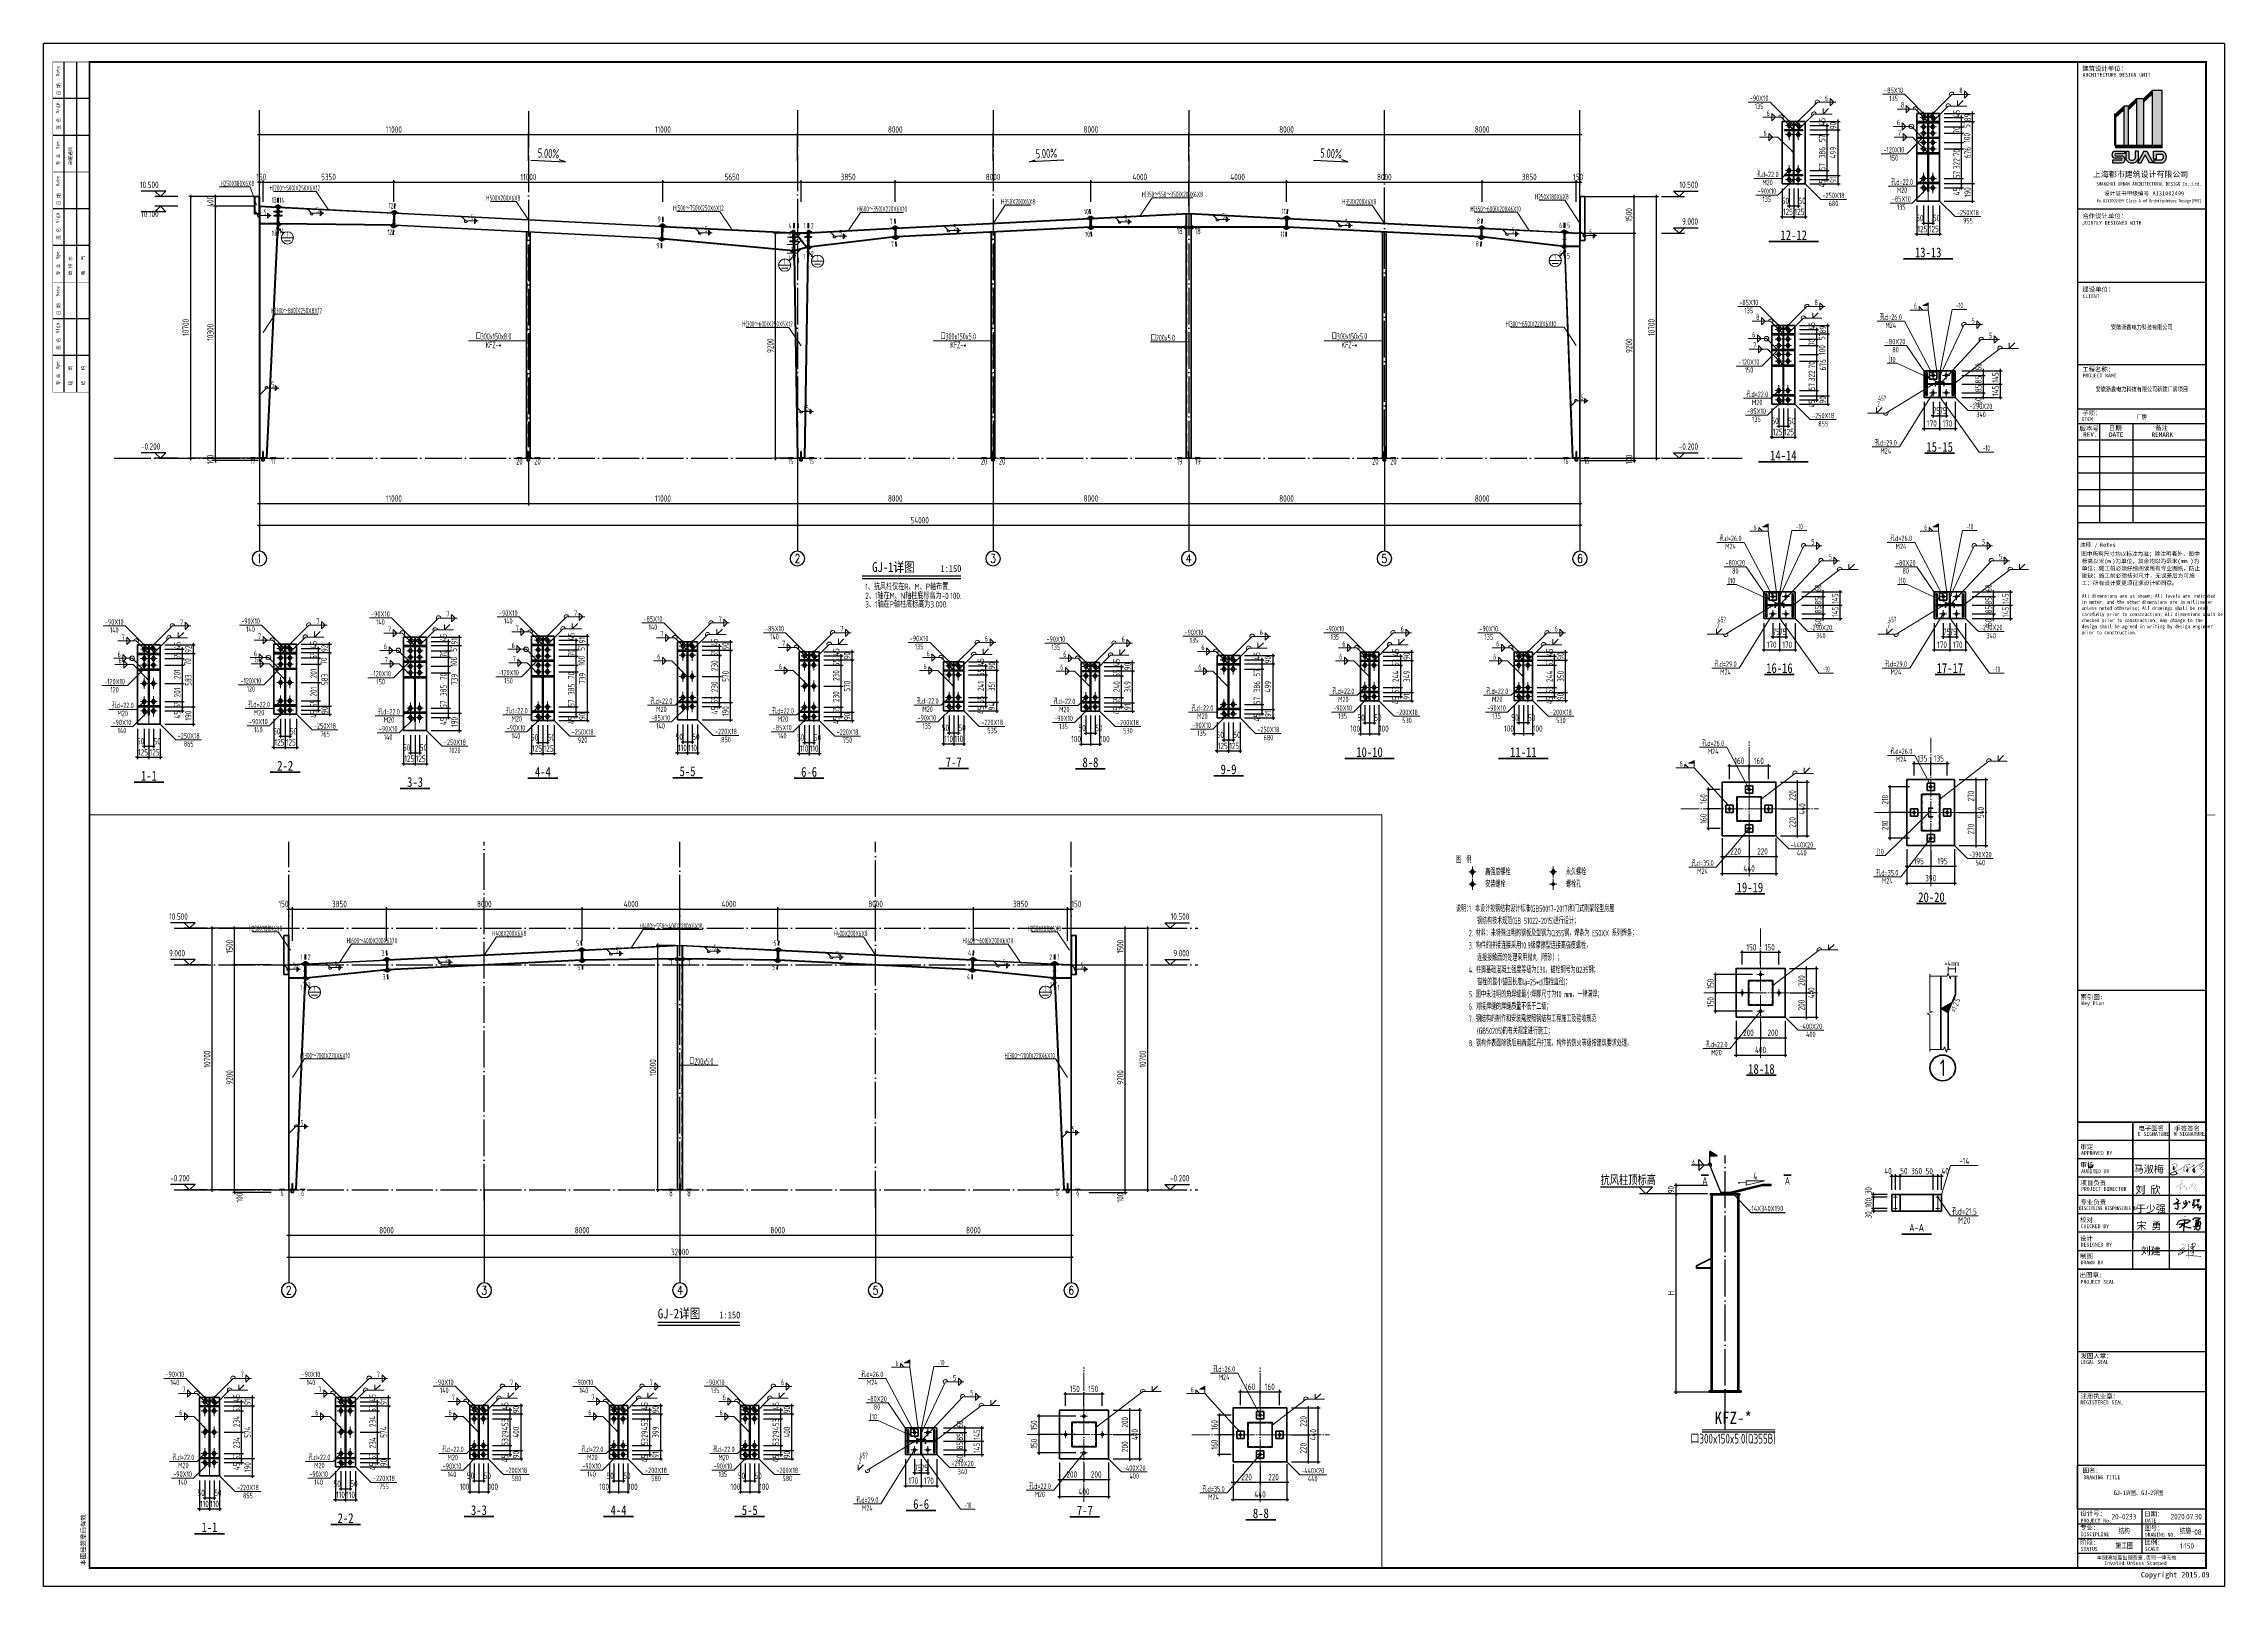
# Model space of a CAD drawing. Extents: x 899043 to 2598688, y -137197 to 211789.
# Drawn here: x 2015292 to 2193642, y 3985 to 130135 of the extents above; entities that cross this region are included whole.
import ezdxf
from ezdxf.enums import TextEntityAlignment as Align

# ---------------------------------------------------------------- set-up
doc = ezdxf.new("R2010")
doc.units = 0
doc.header["$LTSCALE"] = 1500
doc.header["$MEASUREMENT"] = 0
for name, pattern in [('DASH', [0.35, 0.25, -0.1]), ('DOTE', [2.42, 2, -0.2, 0.02, -0.2]), ('线型4', [125, 75, -50]), ('线型6', [8.75, 5, -1.25, 1.25, -1.25])]:
    doc.linetypes.add(name, pattern=pattern)
for name, color, linetype in [('00-tk', 151, 'Continuous'), ('1', 2, 'Continuous'), ('AXIS', 3, 'Continuous'), ('AXIS_TEXT', 7, 'Continuous'), ('DIM', 3, 'Continuous'), ('DIM_ELEV', 3, 'Continuous'), ('DIM_SYMB', 3, 'Continuous'), ('HfText', 7, 'Continuous'), ('iicon', 7, 'Continuous'), ('PUB_TEXT', 7, 'Continuous'), ('TEXT', 7, 'Continuous'), ('THIN', 7, 'Continuous'), ('WALL', 7, 'Continuous'), ('WELD', 7, 'Continuous'), ('WINDOW', 4, 'Continuous'), ('文字', 7, 'Continuous')]:
    doc.layers.add(name, color=color, linetype=linetype)
for name, color, linetype, lineweight in [('10', 7, 'Continuous', 35), ('114', 2, 'Continuous', 18), ('116', 1, 'Continuous', 35), ('13', 9, 'Continuous', 35), ('130', 9, 'Continuous', 18), ('14', 2, 'Continuous', 35), ('20', 2, 'Continuous', 35), ('TK-签名', 70, 'Continuous', 30), ('功能名称', 255, 'Continuous', 0), ('墙线__粗线', 7, 'Continuous', 18), ('字符串标注', 9, 'Continuous', 18), ('尺寸标注', 9, 'Continuous', 18), ('尺寸线及数字', 2, 'Continuous', 35), ('层10', 9, 'Continuous', 18), ('焊缝标注', 9, 'Continuous', 18), ('索引符号标注', 9, 'Continuous', 18), ('螺栓孔标注', 9, 'Continuous', 18), ('钢板标注', 9, 'Continuous', 18)]:
    doc.layers.add(name, color=color, linetype=linetype, lineweight=lineweight)
doc.styles.add('-黑体', font='simhei.ttf', dxfattribs={"width": 0.8})
doc.styles.add('_TCH_AXIS', font='COMPLEX', dxfattribs={"bigfont": 'GBCBIG'})
doc.styles.add('COMPLEX', font='COMPLEX')
doc.styles.add('DS6FS', font='tssdeng.shx', dxfattribs={"width": 0.8, "bigfont": 'tssdchn.shx'})
doc.styles.add('DS6HT', font='simhei.ttf', dxfattribs={"width": 0.8})
doc.styles.add('FromPkpm', font='Pkpmeng', dxfattribs={"width": 0.7, "bigfont": 'hztxt'})
doc.styles.add('H1', font='')
doc.styles.get("Standard").update_dxf_attribs({"font": 'gbenor.shx', "bigfont": 'gbcbig.shx'})
doc.styles.add('TSSD_Dimension', font='Tssdeng.shx', dxfattribs={"width": 0.7, "bigfont": 'hztxt.shx'})
doc.styles.add('TSSD_Label', font='Tssdeng.shx', dxfattribs={"width": 0.7, "bigfont": 'hztxt.shx'})
doc.styles.add('TSSD_Norm', font='Tssdeng.shx', dxfattribs={"bigfont": 'hztxt.shx'})
doc.styles.add('仿宋体', font='', dxfattribs={"width": 0.8})
doc.styles.get('H1').set_extended_font_data('SimSun')
doc.styles.get('仿宋体').set_extended_font_data('SimSun')
doc.dimstyles.new('TSSD_150_150', dxfattribs={"dimtxt": 525, "dimasz": 150, "dimexe": 150, "dimexo": 375, "dimgap": 150, "dimtad": 1, "dimdec": 0, "dimzin": 0, "dimdsep": 46, "dimtxsty": 'TSSD_Dimension', "dimblk": 'ARCHTICK', "dimblk1": 'ARCHTICK', "dimblk2": 'ARCHTICK', "dimcen": 0, "dimdle": 150, "dimclrt": 7, "dimadec": 0, "dimazin": 0, "dimtfac": 1, "dimtdec": 0, "dimtix": 1, "dimtmove": 2, "dimatfit": 3, "dimfxl": 0, "dimtolj": 1, "dimtzin": 0, "dimarcsym": 0})
doc.dimstyles.new('TSSD_15_150', dxfattribs={"dimtxt": 525, "dimasz": 150, "dimexe": 150, "dimexo": 375, "dimgap": 150, "dimtad": 1, "dimdec": 0, "dimlfac": 0.1, "dimzin": 0, "dimdsep": 46, "dimtxsty": 'TSSD_Dimension', "dimblk": 'ARCHTICK', "dimblk1": 'ARCHTICK', "dimblk2": 'ARCHTICK', "dimcen": 0, "dimdle": 150, "dimclrt": 7, "dimadec": 0, "dimazin": 0, "dimtfac": 1, "dimtdec": 0, "dimtix": 1, "dimtmove": 2, "dimatfit": 3, "dimfxl": 0, "dimtolj": 1, "dimtzin": 0, "dimarcsym": 0})
doc.dimstyles.new('TSSD_75_150', dxfattribs={"dimtxt": 525, "dimasz": 150, "dimexe": 150, "dimexo": 375, "dimgap": 150, "dimtad": 1, "dimdec": 0, "dimlfac": 0.5, "dimzin": 0, "dimdsep": 46, "dimtxsty": 'TSSD_Dimension', "dimblk": 'ARCHTICK', "dimblk1": 'ARCHTICK', "dimblk2": 'ARCHTICK', "dimcen": 0, "dimdle": 150, "dimclrt": 7, "dimadec": 0, "dimazin": 0, "dimtfac": 1, "dimtdec": 0, "dimtix": 1, "dimtmove": 2, "dimatfit": 3, "dimfxl": 0, "dimtolj": 1, "dimtzin": 0, "dimarcsym": 0})
doc.dimstyles.new('TSSD_LEADER_STYLE_300.0', dxfattribs={"dimtxt": 0.18, "dimasz": 300, "dimexe": 0.18, "dimexo": 0.0625, "dimgap": 0.09, "dimtad": 0, "dimtih": 1, "dimtoh": 1, "dimdec": 4, "dimzin": 0, "dimdsep": 46, "dimtxsty": 'Standard', "dimcen": 0.09, "dimadec": 0, "dimazin": 0, "dimtfac": 1, "dimtdec": 4, "dimtofl": 0, "dimtmove": 0, "dimatfit": 3, "dimfxl": 0, "dimtolj": 1, "dimtzin": 0, "dimarcsym": 0})

# ---------------------------------------------------------------- blocks, each defined once
blk = doc.blocks.new('_ArchTick')
at = {"color": 0, "linetype": 'ByBlock', "const_width": 0.4}
blk.add_lwpolyline([(-0.5, -0.5), (0.5, 0.5)], dxfattribs=at)
blk = doc.blocks.new('*D11')
at = {"layer": 'Defpoints', "color": 0, "linetype": 'Continuous'}
for p in [(2024837, 80610), (2024837, 80272), (2026637, 80610)]:
    blk.add_point(p, dxfattribs=at)
at = {"layer": '尺寸标注', "color": 0, "linetype": 'Continuous', "lineweight": -2}
for p, q in [((2025212, 80610), (2026787, 80610)), ((2025212, 80272), (2026787, 80272)), ((2026637, 80122), (2026637, 80760))]:
    blk.add_line(p, q, dxfattribs=at)
at = {"layer": '尺寸标注', "color": 0, "linetype": 'Continuous', "lineweight": -2, "xscale": 150, "yscale": 150, "zscale": 150}
for p, rotation in [((2026637, 80610), 90), ((2026637, 80272), 270)]:
    blk.add_blockref('_ArchTick', p, dxfattribs=dict(at, rotation=rotation))
at = {"layer": '尺寸标注', "color": 7, "linetype": 'Continuous', "lineweight": 18, "insert": (2026224, 80920), "char_height": 525, "attachment_point": 5, "rotation": 90, "style": 'TSSD_Dimension'}
blk.add_mtext('\\A1;45', dxfattribs=at)
blk = doc.blocks.new('*D12')
at = {"layer": 'Defpoints', "color": 0, "linetype": 'Continuous'}
for p in [(2024837, 80272), (2026637, 80272), (2024837, 79845)]:
    blk.add_point(p, dxfattribs=at)
at = {"layer": '尺寸标注', "color": 0, "linetype": 'Continuous', "lineweight": -2}
for p, q in [((2025212, 80272), (2026787, 80272)), ((2026637, 80272), (2026637, 80422)), ((2026637, 79845), (2026637, 80272)), ((2025212, 79845), (2026787, 79845)), ((2026637, 79845), (2026637, 79695))]:
    blk.add_line(p, q, dxfattribs=at)
at = {"layer": '尺寸标注', "color": 0, "linetype": 'Continuous', "lineweight": -2, "xscale": 150, "yscale": 150, "zscale": 150}
for p, rotation in [((2026637, 80272), 270), ((2026637, 79845), 90)]:
    blk.add_blockref('_ArchTick', p, dxfattribs=dict(at, rotation=rotation))
at = {"layer": '尺寸标注', "color": 7, "linetype": 'Continuous', "lineweight": 18, "insert": (2026224, 80058), "char_height": 525, "attachment_point": 5, "rotation": 90, "style": 'TSSD_Dimension'}
blk.add_mtext('\\A1;55', dxfattribs=at)
blk = doc.blocks.new('*D13')
at = {"layer": 'Defpoints', "color": 0, "linetype": 'Continuous'}
for p in [(2024837, 79845), (2024837, 79320), (2026637, 79845)]:
    blk.add_point(p, dxfattribs=at)
at = {"layer": '尺寸标注', "color": 0, "linetype": 'Continuous', "lineweight": -2}
for p, q in [((2025212, 79845), (2026787, 79845)), ((2025212, 79320), (2026787, 79320)), ((2026637, 79170), (2026637, 79995))]:
    blk.add_line(p, q, dxfattribs=at)
at = {"layer": '尺寸标注', "color": 0, "linetype": 'Continuous', "lineweight": -2, "xscale": 150, "yscale": 150, "zscale": 150}
for p, rotation in [((2026637, 79845), 90), ((2026637, 79320), 270)]:
    blk.add_blockref('_ArchTick', p, dxfattribs=dict(at, rotation=rotation))
at = {"layer": '尺寸标注', "color": 7, "linetype": 'Continuous', "lineweight": 18, "insert": (2027074, 79582), "char_height": 525, "attachment_point": 5, "rotation": 90, "style": 'TSSD_Dimension'}
blk.add_mtext('\\A1;70', dxfattribs=at)
blk = doc.blocks.new('*D14')
at = {"layer": 'Defpoints', "color": 0, "linetype": 'Continuous'}
for p in [(2024837, 75903), (2024837, 75566), (2026637, 75903)]:
    blk.add_point(p, dxfattribs=at)
at = {"layer": '尺寸标注', "color": 0, "linetype": 'Continuous', "lineweight": -2}
for p, q in [((2025212, 75903), (2026787, 75903)), ((2025212, 75566), (2026787, 75566)), ((2026637, 75416), (2026637, 76053))]:
    blk.add_line(p, q, dxfattribs=at)
at = {"layer": '尺寸标注', "color": 0, "linetype": 'Continuous', "lineweight": -2, "xscale": 150, "yscale": 150, "zscale": 150}
for p, rotation in [((2026637, 75903), 90), ((2026637, 75566), 270)]:
    blk.add_blockref('_ArchTick', p, dxfattribs=dict(at, rotation=rotation))
at = {"layer": '尺寸标注', "color": 7, "linetype": 'Continuous', "lineweight": 18, "insert": (2026224, 75256), "char_height": 525, "attachment_point": 5, "rotation": 90, "style": 'TSSD_Dimension'}
blk.add_mtext('\\A1;45', dxfattribs=at)
blk = doc.blocks.new('*D15')
at = {"layer": 'Defpoints', "color": 0, "linetype": 'Continuous'}
for p in [(2024837, 76331), (2024837, 75903), (2026637, 76331)]:
    blk.add_point(p, dxfattribs=at)
at = {"layer": '尺寸标注', "color": 0, "linetype": 'Continuous', "lineweight": -2}
for p, q in [((2025212, 76331), (2026787, 76331)), ((2025212, 75903), (2026787, 75903)), ((2026637, 76331), (2026637, 76481)), ((2026637, 75903), (2026637, 76331)), ((2026637, 75903), (2026637, 75753))]:
    blk.add_line(p, q, dxfattribs=at)
at = {"layer": '尺寸标注', "color": 0, "linetype": 'Continuous', "lineweight": -2, "xscale": 150, "yscale": 150, "zscale": 150}
for p, rotation in [((2026637, 76331), 270), ((2026637, 75903), 90)]:
    blk.add_blockref('_ArchTick', p, dxfattribs=dict(at, rotation=rotation))
at = {"layer": '尺寸标注', "color": 7, "linetype": 'Continuous', "lineweight": 18, "insert": (2026224, 76117), "char_height": 525, "attachment_point": 5, "rotation": 90, "style": 'TSSD_Dimension'}
blk.add_mtext('\\A1;55', dxfattribs=at)
blk = doc.blocks.new('*D16')
at = {"layer": 'Defpoints', "color": 0, "linetype": 'Continuous'}
for p in [(2024837, 79320), (2026637, 79320), (2024837, 77826)]:
    blk.add_point(p, dxfattribs=at)
at = {"layer": '尺寸标注', "color": 0, "linetype": 'Continuous', "lineweight": -2}
for p, q in [((2025212, 79320), (2026787, 79320)), ((2026637, 77676), (2026637, 79470)), ((2025212, 77826), (2026787, 77826))]:
    blk.add_line(p, q, dxfattribs=at)
at = {"layer": '尺寸标注', "color": 0, "linetype": 'Continuous', "lineweight": -2, "xscale": 150, "yscale": 150, "zscale": 150}
for p, rotation in [((2026637, 79320), 90), ((2026637, 77826), 270)]:
    blk.add_blockref('_ArchTick', p, dxfattribs=dict(at, rotation=rotation))
at = {"layer": '尺寸标注', "color": 7, "linetype": 'Continuous', "lineweight": 18, "insert": (2026224, 78573), "char_height": 525, "attachment_point": 5, "rotation": 90, "style": 'TSSD_Dimension'}
blk.add_mtext('\\A1;201', dxfattribs=at)
blk = doc.blocks.new('*D17')
at = {"layer": 'Defpoints', "color": 0, "linetype": 'Continuous'}
for p in [(2024837, 77826), (2026637, 77826), (2024837, 76331)]:
    blk.add_point(p, dxfattribs=at)
at = {"layer": '尺寸标注', "color": 0, "linetype": 'Continuous', "lineweight": -2}
for p, q in [((2025212, 77826), (2026787, 77826)), ((2026637, 76181), (2026637, 77976)), ((2025212, 76331), (2026787, 76331))]:
    blk.add_line(p, q, dxfattribs=at)
at = {"layer": '尺寸标注', "color": 0, "linetype": 'Continuous', "lineweight": -2, "xscale": 150, "yscale": 150, "zscale": 150}
for p, rotation in [((2026637, 77826), 90), ((2026637, 76331), 270)]:
    blk.add_blockref('_ArchTick', p, dxfattribs=dict(at, rotation=rotation))
at = {"layer": '尺寸标注', "color": 7, "linetype": 'Continuous', "lineweight": 18, "insert": (2026224, 77078), "char_height": 525, "attachment_point": 5, "rotation": 90, "style": 'TSSD_Dimension'}
blk.add_mtext('\\A1;201', dxfattribs=at)
blk = doc.blocks.new('*D18')
at = {"layer": 'Defpoints', "color": 0, "linetype": 'Continuous'}
for p in [(2023524, 74478), (2023899, 74478), (2023899, 72678)]:
    blk.add_point(p, dxfattribs=at)
at = {"layer": '尺寸标注', "color": 0, "linetype": 'Continuous', "lineweight": -2}
for p, q in [((2023524, 74103), (2023524, 72528)), ((2023899, 74103), (2023899, 72528)), ((2023374, 72678), (2024049, 72678))]:
    blk.add_line(p, q, dxfattribs=at)
at = {"layer": '尺寸标注', "color": 0, "linetype": 'Continuous', "lineweight": -2, "xscale": 150, "yscale": 150, "zscale": 150, "rotation": 180}
blk.add_blockref('_ArchTick', (2023524, 72678), dxfattribs=at)
at = {"layer": '尺寸标注', "color": 0, "linetype": 'Continuous', "lineweight": -2, "xscale": 150, "yscale": 150, "zscale": 150}
blk.add_blockref('_ArchTick', (2023899, 72678), dxfattribs=at)
at = {"layer": '尺寸标注', "color": 7, "linetype": 'Continuous', "lineweight": 18, "insert": (2023214, 73091), "char_height": 525, "attachment_point": 5, "style": 'TSSD_Dimension'}
blk.add_mtext('\\A1;50', dxfattribs=at)
blk = doc.blocks.new('*D19')
at = {"layer": 'Defpoints', "color": 0, "linetype": 'Continuous'}
for p in [(2023899, 74478), (2024274, 74478), (2024274, 72678)]:
    blk.add_point(p, dxfattribs=at)
at = {"layer": '尺寸标注', "color": 0, "linetype": 'Continuous', "lineweight": -2}
for p, q in [((2023899, 74103), (2023899, 72528)), ((2024274, 74103), (2024274, 72528)), ((2023749, 72678), (2024424, 72678))]:
    blk.add_line(p, q, dxfattribs=at)
at = {"layer": '尺寸标注', "color": 0, "linetype": 'Continuous', "lineweight": -2, "xscale": 150, "yscale": 150, "zscale": 150, "rotation": 180}
blk.add_blockref('_ArchTick', (2023899, 72678), dxfattribs=at)
at = {"layer": '尺寸标注', "color": 0, "linetype": 'Continuous', "lineweight": -2, "xscale": 150, "yscale": 150, "zscale": 150}
blk.add_blockref('_ArchTick', (2024274, 72678), dxfattribs=at)
at = {"layer": '尺寸标注', "color": 7, "linetype": 'Continuous', "lineweight": 18, "insert": (2024584, 73091), "char_height": 525, "attachment_point": 5, "style": 'TSSD_Dimension'}
blk.add_mtext('\\A1;50', dxfattribs=at)
blk = doc.blocks.new('*D20')
at = {"layer": 'Defpoints', "color": 0, "linetype": 'Continuous'}
for p in [(2022962, 74478), (2023899, 74478), (2023899, 71778)]:
    blk.add_point(p, dxfattribs=at)
at = {"layer": '尺寸标注', "color": 0, "linetype": 'Continuous', "lineweight": -2}
for p, q in [((2022962, 74103), (2022962, 71628)), ((2023899, 74103), (2023899, 71628)), ((2022962, 71778), (2022812, 71778)), ((2022962, 71778), (2023899, 71778)), ((2023899, 71778), (2024049, 71778))]:
    blk.add_line(p, q, dxfattribs=at)
at = {"layer": '尺寸标注', "color": 0, "linetype": 'Continuous', "lineweight": -2, "xscale": 150, "yscale": 150, "zscale": 150}
blk.add_blockref('_ArchTick', (2022962, 71778), dxfattribs=at)
at = {"layer": '尺寸标注', "color": 0, "linetype": 'Continuous', "lineweight": -2, "xscale": 150, "yscale": 150, "zscale": 150, "rotation": 180}
blk.add_blockref('_ArchTick', (2023899, 71778), dxfattribs=at)
at = {"layer": '尺寸标注', "color": 7, "linetype": 'Continuous', "lineweight": 18, "insert": (2023430, 72191), "char_height": 525, "attachment_point": 5, "style": 'TSSD_Dimension'}
blk.add_mtext('\\A1;125', dxfattribs=at)
blk = doc.blocks.new('*D21')
at = {"layer": 'Defpoints', "color": 0, "linetype": 'Continuous'}
for p in [(2023899, 74478), (2024837, 74478), (2024837, 71778)]:
    blk.add_point(p, dxfattribs=at)
at = {"layer": '尺寸标注', "color": 0, "linetype": 'Continuous', "lineweight": -2}
for p, q in [((2023899, 74103), (2023899, 71628)), ((2024837, 74103), (2024837, 71628)), ((2023899, 71778), (2023749, 71778)), ((2023899, 71778), (2024837, 71778)), ((2024837, 71778), (2024987, 71778))]:
    blk.add_line(p, q, dxfattribs=at)
at = {"layer": '尺寸标注', "color": 0, "linetype": 'Continuous', "lineweight": -2, "xscale": 150, "yscale": 150, "zscale": 150}
blk.add_blockref('_ArchTick', (2023899, 71778), dxfattribs=at)
at = {"layer": '尺寸标注', "color": 0, "linetype": 'Continuous', "lineweight": -2, "xscale": 150, "yscale": 150, "zscale": 150, "rotation": 180}
blk.add_blockref('_ArchTick', (2024837, 71778), dxfattribs=at)
at = {"layer": '尺寸标注', "color": 7, "linetype": 'Continuous', "lineweight": 18, "insert": (2024368, 72191), "char_height": 525, "attachment_point": 5, "style": 'TSSD_Dimension'}
blk.add_mtext('\\A1;125', dxfattribs=at)
blk = doc.blocks.new('*D22')
at = {"layer": 'Defpoints', "color": 0, "linetype": 'Continuous'}
for p in [(2024837, 75903), (2027537, 75903), (2024837, 74478)]:
    blk.add_point(p, dxfattribs=at)
at = {"layer": '尺寸标注', "color": 0, "linetype": 'Continuous', "lineweight": -2}
for p, q in [((2025212, 75903), (2027687, 75903)), ((2027537, 74328), (2027537, 76053)), ((2025212, 74478), (2027687, 74478))]:
    blk.add_line(p, q, dxfattribs=at)
at = {"layer": '尺寸标注', "color": 0, "linetype": 'Continuous', "lineweight": -2, "xscale": 150, "yscale": 150, "zscale": 150}
for p, rotation in [((2027537, 75903), 90), ((2027537, 74478), 270)]:
    blk.add_blockref('_ArchTick', p, dxfattribs=dict(at, rotation=rotation))
at = {"layer": '尺寸标注', "color": 7, "linetype": 'Continuous', "lineweight": 18, "insert": (2027124, 75191), "char_height": 525, "attachment_point": 5, "rotation": 90, "style": 'TSSD_Dimension'}
blk.add_mtext('\\A1;190', dxfattribs=at)
blk = doc.blocks.new('*D23')
at = {"layer": 'Defpoints', "color": 0, "linetype": 'Continuous'}
for p in [(2024837, 80272), (2027537, 80272), (2024837, 75903)]:
    blk.add_point(p, dxfattribs=at)
at = {"layer": '尺寸标注', "color": 0, "linetype": 'Continuous', "lineweight": -2}
for p, q in [((2025212, 80272), (2027687, 80272)), ((2027537, 75753), (2027537, 80422)), ((2025212, 75903), (2027687, 75903))]:
    blk.add_line(p, q, dxfattribs=at)
at = {"layer": '尺寸标注', "color": 0, "linetype": 'Continuous', "lineweight": -2, "xscale": 150, "yscale": 150, "zscale": 150}
for p, rotation in [((2027537, 80272), 90), ((2027537, 75903), 270)]:
    blk.add_blockref('_ArchTick', p, dxfattribs=dict(at, rotation=rotation))
at = {"layer": '尺寸标注', "color": 7, "linetype": 'Continuous', "lineweight": 18, "insert": (2027124, 78088), "char_height": 525, "attachment_point": 5, "rotation": 90, "style": 'TSSD_Dimension'}
blk.add_mtext('\\A1;583', dxfattribs=at)
blk = doc.blocks.new('*D24')
at = {"layer": 'Defpoints', "color": 0, "linetype": 'Continuous'}
for p in [(2024837, 80966), (2024837, 80272), (2027537, 80966)]:
    blk.add_point(p, dxfattribs=at)
at = {"layer": '尺寸标注', "color": 0, "linetype": 'Continuous', "lineweight": -2}
for p, q in [((2025212, 80966), (2027687, 80966)), ((2025212, 80272), (2027687, 80272)), ((2027537, 80966), (2027537, 81116)), ((2027537, 80272), (2027537, 80966)), ((2027537, 80272), (2027537, 80122))]:
    blk.add_line(p, q, dxfattribs=at)
at = {"layer": '尺寸标注', "color": 0, "linetype": 'Continuous', "lineweight": -2, "xscale": 150, "yscale": 150, "zscale": 150}
for p, rotation in [((2027537, 80966), 270), ((2027537, 80272), 90)]:
    blk.add_blockref('_ArchTick', p, dxfattribs=dict(at, rotation=rotation))
at = {"layer": '尺寸标注', "color": 7, "linetype": 'Continuous', "lineweight": 18, "insert": (2027124, 80619), "char_height": 525, "attachment_point": 5, "rotation": 90, "style": 'TSSD_Dimension'}
blk.add_mtext('\\A1;92', dxfattribs=at)
blk = doc.blocks.new('*D25')
at = {"layer": 'Defpoints', "color": 0, "linetype": 'Continuous'}
for p in [(2035985, 80674), (2035985, 80337), (2037785, 80674)]:
    blk.add_point(p, dxfattribs=at)
at = {"layer": '尺寸标注', "color": 0, "linetype": 'Continuous', "lineweight": -2}
for p, q in [((2036360, 80674), (2037935, 80674)), ((2036360, 80337), (2037935, 80337)), ((2037785, 80187), (2037785, 80824))]:
    blk.add_line(p, q, dxfattribs=at)
at = {"layer": '尺寸标注', "color": 0, "linetype": 'Continuous', "lineweight": -2, "xscale": 150, "yscale": 150, "zscale": 150}
for p, rotation in [((2037785, 80674), 90), ((2037785, 80337), 270)]:
    blk.add_blockref('_ArchTick', p, dxfattribs=dict(at, rotation=rotation))
at = {"layer": '尺寸标注', "color": 7, "linetype": 'Continuous', "lineweight": 18, "insert": (2037373, 80985), "char_height": 525, "attachment_point": 5, "rotation": 90, "style": 'TSSD_Dimension'}
blk.add_mtext('\\A1;45', dxfattribs=at)
blk = doc.blocks.new('*D26')
at = {"layer": 'Defpoints', "color": 0, "linetype": 'Continuous'}
for p in [(2035985, 80337), (2037785, 80337), (2035985, 79909)]:
    blk.add_point(p, dxfattribs=at)
at = {"layer": '尺寸标注', "color": 0, "linetype": 'Continuous', "lineweight": -2}
for p, q in [((2036360, 80337), (2037935, 80337)), ((2037785, 80337), (2037785, 80487)), ((2037785, 79909), (2037785, 80337)), ((2036360, 79909), (2037935, 79909)), ((2037785, 79909), (2037785, 79759))]:
    blk.add_line(p, q, dxfattribs=at)
at = {"layer": '尺寸标注', "color": 0, "linetype": 'Continuous', "lineweight": -2, "xscale": 150, "yscale": 150, "zscale": 150}
for p, rotation in [((2037785, 80337), 270), ((2037785, 79909), 90)]:
    blk.add_blockref('_ArchTick', p, dxfattribs=dict(at, rotation=rotation))
at = {"layer": '尺寸标注', "color": 7, "linetype": 'Continuous', "lineweight": 18, "insert": (2037373, 80123), "char_height": 525, "attachment_point": 5, "rotation": 90, "style": 'TSSD_Dimension'}
blk.add_mtext('\\A1;55', dxfattribs=at)
blk = doc.blocks.new('*D27')
at = {"layer": 'Defpoints', "color": 0, "linetype": 'Continuous'}
for p in [(2035985, 79909), (2035985, 79384), (2037785, 79909)]:
    blk.add_point(p, dxfattribs=at)
at = {"layer": '尺寸标注', "color": 0, "linetype": 'Continuous', "lineweight": -2}
for p, q in [((2036360, 79909), (2037935, 79909)), ((2036360, 79384), (2037935, 79384)), ((2037785, 79234), (2037785, 80059))]:
    blk.add_line(p, q, dxfattribs=at)
at = {"layer": '尺寸标注', "color": 0, "linetype": 'Continuous', "lineweight": -2, "xscale": 150, "yscale": 150, "zscale": 150}
for p, rotation in [((2037785, 79909), 90), ((2037785, 79384), 270)]:
    blk.add_blockref('_ArchTick', p, dxfattribs=dict(at, rotation=rotation))
at = {"layer": '尺寸标注', "color": 7, "linetype": 'Continuous', "lineweight": 18, "insert": (2038223, 79647), "char_height": 525, "attachment_point": 5, "rotation": 90, "style": 'TSSD_Dimension'}
blk.add_mtext('\\A1;70', dxfattribs=at)
blk = doc.blocks.new('*D28')
at = {"layer": 'Defpoints', "color": 0, "linetype": 'Continuous'}
for p in [(2035985, 75968), (2035985, 75630), (2037785, 75968)]:
    blk.add_point(p, dxfattribs=at)
at = {"layer": '尺寸标注', "color": 0, "linetype": 'Continuous', "lineweight": -2}
for p, q in [((2036360, 75968), (2037935, 75968)), ((2036360, 75630), (2037935, 75630)), ((2037785, 75480), (2037785, 76118))]:
    blk.add_line(p, q, dxfattribs=at)
at = {"layer": '尺寸标注', "color": 0, "linetype": 'Continuous', "lineweight": -2, "xscale": 150, "yscale": 150, "zscale": 150}
for p, rotation in [((2037785, 75968), 90), ((2037785, 75630), 270)]:
    blk.add_blockref('_ArchTick', p, dxfattribs=dict(at, rotation=rotation))
at = {"layer": '尺寸标注', "color": 7, "linetype": 'Continuous', "lineweight": 18, "insert": (2037373, 75320), "char_height": 525, "attachment_point": 5, "rotation": 90, "style": 'TSSD_Dimension'}
blk.add_mtext('\\A1;45', dxfattribs=at)
blk = doc.blocks.new('*D29')
at = {"layer": 'Defpoints', "color": 0, "linetype": 'Continuous'}
for p in [(2035985, 76395), (2035985, 75968), (2037785, 76395)]:
    blk.add_point(p, dxfattribs=at)
at = {"layer": '尺寸标注', "color": 0, "linetype": 'Continuous', "lineweight": -2}
for p, q in [((2036360, 76395), (2037935, 76395)), ((2036360, 75968), (2037935, 75968)), ((2037785, 76395), (2037785, 76545)), ((2037785, 75968), (2037785, 76395)), ((2037785, 75968), (2037785, 75818))]:
    blk.add_line(p, q, dxfattribs=at)
at = {"layer": '尺寸标注', "color": 0, "linetype": 'Continuous', "lineweight": -2, "xscale": 150, "yscale": 150, "zscale": 150}
for p, rotation in [((2037785, 76395), 270), ((2037785, 75968), 90)]:
    blk.add_blockref('_ArchTick', p, dxfattribs=dict(at, rotation=rotation))
at = {"layer": '尺寸标注', "color": 7, "linetype": 'Continuous', "lineweight": 18, "insert": (2037373, 76182), "char_height": 525, "attachment_point": 5, "rotation": 90, "style": 'TSSD_Dimension'}
blk.add_mtext('\\A1;55', dxfattribs=at)
blk = doc.blocks.new('*D30')
at = {"layer": 'Defpoints', "color": 0, "linetype": 'Continuous'}
for p in [(2035985, 79384), (2037785, 79384), (2035985, 77890)]:
    blk.add_point(p, dxfattribs=at)
at = {"layer": '尺寸标注', "color": 0, "linetype": 'Continuous', "lineweight": -2}
for p, q in [((2036360, 79384), (2037935, 79384)), ((2037785, 77740), (2037785, 79534)), ((2036360, 77890), (2037935, 77890))]:
    blk.add_line(p, q, dxfattribs=at)
at = {"layer": '尺寸标注', "color": 0, "linetype": 'Continuous', "lineweight": -2, "xscale": 150, "yscale": 150, "zscale": 150}
for p, rotation in [((2037785, 79384), 90), ((2037785, 77890), 270)]:
    blk.add_blockref('_ArchTick', p, dxfattribs=dict(at, rotation=rotation))
at = {"layer": '尺寸标注', "color": 7, "linetype": 'Continuous', "lineweight": 18, "insert": (2037373, 78637), "char_height": 525, "attachment_point": 5, "rotation": 90, "style": 'TSSD_Dimension'}
blk.add_mtext('\\A1;201', dxfattribs=at)
blk = doc.blocks.new('*D31')
at = {"layer": 'Defpoints', "color": 0, "linetype": 'Continuous'}
for p in [(2035985, 77890), (2037785, 77890), (2035985, 76395)]:
    blk.add_point(p, dxfattribs=at)
at = {"layer": '尺寸标注', "color": 0, "linetype": 'Continuous', "lineweight": -2}
for p, q in [((2036360, 77890), (2037935, 77890)), ((2037785, 76245), (2037785, 78040)), ((2036360, 76395), (2037935, 76395))]:
    blk.add_line(p, q, dxfattribs=at)
at = {"layer": '尺寸标注', "color": 0, "linetype": 'Continuous', "lineweight": -2, "xscale": 150, "yscale": 150, "zscale": 150}
for p, rotation in [((2037785, 77890), 90), ((2037785, 76395), 270)]:
    blk.add_blockref('_ArchTick', p, dxfattribs=dict(at, rotation=rotation))
at = {"layer": '尺寸标注', "color": 7, "linetype": 'Continuous', "lineweight": 18, "insert": (2037373, 77143), "char_height": 525, "attachment_point": 5, "rotation": 90, "style": 'TSSD_Dimension'}
blk.add_mtext('\\A1;201', dxfattribs=at)
blk = doc.blocks.new('*D32')
at = {"layer": 'Defpoints', "color": 0, "linetype": 'Continuous'}
for p in [(2034673, 75293), (2035048, 75293), (2035048, 73493)]:
    blk.add_point(p, dxfattribs=at)
at = {"layer": '尺寸标注', "color": 0, "linetype": 'Continuous', "lineweight": -2}
for p, q in [((2034673, 74918), (2034673, 73343)), ((2035048, 74918), (2035048, 73343)), ((2034523, 73493), (2035198, 73493))]:
    blk.add_line(p, q, dxfattribs=at)
at = {"layer": '尺寸标注', "color": 0, "linetype": 'Continuous', "lineweight": -2, "xscale": 150, "yscale": 150, "zscale": 150, "rotation": 180}
blk.add_blockref('_ArchTick', (2034673, 73493), dxfattribs=at)
at = {"layer": '尺寸标注', "color": 0, "linetype": 'Continuous', "lineweight": -2, "xscale": 150, "yscale": 150, "zscale": 150}
blk.add_blockref('_ArchTick', (2035048, 73493), dxfattribs=at)
at = {"layer": '尺寸标注', "color": 7, "linetype": 'Continuous', "lineweight": 18, "insert": (2034363, 73905), "char_height": 525, "attachment_point": 5, "style": 'TSSD_Dimension'}
blk.add_mtext('\\A1;50', dxfattribs=at)
blk = doc.blocks.new('*D33')
at = {"layer": 'Defpoints', "color": 0, "linetype": 'Continuous'}
for p in [(2035048, 75293), (2035423, 75293), (2035423, 73493)]:
    blk.add_point(p, dxfattribs=at)
at = {"layer": '尺寸标注', "color": 0, "linetype": 'Continuous', "lineweight": -2}
for p, q in [((2035048, 74918), (2035048, 73343)), ((2035423, 74918), (2035423, 73343)), ((2034898, 73493), (2035573, 73493))]:
    blk.add_line(p, q, dxfattribs=at)
at = {"layer": '尺寸标注', "color": 0, "linetype": 'Continuous', "lineweight": -2, "xscale": 150, "yscale": 150, "zscale": 150, "rotation": 180}
blk.add_blockref('_ArchTick', (2035048, 73493), dxfattribs=at)
at = {"layer": '尺寸标注', "color": 0, "linetype": 'Continuous', "lineweight": -2, "xscale": 150, "yscale": 150, "zscale": 150}
blk.add_blockref('_ArchTick', (2035423, 73493), dxfattribs=at)
at = {"layer": '尺寸标注', "color": 7, "linetype": 'Continuous', "lineweight": 18, "insert": (2035733, 73905), "char_height": 525, "attachment_point": 5, "style": 'TSSD_Dimension'}
blk.add_mtext('\\A1;50', dxfattribs=at)
blk = doc.blocks.new('*D34')
at = {"layer": 'Defpoints', "color": 0, "linetype": 'Continuous'}
for p in [(2034110, 75293), (2035048, 75293), (2035048, 72593)]:
    blk.add_point(p, dxfattribs=at)
at = {"layer": '尺寸标注', "color": 0, "linetype": 'Continuous', "lineweight": -2}
for p, q in [((2034110, 74918), (2034110, 72443)), ((2035048, 74918), (2035048, 72443)), ((2034110, 72593), (2033960, 72593)), ((2034110, 72593), (2035048, 72593)), ((2035048, 72593), (2035198, 72593))]:
    blk.add_line(p, q, dxfattribs=at)
at = {"layer": '尺寸标注', "color": 0, "linetype": 'Continuous', "lineweight": -2, "xscale": 150, "yscale": 150, "zscale": 150}
blk.add_blockref('_ArchTick', (2034110, 72593), dxfattribs=at)
at = {"layer": '尺寸标注', "color": 0, "linetype": 'Continuous', "lineweight": -2, "xscale": 150, "yscale": 150, "zscale": 150, "rotation": 180}
blk.add_blockref('_ArchTick', (2035048, 72593), dxfattribs=at)
at = {"layer": '尺寸标注', "color": 7, "linetype": 'Continuous', "lineweight": 18, "insert": (2034579, 73005), "char_height": 525, "attachment_point": 5, "style": 'TSSD_Dimension'}
blk.add_mtext('\\A1;125', dxfattribs=at)
blk = doc.blocks.new('*D35')
at = {"layer": 'Defpoints', "color": 0, "linetype": 'Continuous'}
for p in [(2035048, 75293), (2035985, 75293), (2035985, 72593)]:
    blk.add_point(p, dxfattribs=at)
at = {"layer": '尺寸标注', "color": 0, "linetype": 'Continuous', "lineweight": -2}
for p, q in [((2035048, 74918), (2035048, 72443)), ((2035985, 74918), (2035985, 72443)), ((2035048, 72593), (2034898, 72593)), ((2035048, 72593), (2035985, 72593)), ((2035985, 72593), (2036135, 72593))]:
    blk.add_line(p, q, dxfattribs=at)
at = {"layer": '尺寸标注', "color": 0, "linetype": 'Continuous', "lineweight": -2, "xscale": 150, "yscale": 150, "zscale": 150}
blk.add_blockref('_ArchTick', (2035048, 72593), dxfattribs=at)
at = {"layer": '尺寸标注', "color": 0, "linetype": 'Continuous', "lineweight": -2, "xscale": 150, "yscale": 150, "zscale": 150, "rotation": 180}
blk.add_blockref('_ArchTick', (2035985, 72593), dxfattribs=at)
at = {"layer": '尺寸标注', "color": 7, "linetype": 'Continuous', "lineweight": 18, "insert": (2035517, 73005), "char_height": 525, "attachment_point": 5, "style": 'TSSD_Dimension'}
blk.add_mtext('\\A1;125', dxfattribs=at)
blk = doc.blocks.new('*D36')
at = {"layer": 'Defpoints', "color": 0, "linetype": 'Continuous'}
for p in [(2035985, 75968), (2035985, 75293), (2038685, 75968)]:
    blk.add_point(p, dxfattribs=at)
at = {"layer": '尺寸标注', "color": 0, "linetype": 'Continuous', "lineweight": -2}
for p, q in [((2036360, 75968), (2038835, 75968)), ((2036360, 75293), (2038835, 75293)), ((2038685, 75968), (2038685, 76118)), ((2038685, 75293), (2038685, 75968)), ((2038685, 75293), (2038685, 75143))]:
    blk.add_line(p, q, dxfattribs=at)
at = {"layer": '尺寸标注', "color": 0, "linetype": 'Continuous', "lineweight": -2, "xscale": 150, "yscale": 150, "zscale": 150}
for p, rotation in [((2038685, 75968), 270), ((2038685, 75293), 90)]:
    blk.add_blockref('_ArchTick', p, dxfattribs=dict(at, rotation=rotation))
at = {"layer": '尺寸标注', "color": 7, "linetype": 'Continuous', "lineweight": 18, "insert": (2038273, 75630), "char_height": 525, "attachment_point": 5, "rotation": 90, "style": 'TSSD_Dimension'}
blk.add_mtext('\\A1;90', dxfattribs=at)
blk = doc.blocks.new('*D37')
at = {"layer": 'Defpoints', "color": 0, "linetype": 'Continuous'}
for p in [(2035985, 80337), (2038685, 80337), (2035985, 75968)]:
    blk.add_point(p, dxfattribs=at)
at = {"layer": '尺寸标注', "color": 0, "linetype": 'Continuous', "lineweight": -2}
for p, q in [((2036360, 80337), (2038835, 80337)), ((2038685, 75818), (2038685, 80487)), ((2036360, 75968), (2038835, 75968))]:
    blk.add_line(p, q, dxfattribs=at)
at = {"layer": '尺寸标注', "color": 0, "linetype": 'Continuous', "lineweight": -2, "xscale": 150, "yscale": 150, "zscale": 150}
for p, rotation in [((2038685, 80337), 90), ((2038685, 75968), 270)]:
    blk.add_blockref('_ArchTick', p, dxfattribs=dict(at, rotation=rotation))
at = {"layer": '尺寸标注', "color": 7, "linetype": 'Continuous', "lineweight": 18, "insert": (2038273, 78152), "char_height": 525, "attachment_point": 5, "rotation": 90, "style": 'TSSD_Dimension'}
blk.add_mtext('\\A1;583', dxfattribs=at)
blk = doc.blocks.new('*D38')
at = {"layer": 'Defpoints', "color": 0, "linetype": 'Continuous'}
for p in [(2035985, 81030), (2035985, 80337), (2038685, 81030)]:
    blk.add_point(p, dxfattribs=at)
at = {"layer": '尺寸标注', "color": 0, "linetype": 'Continuous', "lineweight": -2}
for p, q in [((2036360, 81030), (2038835, 81030)), ((2036360, 80337), (2038835, 80337)), ((2038685, 81030), (2038685, 81180)), ((2038685, 80337), (2038685, 81030)), ((2038685, 80337), (2038685, 80187))]:
    blk.add_line(p, q, dxfattribs=at)
at = {"layer": '尺寸标注', "color": 0, "linetype": 'Continuous', "lineweight": -2, "xscale": 150, "yscale": 150, "zscale": 150}
for p, rotation in [((2038685, 81030), 270), ((2038685, 80337), 90)]:
    blk.add_blockref('_ArchTick', p, dxfattribs=dict(at, rotation=rotation))
at = {"layer": '尺寸标注', "color": 7, "linetype": 'Continuous', "lineweight": 18, "insert": (2038273, 80684), "char_height": 525, "attachment_point": 5, "rotation": 90, "style": 'TSSD_Dimension'}
blk.add_mtext('\\A1;92', dxfattribs=at)
blk = doc.blocks.new('*D39')
at = {"layer": 'Defpoints', "color": 0, "linetype": 'Continuous'}
for p in [(2046605, 81260), (2046605, 80923), (2048405, 81260)]:
    blk.add_point(p, dxfattribs=at)
at = {"layer": '尺寸标注', "color": 0, "linetype": 'Continuous', "lineweight": -2}
for p, q in [((2046980, 81260), (2048555, 81260)), ((2046980, 80923), (2048555, 80923)), ((2048405, 80773), (2048405, 81410))]:
    blk.add_line(p, q, dxfattribs=at)
at = {"layer": '尺寸标注', "color": 0, "linetype": 'Continuous', "lineweight": -2, "xscale": 150, "yscale": 150, "zscale": 150}
for p, rotation in [((2048405, 81260), 90), ((2048405, 80923), 270)]:
    blk.add_blockref('_ArchTick', p, dxfattribs=dict(at, rotation=rotation))
at = {"layer": '尺寸标注', "color": 7, "linetype": 'Continuous', "lineweight": 18, "insert": (2047993, 81571), "char_height": 525, "attachment_point": 5, "rotation": 90, "style": 'TSSD_Dimension'}
blk.add_mtext('\\A1;45', dxfattribs=at)
blk = doc.blocks.new('*D40')
at = {"layer": 'Defpoints', "color": 0, "linetype": 'Continuous'}
for p in [(2046605, 80923), (2046605, 80495), (2048405, 80923)]:
    blk.add_point(p, dxfattribs=at)
at = {"layer": '尺寸标注', "color": 0, "linetype": 'Continuous', "lineweight": -2}
for p, q in [((2046980, 80923), (2048555, 80923)), ((2046980, 80495), (2048555, 80495)), ((2048405, 80345), (2048405, 81073))]:
    blk.add_line(p, q, dxfattribs=at)
at = {"layer": '尺寸标注', "color": 0, "linetype": 'Continuous', "lineweight": -2, "xscale": 150, "yscale": 150, "zscale": 150}
for p, rotation in [((2048405, 80923), 90), ((2048405, 80495), 270)]:
    blk.add_blockref('_ArchTick', p, dxfattribs=dict(at, rotation=rotation))
at = {"layer": '尺寸标注', "color": 7, "linetype": 'Continuous', "lineweight": 18, "insert": (2048843, 80709), "char_height": 525, "attachment_point": 5, "rotation": 90, "style": 'TSSD_Dimension'}
blk.add_mtext('\\A1;57', dxfattribs=at)
blk = doc.blocks.new('*D41')
at = {"layer": 'Defpoints', "color": 0, "linetype": 'Continuous'}
for p in [(2046605, 79220), (2046605, 78695), (2048405, 79220)]:
    blk.add_point(p, dxfattribs=at)
at = {"layer": '尺寸标注', "color": 0, "linetype": 'Continuous', "lineweight": -2}
for p, q in [((2046980, 79220), (2048555, 79220)), ((2046980, 78695), (2048555, 78695)), ((2048405, 78545), (2048405, 79370))]:
    blk.add_line(p, q, dxfattribs=at)
at = {"layer": '尺寸标注', "color": 0, "linetype": 'Continuous', "lineweight": -2, "xscale": 150, "yscale": 150, "zscale": 150}
for p, rotation in [((2048405, 79220), 90), ((2048405, 78695), 270)]:
    blk.add_blockref('_ArchTick', p, dxfattribs=dict(at, rotation=rotation))
at = {"layer": '尺寸标注', "color": 7, "linetype": 'Continuous', "lineweight": 18, "insert": (2047993, 78385), "char_height": 525, "attachment_point": 5, "rotation": 90, "style": 'TSSD_Dimension'}
blk.add_mtext('\\A1;70', dxfattribs=at)
blk = doc.blocks.new('*D42')
at = {"layer": 'Defpoints', "color": 0, "linetype": 'Continuous'}
for p in [(2046605, 79970), (2046605, 79220), (2048405, 79970)]:
    blk.add_point(p, dxfattribs=at)
at = {"layer": '尺寸标注', "color": 0, "linetype": 'Continuous', "lineweight": -2}
for p, q in [((2046980, 79970), (2048555, 79970)), ((2046980, 79220), (2048555, 79220)), ((2048405, 79070), (2048405, 80120))]:
    blk.add_line(p, q, dxfattribs=at)
at = {"layer": '尺寸标注', "color": 0, "linetype": 'Continuous', "lineweight": -2, "xscale": 150, "yscale": 150, "zscale": 150}
for p, rotation in [((2048405, 79970), 90), ((2048405, 79220), 270)]:
    blk.add_blockref('_ArchTick', p, dxfattribs=dict(at, rotation=rotation))
at = {"layer": '尺寸标注', "color": 7, "linetype": 'Continuous', "lineweight": 18, "insert": (2048843, 79595), "char_height": 525, "attachment_point": 5, "rotation": 90, "style": 'TSSD_Dimension'}
blk.add_mtext('\\A1;100', dxfattribs=at)
blk = doc.blocks.new('*D43')
at = {"layer": 'Defpoints', "color": 0, "linetype": 'Continuous'}
for p in [(2046605, 80495), (2048405, 80495), (2046605, 79970)]:
    blk.add_point(p, dxfattribs=at)
at = {"layer": '尺寸标注', "color": 0, "linetype": 'Continuous', "lineweight": -2}
for p, q in [((2046980, 80495), (2048555, 80495)), ((2048405, 80495), (2048405, 80645)), ((2048405, 79970), (2048405, 80495)), ((2046980, 79970), (2048555, 79970)), ((2048405, 79970), (2048405, 79820))]:
    blk.add_line(p, q, dxfattribs=at)
at = {"layer": '尺寸标注', "color": 0, "linetype": 'Continuous', "lineweight": -2, "xscale": 150, "yscale": 150, "zscale": 150}
for p, rotation in [((2048405, 80495), 270), ((2048405, 79970), 90)]:
    blk.add_blockref('_ArchTick', p, dxfattribs=dict(at, rotation=rotation))
at = {"layer": '尺寸标注', "color": 7, "linetype": 'Continuous', "lineweight": 18, "insert": (2047993, 80233), "char_height": 525, "attachment_point": 5, "rotation": 90, "style": 'TSSD_Dimension'}
blk.add_mtext('\\A1;70', dxfattribs=at)
blk = doc.blocks.new('*D44')
at = {"layer": 'Defpoints', "color": 0, "linetype": 'Continuous'}
for p in [(2046605, 75382), (2046605, 75044), (2048405, 75382)]:
    blk.add_point(p, dxfattribs=at)
at = {"layer": '尺寸标注', "color": 0, "linetype": 'Continuous', "lineweight": -2}
for p, q in [((2046980, 75382), (2048555, 75382)), ((2046980, 75044), (2048555, 75044)), ((2048405, 74894), (2048405, 75532))]:
    blk.add_line(p, q, dxfattribs=at)
at = {"layer": '尺寸标注', "color": 0, "linetype": 'Continuous', "lineweight": -2, "xscale": 150, "yscale": 150, "zscale": 150}
for p, rotation in [((2048405, 75382), 90), ((2048405, 75044), 270)]:
    blk.add_blockref('_ArchTick', p, dxfattribs=dict(at, rotation=rotation))
at = {"layer": '尺寸标注', "color": 7, "linetype": 'Continuous', "lineweight": 18, "insert": (2047993, 74734), "char_height": 525, "attachment_point": 5, "rotation": 90, "style": 'TSSD_Dimension'}
blk.add_mtext('\\A1;45', dxfattribs=at)
blk = doc.blocks.new('*D45')
at = {"layer": 'Defpoints', "color": 0, "linetype": 'Continuous'}
for p in [(2046605, 75809), (2046605, 75382), (2048405, 75809)]:
    blk.add_point(p, dxfattribs=at)
at = {"layer": '尺寸标注', "color": 0, "linetype": 'Continuous', "lineweight": -2}
for p, q in [((2046980, 75809), (2048555, 75809)), ((2046980, 75382), (2048555, 75382)), ((2048405, 75232), (2048405, 75959))]:
    blk.add_line(p, q, dxfattribs=at)
at = {"layer": '尺寸标注', "color": 0, "linetype": 'Continuous', "lineweight": -2, "xscale": 150, "yscale": 150, "zscale": 150}
for p, rotation in [((2048405, 75809), 90), ((2048405, 75382), 270)]:
    blk.add_blockref('_ArchTick', p, dxfattribs=dict(at, rotation=rotation))
at = {"layer": '尺寸标注', "color": 7, "linetype": 'Continuous', "lineweight": 18, "insert": (2047993, 76120), "char_height": 525, "attachment_point": 5, "rotation": 90, "style": 'TSSD_Dimension'}
blk.add_mtext('\\A1;57', dxfattribs=at)
blk = doc.blocks.new('*D46')
at = {"layer": 'Defpoints', "color": 0, "linetype": 'Continuous'}
for p in [(2046605, 78695), (2048405, 78695), (2046605, 75809)]:
    blk.add_point(p, dxfattribs=at)
at = {"layer": '尺寸标注', "color": 0, "linetype": 'Continuous', "lineweight": -2}
for p, q in [((2046980, 78695), (2048555, 78695)), ((2048405, 75659), (2048405, 78845)), ((2046980, 75809), (2048555, 75809))]:
    blk.add_line(p, q, dxfattribs=at)
at = {"layer": '尺寸标注', "color": 0, "linetype": 'Continuous', "lineweight": -2, "xscale": 150, "yscale": 150, "zscale": 150}
for p, rotation in [((2048405, 78695), 90), ((2048405, 75809), 270)]:
    blk.add_blockref('_ArchTick', p, dxfattribs=dict(at, rotation=rotation))
at = {"layer": '尺寸标注', "color": 7, "linetype": 'Continuous', "lineweight": 18, "insert": (2047993, 77252), "char_height": 525, "attachment_point": 5, "rotation": 90, "style": 'TSSD_Dimension'}
blk.add_mtext('\\A1;385', dxfattribs=at)
blk = doc.blocks.new('*D47')
at = {"layer": 'Defpoints', "color": 0, "linetype": 'Continuous'}
for p in [(2045293, 73957), (2045668, 73957), (2045668, 72157)]:
    blk.add_point(p, dxfattribs=at)
at = {"layer": '尺寸标注', "color": 0, "linetype": 'Continuous', "lineweight": -2}
for p, q in [((2045293, 73582), (2045293, 72007)), ((2045668, 73582), (2045668, 72007)), ((2045143, 72157), (2045818, 72157))]:
    blk.add_line(p, q, dxfattribs=at)
at = {"layer": '尺寸标注', "color": 0, "linetype": 'Continuous', "lineweight": -2, "xscale": 150, "yscale": 150, "zscale": 150, "rotation": 180}
blk.add_blockref('_ArchTick', (2045293, 72157), dxfattribs=at)
at = {"layer": '尺寸标注', "color": 0, "linetype": 'Continuous', "lineweight": -2, "xscale": 150, "yscale": 150, "zscale": 150}
blk.add_blockref('_ArchTick', (2045668, 72157), dxfattribs=at)
at = {"layer": '尺寸标注', "color": 7, "linetype": 'Continuous', "lineweight": 18, "insert": (2044982, 72569), "char_height": 525, "attachment_point": 5, "style": 'TSSD_Dimension'}
blk.add_mtext('\\A1;50', dxfattribs=at)
blk = doc.blocks.new('*D48')
at = {"layer": 'Defpoints', "color": 0, "linetype": 'Continuous'}
for p in [(2045668, 73957), (2046043, 73957), (2046043, 72157)]:
    blk.add_point(p, dxfattribs=at)
at = {"layer": '尺寸标注', "color": 0, "linetype": 'Continuous', "lineweight": -2}
for p, q in [((2045668, 73582), (2045668, 72007)), ((2046043, 73582), (2046043, 72007)), ((2045518, 72157), (2046193, 72157))]:
    blk.add_line(p, q, dxfattribs=at)
at = {"layer": '尺寸标注', "color": 0, "linetype": 'Continuous', "lineweight": -2, "xscale": 150, "yscale": 150, "zscale": 150, "rotation": 180}
blk.add_blockref('_ArchTick', (2045668, 72157), dxfattribs=at)
at = {"layer": '尺寸标注', "color": 0, "linetype": 'Continuous', "lineweight": -2, "xscale": 150, "yscale": 150, "zscale": 150}
blk.add_blockref('_ArchTick', (2046043, 72157), dxfattribs=at)
at = {"layer": '尺寸标注', "color": 7, "linetype": 'Continuous', "lineweight": 18, "insert": (2046353, 72569), "char_height": 525, "attachment_point": 5, "style": 'TSSD_Dimension'}
blk.add_mtext('\\A1;50', dxfattribs=at)
blk = doc.blocks.new('*D49')
at = {"layer": 'Defpoints', "color": 0, "linetype": 'Continuous'}
for p in [(2044730, 73957), (2045668, 73957), (2045668, 71257)]:
    blk.add_point(p, dxfattribs=at)
at = {"layer": '尺寸标注', "color": 0, "linetype": 'Continuous', "lineweight": -2}
for p, q in [((2044730, 73582), (2044730, 71107)), ((2045668, 73582), (2045668, 71107)), ((2044730, 71257), (2044580, 71257)), ((2044730, 71257), (2045668, 71257)), ((2045668, 71257), (2045818, 71257))]:
    blk.add_line(p, q, dxfattribs=at)
at = {"layer": '尺寸标注', "color": 0, "linetype": 'Continuous', "lineweight": -2, "xscale": 150, "yscale": 150, "zscale": 150}
blk.add_blockref('_ArchTick', (2044730, 71257), dxfattribs=at)
at = {"layer": '尺寸标注', "color": 0, "linetype": 'Continuous', "lineweight": -2, "xscale": 150, "yscale": 150, "zscale": 150, "rotation": 180}
blk.add_blockref('_ArchTick', (2045668, 71257), dxfattribs=at)
at = {"layer": '尺寸标注', "color": 7, "linetype": 'Continuous', "lineweight": 18, "insert": (2045199, 71669), "char_height": 525, "attachment_point": 5, "style": 'TSSD_Dimension'}
blk.add_mtext('\\A1;125', dxfattribs=at)
blk = doc.blocks.new('*D50')
at = {"layer": 'Defpoints', "color": 0, "linetype": 'Continuous'}
for p in [(2045668, 73957), (2046605, 73957), (2046605, 71257)]:
    blk.add_point(p, dxfattribs=at)
at = {"layer": '尺寸标注', "color": 0, "linetype": 'Continuous', "lineweight": -2}
for p, q in [((2045668, 73582), (2045668, 71107)), ((2046605, 73582), (2046605, 71107)), ((2045668, 71257), (2045518, 71257)), ((2045668, 71257), (2046605, 71257)), ((2046605, 71257), (2046755, 71257))]:
    blk.add_line(p, q, dxfattribs=at)
at = {"layer": '尺寸标注', "color": 0, "linetype": 'Continuous', "lineweight": -2, "xscale": 150, "yscale": 150, "zscale": 150}
blk.add_blockref('_ArchTick', (2045668, 71257), dxfattribs=at)
at = {"layer": '尺寸标注', "color": 0, "linetype": 'Continuous', "lineweight": -2, "xscale": 150, "yscale": 150, "zscale": 150, "rotation": 180}
blk.add_blockref('_ArchTick', (2046605, 71257), dxfattribs=at)
at = {"layer": '尺寸标注', "color": 7, "linetype": 'Continuous', "lineweight": 18, "insert": (2046136, 71669), "char_height": 525, "attachment_point": 5, "style": 'TSSD_Dimension'}
blk.add_mtext('\\A1;125', dxfattribs=at)
blk = doc.blocks.new('*D51')
at = {"layer": 'Defpoints', "color": 0, "linetype": 'Continuous'}
for p in [(2046605, 75382), (2049305, 75382), (2046605, 73957)]:
    blk.add_point(p, dxfattribs=at)
at = {"layer": '尺寸标注', "color": 0, "linetype": 'Continuous', "lineweight": -2}
for p, q in [((2046980, 75382), (2049455, 75382)), ((2049305, 73807), (2049305, 75532)), ((2046980, 73957), (2049455, 73957))]:
    blk.add_line(p, q, dxfattribs=at)
at = {"layer": '尺寸标注', "color": 0, "linetype": 'Continuous', "lineweight": -2, "xscale": 150, "yscale": 150, "zscale": 150}
for p, rotation in [((2049305, 75382), 90), ((2049305, 73957), 270)]:
    blk.add_blockref('_ArchTick', p, dxfattribs=dict(at, rotation=rotation))
at = {"layer": '尺寸标注', "color": 7, "linetype": 'Continuous', "lineweight": 18, "insert": (2048893, 74669), "char_height": 525, "attachment_point": 5, "rotation": 90, "style": 'TSSD_Dimension'}
blk.add_mtext('\\A1;190', dxfattribs=at)
blk = doc.blocks.new('*D52')
at = {"layer": 'Defpoints', "color": 0, "linetype": 'Continuous'}
for p in [(2046605, 80923), (2049305, 80923), (2046605, 75382)]:
    blk.add_point(p, dxfattribs=at)
at = {"layer": '尺寸标注', "color": 0, "linetype": 'Continuous', "lineweight": -2}
for p, q in [((2046980, 80923), (2049455, 80923)), ((2049305, 75232), (2049305, 81073)), ((2046980, 75382), (2049455, 75382))]:
    blk.add_line(p, q, dxfattribs=at)
at = {"layer": '尺寸标注', "color": 0, "linetype": 'Continuous', "lineweight": -2, "xscale": 150, "yscale": 150, "zscale": 150}
for p, rotation in [((2049305, 80923), 90), ((2049305, 75382), 270)]:
    blk.add_blockref('_ArchTick', p, dxfattribs=dict(at, rotation=rotation))
at = {"layer": '尺寸标注', "color": 7, "linetype": 'Continuous', "lineweight": 18, "insert": (2048893, 78152), "char_height": 525, "attachment_point": 5, "rotation": 90, "style": 'TSSD_Dimension'}
blk.add_mtext('\\A1;739', dxfattribs=at)
blk = doc.blocks.new('*D53')
at = {"layer": 'Defpoints', "color": 0, "linetype": 'Continuous'}
for p in [(2046605, 81607), (2046605, 80923), (2049305, 81607)]:
    blk.add_point(p, dxfattribs=at)
at = {"layer": '尺寸标注', "color": 0, "linetype": 'Continuous', "lineweight": -2}
for p, q in [((2046980, 81607), (2049455, 81607)), ((2046980, 80923), (2049455, 80923)), ((2049305, 81607), (2049305, 81757)), ((2049305, 80923), (2049305, 81607)), ((2049305, 80923), (2049305, 80773))]:
    blk.add_line(p, q, dxfattribs=at)
at = {"layer": '尺寸标注', "color": 0, "linetype": 'Continuous', "lineweight": -2, "xscale": 150, "yscale": 150, "zscale": 150}
for p, rotation in [((2049305, 81607), 270), ((2049305, 80923), 90)]:
    blk.add_blockref('_ArchTick', p, dxfattribs=dict(at, rotation=rotation))
at = {"layer": '尺寸标注', "color": 7, "linetype": 'Continuous', "lineweight": 18, "insert": (2048893, 81265), "char_height": 525, "attachment_point": 5, "rotation": 90, "style": 'TSSD_Dimension'}
blk.add_mtext('\\A1;91', dxfattribs=at)
blk = doc.blocks.new('*D54')
at = {"layer": 'Defpoints', "color": 0, "linetype": 'Continuous'}
for p in [(2057059, 81343), (2057059, 81006), (2058859, 81343)]:
    blk.add_point(p, dxfattribs=at)
at = {"layer": '尺寸标注', "color": 0, "linetype": 'Continuous', "lineweight": -2}
for p, q in [((2057434, 81343), (2059009, 81343)), ((2057434, 81006), (2059009, 81006)), ((2058859, 80856), (2058859, 81493))]:
    blk.add_line(p, q, dxfattribs=at)
at = {"layer": '尺寸标注', "color": 0, "linetype": 'Continuous', "lineweight": -2, "xscale": 150, "yscale": 150, "zscale": 150}
for p, rotation in [((2058859, 81343), 90), ((2058859, 81006), 270)]:
    blk.add_blockref('_ArchTick', p, dxfattribs=dict(at, rotation=rotation))
at = {"layer": '尺寸标注', "color": 7, "linetype": 'Continuous', "lineweight": 18, "insert": (2058446, 81654), "char_height": 525, "attachment_point": 5, "rotation": 90, "style": 'TSSD_Dimension'}
blk.add_mtext('\\A1;45', dxfattribs=at)
blk = doc.blocks.new('*D55')
at = {"layer": 'Defpoints', "color": 0, "linetype": 'Continuous'}
for p in [(2057059, 81006), (2057059, 80578), (2058859, 81006)]:
    blk.add_point(p, dxfattribs=at)
at = {"layer": '尺寸标注', "color": 0, "linetype": 'Continuous', "lineweight": -2}
for p, q in [((2057434, 81006), (2059009, 81006)), ((2057434, 80578), (2059009, 80578)), ((2058859, 80428), (2058859, 81156))]:
    blk.add_line(p, q, dxfattribs=at)
at = {"layer": '尺寸标注', "color": 0, "linetype": 'Continuous', "lineweight": -2, "xscale": 150, "yscale": 150, "zscale": 150}
for p, rotation in [((2058859, 81006), 90), ((2058859, 80578), 270)]:
    blk.add_blockref('_ArchTick', p, dxfattribs=dict(at, rotation=rotation))
at = {"layer": '尺寸标注', "color": 7, "linetype": 'Continuous', "lineweight": 18, "insert": (2059296, 80792), "char_height": 525, "attachment_point": 5, "rotation": 90, "style": 'TSSD_Dimension'}
blk.add_mtext('\\A1;57', dxfattribs=at)
blk = doc.blocks.new('*D56')
at = {"layer": 'Defpoints', "color": 0, "linetype": 'Continuous'}
for p in [(2057059, 79303), (2057059, 78778), (2058859, 79303)]:
    blk.add_point(p, dxfattribs=at)
at = {"layer": '尺寸标注', "color": 0, "linetype": 'Continuous', "lineweight": -2}
for p, q in [((2057434, 79303), (2059009, 79303)), ((2057434, 78778), (2059009, 78778)), ((2058859, 78628), (2058859, 79453))]:
    blk.add_line(p, q, dxfattribs=at)
at = {"layer": '尺寸标注', "color": 0, "linetype": 'Continuous', "lineweight": -2, "xscale": 150, "yscale": 150, "zscale": 150}
for p, rotation in [((2058859, 79303), 90), ((2058859, 78778), 270)]:
    blk.add_blockref('_ArchTick', p, dxfattribs=dict(at, rotation=rotation))
at = {"layer": '尺寸标注', "color": 7, "linetype": 'Continuous', "lineweight": 18, "insert": (2058446, 78468), "char_height": 525, "attachment_point": 5, "rotation": 90, "style": 'TSSD_Dimension'}
blk.add_mtext('\\A1;70', dxfattribs=at)
blk = doc.blocks.new('*D57')
at = {"layer": 'Defpoints', "color": 0, "linetype": 'Continuous'}
for p in [(2057059, 80053), (2057059, 79303), (2058859, 80053)]:
    blk.add_point(p, dxfattribs=at)
at = {"layer": '尺寸标注', "color": 0, "linetype": 'Continuous', "lineweight": -2}
for p, q in [((2057434, 80053), (2059009, 80053)), ((2057434, 79303), (2059009, 79303)), ((2058859, 79153), (2058859, 80203))]:
    blk.add_line(p, q, dxfattribs=at)
at = {"layer": '尺寸标注', "color": 0, "linetype": 'Continuous', "lineweight": -2, "xscale": 150, "yscale": 150, "zscale": 150}
for p, rotation in [((2058859, 80053), 90), ((2058859, 79303), 270)]:
    blk.add_blockref('_ArchTick', p, dxfattribs=dict(at, rotation=rotation))
at = {"layer": '尺寸标注', "color": 7, "linetype": 'Continuous', "lineweight": 18, "insert": (2059296, 79678), "char_height": 525, "attachment_point": 5, "rotation": 90, "style": 'TSSD_Dimension'}
blk.add_mtext('\\A1;100', dxfattribs=at)
blk = doc.blocks.new('*D58')
at = {"layer": 'Defpoints', "color": 0, "linetype": 'Continuous'}
for p in [(2057059, 80578), (2058859, 80578), (2057059, 80053)]:
    blk.add_point(p, dxfattribs=at)
at = {"layer": '尺寸标注', "color": 0, "linetype": 'Continuous', "lineweight": -2}
for p, q in [((2057434, 80578), (2059009, 80578)), ((2058859, 80578), (2058859, 80728)), ((2058859, 80053), (2058859, 80578)), ((2057434, 80053), (2059009, 80053)), ((2058859, 80053), (2058859, 79903))]:
    blk.add_line(p, q, dxfattribs=at)
at = {"layer": '尺寸标注', "color": 0, "linetype": 'Continuous', "lineweight": -2, "xscale": 150, "yscale": 150, "zscale": 150}
for p, rotation in [((2058859, 80578), 270), ((2058859, 80053), 90)]:
    blk.add_blockref('_ArchTick', p, dxfattribs=dict(at, rotation=rotation))
at = {"layer": '尺寸标注', "color": 7, "linetype": 'Continuous', "lineweight": 18, "insert": (2058446, 80316), "char_height": 525, "attachment_point": 5, "rotation": 90, "style": 'TSSD_Dimension'}
blk.add_mtext('\\A1;70', dxfattribs=at)
blk = doc.blocks.new('*D59')
at = {"layer": 'Defpoints', "color": 0, "linetype": 'Continuous'}
for p in [(2057059, 75465), (2057059, 75127), (2058859, 75465)]:
    blk.add_point(p, dxfattribs=at)
at = {"layer": '尺寸标注', "color": 0, "linetype": 'Continuous', "lineweight": -2}
for p, q in [((2057434, 75465), (2059009, 75465)), ((2057434, 75127), (2059009, 75127)), ((2058859, 74977), (2058859, 75615))]:
    blk.add_line(p, q, dxfattribs=at)
at = {"layer": '尺寸标注', "color": 0, "linetype": 'Continuous', "lineweight": -2, "xscale": 150, "yscale": 150, "zscale": 150}
for p, rotation in [((2058859, 75465), 90), ((2058859, 75127), 270)]:
    blk.add_blockref('_ArchTick', p, dxfattribs=dict(at, rotation=rotation))
at = {"layer": '尺寸标注', "color": 7, "linetype": 'Continuous', "lineweight": 18, "insert": (2058446, 74817), "char_height": 525, "attachment_point": 5, "rotation": 90, "style": 'TSSD_Dimension'}
blk.add_mtext('\\A1;45', dxfattribs=at)
blk = doc.blocks.new('*D60')
at = {"layer": 'Defpoints', "color": 0, "linetype": 'Continuous'}
for p in [(2057059, 75892), (2057059, 75465), (2058859, 75892)]:
    blk.add_point(p, dxfattribs=at)
at = {"layer": '尺寸标注', "color": 0, "linetype": 'Continuous', "lineweight": -2}
for p, q in [((2057434, 75892), (2059009, 75892)), ((2057434, 75465), (2059009, 75465)), ((2058859, 75315), (2058859, 76042))]:
    blk.add_line(p, q, dxfattribs=at)
at = {"layer": '尺寸标注', "color": 0, "linetype": 'Continuous', "lineweight": -2, "xscale": 150, "yscale": 150, "zscale": 150}
for p, rotation in [((2058859, 75892), 90), ((2058859, 75465), 270)]:
    blk.add_blockref('_ArchTick', p, dxfattribs=dict(at, rotation=rotation))
at = {"layer": '尺寸标注', "color": 7, "linetype": 'Continuous', "lineweight": 18, "insert": (2058446, 76203), "char_height": 525, "attachment_point": 5, "rotation": 90, "style": 'TSSD_Dimension'}
blk.add_mtext('\\A1;57', dxfattribs=at)
blk = doc.blocks.new('*D61')
at = {"layer": 'Defpoints', "color": 0, "linetype": 'Continuous'}
for p in [(2057059, 78778), (2058859, 78778), (2057059, 75892)]:
    blk.add_point(p, dxfattribs=at)
at = {"layer": '尺寸标注', "color": 0, "linetype": 'Continuous', "lineweight": -2}
for p, q in [((2057434, 78778), (2059009, 78778)), ((2058859, 75742), (2058859, 78928)), ((2057434, 75892), (2059009, 75892))]:
    blk.add_line(p, q, dxfattribs=at)
at = {"layer": '尺寸标注', "color": 0, "linetype": 'Continuous', "lineweight": -2, "xscale": 150, "yscale": 150, "zscale": 150}
for p, rotation in [((2058859, 78778), 90), ((2058859, 75892), 270)]:
    blk.add_blockref('_ArchTick', p, dxfattribs=dict(at, rotation=rotation))
at = {"layer": '尺寸标注', "color": 7, "linetype": 'Continuous', "lineweight": 18, "insert": (2058446, 77335), "char_height": 525, "attachment_point": 5, "rotation": 90, "style": 'TSSD_Dimension'}
blk.add_mtext('\\A1;385', dxfattribs=at)
blk = doc.blocks.new('*D62')
at = {"layer": 'Defpoints', "color": 0, "linetype": 'Continuous'}
for p in [(2055746, 74790), (2056121, 74790), (2056121, 72990)]:
    blk.add_point(p, dxfattribs=at)
at = {"layer": '尺寸标注', "color": 0, "linetype": 'Continuous', "lineweight": -2}
for p, q in [((2055746, 74415), (2055746, 72840)), ((2056121, 74415), (2056121, 72840)), ((2055596, 72990), (2056271, 72990))]:
    blk.add_line(p, q, dxfattribs=at)
at = {"layer": '尺寸标注', "color": 0, "linetype": 'Continuous', "lineweight": -2, "xscale": 150, "yscale": 150, "zscale": 150, "rotation": 180}
blk.add_blockref('_ArchTick', (2055746, 72990), dxfattribs=at)
at = {"layer": '尺寸标注', "color": 0, "linetype": 'Continuous', "lineweight": -2, "xscale": 150, "yscale": 150, "zscale": 150}
blk.add_blockref('_ArchTick', (2056121, 72990), dxfattribs=at)
at = {"layer": '尺寸标注', "color": 7, "linetype": 'Continuous', "lineweight": 18, "insert": (2055436, 73402), "char_height": 525, "attachment_point": 5, "style": 'TSSD_Dimension'}
blk.add_mtext('\\A1;50', dxfattribs=at)
blk = doc.blocks.new('*D63')
at = {"layer": 'Defpoints', "color": 0, "linetype": 'Continuous'}
for p in [(2056121, 74790), (2056496, 74790), (2056496, 72990)]:
    blk.add_point(p, dxfattribs=at)
at = {"layer": '尺寸标注', "color": 0, "linetype": 'Continuous', "lineweight": -2}
for p, q in [((2056121, 74415), (2056121, 72840)), ((2056496, 74415), (2056496, 72840)), ((2055971, 72990), (2056646, 72990))]:
    blk.add_line(p, q, dxfattribs=at)
at = {"layer": '尺寸标注', "color": 0, "linetype": 'Continuous', "lineweight": -2, "xscale": 150, "yscale": 150, "zscale": 150, "rotation": 180}
blk.add_blockref('_ArchTick', (2056121, 72990), dxfattribs=at)
at = {"layer": '尺寸标注', "color": 0, "linetype": 'Continuous', "lineweight": -2, "xscale": 150, "yscale": 150, "zscale": 150}
blk.add_blockref('_ArchTick', (2056496, 72990), dxfattribs=at)
at = {"layer": '尺寸标注', "color": 7, "linetype": 'Continuous', "lineweight": 18, "insert": (2056807, 73402), "char_height": 525, "attachment_point": 5, "style": 'TSSD_Dimension'}
blk.add_mtext('\\A1;50', dxfattribs=at)
blk = doc.blocks.new('*D64')
at = {"layer": 'Defpoints', "color": 0, "linetype": 'Continuous'}
for p in [(2055184, 74790), (2056121, 74790), (2056121, 72090)]:
    blk.add_point(p, dxfattribs=at)
at = {"layer": '尺寸标注', "color": 0, "linetype": 'Continuous', "lineweight": -2}
for p, q in [((2055184, 74415), (2055184, 71940)), ((2056121, 74415), (2056121, 71940)), ((2055184, 72090), (2055034, 72090)), ((2055184, 72090), (2056121, 72090)), ((2056121, 72090), (2056271, 72090))]:
    blk.add_line(p, q, dxfattribs=at)
at = {"layer": '尺寸标注', "color": 0, "linetype": 'Continuous', "lineweight": -2, "xscale": 150, "yscale": 150, "zscale": 150}
blk.add_blockref('_ArchTick', (2055184, 72090), dxfattribs=at)
at = {"layer": '尺寸标注', "color": 0, "linetype": 'Continuous', "lineweight": -2, "xscale": 150, "yscale": 150, "zscale": 150, "rotation": 180}
blk.add_blockref('_ArchTick', (2056121, 72090), dxfattribs=at)
at = {"layer": '尺寸标注', "color": 7, "linetype": 'Continuous', "lineweight": 18, "insert": (2055653, 72502), "char_height": 525, "attachment_point": 5, "style": 'TSSD_Dimension'}
blk.add_mtext('\\A1;125', dxfattribs=at)
blk = doc.blocks.new('*D65')
at = {"layer": 'Defpoints', "color": 0, "linetype": 'Continuous'}
for p in [(2056121, 74790), (2057059, 74790), (2057059, 72090)]:
    blk.add_point(p, dxfattribs=at)
at = {"layer": '尺寸标注', "color": 0, "linetype": 'Continuous', "lineweight": -2}
for p, q in [((2056121, 74415), (2056121, 71940)), ((2057059, 74415), (2057059, 71940)), ((2056121, 72090), (2055971, 72090)), ((2056121, 72090), (2057059, 72090)), ((2057059, 72090), (2057209, 72090))]:
    blk.add_line(p, q, dxfattribs=at)
at = {"layer": '尺寸标注', "color": 0, "linetype": 'Continuous', "lineweight": -2, "xscale": 150, "yscale": 150, "zscale": 150}
blk.add_blockref('_ArchTick', (2056121, 72090), dxfattribs=at)
at = {"layer": '尺寸标注', "color": 0, "linetype": 'Continuous', "lineweight": -2, "xscale": 150, "yscale": 150, "zscale": 150, "rotation": 180}
blk.add_blockref('_ArchTick', (2057059, 72090), dxfattribs=at)
at = {"layer": '尺寸标注', "color": 7, "linetype": 'Continuous', "lineweight": 18, "insert": (2056590, 72502), "char_height": 525, "attachment_point": 5, "style": 'TSSD_Dimension'}
blk.add_mtext('\\A1;125', dxfattribs=at)
blk = doc.blocks.new('*D66')
at = {"layer": 'Defpoints', "color": 0, "linetype": 'Continuous'}
for p in [(2057059, 75465), (2059759, 75465), (2057059, 74790)]:
    blk.add_point(p, dxfattribs=at)
at = {"layer": '尺寸标注', "color": 0, "linetype": 'Continuous', "lineweight": -2}
for p, q in [((2057434, 75465), (2059909, 75465)), ((2059759, 75465), (2059759, 75615)), ((2059759, 74790), (2059759, 75465)), ((2057434, 74790), (2059909, 74790)), ((2059759, 74790), (2059759, 74640))]:
    blk.add_line(p, q, dxfattribs=at)
at = {"layer": '尺寸标注', "color": 0, "linetype": 'Continuous', "lineweight": -2, "xscale": 150, "yscale": 150, "zscale": 150}
for p, rotation in [((2059759, 75465), 270), ((2059759, 74790), 90)]:
    blk.add_blockref('_ArchTick', p, dxfattribs=dict(at, rotation=rotation))
at = {"layer": '尺寸标注', "color": 7, "linetype": 'Continuous', "lineweight": 18, "insert": (2059346, 75127), "char_height": 525, "attachment_point": 5, "rotation": 90, "style": 'TSSD_Dimension'}
blk.add_mtext('\\A1;90', dxfattribs=at)
blk = doc.blocks.new('*D67')
at = {"layer": 'Defpoints', "color": 0, "linetype": 'Continuous'}
for p in [(2057059, 81006), (2059759, 81006), (2057059, 75465)]:
    blk.add_point(p, dxfattribs=at)
at = {"layer": '尺寸标注', "color": 0, "linetype": 'Continuous', "lineweight": -2}
for p, q in [((2057434, 81006), (2059909, 81006)), ((2059759, 75315), (2059759, 81156)), ((2057434, 75465), (2059909, 75465))]:
    blk.add_line(p, q, dxfattribs=at)
at = {"layer": '尺寸标注', "color": 0, "linetype": 'Continuous', "lineweight": -2, "xscale": 150, "yscale": 150, "zscale": 150}
for p, rotation in [((2059759, 81006), 90), ((2059759, 75465), 270)]:
    blk.add_blockref('_ArchTick', p, dxfattribs=dict(at, rotation=rotation))
at = {"layer": '尺寸标注', "color": 7, "linetype": 'Continuous', "lineweight": 18, "insert": (2059346, 78235), "char_height": 525, "attachment_point": 5, "rotation": 90, "style": 'TSSD_Dimension'}
blk.add_mtext('\\A1;739', dxfattribs=at)
blk = doc.blocks.new('*D68')
at = {"layer": 'Defpoints', "color": 0, "linetype": 'Continuous'}
for p in [(2057059, 81690), (2057059, 81006), (2059759, 81690)]:
    blk.add_point(p, dxfattribs=at)
at = {"layer": '尺寸标注', "color": 0, "linetype": 'Continuous', "lineweight": -2}
for p, q in [((2057434, 81690), (2059909, 81690)), ((2057434, 81006), (2059909, 81006)), ((2059759, 81690), (2059759, 81840)), ((2059759, 81006), (2059759, 81690)), ((2059759, 81006), (2059759, 80856))]:
    blk.add_line(p, q, dxfattribs=at)
at = {"layer": '尺寸标注', "color": 0, "linetype": 'Continuous', "lineweight": -2, "xscale": 150, "yscale": 150, "zscale": 150}
for p, rotation in [((2059759, 81690), 270), ((2059759, 81006), 90)]:
    blk.add_blockref('_ArchTick', p, dxfattribs=dict(at, rotation=rotation))
at = {"layer": '尺寸标注', "color": 7, "linetype": 'Continuous', "lineweight": 18, "insert": (2059346, 81348), "char_height": 525, "attachment_point": 5, "rotation": 90, "style": 'TSSD_Dimension'}
blk.add_mtext('\\A1;91', dxfattribs=at)
blk = doc.blocks.new('*D69')
at = {"layer": 'Defpoints', "color": 0, "linetype": 'Continuous'}
for p in [(2068778, 80874), (2068778, 80536), (2070578, 80874)]:
    blk.add_point(p, dxfattribs=at)
at = {"layer": '尺寸标注', "color": 0, "linetype": 'Continuous', "lineweight": -2}
for p, q in [((2069153, 80874), (2070728, 80874)), ((2069153, 80536), (2070728, 80536)), ((2070578, 80386), (2070578, 81024))]:
    blk.add_line(p, q, dxfattribs=at)
at = {"layer": '尺寸标注', "color": 0, "linetype": 'Continuous', "lineweight": -2, "xscale": 150, "yscale": 150, "zscale": 150}
for p, rotation in [((2070578, 80874), 90), ((2070578, 80536), 270)]:
    blk.add_blockref('_ArchTick', p, dxfattribs=dict(at, rotation=rotation))
at = {"layer": '尺寸标注', "color": 7, "linetype": 'Continuous', "lineweight": 18, "insert": (2070165, 81184), "char_height": 525, "attachment_point": 5, "rotation": 90, "style": 'TSSD_Dimension'}
blk.add_mtext('\\A1;45', dxfattribs=at)
blk = doc.blocks.new('*D70')
at = {"layer": 'Defpoints', "color": 0, "linetype": 'Continuous'}
for p in [(2068778, 80536), (2070578, 80536), (2068778, 80124)]:
    blk.add_point(p, dxfattribs=at)
at = {"layer": '尺寸标注', "color": 0, "linetype": 'Continuous', "lineweight": -2}
for p, q in [((2069153, 80536), (2070728, 80536)), ((2070578, 80536), (2070578, 80686)), ((2070578, 80124), (2070578, 80536)), ((2069153, 80124), (2070728, 80124)), ((2070578, 80124), (2070578, 79974))]:
    blk.add_line(p, q, dxfattribs=at)
at = {"layer": '尺寸标注', "color": 0, "linetype": 'Continuous', "lineweight": -2, "xscale": 150, "yscale": 150, "zscale": 150}
for p, rotation in [((2070578, 80536), 270), ((2070578, 80124), 90)]:
    blk.add_blockref('_ArchTick', p, dxfattribs=dict(at, rotation=rotation))
at = {"layer": '尺寸标注', "color": 7, "linetype": 'Continuous', "lineweight": 18, "insert": (2070165, 80330), "char_height": 525, "attachment_point": 5, "rotation": 90, "style": 'TSSD_Dimension'}
blk.add_mtext('\\A1;55', dxfattribs=at)
blk = doc.blocks.new('*D71')
at = {"layer": 'Defpoints', "color": 0, "linetype": 'Continuous'}
for p in [(2068778, 76260), (2068778, 75923), (2070578, 76260)]:
    blk.add_point(p, dxfattribs=at)
at = {"layer": '尺寸标注', "color": 0, "linetype": 'Continuous', "lineweight": -2}
for p, q in [((2069153, 76260), (2070728, 76260)), ((2069153, 75923), (2070728, 75923)), ((2070578, 75773), (2070578, 76410))]:
    blk.add_line(p, q, dxfattribs=at)
at = {"layer": '尺寸标注', "color": 0, "linetype": 'Continuous', "lineweight": -2, "xscale": 150, "yscale": 150, "zscale": 150}
for p, rotation in [((2070578, 76260), 90), ((2070578, 75923), 270)]:
    blk.add_blockref('_ArchTick', p, dxfattribs=dict(at, rotation=rotation))
at = {"layer": '尺寸标注', "color": 7, "linetype": 'Continuous', "lineweight": 18, "insert": (2070165, 75613), "char_height": 525, "attachment_point": 5, "rotation": 90, "style": 'TSSD_Dimension'}
blk.add_mtext('\\A1;45', dxfattribs=at)
blk = doc.blocks.new('*D72')
at = {"layer": 'Defpoints', "color": 0, "linetype": 'Continuous'}
for p in [(2068778, 76673), (2068778, 76260), (2070578, 76673)]:
    blk.add_point(p, dxfattribs=at)
at = {"layer": '尺寸标注', "color": 0, "linetype": 'Continuous', "lineweight": -2}
for p, q in [((2070578, 76673), (2070578, 76823)), ((2069153, 76673), (2070728, 76673)), ((2069153, 76260), (2070728, 76260)), ((2070578, 76260), (2070578, 76673)), ((2070578, 76260), (2070578, 76110))]:
    blk.add_line(p, q, dxfattribs=at)
at = {"layer": '尺寸标注', "color": 0, "linetype": 'Continuous', "lineweight": -2, "xscale": 150, "yscale": 150, "zscale": 150}
for p, rotation in [((2070578, 76673), 270), ((2070578, 76260), 90)]:
    blk.add_blockref('_ArchTick', p, dxfattribs=dict(at, rotation=rotation))
at = {"layer": '尺寸标注', "color": 7, "linetype": 'Continuous', "lineweight": 18, "insert": (2070165, 76467), "char_height": 525, "attachment_point": 5, "rotation": 90, "style": 'TSSD_Dimension'}
blk.add_mtext('\\A1;55', dxfattribs=at)
blk = doc.blocks.new('*D73')
at = {"layer": 'Defpoints', "color": 0, "linetype": 'Continuous'}
for p in [(2068778, 80124), (2070578, 80124), (2068778, 78399)]:
    blk.add_point(p, dxfattribs=at)
at = {"layer": '尺寸标注', "color": 0, "linetype": 'Continuous', "lineweight": -2}
for p, q in [((2070578, 78249), (2070578, 80274)), ((2069153, 80124), (2070728, 80124)), ((2069153, 78399), (2070728, 78399))]:
    blk.add_line(p, q, dxfattribs=at)
at = {"layer": '尺寸标注', "color": 0, "linetype": 'Continuous', "lineweight": -2, "xscale": 150, "yscale": 150, "zscale": 150}
for p, rotation in [((2070578, 80124), 90), ((2070578, 78399), 270)]:
    blk.add_blockref('_ArchTick', p, dxfattribs=dict(at, rotation=rotation))
at = {"layer": '尺寸标注', "color": 7, "linetype": 'Continuous', "lineweight": 18, "insert": (2070165, 79261), "char_height": 525, "attachment_point": 5, "rotation": 90, "style": 'TSSD_Dimension'}
blk.add_mtext('\\A1;230', dxfattribs=at)
blk = doc.blocks.new('*D74')
at = {"layer": 'Defpoints', "color": 0, "linetype": 'Continuous'}
for p in [(2068778, 78399), (2070578, 78399), (2068778, 76673)]:
    blk.add_point(p, dxfattribs=at)
at = {"layer": '尺寸标注', "color": 0, "linetype": 'Continuous', "lineweight": -2}
for p, q in [((2070578, 76523), (2070578, 78549)), ((2069153, 78399), (2070728, 78399)), ((2069153, 76673), (2070728, 76673))]:
    blk.add_line(p, q, dxfattribs=at)
at = {"layer": '尺寸标注', "color": 0, "linetype": 'Continuous', "lineweight": -2, "xscale": 150, "yscale": 150, "zscale": 150}
for p, rotation in [((2070578, 78399), 90), ((2070578, 76673), 270)]:
    blk.add_blockref('_ArchTick', p, dxfattribs=dict(at, rotation=rotation))
at = {"layer": '尺寸标注', "color": 7, "linetype": 'Continuous', "lineweight": 18, "insert": (2070165, 77536), "char_height": 525, "attachment_point": 5, "rotation": 90, "style": 'TSSD_Dimension'}
blk.add_mtext('\\A1;230', dxfattribs=at)
blk = doc.blocks.new('*D75')
at = {"layer": 'Defpoints', "color": 0, "linetype": 'Continuous'}
for p in [(2067578, 74835), (2067953, 74835), (2067953, 73035)]:
    blk.add_point(p, dxfattribs=at)
at = {"layer": '尺寸标注', "color": 0, "linetype": 'Continuous', "lineweight": -2}
for p, q in [((2067578, 74460), (2067578, 72885)), ((2067953, 74460), (2067953, 72885)), ((2067428, 73035), (2068103, 73035))]:
    blk.add_line(p, q, dxfattribs=at)
at = {"layer": '尺寸标注', "color": 0, "linetype": 'Continuous', "lineweight": -2, "xscale": 150, "yscale": 150, "zscale": 150, "rotation": 180}
blk.add_blockref('_ArchTick', (2067578, 73035), dxfattribs=at)
at = {"layer": '尺寸标注', "color": 0, "linetype": 'Continuous', "lineweight": -2, "xscale": 150, "yscale": 150, "zscale": 150}
blk.add_blockref('_ArchTick', (2067953, 73035), dxfattribs=at)
at = {"layer": '尺寸标注', "color": 7, "linetype": 'Continuous', "lineweight": 18, "insert": (2067268, 73448), "char_height": 525, "attachment_point": 5, "style": 'TSSD_Dimension'}
blk.add_mtext('\\A1;50', dxfattribs=at)
blk = doc.blocks.new('*D76')
at = {"layer": 'Defpoints', "color": 0, "linetype": 'Continuous'}
for p in [(2067953, 74835), (2068328, 74835), (2068328, 73035)]:
    blk.add_point(p, dxfattribs=at)
at = {"layer": '尺寸标注', "color": 0, "linetype": 'Continuous', "lineweight": -2}
for p, q in [((2067953, 74460), (2067953, 72885)), ((2068328, 74460), (2068328, 72885)), ((2067803, 73035), (2068478, 73035))]:
    blk.add_line(p, q, dxfattribs=at)
at = {"layer": '尺寸标注', "color": 0, "linetype": 'Continuous', "lineweight": -2, "xscale": 150, "yscale": 150, "zscale": 150, "rotation": 180}
blk.add_blockref('_ArchTick', (2067953, 73035), dxfattribs=at)
at = {"layer": '尺寸标注', "color": 0, "linetype": 'Continuous', "lineweight": -2, "xscale": 150, "yscale": 150, "zscale": 150}
blk.add_blockref('_ArchTick', (2068328, 73035), dxfattribs=at)
at = {"layer": '尺寸标注', "color": 7, "linetype": 'Continuous', "lineweight": 18, "insert": (2068638, 73448), "char_height": 525, "attachment_point": 5, "style": 'TSSD_Dimension'}
blk.add_mtext('\\A1;50', dxfattribs=at)
blk = doc.blocks.new('*D77')
at = {"layer": 'Defpoints', "color": 0, "linetype": 'Continuous'}
for p in [(2067128, 74835), (2067953, 74835), (2067953, 72135)]:
    blk.add_point(p, dxfattribs=at)
at = {"layer": '尺寸标注', "color": 0, "linetype": 'Continuous', "lineweight": -2}
for p, q in [((2067128, 74460), (2067128, 71985)), ((2067953, 74460), (2067953, 71985)), ((2067128, 72135), (2066978, 72135)), ((2067128, 72135), (2067953, 72135)), ((2067953, 72135), (2068103, 72135))]:
    blk.add_line(p, q, dxfattribs=at)
at = {"layer": '尺寸标注', "color": 0, "linetype": 'Continuous', "lineweight": -2, "xscale": 150, "yscale": 150, "zscale": 150}
blk.add_blockref('_ArchTick', (2067128, 72135), dxfattribs=at)
at = {"layer": '尺寸标注', "color": 0, "linetype": 'Continuous', "lineweight": -2, "xscale": 150, "yscale": 150, "zscale": 150, "rotation": 180}
blk.add_blockref('_ArchTick', (2067953, 72135), dxfattribs=at)
at = {"layer": '尺寸标注', "color": 7, "linetype": 'Continuous', "lineweight": 18, "insert": (2067540, 72548), "char_height": 525, "attachment_point": 5, "style": 'TSSD_Dimension'}
blk.add_mtext('\\A1;110', dxfattribs=at)
blk = doc.blocks.new('*D78')
at = {"layer": 'Defpoints', "color": 0, "linetype": 'Continuous'}
for p in [(2067953, 74835), (2068778, 74835), (2068778, 72135)]:
    blk.add_point(p, dxfattribs=at)
at = {"layer": '尺寸标注', "color": 0, "linetype": 'Continuous', "lineweight": -2}
for p, q in [((2067953, 74460), (2067953, 71985)), ((2068778, 74460), (2068778, 71985)), ((2067953, 72135), (2067803, 72135)), ((2067953, 72135), (2068778, 72135)), ((2068778, 72135), (2068928, 72135))]:
    blk.add_line(p, q, dxfattribs=at)
at = {"layer": '尺寸标注', "color": 0, "linetype": 'Continuous', "lineweight": -2, "xscale": 150, "yscale": 150, "zscale": 150}
blk.add_blockref('_ArchTick', (2067953, 72135), dxfattribs=at)
at = {"layer": '尺寸标注', "color": 0, "linetype": 'Continuous', "lineweight": -2, "xscale": 150, "yscale": 150, "zscale": 150, "rotation": 180}
blk.add_blockref('_ArchTick', (2068778, 72135), dxfattribs=at)
at = {"layer": '尺寸标注', "color": 7, "linetype": 'Continuous', "lineweight": 18, "insert": (2068365, 72548), "char_height": 525, "attachment_point": 5, "style": 'TSSD_Dimension'}
blk.add_mtext('\\A1;110', dxfattribs=at)
blk = doc.blocks.new('*D79')
at = {"layer": 'Defpoints', "color": 0, "linetype": 'Continuous'}
for p in [(2068778, 76260), (2071478, 76260), (2068778, 74835)]:
    blk.add_point(p, dxfattribs=at)
at = {"layer": '尺寸标注', "color": 0, "linetype": 'Continuous', "lineweight": -2}
for p, q in [((2069153, 76260), (2071628, 76260)), ((2071478, 74685), (2071478, 76410)), ((2069153, 74835), (2071628, 74835))]:
    blk.add_line(p, q, dxfattribs=at)
at = {"layer": '尺寸标注', "color": 0, "linetype": 'Continuous', "lineweight": -2, "xscale": 150, "yscale": 150, "zscale": 150}
for p, rotation in [((2071478, 76260), 90), ((2071478, 74835), 270)]:
    blk.add_blockref('_ArchTick', p, dxfattribs=dict(at, rotation=rotation))
at = {"layer": '尺寸标注', "color": 7, "linetype": 'Continuous', "lineweight": 18, "insert": (2071065, 75548), "char_height": 525, "attachment_point": 5, "rotation": 90, "style": 'TSSD_Dimension'}
blk.add_mtext('\\A1;190', dxfattribs=at)
blk = doc.blocks.new('*D80')
at = {"layer": 'Defpoints', "color": 0, "linetype": 'Continuous'}
for p in [(2068778, 80536), (2071478, 80536), (2068778, 76260)]:
    blk.add_point(p, dxfattribs=at)
at = {"layer": '尺寸标注', "color": 0, "linetype": 'Continuous', "lineweight": -2}
for p, q in [((2069153, 80536), (2071628, 80536)), ((2071478, 76110), (2071478, 80686)), ((2069153, 76260), (2071628, 76260))]:
    blk.add_line(p, q, dxfattribs=at)
at = {"layer": '尺寸标注', "color": 0, "linetype": 'Continuous', "lineweight": -2, "xscale": 150, "yscale": 150, "zscale": 150}
for p, rotation in [((2071478, 80536), 90), ((2071478, 76260), 270)]:
    blk.add_blockref('_ArchTick', p, dxfattribs=dict(at, rotation=rotation))
at = {"layer": '尺寸标注', "color": 7, "linetype": 'Continuous', "lineweight": 18, "insert": (2071065, 78398), "char_height": 525, "attachment_point": 5, "rotation": 90, "style": 'TSSD_Dimension'}
blk.add_mtext('\\A1;570', dxfattribs=at)
blk = doc.blocks.new('*D81')
at = {"layer": 'Defpoints', "color": 0, "linetype": 'Continuous'}
for p in [(2068778, 81210), (2068778, 80536), (2071478, 81210)]:
    blk.add_point(p, dxfattribs=at)
at = {"layer": '尺寸标注', "color": 0, "linetype": 'Continuous', "lineweight": -2}
for p, q in [((2069153, 81210), (2071628, 81210)), ((2069153, 80536), (2071628, 80536)), ((2071478, 81210), (2071478, 81360)), ((2071478, 80536), (2071478, 81210)), ((2071478, 80536), (2071478, 80386))]:
    blk.add_line(p, q, dxfattribs=at)
at = {"layer": '尺寸标注', "color": 0, "linetype": 'Continuous', "lineweight": -2, "xscale": 150, "yscale": 150, "zscale": 150}
for p, rotation in [((2071478, 81210), 270), ((2071478, 80536), 90)]:
    blk.add_blockref('_ArchTick', p, dxfattribs=dict(at, rotation=rotation))
at = {"layer": '尺寸标注', "color": 7, "linetype": 'Continuous', "lineweight": 18, "insert": (2071065, 80873), "char_height": 525, "attachment_point": 5, "rotation": 90, "style": 'TSSD_Dimension'}
blk.add_mtext('\\A1;90', dxfattribs=at)
blk = doc.blocks.new('*D82')
at = {"layer": 'Defpoints', "color": 0, "linetype": 'Continuous'}
for p in [(2078720, 80075), (2078720, 79737), (2080520, 80075)]:
    blk.add_point(p, dxfattribs=at)
at = {"layer": '尺寸标注', "color": 0, "linetype": 'Continuous', "lineweight": -2}
for p, q in [((2079095, 80075), (2080670, 80075)), ((2079095, 79737), (2080670, 79737)), ((2080520, 79587), (2080520, 80225))]:
    blk.add_line(p, q, dxfattribs=at)
at = {"layer": '尺寸标注', "color": 0, "linetype": 'Continuous', "lineweight": -2, "xscale": 150, "yscale": 150, "zscale": 150}
for p, rotation in [((2080520, 80075), 90), ((2080520, 79737), 270)]:
    blk.add_blockref('_ArchTick', p, dxfattribs=dict(at, rotation=rotation))
at = {"layer": '尺寸标注', "color": 7, "linetype": 'Continuous', "lineweight": 18, "insert": (2080107, 80385), "char_height": 525, "attachment_point": 5, "rotation": 90, "style": 'TSSD_Dimension'}
blk.add_mtext('\\A1;45', dxfattribs=at)
blk = doc.blocks.new('*D83')
at = {"layer": 'Defpoints', "color": 0, "linetype": 'Continuous'}
for p in [(2078720, 79737), (2078720, 79325), (2080520, 79737)]:
    blk.add_point(p, dxfattribs=at)
at = {"layer": '尺寸标注', "color": 0, "linetype": 'Continuous', "lineweight": -2}
for p, q in [((2079095, 79737), (2080670, 79737)), ((2079095, 79325), (2080670, 79325)), ((2080520, 79737), (2080520, 79887)), ((2080520, 79325), (2080520, 79737)), ((2080520, 79325), (2080520, 79175))]:
    blk.add_line(p, q, dxfattribs=at)
at = {"layer": '尺寸标注', "color": 0, "linetype": 'Continuous', "lineweight": -2, "xscale": 150, "yscale": 150, "zscale": 150}
for p, rotation in [((2080520, 79737), 270), ((2080520, 79325), 90)]:
    blk.add_blockref('_ArchTick', p, dxfattribs=dict(at, rotation=rotation))
at = {"layer": '尺寸标注', "color": 7, "linetype": 'Continuous', "lineweight": 18, "insert": (2080107, 79531), "char_height": 525, "attachment_point": 5, "rotation": 90, "style": 'TSSD_Dimension'}
blk.add_mtext('\\A1;55', dxfattribs=at)
blk = doc.blocks.new('*D84')
at = {"layer": 'Defpoints', "color": 0, "linetype": 'Continuous'}
for p in [(2078720, 75462), (2078720, 75124), (2080520, 75462)]:
    blk.add_point(p, dxfattribs=at)
at = {"layer": '尺寸标注', "color": 0, "linetype": 'Continuous', "lineweight": -2}
for p, q in [((2079095, 75462), (2080670, 75462)), ((2079095, 75124), (2080670, 75124)), ((2080520, 74974), (2080520, 75612))]:
    blk.add_line(p, q, dxfattribs=at)
at = {"layer": '尺寸标注', "color": 0, "linetype": 'Continuous', "lineweight": -2, "xscale": 150, "yscale": 150, "zscale": 150}
for p, rotation in [((2080520, 75462), 90), ((2080520, 75124), 270)]:
    blk.add_blockref('_ArchTick', p, dxfattribs=dict(at, rotation=rotation))
at = {"layer": '尺寸标注', "color": 7, "linetype": 'Continuous', "lineweight": 18, "insert": (2080107, 74814), "char_height": 525, "attachment_point": 5, "rotation": 90, "style": 'TSSD_Dimension'}
blk.add_mtext('\\A1;45', dxfattribs=at)
blk = doc.blocks.new('*D85')
at = {"layer": 'Defpoints', "color": 0, "linetype": 'Continuous'}
for p in [(2078720, 75874), (2078720, 75462), (2080520, 75874)]:
    blk.add_point(p, dxfattribs=at)
at = {"layer": '尺寸标注', "color": 0, "linetype": 'Continuous', "lineweight": -2}
for p, q in [((2079095, 75874), (2080670, 75874)), ((2079095, 75462), (2080670, 75462)), ((2080520, 75874), (2080520, 76024)), ((2080520, 75462), (2080520, 75874)), ((2080520, 75462), (2080520, 75312))]:
    blk.add_line(p, q, dxfattribs=at)
at = {"layer": '尺寸标注', "color": 0, "linetype": 'Continuous', "lineweight": -2, "xscale": 150, "yscale": 150, "zscale": 150}
for p, rotation in [((2080520, 75874), 270), ((2080520, 75462), 90)]:
    blk.add_blockref('_ArchTick', p, dxfattribs=dict(at, rotation=rotation))
at = {"layer": '尺寸标注', "color": 7, "linetype": 'Continuous', "lineweight": 18, "insert": (2080107, 75668), "char_height": 525, "attachment_point": 5, "rotation": 90, "style": 'TSSD_Dimension'}
blk.add_mtext('\\A1;55', dxfattribs=at)
blk = doc.blocks.new('*D86')
at = {"layer": 'Defpoints', "color": 0, "linetype": 'Continuous'}
for p in [(2078720, 79325), (2080520, 79325), (2078720, 77600)]:
    blk.add_point(p, dxfattribs=at)
at = {"layer": '尺寸标注', "color": 0, "linetype": 'Continuous', "lineweight": -2}
for p, q in [((2079095, 79325), (2080670, 79325)), ((2080520, 77450), (2080520, 79475)), ((2079095, 77600), (2080670, 77600))]:
    blk.add_line(p, q, dxfattribs=at)
at = {"layer": '尺寸标注', "color": 0, "linetype": 'Continuous', "lineweight": -2, "xscale": 150, "yscale": 150, "zscale": 150}
for p, rotation in [((2080520, 79325), 90), ((2080520, 77600), 270)]:
    blk.add_blockref('_ArchTick', p, dxfattribs=dict(at, rotation=rotation))
at = {"layer": '尺寸标注', "color": 7, "linetype": 'Continuous', "lineweight": 18, "insert": (2080107, 78462), "char_height": 525, "attachment_point": 5, "rotation": 90, "style": 'TSSD_Dimension'}
blk.add_mtext('\\A1;230', dxfattribs=at)
blk = doc.blocks.new('*D87')
at = {"layer": 'Defpoints', "color": 0, "linetype": 'Continuous'}
for p in [(2078720, 77600), (2080520, 77600), (2078720, 75874)]:
    blk.add_point(p, dxfattribs=at)
at = {"layer": '尺寸标注', "color": 0, "linetype": 'Continuous', "lineweight": -2}
for p, q in [((2079095, 77600), (2080670, 77600)), ((2080520, 75724), (2080520, 77750)), ((2079095, 75874), (2080670, 75874))]:
    blk.add_line(p, q, dxfattribs=at)
at = {"layer": '尺寸标注', "color": 0, "linetype": 'Continuous', "lineweight": -2, "xscale": 150, "yscale": 150, "zscale": 150}
for p, rotation in [((2080520, 77600), 90), ((2080520, 75874), 270)]:
    blk.add_blockref('_ArchTick', p, dxfattribs=dict(at, rotation=rotation))
at = {"layer": '尺寸标注', "color": 7, "linetype": 'Continuous', "lineweight": 18, "insert": (2080107, 76737), "char_height": 525, "attachment_point": 5, "rotation": 90, "style": 'TSSD_Dimension'}
blk.add_mtext('\\A1;230', dxfattribs=at)
blk = doc.blocks.new('*D88')
at = {"layer": 'Defpoints', "color": 0, "linetype": 'Continuous'}
for p in [(2077520, 74786), (2077895, 74786), (2077895, 72986)]:
    blk.add_point(p, dxfattribs=at)
at = {"layer": '尺寸标注', "color": 0, "linetype": 'Continuous', "lineweight": -2}
for p, q in [((2077520, 74411), (2077520, 72836)), ((2077895, 74411), (2077895, 72836)), ((2077370, 72986), (2078045, 72986))]:
    blk.add_line(p, q, dxfattribs=at)
at = {"layer": '尺寸标注', "color": 0, "linetype": 'Continuous', "lineweight": -2, "xscale": 150, "yscale": 150, "zscale": 150, "rotation": 180}
blk.add_blockref('_ArchTick', (2077520, 72986), dxfattribs=at)
at = {"layer": '尺寸标注', "color": 0, "linetype": 'Continuous', "lineweight": -2, "xscale": 150, "yscale": 150, "zscale": 150}
blk.add_blockref('_ArchTick', (2077895, 72986), dxfattribs=at)
at = {"layer": '尺寸标注', "color": 7, "linetype": 'Continuous', "lineweight": 18, "insert": (2077210, 73399), "char_height": 525, "attachment_point": 5, "style": 'TSSD_Dimension'}
blk.add_mtext('\\A1;50', dxfattribs=at)
blk = doc.blocks.new('*D89')
at = {"layer": 'Defpoints', "color": 0, "linetype": 'Continuous'}
for p in [(2077895, 74786), (2078270, 74786), (2078270, 72986)]:
    blk.add_point(p, dxfattribs=at)
at = {"layer": '尺寸标注', "color": 0, "linetype": 'Continuous', "lineweight": -2}
for p, q in [((2077895, 74411), (2077895, 72836)), ((2078270, 74411), (2078270, 72836)), ((2077745, 72986), (2078420, 72986))]:
    blk.add_line(p, q, dxfattribs=at)
at = {"layer": '尺寸标注', "color": 0, "linetype": 'Continuous', "lineweight": -2, "xscale": 150, "yscale": 150, "zscale": 150, "rotation": 180}
blk.add_blockref('_ArchTick', (2077895, 72986), dxfattribs=at)
at = {"layer": '尺寸标注', "color": 0, "linetype": 'Continuous', "lineweight": -2, "xscale": 150, "yscale": 150, "zscale": 150}
blk.add_blockref('_ArchTick', (2078270, 72986), dxfattribs=at)
at = {"layer": '尺寸标注', "color": 7, "linetype": 'Continuous', "lineweight": 18, "insert": (2078580, 73399), "char_height": 525, "attachment_point": 5, "style": 'TSSD_Dimension'}
blk.add_mtext('\\A1;50', dxfattribs=at)
blk = doc.blocks.new('*D90')
at = {"layer": 'Defpoints', "color": 0, "linetype": 'Continuous'}
for p in [(2077070, 74786), (2077895, 74786), (2077895, 72086)]:
    blk.add_point(p, dxfattribs=at)
at = {"layer": '尺寸标注', "color": 0, "linetype": 'Continuous', "lineweight": -2}
for p, q in [((2077070, 74411), (2077070, 71936)), ((2077895, 74411), (2077895, 71936)), ((2077070, 72086), (2076920, 72086)), ((2077070, 72086), (2077895, 72086)), ((2077895, 72086), (2078045, 72086))]:
    blk.add_line(p, q, dxfattribs=at)
at = {"layer": '尺寸标注', "color": 0, "linetype": 'Continuous', "lineweight": -2, "xscale": 150, "yscale": 150, "zscale": 150}
blk.add_blockref('_ArchTick', (2077070, 72086), dxfattribs=at)
at = {"layer": '尺寸标注', "color": 0, "linetype": 'Continuous', "lineweight": -2, "xscale": 150, "yscale": 150, "zscale": 150, "rotation": 180}
blk.add_blockref('_ArchTick', (2077895, 72086), dxfattribs=at)
at = {"layer": '尺寸标注', "color": 7, "linetype": 'Continuous', "lineweight": 18, "insert": (2077482, 72499), "char_height": 525, "attachment_point": 5, "style": 'TSSD_Dimension'}
blk.add_mtext('\\A1;110', dxfattribs=at)
blk = doc.blocks.new('*D91')
at = {"layer": 'Defpoints', "color": 0, "linetype": 'Continuous'}
for p in [(2077895, 74786), (2078720, 74786), (2078720, 72086)]:
    blk.add_point(p, dxfattribs=at)
at = {"layer": '尺寸标注', "color": 0, "linetype": 'Continuous', "lineweight": -2}
for p, q in [((2077895, 74411), (2077895, 71936)), ((2078720, 74411), (2078720, 71936)), ((2077895, 72086), (2077745, 72086)), ((2077895, 72086), (2078720, 72086)), ((2078720, 72086), (2078870, 72086))]:
    blk.add_line(p, q, dxfattribs=at)
at = {"layer": '尺寸标注', "color": 0, "linetype": 'Continuous', "lineweight": -2, "xscale": 150, "yscale": 150, "zscale": 150}
blk.add_blockref('_ArchTick', (2077895, 72086), dxfattribs=at)
at = {"layer": '尺寸标注', "color": 0, "linetype": 'Continuous', "lineweight": -2, "xscale": 150, "yscale": 150, "zscale": 150, "rotation": 180}
blk.add_blockref('_ArchTick', (2078720, 72086), dxfattribs=at)
at = {"layer": '尺寸标注', "color": 7, "linetype": 'Continuous', "lineweight": 18, "insert": (2078307, 72499), "char_height": 525, "attachment_point": 5, "style": 'TSSD_Dimension'}
blk.add_mtext('\\A1;110', dxfattribs=at)
blk = doc.blocks.new('*D92')
at = {"layer": 'Defpoints', "color": 0, "linetype": 'Continuous'}
for p in [(2078720, 75462), (2081420, 75462), (2078720, 74786)]:
    blk.add_point(p, dxfattribs=at)
at = {"layer": '尺寸标注', "color": 0, "linetype": 'Continuous', "lineweight": -2}
for p, q in [((2079095, 75462), (2081570, 75462)), ((2081420, 75462), (2081420, 75612)), ((2081420, 74786), (2081420, 75462)), ((2079095, 74786), (2081570, 74786)), ((2081420, 74786), (2081420, 74636))]:
    blk.add_line(p, q, dxfattribs=at)
at = {"layer": '尺寸标注', "color": 0, "linetype": 'Continuous', "lineweight": -2, "xscale": 150, "yscale": 150, "zscale": 150}
for p, rotation in [((2081420, 75462), 270), ((2081420, 74786), 90)]:
    blk.add_blockref('_ArchTick', p, dxfattribs=dict(at, rotation=rotation))
at = {"layer": '尺寸标注', "color": 7, "linetype": 'Continuous', "lineweight": 18, "insert": (2081007, 75124), "char_height": 525, "attachment_point": 5, "rotation": 90, "style": 'TSSD_Dimension'}
blk.add_mtext('\\A1;90', dxfattribs=at)
blk = doc.blocks.new('*D93')
at = {"layer": 'Defpoints', "color": 0, "linetype": 'Continuous'}
for p in [(2078720, 79737), (2081420, 79737), (2078720, 75462)]:
    blk.add_point(p, dxfattribs=at)
at = {"layer": '尺寸标注', "color": 0, "linetype": 'Continuous', "lineweight": -2}
for p, q in [((2079095, 79737), (2081570, 79737)), ((2081420, 75312), (2081420, 79887)), ((2079095, 75462), (2081570, 75462))]:
    blk.add_line(p, q, dxfattribs=at)
at = {"layer": '尺寸标注', "color": 0, "linetype": 'Continuous', "lineweight": -2, "xscale": 150, "yscale": 150, "zscale": 150}
for p, rotation in [((2081420, 79737), 90), ((2081420, 75462), 270)]:
    blk.add_blockref('_ArchTick', p, dxfattribs=dict(at, rotation=rotation))
at = {"layer": '尺寸标注', "color": 7, "linetype": 'Continuous', "lineweight": 18, "insert": (2081007, 77599), "char_height": 525, "attachment_point": 5, "rotation": 90, "style": 'TSSD_Dimension'}
blk.add_mtext('\\A1;570', dxfattribs=at)
blk = doc.blocks.new('*D94')
at = {"layer": 'Defpoints', "color": 0, "linetype": 'Continuous'}
for p in [(2078720, 80411), (2081420, 80411), (2078720, 79737)]:
    blk.add_point(p, dxfattribs=at)
at = {"layer": '尺寸标注', "color": 0, "linetype": 'Continuous', "lineweight": -2}
for p, q in [((2079095, 80411), (2081570, 80411)), ((2081420, 80411), (2081420, 80561)), ((2081420, 79737), (2081420, 80411)), ((2079095, 79737), (2081570, 79737)), ((2081420, 79737), (2081420, 79587))]:
    blk.add_line(p, q, dxfattribs=at)
at = {"layer": '尺寸标注', "color": 0, "linetype": 'Continuous', "lineweight": -2, "xscale": 150, "yscale": 150, "zscale": 150}
for p, rotation in [((2081420, 80411), 270), ((2081420, 79737), 90)]:
    blk.add_blockref('_ArchTick', p, dxfattribs=dict(at, rotation=rotation))
at = {"layer": '尺寸标注', "color": 7, "linetype": 'Continuous', "lineweight": 18, "insert": (2081007, 80074), "char_height": 525, "attachment_point": 5, "rotation": 90, "style": 'TSSD_Dimension'}
blk.add_mtext('\\A1;90', dxfattribs=at)
blk = doc.blocks.new('*D95')
at = {"layer": 'Defpoints', "color": 0, "linetype": 'Continuous'}
for p in [(2090547, 79253), (2090547, 78916), (2092347, 79253)]:
    blk.add_point(p, dxfattribs=at)
at = {"layer": '尺寸标注', "color": 0, "linetype": 'Continuous', "lineweight": -2}
for p, q in [((2090922, 79253), (2092497, 79253)), ((2090922, 78916), (2092497, 78916)), ((2092347, 78766), (2092347, 79403))]:
    blk.add_line(p, q, dxfattribs=at)
at = {"layer": '尺寸标注', "color": 0, "linetype": 'Continuous', "lineweight": -2, "xscale": 150, "yscale": 150, "zscale": 150}
for p, rotation in [((2092347, 79253), 90), ((2092347, 78916), 270)]:
    blk.add_blockref('_ArchTick', p, dxfattribs=dict(at, rotation=rotation))
at = {"layer": '尺寸标注', "color": 7, "linetype": 'Continuous', "lineweight": 18, "insert": (2091935, 79563), "char_height": 525, "attachment_point": 5, "rotation": 90, "style": 'TSSD_Dimension'}
blk.add_mtext('\\A1;45', dxfattribs=at)
blk = doc.blocks.new('*D96')
at = {"layer": 'Defpoints', "color": 0, "linetype": 'Continuous'}
for p in [(2090547, 78916), (2090547, 78518), (2092347, 78916)]:
    blk.add_point(p, dxfattribs=at)
at = {"layer": '尺寸标注', "color": 0, "linetype": 'Continuous', "lineweight": -2}
for p, q in [((2090922, 78916), (2092497, 78916)), ((2090922, 78518), (2092497, 78518)), ((2092347, 78916), (2092347, 79066)), ((2092347, 78518), (2092347, 78916)), ((2092347, 78518), (2092347, 78368))]:
    blk.add_line(p, q, dxfattribs=at)
at = {"layer": '尺寸标注', "color": 0, "linetype": 'Continuous', "lineweight": -2, "xscale": 150, "yscale": 150, "zscale": 150}
for p, rotation in [((2092347, 78916), 270), ((2092347, 78518), 90)]:
    blk.add_blockref('_ArchTick', p, dxfattribs=dict(at, rotation=rotation))
at = {"layer": '尺寸标注', "color": 7, "linetype": 'Continuous', "lineweight": 18, "insert": (2091935, 78717), "char_height": 525, "attachment_point": 5, "rotation": 90, "style": 'TSSD_Dimension'}
blk.add_mtext('\\A1;55', dxfattribs=at)
blk = doc.blocks.new('*D97')
at = {"layer": 'Defpoints', "color": 0, "linetype": 'Continuous'}
for p in [(2090547, 76283), (2090547, 75946), (2092347, 76283)]:
    blk.add_point(p, dxfattribs=at)
at = {"layer": '尺寸标注', "color": 0, "linetype": 'Continuous', "lineweight": -2}
for p, q in [((2090922, 76283), (2092497, 76283)), ((2090922, 75946), (2092497, 75946)), ((2092347, 75796), (2092347, 76433))]:
    blk.add_line(p, q, dxfattribs=at)
at = {"layer": '尺寸标注', "color": 0, "linetype": 'Continuous', "lineweight": -2, "xscale": 150, "yscale": 150, "zscale": 150}
for p, rotation in [((2092347, 76283), 90), ((2092347, 75946), 270)]:
    blk.add_blockref('_ArchTick', p, dxfattribs=dict(at, rotation=rotation))
at = {"layer": '尺寸标注', "color": 7, "linetype": 'Continuous', "lineweight": 18, "insert": (2091935, 75635), "char_height": 525, "attachment_point": 5, "rotation": 90, "style": 'TSSD_Dimension'}
blk.add_mtext('\\A1;45', dxfattribs=at)
blk = doc.blocks.new('*D98')
at = {"layer": 'Defpoints', "color": 0, "linetype": 'Continuous'}
for p in [(2090547, 76681), (2090547, 76283), (2092347, 76681)]:
    blk.add_point(p, dxfattribs=at)
at = {"layer": '尺寸标注', "color": 0, "linetype": 'Continuous', "lineweight": -2}
for p, q in [((2092347, 76681), (2092347, 76831)), ((2090922, 76681), (2092497, 76681)), ((2090922, 76283), (2092497, 76283)), ((2092347, 76283), (2092347, 76681)), ((2092347, 76283), (2092347, 76133))]:
    blk.add_line(p, q, dxfattribs=at)
at = {"layer": '尺寸标注', "color": 0, "linetype": 'Continuous', "lineweight": -2, "xscale": 150, "yscale": 150, "zscale": 150}
for p, rotation in [((2092347, 76681), 270), ((2092347, 76283), 90)]:
    blk.add_blockref('_ArchTick', p, dxfattribs=dict(at, rotation=rotation))
at = {"layer": '尺寸标注', "color": 7, "linetype": 'Continuous', "lineweight": 18, "insert": (2091935, 76482), "char_height": 525, "attachment_point": 5, "rotation": 90, "style": 'TSSD_Dimension'}
blk.add_mtext('\\A1;55', dxfattribs=at)
blk = doc.blocks.new('*D99')
at = {"layer": 'Defpoints', "color": 0, "linetype": 'Continuous'}
for p in [(2090547, 78518), (2092347, 78518), (2090547, 76681)]:
    blk.add_point(p, dxfattribs=at)
at = {"layer": '尺寸标注', "color": 0, "linetype": 'Continuous', "lineweight": -2}
for p, q in [((2090922, 78518), (2092497, 78518)), ((2092347, 76531), (2092347, 78668)), ((2090922, 76681), (2092497, 76681))]:
    blk.add_line(p, q, dxfattribs=at)
at = {"layer": '尺寸标注', "color": 0, "linetype": 'Continuous', "lineweight": -2, "xscale": 150, "yscale": 150, "zscale": 150}
for p, rotation in [((2092347, 78518), 90), ((2092347, 76681), 270)]:
    blk.add_blockref('_ArchTick', p, dxfattribs=dict(at, rotation=rotation))
at = {"layer": '尺寸标注', "color": 7, "linetype": 'Continuous', "lineweight": 18, "insert": (2091935, 77599), "char_height": 525, "attachment_point": 5, "rotation": 90, "style": 'TSSD_Dimension'}
blk.add_mtext('\\A1;241', dxfattribs=at)
blk = doc.blocks.new('*D100')
at = {"layer": 'Defpoints', "color": 0, "linetype": 'Continuous'}
for p in [(2089347, 75578), (2089722, 75578), (2089722, 73778)]:
    blk.add_point(p, dxfattribs=at)
at = {"layer": '尺寸标注', "color": 0, "linetype": 'Continuous', "lineweight": -2}
for p, q in [((2089347, 75203), (2089347, 73628)), ((2089722, 75203), (2089722, 73628)), ((2089197, 73778), (2089872, 73778))]:
    blk.add_line(p, q, dxfattribs=at)
at = {"layer": '尺寸标注', "color": 0, "linetype": 'Continuous', "lineweight": -2, "xscale": 150, "yscale": 150, "zscale": 150, "rotation": 180}
blk.add_blockref('_ArchTick', (2089347, 73778), dxfattribs=at)
at = {"layer": '尺寸标注', "color": 0, "linetype": 'Continuous', "lineweight": -2, "xscale": 150, "yscale": 150, "zscale": 150}
blk.add_blockref('_ArchTick', (2089722, 73778), dxfattribs=at)
at = {"layer": '尺寸标注', "color": 7, "linetype": 'Continuous', "lineweight": 18, "insert": (2089037, 74191), "char_height": 525, "attachment_point": 5, "style": 'TSSD_Dimension'}
blk.add_mtext('\\A1;50', dxfattribs=at)
blk = doc.blocks.new('*D101')
at = {"layer": 'Defpoints', "color": 0, "linetype": 'Continuous'}
for p in [(2089722, 75578), (2090097, 75578), (2090097, 73778)]:
    blk.add_point(p, dxfattribs=at)
at = {"layer": '尺寸标注', "color": 0, "linetype": 'Continuous', "lineweight": -2}
for p, q in [((2089722, 75203), (2089722, 73628)), ((2090097, 75203), (2090097, 73628)), ((2089572, 73778), (2090247, 73778))]:
    blk.add_line(p, q, dxfattribs=at)
at = {"layer": '尺寸标注', "color": 0, "linetype": 'Continuous', "lineweight": -2, "xscale": 150, "yscale": 150, "zscale": 150, "rotation": 180}
blk.add_blockref('_ArchTick', (2089722, 73778), dxfattribs=at)
at = {"layer": '尺寸标注', "color": 0, "linetype": 'Continuous', "lineweight": -2, "xscale": 150, "yscale": 150, "zscale": 150}
blk.add_blockref('_ArchTick', (2090097, 73778), dxfattribs=at)
at = {"layer": '尺寸标注', "color": 7, "linetype": 'Continuous', "lineweight": 18, "insert": (2090408, 74191), "char_height": 525, "attachment_point": 5, "style": 'TSSD_Dimension'}
blk.add_mtext('\\A1;50', dxfattribs=at)
blk = doc.blocks.new('*D102')
at = {"layer": 'Defpoints', "color": 0, "linetype": 'Continuous'}
for p in [(2088897, 75578), (2089722, 75578), (2089722, 72878)]:
    blk.add_point(p, dxfattribs=at)
at = {"layer": '尺寸标注', "color": 0, "linetype": 'Continuous', "lineweight": -2}
for p, q in [((2088897, 75203), (2088897, 72728)), ((2089722, 75203), (2089722, 72728)), ((2088897, 72878), (2088747, 72878)), ((2088897, 72878), (2089722, 72878)), ((2089722, 72878), (2089872, 72878))]:
    blk.add_line(p, q, dxfattribs=at)
at = {"layer": '尺寸标注', "color": 0, "linetype": 'Continuous', "lineweight": -2, "xscale": 150, "yscale": 150, "zscale": 150}
blk.add_blockref('_ArchTick', (2088897, 72878), dxfattribs=at)
at = {"layer": '尺寸标注', "color": 0, "linetype": 'Continuous', "lineweight": -2, "xscale": 150, "yscale": 150, "zscale": 150, "rotation": 180}
blk.add_blockref('_ArchTick', (2089722, 72878), dxfattribs=at)
at = {"layer": '尺寸标注', "color": 7, "linetype": 'Continuous', "lineweight": 18, "insert": (2089310, 73291), "char_height": 525, "attachment_point": 5, "style": 'TSSD_Dimension'}
blk.add_mtext('\\A1;110', dxfattribs=at)
blk = doc.blocks.new('*D103')
at = {"layer": 'Defpoints', "color": 0, "linetype": 'Continuous'}
for p in [(2089722, 75578), (2090547, 75578), (2090547, 72878)]:
    blk.add_point(p, dxfattribs=at)
at = {"layer": '尺寸标注', "color": 0, "linetype": 'Continuous', "lineweight": -2}
for p, q in [((2089722, 75203), (2089722, 72728)), ((2090547, 75203), (2090547, 72728)), ((2089722, 72878), (2089572, 72878)), ((2089722, 72878), (2090547, 72878)), ((2090547, 72878), (2090697, 72878))]:
    blk.add_line(p, q, dxfattribs=at)
at = {"layer": '尺寸标注', "color": 0, "linetype": 'Continuous', "lineweight": -2, "xscale": 150, "yscale": 150, "zscale": 150}
blk.add_blockref('_ArchTick', (2089722, 72878), dxfattribs=at)
at = {"layer": '尺寸标注', "color": 0, "linetype": 'Continuous', "lineweight": -2, "xscale": 150, "yscale": 150, "zscale": 150, "rotation": 180}
blk.add_blockref('_ArchTick', (2090547, 72878), dxfattribs=at)
at = {"layer": '尺寸标注', "color": 7, "linetype": 'Continuous', "lineweight": 18, "insert": (2090135, 73291), "char_height": 525, "attachment_point": 5, "style": 'TSSD_Dimension'}
blk.add_mtext('\\A1;110', dxfattribs=at)
blk = doc.blocks.new('*D104')
at = {"layer": 'Defpoints', "color": 0, "linetype": 'Continuous'}
for p in [(2090547, 76283), (2090547, 75578), (2093247, 76283)]:
    blk.add_point(p, dxfattribs=at)
at = {"layer": '尺寸标注', "color": 0, "linetype": 'Continuous', "lineweight": -2}
for p, q in [((2090922, 76283), (2093397, 76283)), ((2090922, 75578), (2093397, 75578)), ((2093247, 76283), (2093247, 76433)), ((2093247, 75578), (2093247, 76283)), ((2093247, 75578), (2093247, 75428))]:
    blk.add_line(p, q, dxfattribs=at)
at = {"layer": '尺寸标注', "color": 0, "linetype": 'Continuous', "lineweight": -2, "xscale": 150, "yscale": 150, "zscale": 150}
for p, rotation in [((2093247, 76283), 270), ((2093247, 75578), 90)]:
    blk.add_blockref('_ArchTick', p, dxfattribs=dict(at, rotation=rotation))
at = {"layer": '尺寸标注', "color": 7, "linetype": 'Continuous', "lineweight": 18, "insert": (2092835, 75931), "char_height": 525, "attachment_point": 5, "rotation": 90, "style": 'TSSD_Dimension'}
blk.add_mtext('\\A1;94', dxfattribs=at)
blk = doc.blocks.new('*D105')
at = {"layer": 'Defpoints', "color": 0, "linetype": 'Continuous'}
for p in [(2090547, 78916), (2093247, 78916), (2090547, 76283)]:
    blk.add_point(p, dxfattribs=at)
at = {"layer": '尺寸标注', "color": 0, "linetype": 'Continuous', "lineweight": -2}
for p, q in [((2090922, 78916), (2093397, 78916)), ((2093247, 76133), (2093247, 79066)), ((2090922, 76283), (2093397, 76283))]:
    blk.add_line(p, q, dxfattribs=at)
at = {"layer": '尺寸标注', "color": 0, "linetype": 'Continuous', "lineweight": -2, "xscale": 150, "yscale": 150, "zscale": 150}
for p, rotation in [((2093247, 78916), 90), ((2093247, 76283), 270)]:
    blk.add_blockref('_ArchTick', p, dxfattribs=dict(at, rotation=rotation))
at = {"layer": '尺寸标注', "color": 7, "linetype": 'Continuous', "lineweight": 18, "insert": (2092835, 77599), "char_height": 525, "attachment_point": 5, "rotation": 90, "style": 'TSSD_Dimension'}
blk.add_mtext('\\A1;351', dxfattribs=at)
blk = doc.blocks.new('*D106')
at = {"layer": 'Defpoints', "color": 0, "linetype": 'Continuous'}
for p in [(2090547, 79591), (2090547, 78916), (2093247, 79591)]:
    blk.add_point(p, dxfattribs=at)
at = {"layer": '尺寸标注', "color": 0, "linetype": 'Continuous', "lineweight": -2}
for p, q in [((2090922, 79591), (2093397, 79591)), ((2090922, 78916), (2093397, 78916)), ((2093247, 79591), (2093247, 79741)), ((2093247, 78916), (2093247, 79591)), ((2093247, 78916), (2093247, 78766))]:
    blk.add_line(p, q, dxfattribs=at)
at = {"layer": '尺寸标注', "color": 0, "linetype": 'Continuous', "lineweight": -2, "xscale": 150, "yscale": 150, "zscale": 150}
for p, rotation in [((2093247, 79591), 270), ((2093247, 78916), 90)]:
    blk.add_blockref('_ArchTick', p, dxfattribs=dict(at, rotation=rotation))
at = {"layer": '尺寸标注', "color": 7, "linetype": 'Continuous', "lineweight": 18, "insert": (2092835, 79253), "char_height": 525, "attachment_point": 5, "rotation": 90, "style": 'TSSD_Dimension'}
blk.add_mtext('\\A1;90', dxfattribs=at)
blk = doc.blocks.new('*D107')
at = {"layer": 'Defpoints', "color": 0, "linetype": 'Continuous'}
for p in [(2101655, 79199), (2101655, 78861), (2103455, 79199)]:
    blk.add_point(p, dxfattribs=at)
at = {"layer": '尺寸标注', "color": 0, "linetype": 'Continuous', "lineweight": -2}
for p, q in [((2102030, 79199), (2103605, 79199)), ((2102030, 78861), (2103605, 78861)), ((2103455, 78711), (2103455, 79349))]:
    blk.add_line(p, q, dxfattribs=at)
at = {"layer": '尺寸标注', "color": 0, "linetype": 'Continuous', "lineweight": -2, "xscale": 150, "yscale": 150, "zscale": 150}
for p, rotation in [((2103455, 79199), 90), ((2103455, 78861), 270)]:
    blk.add_blockref('_ArchTick', p, dxfattribs=dict(at, rotation=rotation))
at = {"layer": '尺寸标注', "color": 7, "linetype": 'Continuous', "lineweight": 18, "insert": (2103043, 79509), "char_height": 525, "attachment_point": 5, "rotation": 90, "style": 'TSSD_Dimension'}
blk.add_mtext('\\A1;45', dxfattribs=at)
blk = doc.blocks.new('*D108')
at = {"layer": 'Defpoints', "color": 0, "linetype": 'Continuous'}
for p in [(2101655, 78861), (2103455, 78861), (2101655, 78449)]:
    blk.add_point(p, dxfattribs=at)
at = {"layer": '尺寸标注', "color": 0, "linetype": 'Continuous', "lineweight": -2}
for p, q in [((2102030, 78861), (2103605, 78861)), ((2103455, 78861), (2103455, 79011)), ((2103455, 78449), (2103455, 78861)), ((2102030, 78449), (2103605, 78449)), ((2103455, 78449), (2103455, 78299))]:
    blk.add_line(p, q, dxfattribs=at)
at = {"layer": '尺寸标注', "color": 0, "linetype": 'Continuous', "lineweight": -2, "xscale": 150, "yscale": 150, "zscale": 150}
for p, rotation in [((2103455, 78861), 270), ((2103455, 78449), 90)]:
    blk.add_blockref('_ArchTick', p, dxfattribs=dict(at, rotation=rotation))
at = {"layer": '尺寸标注', "color": 7, "linetype": 'Continuous', "lineweight": 18, "insert": (2103043, 78655), "char_height": 525, "attachment_point": 5, "rotation": 90, "style": 'TSSD_Dimension'}
blk.add_mtext('\\A1;55', dxfattribs=at)
blk = doc.blocks.new('*D109')
at = {"layer": 'Defpoints', "color": 0, "linetype": 'Continuous'}
for p in [(2101655, 76244), (2101655, 75906), (2103455, 76244)]:
    blk.add_point(p, dxfattribs=at)
at = {"layer": '尺寸标注', "color": 0, "linetype": 'Continuous', "lineweight": -2}
for p, q in [((2102030, 76244), (2103605, 76244)), ((2102030, 75906), (2103605, 75906)), ((2103455, 75756), (2103455, 76394))]:
    blk.add_line(p, q, dxfattribs=at)
at = {"layer": '尺寸标注', "color": 0, "linetype": 'Continuous', "lineweight": -2, "xscale": 150, "yscale": 150, "zscale": 150}
for p, rotation in [((2103455, 76244), 90), ((2103455, 75906), 270)]:
    blk.add_blockref('_ArchTick', p, dxfattribs=dict(at, rotation=rotation))
at = {"layer": '尺寸标注', "color": 7, "linetype": 'Continuous', "lineweight": 18, "insert": (2103043, 75596), "char_height": 525, "attachment_point": 5, "rotation": 90, "style": 'TSSD_Dimension'}
blk.add_mtext('\\A1;45', dxfattribs=at)
blk = doc.blocks.new('*D110')
at = {"layer": 'Defpoints', "color": 0, "linetype": 'Continuous'}
for p in [(2101655, 76656), (2101655, 76244), (2103455, 76656)]:
    blk.add_point(p, dxfattribs=at)
at = {"layer": '尺寸标注', "color": 0, "linetype": 'Continuous', "lineweight": -2}
for p, q in [((2103455, 76656), (2103455, 76806)), ((2102030, 76656), (2103605, 76656)), ((2102030, 76244), (2103605, 76244)), ((2103455, 76244), (2103455, 76656)), ((2103455, 76244), (2103455, 76094))]:
    blk.add_line(p, q, dxfattribs=at)
at = {"layer": '尺寸标注', "color": 0, "linetype": 'Continuous', "lineweight": -2, "xscale": 150, "yscale": 150, "zscale": 150}
for p, rotation in [((2103455, 76656), 270), ((2103455, 76244), 90)]:
    blk.add_blockref('_ArchTick', p, dxfattribs=dict(at, rotation=rotation))
at = {"layer": '尺寸标注', "color": 7, "linetype": 'Continuous', "lineweight": 18, "insert": (2103043, 76450), "char_height": 525, "attachment_point": 5, "rotation": 90, "style": 'TSSD_Dimension'}
blk.add_mtext('\\A1;55', dxfattribs=at)
blk = doc.blocks.new('*D111')
at = {"layer": 'Defpoints', "color": 0, "linetype": 'Continuous'}
for p in [(2101655, 78449), (2103455, 78449), (2101655, 76656)]:
    blk.add_point(p, dxfattribs=at)
at = {"layer": '尺寸标注', "color": 0, "linetype": 'Continuous', "lineweight": -2}
for p, q in [((2103455, 76506), (2103455, 78599)), ((2102030, 78449), (2103605, 78449)), ((2102030, 76656), (2103605, 76656))]:
    blk.add_line(p, q, dxfattribs=at)
at = {"layer": '尺寸标注', "color": 0, "linetype": 'Continuous', "lineweight": -2, "xscale": 150, "yscale": 150, "zscale": 150}
for p, rotation in [((2103455, 78449), 90), ((2103455, 76656), 270)]:
    blk.add_blockref('_ArchTick', p, dxfattribs=dict(at, rotation=rotation))
at = {"layer": '尺寸标注', "color": 7, "linetype": 'Continuous', "lineweight": 18, "insert": (2103043, 77552), "char_height": 525, "attachment_point": 5, "rotation": 90, "style": 'TSSD_Dimension'}
blk.add_mtext('\\A1;240', dxfattribs=at)
blk = doc.blocks.new('*D112')
at = {"layer": 'Defpoints', "color": 0, "linetype": 'Continuous'}
for p in [(2100530, 75561), (2100905, 75561), (2100905, 73761)]:
    blk.add_point(p, dxfattribs=at)
at = {"layer": '尺寸标注', "color": 0, "linetype": 'Continuous', "lineweight": -2}
for p, q in [((2100530, 75186), (2100530, 73611)), ((2100905, 75186), (2100905, 73611)), ((2100380, 73761), (2101055, 73761))]:
    blk.add_line(p, q, dxfattribs=at)
at = {"layer": '尺寸标注', "color": 0, "linetype": 'Continuous', "lineweight": -2, "xscale": 150, "yscale": 150, "zscale": 150, "rotation": 180}
blk.add_blockref('_ArchTick', (2100530, 73761), dxfattribs=at)
at = {"layer": '尺寸标注', "color": 0, "linetype": 'Continuous', "lineweight": -2, "xscale": 150, "yscale": 150, "zscale": 150}
blk.add_blockref('_ArchTick', (2100905, 73761), dxfattribs=at)
at = {"layer": '尺寸标注', "color": 7, "linetype": 'Continuous', "lineweight": 18, "insert": (2100220, 74174), "char_height": 525, "attachment_point": 5, "style": 'TSSD_Dimension'}
blk.add_mtext('\\A1;50', dxfattribs=at)
blk = doc.blocks.new('*D113')
at = {"layer": 'Defpoints', "color": 0, "linetype": 'Continuous'}
for p in [(2100905, 75561), (2101280, 75561), (2101280, 73761)]:
    blk.add_point(p, dxfattribs=at)
at = {"layer": '尺寸标注', "color": 0, "linetype": 'Continuous', "lineweight": -2}
for p, q in [((2100905, 75186), (2100905, 73611)), ((2101280, 75186), (2101280, 73611)), ((2100755, 73761), (2101430, 73761))]:
    blk.add_line(p, q, dxfattribs=at)
at = {"layer": '尺寸标注', "color": 0, "linetype": 'Continuous', "lineweight": -2, "xscale": 150, "yscale": 150, "zscale": 150, "rotation": 180}
blk.add_blockref('_ArchTick', (2100905, 73761), dxfattribs=at)
at = {"layer": '尺寸标注', "color": 0, "linetype": 'Continuous', "lineweight": -2, "xscale": 150, "yscale": 150, "zscale": 150}
blk.add_blockref('_ArchTick', (2101280, 73761), dxfattribs=at)
at = {"layer": '尺寸标注', "color": 7, "linetype": 'Continuous', "lineweight": 18, "insert": (2101591, 74174), "char_height": 525, "attachment_point": 5, "style": 'TSSD_Dimension'}
blk.add_mtext('\\A1;50', dxfattribs=at)
blk = doc.blocks.new('*D114')
at = {"layer": 'Defpoints', "color": 0, "linetype": 'Continuous'}
for p in [(2100155, 75561), (2100905, 75561), (2100905, 72861)]:
    blk.add_point(p, dxfattribs=at)
at = {"layer": '尺寸标注', "color": 0, "linetype": 'Continuous', "lineweight": -2}
for p, q in [((2100155, 75186), (2100155, 72711)), ((2100905, 75186), (2100905, 72711)), ((2100005, 72861), (2101055, 72861))]:
    blk.add_line(p, q, dxfattribs=at)
at = {"layer": '尺寸标注', "color": 0, "linetype": 'Continuous', "lineweight": -2, "xscale": 150, "yscale": 150, "zscale": 150, "rotation": 180}
blk.add_blockref('_ArchTick', (2100155, 72861), dxfattribs=at)
at = {"layer": '尺寸标注', "color": 0, "linetype": 'Continuous', "lineweight": -2, "xscale": 150, "yscale": 150, "zscale": 150}
blk.add_blockref('_ArchTick', (2100905, 72861), dxfattribs=at)
at = {"layer": '尺寸标注', "color": 7, "linetype": 'Continuous', "lineweight": 18, "insert": (2099732, 73274), "char_height": 525, "attachment_point": 5, "style": 'TSSD_Dimension'}
blk.add_mtext('\\A1;100', dxfattribs=at)
blk = doc.blocks.new('*D115')
at = {"layer": 'Defpoints', "color": 0, "linetype": 'Continuous'}
for p in [(2100905, 75561), (2101655, 75561), (2101655, 72861)]:
    blk.add_point(p, dxfattribs=at)
at = {"layer": '尺寸标注', "color": 0, "linetype": 'Continuous', "lineweight": -2}
for p, q in [((2100905, 75186), (2100905, 72711)), ((2101655, 75186), (2101655, 72711)), ((2100755, 72861), (2101805, 72861))]:
    blk.add_line(p, q, dxfattribs=at)
at = {"layer": '尺寸标注', "color": 0, "linetype": 'Continuous', "lineweight": -2, "xscale": 150, "yscale": 150, "zscale": 150, "rotation": 180}
blk.add_blockref('_ArchTick', (2100905, 72861), dxfattribs=at)
at = {"layer": '尺寸标注', "color": 0, "linetype": 'Continuous', "lineweight": -2, "xscale": 150, "yscale": 150, "zscale": 150}
blk.add_blockref('_ArchTick', (2101655, 72861), dxfattribs=at)
at = {"layer": '尺寸标注', "color": 7, "linetype": 'Continuous', "lineweight": 18, "insert": (2102079, 73274), "char_height": 525, "attachment_point": 5, "style": 'TSSD_Dimension'}
blk.add_mtext('\\A1;100', dxfattribs=at)
blk = doc.blocks.new('*D116')
at = {"layer": 'Defpoints', "color": 0, "linetype": 'Continuous'}
for p in [(2101655, 76244), (2101655, 75561), (2104355, 76244)]:
    blk.add_point(p, dxfattribs=at)
at = {"layer": '尺寸标注', "color": 0, "linetype": 'Continuous', "lineweight": -2}
for p, q in [((2102030, 76244), (2104505, 76244)), ((2102030, 75561), (2104505, 75561)), ((2104355, 76244), (2104355, 76394)), ((2104355, 75561), (2104355, 76244)), ((2104355, 75561), (2104355, 75411))]:
    blk.add_line(p, q, dxfattribs=at)
at = {"layer": '尺寸标注', "color": 0, "linetype": 'Continuous', "lineweight": -2, "xscale": 150, "yscale": 150, "zscale": 150}
for p, rotation in [((2104355, 76244), 270), ((2104355, 75561), 90)]:
    blk.add_blockref('_ArchTick', p, dxfattribs=dict(at, rotation=rotation))
at = {"layer": '尺寸标注', "color": 7, "linetype": 'Continuous', "lineweight": 18, "insert": (2103943, 75902), "char_height": 525, "attachment_point": 5, "rotation": 90, "style": 'TSSD_Dimension'}
blk.add_mtext('\\A1;91', dxfattribs=at)
blk = doc.blocks.new('*D117')
at = {"layer": 'Defpoints', "color": 0, "linetype": 'Continuous'}
for p in [(2101655, 78861), (2104355, 78861), (2101655, 76244)]:
    blk.add_point(p, dxfattribs=at)
at = {"layer": '尺寸标注', "color": 0, "linetype": 'Continuous', "lineweight": -2}
for p, q in [((2102030, 78861), (2104505, 78861)), ((2104355, 76094), (2104355, 79011)), ((2102030, 76244), (2104505, 76244))]:
    blk.add_line(p, q, dxfattribs=at)
at = {"layer": '尺寸标注', "color": 0, "linetype": 'Continuous', "lineweight": -2, "xscale": 150, "yscale": 150, "zscale": 150}
for p, rotation in [((2104355, 78861), 90), ((2104355, 76244), 270)]:
    blk.add_blockref('_ArchTick', p, dxfattribs=dict(at, rotation=rotation))
at = {"layer": '尺寸标注', "color": 7, "linetype": 'Continuous', "lineweight": 18, "insert": (2103943, 77552), "char_height": 525, "attachment_point": 5, "rotation": 90, "style": 'TSSD_Dimension'}
blk.add_mtext('\\A1;349', dxfattribs=at)
blk = doc.blocks.new('*D118')
at = {"layer": 'Defpoints', "color": 0, "linetype": 'Continuous'}
for p in [(2101655, 79536), (2101655, 78861), (2104355, 79536)]:
    blk.add_point(p, dxfattribs=at)
at = {"layer": '尺寸标注', "color": 0, "linetype": 'Continuous', "lineweight": -2}
for p, q in [((2102030, 79536), (2104505, 79536)), ((2102030, 78861), (2104505, 78861)), ((2104355, 79536), (2104355, 79686)), ((2104355, 78861), (2104355, 79536)), ((2104355, 78861), (2104355, 78711))]:
    blk.add_line(p, q, dxfattribs=at)
at = {"layer": '尺寸标注', "color": 0, "linetype": 'Continuous', "lineweight": -2, "xscale": 150, "yscale": 150, "zscale": 150}
for p, rotation in [((2104355, 79536), 270), ((2104355, 78861), 90)]:
    blk.add_blockref('_ArchTick', p, dxfattribs=dict(at, rotation=rotation))
at = {"layer": '尺寸标注', "color": 7, "linetype": 'Continuous', "lineweight": 18, "insert": (2103943, 79199), "char_height": 525, "attachment_point": 5, "rotation": 90, "style": 'TSSD_Dimension'}
blk.add_mtext('\\A1;90', dxfattribs=at)
blk = doc.blocks.new('*D119')
at = {"layer": 'Defpoints', "color": 0, "linetype": 'Continuous'}
for p in [(2113136, 79761), (2113136, 79424), (2114936, 79761)]:
    blk.add_point(p, dxfattribs=at)
at = {"layer": '尺寸标注', "color": 0, "linetype": 'Continuous', "lineweight": -2}
for p, q in [((2113511, 79761), (2115086, 79761)), ((2113511, 79424), (2115086, 79424)), ((2114936, 79274), (2114936, 79911))]:
    blk.add_line(p, q, dxfattribs=at)
at = {"layer": '尺寸标注', "color": 0, "linetype": 'Continuous', "lineweight": -2, "xscale": 150, "yscale": 150, "zscale": 150}
for p, rotation in [((2114936, 79761), 90), ((2114936, 79424), 270)]:
    blk.add_blockref('_ArchTick', p, dxfattribs=dict(at, rotation=rotation))
at = {"layer": '尺寸标注', "color": 7, "linetype": 'Continuous', "lineweight": 18, "insert": (2114524, 80071), "char_height": 525, "attachment_point": 5, "rotation": 90, "style": 'TSSD_Dimension'}
blk.add_mtext('\\A1;45', dxfattribs=at)
blk = doc.blocks.new('*D120')
at = {"layer": 'Defpoints', "color": 0, "linetype": 'Continuous'}
for p in [(2113136, 79424), (2113136, 78996), (2114936, 79424)]:
    blk.add_point(p, dxfattribs=at)
at = {"layer": '尺寸标注', "color": 0, "linetype": 'Continuous', "lineweight": -2}
for p, q in [((2113511, 79424), (2115086, 79424)), ((2113511, 78996), (2115086, 78996)), ((2114936, 78846), (2114936, 79574))]:
    blk.add_line(p, q, dxfattribs=at)
at = {"layer": '尺寸标注', "color": 0, "linetype": 'Continuous', "lineweight": -2, "xscale": 150, "yscale": 150, "zscale": 150}
for p, rotation in [((2114936, 79424), 90), ((2114936, 78996), 270)]:
    blk.add_blockref('_ArchTick', p, dxfattribs=dict(at, rotation=rotation))
at = {"layer": '尺寸标注', "color": 7, "linetype": 'Continuous', "lineweight": 18, "insert": (2114524, 78686), "char_height": 525, "attachment_point": 5, "rotation": 90, "style": 'TSSD_Dimension'}
blk.add_mtext('\\A1;57', dxfattribs=at)
blk = doc.blocks.new('*D121')
at = {"layer": 'Defpoints', "color": 0, "linetype": 'Continuous'}
for p in [(2113136, 75681), (2113136, 75344), (2114936, 75681)]:
    blk.add_point(p, dxfattribs=at)
at = {"layer": '尺寸标注', "color": 0, "linetype": 'Continuous', "lineweight": -2}
for p, q in [((2113511, 75681), (2115086, 75681)), ((2113511, 75344), (2115086, 75344)), ((2114936, 75194), (2114936, 75831))]:
    blk.add_line(p, q, dxfattribs=at)
at = {"layer": '尺寸标注', "color": 0, "linetype": 'Continuous', "lineweight": -2, "xscale": 150, "yscale": 150, "zscale": 150}
for p, rotation in [((2114936, 75681), 90), ((2114936, 75344), 270)]:
    blk.add_blockref('_ArchTick', p, dxfattribs=dict(at, rotation=rotation))
at = {"layer": '尺寸标注', "color": 7, "linetype": 'Continuous', "lineweight": 18, "insert": (2114524, 75033), "char_height": 525, "attachment_point": 5, "rotation": 90, "style": 'TSSD_Dimension'}
blk.add_mtext('\\A1;45', dxfattribs=at)
blk = doc.blocks.new('*D122')
at = {"layer": 'Defpoints', "color": 0, "linetype": 'Continuous'}
for p in [(2113136, 76109), (2113136, 75681), (2114936, 76109)]:
    blk.add_point(p, dxfattribs=at)
at = {"layer": '尺寸标注', "color": 0, "linetype": 'Continuous', "lineweight": -2}
for p, q in [((2113511, 76109), (2115086, 76109)), ((2113511, 75681), (2115086, 75681)), ((2114936, 75531), (2114936, 76259))]:
    blk.add_line(p, q, dxfattribs=at)
at = {"layer": '尺寸标注', "color": 0, "linetype": 'Continuous', "lineweight": -2, "xscale": 150, "yscale": 150, "zscale": 150}
for p, rotation in [((2114936, 76109), 90), ((2114936, 75681), 270)]:
    blk.add_blockref('_ArchTick', p, dxfattribs=dict(at, rotation=rotation))
at = {"layer": '尺寸标注', "color": 7, "linetype": 'Continuous', "lineweight": 18, "insert": (2114524, 76419), "char_height": 525, "attachment_point": 5, "rotation": 90, "style": 'TSSD_Dimension'}
blk.add_mtext('\\A1;57', dxfattribs=at)
blk = doc.blocks.new('*D123')
at = {"layer": 'Defpoints', "color": 0, "linetype": 'Continuous'}
for p in [(2113136, 78996), (2114936, 78996), (2113136, 76109)]:
    blk.add_point(p, dxfattribs=at)
at = {"layer": '尺寸标注', "color": 0, "linetype": 'Continuous', "lineweight": -2}
for p, q in [((2113511, 78996), (2115086, 78996)), ((2114936, 75959), (2114936, 79146)), ((2113511, 76109), (2115086, 76109))]:
    blk.add_line(p, q, dxfattribs=at)
at = {"layer": '尺寸标注', "color": 0, "linetype": 'Continuous', "lineweight": -2, "xscale": 150, "yscale": 150, "zscale": 150}
for p, rotation in [((2114936, 78996), 90), ((2114936, 76109), 270)]:
    blk.add_blockref('_ArchTick', p, dxfattribs=dict(at, rotation=rotation))
at = {"layer": '尺寸标注', "color": 7, "linetype": 'Continuous', "lineweight": 18, "insert": (2114524, 77552), "char_height": 525, "attachment_point": 5, "rotation": 90, "style": 'TSSD_Dimension'}
blk.add_mtext('\\A1;386', dxfattribs=at)
blk = doc.blocks.new('*D124')
at = {"layer": 'Defpoints', "color": 0, "linetype": 'Continuous'}
for p in [(2111824, 74999), (2112199, 74999), (2112199, 73199)]:
    blk.add_point(p, dxfattribs=at)
at = {"layer": '尺寸标注', "color": 0, "linetype": 'Continuous', "lineweight": -2}
for p, q in [((2111674, 73199), (2112349, 73199)), ((2111824, 74624), (2111824, 73049)), ((2112199, 74624), (2112199, 73049))]:
    blk.add_line(p, q, dxfattribs=at)
at = {"layer": '尺寸标注', "color": 0, "linetype": 'Continuous', "lineweight": -2, "xscale": 150, "yscale": 150, "zscale": 150, "rotation": 180}
blk.add_blockref('_ArchTick', (2111824, 73199), dxfattribs=at)
at = {"layer": '尺寸标注', "color": 0, "linetype": 'Continuous', "lineweight": -2, "xscale": 150, "yscale": 150, "zscale": 150}
blk.add_blockref('_ArchTick', (2112199, 73199), dxfattribs=at)
at = {"layer": '尺寸标注', "color": 7, "linetype": 'Continuous', "lineweight": 18, "insert": (2111514, 73611), "char_height": 525, "attachment_point": 5, "style": 'TSSD_Dimension'}
blk.add_mtext('\\A1;50', dxfattribs=at)
blk = doc.blocks.new('*D125')
at = {"layer": 'Defpoints', "color": 0, "linetype": 'Continuous'}
for p in [(2112199, 74999), (2112574, 74999), (2112574, 73199)]:
    blk.add_point(p, dxfattribs=at)
at = {"layer": '尺寸标注', "color": 0, "linetype": 'Continuous', "lineweight": -2}
for p, q in [((2112049, 73199), (2112724, 73199)), ((2112199, 74624), (2112199, 73049)), ((2112574, 74624), (2112574, 73049))]:
    blk.add_line(p, q, dxfattribs=at)
at = {"layer": '尺寸标注', "color": 0, "linetype": 'Continuous', "lineweight": -2, "xscale": 150, "yscale": 150, "zscale": 150, "rotation": 180}
blk.add_blockref('_ArchTick', (2112199, 73199), dxfattribs=at)
at = {"layer": '尺寸标注', "color": 0, "linetype": 'Continuous', "lineweight": -2, "xscale": 150, "yscale": 150, "zscale": 150}
blk.add_blockref('_ArchTick', (2112574, 73199), dxfattribs=at)
at = {"layer": '尺寸标注', "color": 7, "linetype": 'Continuous', "lineweight": 18, "insert": (2112884, 73611), "char_height": 525, "attachment_point": 5, "style": 'TSSD_Dimension'}
blk.add_mtext('\\A1;50', dxfattribs=at)
blk = doc.blocks.new('*D126')
at = {"layer": 'Defpoints', "color": 0, "linetype": 'Continuous'}
for p in [(2111261, 74999), (2112199, 74999), (2112199, 72299)]:
    blk.add_point(p, dxfattribs=at)
at = {"layer": '尺寸标注', "color": 0, "linetype": 'Continuous', "lineweight": -2}
for p, q in [((2111261, 74624), (2111261, 72149)), ((2112199, 74624), (2112199, 72149)), ((2111261, 72299), (2111111, 72299)), ((2111261, 72299), (2112199, 72299)), ((2112199, 72299), (2112349, 72299))]:
    blk.add_line(p, q, dxfattribs=at)
at = {"layer": '尺寸标注', "color": 0, "linetype": 'Continuous', "lineweight": -2, "xscale": 150, "yscale": 150, "zscale": 150}
blk.add_blockref('_ArchTick', (2111261, 72299), dxfattribs=at)
at = {"layer": '尺寸标注', "color": 0, "linetype": 'Continuous', "lineweight": -2, "xscale": 150, "yscale": 150, "zscale": 150, "rotation": 180}
blk.add_blockref('_ArchTick', (2112199, 72299), dxfattribs=at)
at = {"layer": '尺寸标注', "color": 7, "linetype": 'Continuous', "lineweight": 18, "insert": (2111730, 72711), "char_height": 525, "attachment_point": 5, "style": 'TSSD_Dimension'}
blk.add_mtext('\\A1;125', dxfattribs=at)
blk = doc.blocks.new('*D127')
at = {"layer": 'Defpoints', "color": 0, "linetype": 'Continuous'}
for p in [(2112199, 74999), (2113136, 74999), (2113136, 72299)]:
    blk.add_point(p, dxfattribs=at)
at = {"layer": '尺寸标注', "color": 0, "linetype": 'Continuous', "lineweight": -2}
for p, q in [((2112199, 74624), (2112199, 72149)), ((2113136, 74624), (2113136, 72149)), ((2112199, 72299), (2112049, 72299)), ((2112199, 72299), (2113136, 72299)), ((2113136, 72299), (2113286, 72299))]:
    blk.add_line(p, q, dxfattribs=at)
at = {"layer": '尺寸标注', "color": 0, "linetype": 'Continuous', "lineweight": -2, "xscale": 150, "yscale": 150, "zscale": 150}
blk.add_blockref('_ArchTick', (2112199, 72299), dxfattribs=at)
at = {"layer": '尺寸标注', "color": 0, "linetype": 'Continuous', "lineweight": -2, "xscale": 150, "yscale": 150, "zscale": 150, "rotation": 180}
blk.add_blockref('_ArchTick', (2113136, 72299), dxfattribs=at)
at = {"layer": '尺寸标注', "color": 7, "linetype": 'Continuous', "lineweight": 18, "insert": (2112668, 72711), "char_height": 525, "attachment_point": 5, "style": 'TSSD_Dimension'}
blk.add_mtext('\\A1;125', dxfattribs=at)
blk = doc.blocks.new('*D128')
at = {"layer": 'Defpoints', "color": 0, "linetype": 'Continuous'}
for p in [(2113136, 75681), (2113136, 74999), (2115836, 75681)]:
    blk.add_point(p, dxfattribs=at)
at = {"layer": '尺寸标注', "color": 0, "linetype": 'Continuous', "lineweight": -2}
for p, q in [((2113511, 75681), (2115986, 75681)), ((2113511, 74999), (2115986, 74999)), ((2115836, 75681), (2115836, 75831)), ((2115836, 74999), (2115836, 75681)), ((2115836, 74999), (2115836, 74849))]:
    blk.add_line(p, q, dxfattribs=at)
at = {"layer": '尺寸标注', "color": 0, "linetype": 'Continuous', "lineweight": -2, "xscale": 150, "yscale": 150, "zscale": 150}
for p, rotation in [((2115836, 75681), 270), ((2115836, 74999), 90)]:
    blk.add_blockref('_ArchTick', p, dxfattribs=dict(at, rotation=rotation))
at = {"layer": '尺寸标注', "color": 7, "linetype": 'Continuous', "lineweight": 18, "insert": (2115424, 75340), "char_height": 525, "attachment_point": 5, "rotation": 90, "style": 'TSSD_Dimension'}
blk.add_mtext('\\A1;91', dxfattribs=at)
blk = doc.blocks.new('*D129')
at = {"layer": 'Defpoints', "color": 0, "linetype": 'Continuous'}
for p in [(2113136, 79424), (2115836, 79424), (2113136, 75681)]:
    blk.add_point(p, dxfattribs=at)
at = {"layer": '尺寸标注', "color": 0, "linetype": 'Continuous', "lineweight": -2}
for p, q in [((2113511, 79424), (2115986, 79424)), ((2115836, 75531), (2115836, 79574)), ((2113511, 75681), (2115986, 75681))]:
    blk.add_line(p, q, dxfattribs=at)
at = {"layer": '尺寸标注', "color": 0, "linetype": 'Continuous', "lineweight": -2, "xscale": 150, "yscale": 150, "zscale": 150}
for p, rotation in [((2115836, 79424), 90), ((2115836, 75681), 270)]:
    blk.add_blockref('_ArchTick', p, dxfattribs=dict(at, rotation=rotation))
at = {"layer": '尺寸标注', "color": 7, "linetype": 'Continuous', "lineweight": 18, "insert": (2115424, 77552), "char_height": 525, "attachment_point": 5, "rotation": 90, "style": 'TSSD_Dimension'}
blk.add_mtext('\\A1;499', dxfattribs=at)
blk = doc.blocks.new('*D130')
at = {"layer": 'Defpoints', "color": 0, "linetype": 'Continuous'}
for p in [(2113136, 80099), (2113136, 79424), (2115836, 80099)]:
    blk.add_point(p, dxfattribs=at)
at = {"layer": '尺寸标注', "color": 0, "linetype": 'Continuous', "lineweight": -2}
for p, q in [((2113511, 80099), (2115986, 80099)), ((2113511, 79424), (2115986, 79424)), ((2115836, 80099), (2115836, 80249)), ((2115836, 79424), (2115836, 80099)), ((2115836, 79424), (2115836, 79274))]:
    blk.add_line(p, q, dxfattribs=at)
at = {"layer": '尺寸标注', "color": 0, "linetype": 'Continuous', "lineweight": -2, "xscale": 150, "yscale": 150, "zscale": 150}
for p, rotation in [((2115836, 80099), 270), ((2115836, 79424), 90)]:
    blk.add_blockref('_ArchTick', p, dxfattribs=dict(at, rotation=rotation))
at = {"layer": '尺寸标注', "color": 7, "linetype": 'Continuous', "lineweight": 18, "insert": (2115424, 79761), "char_height": 525, "attachment_point": 5, "rotation": 90, "style": 'TSSD_Dimension'}
blk.add_mtext('\\A1;90', dxfattribs=at)
blk = doc.blocks.new('*D131')
at = {"layer": 'Defpoints', "color": 0, "linetype": 'Continuous'}
for p in [(2124478, 80045), (2124478, 79707), (2126278, 80045)]:
    blk.add_point(p, dxfattribs=at)
at = {"layer": '尺寸标注', "color": 0, "linetype": 'Continuous', "lineweight": -2}
for p, q in [((2124853, 80045), (2126428, 80045)), ((2124853, 79707), (2126428, 79707)), ((2126278, 79557), (2126278, 80195))]:
    blk.add_line(p, q, dxfattribs=at)
at = {"layer": '尺寸标注', "color": 0, "linetype": 'Continuous', "lineweight": -2, "xscale": 150, "yscale": 150, "zscale": 150}
for p, rotation in [((2126278, 80045), 90), ((2126278, 79707), 270)]:
    blk.add_blockref('_ArchTick', p, dxfattribs=dict(at, rotation=rotation))
at = {"layer": '尺寸标注', "color": 7, "linetype": 'Continuous', "lineweight": 18, "insert": (2125865, 80355), "char_height": 525, "attachment_point": 5, "rotation": 90, "style": 'TSSD_Dimension'}
blk.add_mtext('\\A1;45', dxfattribs=at)
blk = doc.blocks.new('*D132')
at = {"layer": 'Defpoints', "color": 0, "linetype": 'Continuous'}
for p in [(2124478, 79707), (2124478, 79310), (2126278, 79707)]:
    blk.add_point(p, dxfattribs=at)
at = {"layer": '尺寸标注', "color": 0, "linetype": 'Continuous', "lineweight": -2}
for p, q in [((2124853, 79707), (2126428, 79707)), ((2124853, 79310), (2126428, 79310)), ((2126278, 79707), (2126278, 79857)), ((2126278, 79310), (2126278, 79707)), ((2126278, 79310), (2126278, 79160))]:
    blk.add_line(p, q, dxfattribs=at)
at = {"layer": '尺寸标注', "color": 0, "linetype": 'Continuous', "lineweight": -2, "xscale": 150, "yscale": 150, "zscale": 150}
for p, rotation in [((2126278, 79707), 270), ((2126278, 79310), 90)]:
    blk.add_blockref('_ArchTick', p, dxfattribs=dict(at, rotation=rotation))
at = {"layer": '尺寸标注', "color": 7, "linetype": 'Continuous', "lineweight": 18, "insert": (2125865, 79508), "char_height": 525, "attachment_point": 5, "rotation": 90, "style": 'TSSD_Dimension'}
blk.add_mtext('\\A1;53', dxfattribs=at)
blk = doc.blocks.new('*D133')
at = {"layer": 'Defpoints', "color": 0, "linetype": 'Continuous'}
for p in [(2124478, 77090), (2124478, 76752), (2126278, 77090)]:
    blk.add_point(p, dxfattribs=at)
at = {"layer": '尺寸标注', "color": 0, "linetype": 'Continuous', "lineweight": -2}
for p, q in [((2124853, 77090), (2126428, 77090)), ((2124853, 76752), (2126428, 76752)), ((2126278, 76602), (2126278, 77240))]:
    blk.add_line(p, q, dxfattribs=at)
at = {"layer": '尺寸标注', "color": 0, "linetype": 'Continuous', "lineweight": -2, "xscale": 150, "yscale": 150, "zscale": 150}
for p, rotation in [((2126278, 77090), 90), ((2126278, 76752), 270)]:
    blk.add_blockref('_ArchTick', p, dxfattribs=dict(at, rotation=rotation))
at = {"layer": '尺寸标注', "color": 7, "linetype": 'Continuous', "lineweight": 18, "insert": (2125865, 76442), "char_height": 525, "attachment_point": 5, "rotation": 90, "style": 'TSSD_Dimension'}
blk.add_mtext('\\A1;45', dxfattribs=at)
blk = doc.blocks.new('*D134')
at = {"layer": 'Defpoints', "color": 0, "linetype": 'Continuous'}
for p in [(2124478, 77487), (2124478, 77090), (2126278, 77487)]:
    blk.add_point(p, dxfattribs=at)
at = {"layer": '尺寸标注', "color": 0, "linetype": 'Continuous', "lineweight": -2}
for p, q in [((2124853, 77487), (2126428, 77487)), ((2124853, 77090), (2126428, 77090)), ((2126278, 77487), (2126278, 77637)), ((2126278, 77090), (2126278, 77487)), ((2126278, 77090), (2126278, 76940))]:
    blk.add_line(p, q, dxfattribs=at)
at = {"layer": '尺寸标注', "color": 0, "linetype": 'Continuous', "lineweight": -2, "xscale": 150, "yscale": 150, "zscale": 150}
for p, rotation in [((2126278, 77487), 270), ((2126278, 77090), 90)]:
    blk.add_blockref('_ArchTick', p, dxfattribs=dict(at, rotation=rotation))
at = {"layer": '尺寸标注', "color": 7, "linetype": 'Continuous', "lineweight": 18, "insert": (2125865, 77288), "char_height": 525, "attachment_point": 5, "rotation": 90, "style": 'TSSD_Dimension'}
blk.add_mtext('\\A1;53', dxfattribs=at)
blk = doc.blocks.new('*D135')
at = {"layer": 'Defpoints', "color": 0, "linetype": 'Continuous'}
for p in [(2124478, 79310), (2126278, 79310), (2124478, 77487)]:
    blk.add_point(p, dxfattribs=at)
at = {"layer": '尺寸标注', "color": 0, "linetype": 'Continuous', "lineweight": -2}
for p, q in [((2124853, 79310), (2126428, 79310)), ((2126278, 77337), (2126278, 79460)), ((2124853, 77487), (2126428, 77487))]:
    blk.add_line(p, q, dxfattribs=at)
at = {"layer": '尺寸标注', "color": 0, "linetype": 'Continuous', "lineweight": -2, "xscale": 150, "yscale": 150, "zscale": 150}
for p, rotation in [((2126278, 79310), 90), ((2126278, 77487), 270)]:
    blk.add_blockref('_ArchTick', p, dxfattribs=dict(at, rotation=rotation))
at = {"layer": '尺寸标注', "color": 7, "linetype": 'Continuous', "lineweight": 18, "insert": (2125865, 78398), "char_height": 525, "attachment_point": 5, "rotation": 90, "style": 'TSSD_Dimension'}
blk.add_mtext('\\A1;244', dxfattribs=at)
blk = doc.blocks.new('*D136')
at = {"layer": 'Defpoints', "color": 0, "linetype": 'Continuous'}
for p in [(2123353, 76407), (2123728, 76407), (2123728, 74607)]:
    blk.add_point(p, dxfattribs=at)
at = {"layer": '尺寸标注', "color": 0, "linetype": 'Continuous', "lineweight": -2}
for p, q in [((2123353, 76032), (2123353, 74457)), ((2123728, 76032), (2123728, 74457)), ((2123203, 74607), (2123878, 74607))]:
    blk.add_line(p, q, dxfattribs=at)
at = {"layer": '尺寸标注', "color": 0, "linetype": 'Continuous', "lineweight": -2, "xscale": 150, "yscale": 150, "zscale": 150, "rotation": 180}
blk.add_blockref('_ArchTick', (2123353, 74607), dxfattribs=at)
at = {"layer": '尺寸标注', "color": 0, "linetype": 'Continuous', "lineweight": -2, "xscale": 150, "yscale": 150, "zscale": 150}
blk.add_blockref('_ArchTick', (2123728, 74607), dxfattribs=at)
at = {"layer": '尺寸标注', "color": 7, "linetype": 'Continuous', "lineweight": 18, "insert": (2123042, 75020), "char_height": 525, "attachment_point": 5, "style": 'TSSD_Dimension'}
blk.add_mtext('\\A1;50', dxfattribs=at)
blk = doc.blocks.new('*D137')
at = {"layer": 'Defpoints', "color": 0, "linetype": 'Continuous'}
for p in [(2123728, 76407), (2124103, 76407), (2124103, 74607)]:
    blk.add_point(p, dxfattribs=at)
at = {"layer": '尺寸标注', "color": 0, "linetype": 'Continuous', "lineweight": -2}
for p, q in [((2123728, 76032), (2123728, 74457)), ((2124103, 76032), (2124103, 74457)), ((2123578, 74607), (2124253, 74607))]:
    blk.add_line(p, q, dxfattribs=at)
at = {"layer": '尺寸标注', "color": 0, "linetype": 'Continuous', "lineweight": -2, "xscale": 150, "yscale": 150, "zscale": 150, "rotation": 180}
blk.add_blockref('_ArchTick', (2123728, 74607), dxfattribs=at)
at = {"layer": '尺寸标注', "color": 0, "linetype": 'Continuous', "lineweight": -2, "xscale": 150, "yscale": 150, "zscale": 150}
blk.add_blockref('_ArchTick', (2124103, 74607), dxfattribs=at)
at = {"layer": '尺寸标注', "color": 7, "linetype": 'Continuous', "lineweight": 18, "insert": (2124413, 75020), "char_height": 525, "attachment_point": 5, "style": 'TSSD_Dimension'}
blk.add_mtext('\\A1;50', dxfattribs=at)
blk = doc.blocks.new('*D138')
at = {"layer": 'Defpoints', "color": 0, "linetype": 'Continuous'}
for p in [(2122978, 76407), (2123728, 76407), (2123728, 73707)]:
    blk.add_point(p, dxfattribs=at)
at = {"layer": '尺寸标注', "color": 0, "linetype": 'Continuous', "lineweight": -2}
for p, q in [((2122978, 76032), (2122978, 73557)), ((2123728, 76032), (2123728, 73557)), ((2122828, 73707), (2123878, 73707))]:
    blk.add_line(p, q, dxfattribs=at)
at = {"layer": '尺寸标注', "color": 0, "linetype": 'Continuous', "lineweight": -2, "xscale": 150, "yscale": 150, "zscale": 150, "rotation": 180}
blk.add_blockref('_ArchTick', (2122978, 73707), dxfattribs=at)
at = {"layer": '尺寸标注', "color": 0, "linetype": 'Continuous', "lineweight": -2, "xscale": 150, "yscale": 150, "zscale": 150}
blk.add_blockref('_ArchTick', (2123728, 73707), dxfattribs=at)
at = {"layer": '尺寸标注', "color": 7, "linetype": 'Continuous', "lineweight": 18, "insert": (2122554, 74120), "char_height": 525, "attachment_point": 5, "style": 'TSSD_Dimension'}
blk.add_mtext('\\A1;100', dxfattribs=at)
blk = doc.blocks.new('*D139')
at = {"layer": 'Defpoints', "color": 0, "linetype": 'Continuous'}
for p in [(2123728, 76407), (2124478, 76407), (2124478, 73707)]:
    blk.add_point(p, dxfattribs=at)
at = {"layer": '尺寸标注', "color": 0, "linetype": 'Continuous', "lineweight": -2}
for p, q in [((2123728, 76032), (2123728, 73557)), ((2124478, 76032), (2124478, 73557)), ((2123578, 73707), (2124628, 73707))]:
    blk.add_line(p, q, dxfattribs=at)
at = {"layer": '尺寸标注', "color": 0, "linetype": 'Continuous', "lineweight": -2, "xscale": 150, "yscale": 150, "zscale": 150, "rotation": 180}
blk.add_blockref('_ArchTick', (2123728, 73707), dxfattribs=at)
at = {"layer": '尺寸标注', "color": 0, "linetype": 'Continuous', "lineweight": -2, "xscale": 150, "yscale": 150, "zscale": 150}
blk.add_blockref('_ArchTick', (2124478, 73707), dxfattribs=at)
at = {"layer": '尺寸标注', "color": 7, "linetype": 'Continuous', "lineweight": 18, "insert": (2124901, 74120), "char_height": 525, "attachment_point": 5, "style": 'TSSD_Dimension'}
blk.add_mtext('\\A1;100', dxfattribs=at)
blk = doc.blocks.new('*D140')
at = {"layer": 'Defpoints', "color": 0, "linetype": 'Continuous'}
for p in [(2124478, 77090), (2127178, 77090), (2124478, 76407)]:
    blk.add_point(p, dxfattribs=at)
at = {"layer": '尺寸标注', "color": 0, "linetype": 'Continuous', "lineweight": -2}
for p, q in [((2124853, 77090), (2127328, 77090)), ((2127178, 77090), (2127178, 77240)), ((2127178, 76407), (2127178, 77090)), ((2124853, 76407), (2127328, 76407)), ((2127178, 76407), (2127178, 76257))]:
    blk.add_line(p, q, dxfattribs=at)
at = {"layer": '尺寸标注', "color": 0, "linetype": 'Continuous', "lineweight": -2, "xscale": 150, "yscale": 150, "zscale": 150}
for p, rotation in [((2127178, 77090), 270), ((2127178, 76407), 90)]:
    blk.add_blockref('_ArchTick', p, dxfattribs=dict(at, rotation=rotation))
at = {"layer": '尺寸标注', "color": 7, "linetype": 'Continuous', "lineweight": 18, "insert": (2126765, 76748), "char_height": 525, "attachment_point": 5, "rotation": 90, "style": 'TSSD_Dimension'}
blk.add_mtext('\\A1;91', dxfattribs=at)
blk = doc.blocks.new('*D141')
at = {"layer": 'Defpoints', "color": 0, "linetype": 'Continuous'}
for p in [(2124478, 79707), (2127178, 79707), (2124478, 77090)]:
    blk.add_point(p, dxfattribs=at)
at = {"layer": '尺寸标注', "color": 0, "linetype": 'Continuous', "lineweight": -2}
for p, q in [((2124853, 79707), (2127328, 79707)), ((2127178, 76940), (2127178, 79857)), ((2124853, 77090), (2127328, 77090))]:
    blk.add_line(p, q, dxfattribs=at)
at = {"layer": '尺寸标注', "color": 0, "linetype": 'Continuous', "lineweight": -2, "xscale": 150, "yscale": 150, "zscale": 150}
for p, rotation in [((2127178, 79707), 90), ((2127178, 77090), 270)]:
    blk.add_blockref('_ArchTick', p, dxfattribs=dict(at, rotation=rotation))
at = {"layer": '尺寸标注', "color": 7, "linetype": 'Continuous', "lineweight": 18, "insert": (2126765, 78398), "char_height": 525, "attachment_point": 5, "rotation": 90, "style": 'TSSD_Dimension'}
blk.add_mtext('\\A1;349', dxfattribs=at)
blk = doc.blocks.new('*D142')
at = {"layer": 'Defpoints', "color": 0, "linetype": 'Continuous'}
for p in [(2124478, 80382), (2127178, 80382), (2124478, 79707)]:
    blk.add_point(p, dxfattribs=at)
at = {"layer": '尺寸标注', "color": 0, "linetype": 'Continuous', "lineweight": -2}
for p, q in [((2124853, 80382), (2127328, 80382)), ((2127178, 80382), (2127178, 80532)), ((2127178, 79707), (2127178, 80382)), ((2124853, 79707), (2127328, 79707)), ((2127178, 79707), (2127178, 79557))]:
    blk.add_line(p, q, dxfattribs=at)
at = {"layer": '尺寸标注', "color": 0, "linetype": 'Continuous', "lineweight": -2, "xscale": 150, "yscale": 150, "zscale": 150}
for p, rotation in [((2127178, 80382), 270), ((2127178, 79707), 90)]:
    blk.add_blockref('_ArchTick', p, dxfattribs=dict(at, rotation=rotation))
at = {"layer": '尺寸标注', "color": 7, "linetype": 'Continuous', "lineweight": 18, "insert": (2126765, 80045), "char_height": 525, "attachment_point": 5, "rotation": 90, "style": 'TSSD_Dimension'}
blk.add_mtext('\\A1;90', dxfattribs=at)
blk = doc.blocks.new('*D143')
at = {"layer": 'Defpoints', "color": 0, "linetype": 'Continuous'}
for p in [(2137062, 80048), (2137062, 79711), (2138862, 80048)]:
    blk.add_point(p, dxfattribs=at)
at = {"layer": '尺寸标注', "color": 0, "linetype": 'Continuous', "lineweight": -2}
for p, q in [((2137437, 80048), (2139012, 80048)), ((2137437, 79711), (2139012, 79711)), ((2138862, 79561), (2138862, 80198))]:
    blk.add_line(p, q, dxfattribs=at)
at = {"layer": '尺寸标注', "color": 0, "linetype": 'Continuous', "lineweight": -2, "xscale": 150, "yscale": 150, "zscale": 150}
for p, rotation in [((2138862, 80048), 90), ((2138862, 79711), 270)]:
    blk.add_blockref('_ArchTick', p, dxfattribs=dict(at, rotation=rotation))
at = {"layer": '尺寸标注', "color": 7, "linetype": 'Continuous', "lineweight": 18, "insert": (2138449, 80359), "char_height": 525, "attachment_point": 5, "rotation": 90, "style": 'TSSD_Dimension'}
blk.add_mtext('\\A1;45', dxfattribs=at)
blk = doc.blocks.new('*D144')
at = {"layer": 'Defpoints', "color": 0, "linetype": 'Continuous'}
for p in [(2137062, 79711), (2137062, 79313), (2138862, 79711)]:
    blk.add_point(p, dxfattribs=at)
at = {"layer": '尺寸标注', "color": 0, "linetype": 'Continuous', "lineweight": -2}
for p, q in [((2137437, 79711), (2139012, 79711)), ((2137437, 79313), (2139012, 79313)), ((2138862, 79711), (2138862, 79861)), ((2138862, 79313), (2138862, 79711)), ((2138862, 79313), (2138862, 79163))]:
    blk.add_line(p, q, dxfattribs=at)
at = {"layer": '尺寸标注', "color": 0, "linetype": 'Continuous', "lineweight": -2, "xscale": 150, "yscale": 150, "zscale": 150}
for p, rotation in [((2138862, 79711), 270), ((2138862, 79313), 90)]:
    blk.add_blockref('_ArchTick', p, dxfattribs=dict(at, rotation=rotation))
at = {"layer": '尺寸标注', "color": 7, "linetype": 'Continuous', "lineweight": 18, "insert": (2138449, 79512), "char_height": 525, "attachment_point": 5, "rotation": 90, "style": 'TSSD_Dimension'}
blk.add_mtext('\\A1;53', dxfattribs=at)
blk = doc.blocks.new('*D145')
at = {"layer": 'Defpoints', "color": 0, "linetype": 'Continuous'}
for p in [(2137062, 77086), (2137062, 76748), (2138862, 77086)]:
    blk.add_point(p, dxfattribs=at)
at = {"layer": '尺寸标注', "color": 0, "linetype": 'Continuous', "lineweight": -2}
for p, q in [((2137437, 77086), (2139012, 77086)), ((2137437, 76748), (2139012, 76748)), ((2138862, 76598), (2138862, 77236))]:
    blk.add_line(p, q, dxfattribs=at)
at = {"layer": '尺寸标注', "color": 0, "linetype": 'Continuous', "lineweight": -2, "xscale": 150, "yscale": 150, "zscale": 150}
for p, rotation in [((2138862, 77086), 90), ((2138862, 76748), 270)]:
    blk.add_blockref('_ArchTick', p, dxfattribs=dict(at, rotation=rotation))
at = {"layer": '尺寸标注', "color": 7, "linetype": 'Continuous', "lineweight": 18, "insert": (2138449, 76438), "char_height": 525, "attachment_point": 5, "rotation": 90, "style": 'TSSD_Dimension'}
blk.add_mtext('\\A1;45', dxfattribs=at)
blk = doc.blocks.new('*D146')
at = {"layer": 'Defpoints', "color": 0, "linetype": 'Continuous'}
for p in [(2137062, 77483), (2137062, 77086), (2138862, 77483)]:
    blk.add_point(p, dxfattribs=at)
at = {"layer": '尺寸标注', "color": 0, "linetype": 'Continuous', "lineweight": -2}
for p, q in [((2137437, 77483), (2139012, 77483)), ((2137437, 77086), (2139012, 77086)), ((2138862, 77483), (2138862, 77633)), ((2138862, 77086), (2138862, 77483)), ((2138862, 77086), (2138862, 76936))]:
    blk.add_line(p, q, dxfattribs=at)
at = {"layer": '尺寸标注', "color": 0, "linetype": 'Continuous', "lineweight": -2, "xscale": 150, "yscale": 150, "zscale": 150}
for p, rotation in [((2138862, 77483), 270), ((2138862, 77086), 90)]:
    blk.add_blockref('_ArchTick', p, dxfattribs=dict(at, rotation=rotation))
at = {"layer": '尺寸标注', "color": 7, "linetype": 'Continuous', "lineweight": 18, "insert": (2138449, 77285), "char_height": 525, "attachment_point": 5, "rotation": 90, "style": 'TSSD_Dimension'}
blk.add_mtext('\\A1;53', dxfattribs=at)
blk = doc.blocks.new('*D147')
at = {"layer": 'Defpoints', "color": 0, "linetype": 'Continuous'}
for p in [(2137062, 79313), (2138862, 79313), (2137062, 77483)]:
    blk.add_point(p, dxfattribs=at)
at = {"layer": '尺寸标注', "color": 0, "linetype": 'Continuous', "lineweight": -2}
for p, q in [((2137437, 79313), (2139012, 79313)), ((2138862, 77333), (2138862, 79463)), ((2137437, 77483), (2139012, 77483))]:
    blk.add_line(p, q, dxfattribs=at)
at = {"layer": '尺寸标注', "color": 0, "linetype": 'Continuous', "lineweight": -2, "xscale": 150, "yscale": 150, "zscale": 150}
for p, rotation in [((2138862, 79313), 90), ((2138862, 77483), 270)]:
    blk.add_blockref('_ArchTick', p, dxfattribs=dict(at, rotation=rotation))
at = {"layer": '尺寸标注', "color": 7, "linetype": 'Continuous', "lineweight": 18, "insert": (2138449, 78398), "char_height": 525, "attachment_point": 5, "rotation": 90, "style": 'TSSD_Dimension'}
blk.add_mtext('\\A1;244', dxfattribs=at)
blk = doc.blocks.new('*D148')
at = {"layer": 'Defpoints', "color": 0, "linetype": 'Continuous'}
for p in [(2135937, 76411), (2136312, 76411), (2136312, 74611)]:
    blk.add_point(p, dxfattribs=at)
at = {"layer": '尺寸标注', "color": 0, "linetype": 'Continuous', "lineweight": -2}
for p, q in [((2135937, 76036), (2135937, 74461)), ((2136312, 76036), (2136312, 74461)), ((2135787, 74611), (2136462, 74611))]:
    blk.add_line(p, q, dxfattribs=at)
at = {"layer": '尺寸标注', "color": 0, "linetype": 'Continuous', "lineweight": -2, "xscale": 150, "yscale": 150, "zscale": 150, "rotation": 180}
blk.add_blockref('_ArchTick', (2135937, 74611), dxfattribs=at)
at = {"layer": '尺寸标注', "color": 0, "linetype": 'Continuous', "lineweight": -2, "xscale": 150, "yscale": 150, "zscale": 150}
blk.add_blockref('_ArchTick', (2136312, 74611), dxfattribs=at)
at = {"layer": '尺寸标注', "color": 7, "linetype": 'Continuous', "lineweight": 18, "insert": (2135627, 75023), "char_height": 525, "attachment_point": 5, "style": 'TSSD_Dimension'}
blk.add_mtext('\\A1;50', dxfattribs=at)
blk = doc.blocks.new('*D149')
at = {"layer": 'Defpoints', "color": 0, "linetype": 'Continuous'}
for p in [(2136312, 76411), (2136687, 76411), (2136687, 74611)]:
    blk.add_point(p, dxfattribs=at)
at = {"layer": '尺寸标注', "color": 0, "linetype": 'Continuous', "lineweight": -2}
for p, q in [((2136312, 76036), (2136312, 74461)), ((2136687, 76036), (2136687, 74461)), ((2136162, 74611), (2136837, 74611))]:
    blk.add_line(p, q, dxfattribs=at)
at = {"layer": '尺寸标注', "color": 0, "linetype": 'Continuous', "lineweight": -2, "xscale": 150, "yscale": 150, "zscale": 150, "rotation": 180}
blk.add_blockref('_ArchTick', (2136312, 74611), dxfattribs=at)
at = {"layer": '尺寸标注', "color": 0, "linetype": 'Continuous', "lineweight": -2, "xscale": 150, "yscale": 150, "zscale": 150}
blk.add_blockref('_ArchTick', (2136687, 74611), dxfattribs=at)
at = {"layer": '尺寸标注', "color": 7, "linetype": 'Continuous', "lineweight": 18, "insert": (2136997, 75023), "char_height": 525, "attachment_point": 5, "style": 'TSSD_Dimension'}
blk.add_mtext('\\A1;50', dxfattribs=at)
blk = doc.blocks.new('*D150')
at = {"layer": 'Defpoints', "color": 0, "linetype": 'Continuous'}
for p in [(2135562, 76411), (2136312, 76411), (2136312, 73711)]:
    blk.add_point(p, dxfattribs=at)
at = {"layer": '尺寸标注', "color": 0, "linetype": 'Continuous', "lineweight": -2}
for p, q in [((2135562, 76036), (2135562, 73561)), ((2136312, 76036), (2136312, 73561)), ((2135412, 73711), (2136462, 73711))]:
    blk.add_line(p, q, dxfattribs=at)
at = {"layer": '尺寸标注', "color": 0, "linetype": 'Continuous', "lineweight": -2, "xscale": 150, "yscale": 150, "zscale": 150, "rotation": 180}
blk.add_blockref('_ArchTick', (2135562, 73711), dxfattribs=at)
at = {"layer": '尺寸标注', "color": 0, "linetype": 'Continuous', "lineweight": -2, "xscale": 150, "yscale": 150, "zscale": 150}
blk.add_blockref('_ArchTick', (2136312, 73711), dxfattribs=at)
at = {"layer": '尺寸标注', "color": 7, "linetype": 'Continuous', "lineweight": 18, "insert": (2135139, 74123), "char_height": 525, "attachment_point": 5, "style": 'TSSD_Dimension'}
blk.add_mtext('\\A1;100', dxfattribs=at)
blk = doc.blocks.new('*D151')
at = {"layer": 'Defpoints', "color": 0, "linetype": 'Continuous'}
for p in [(2136312, 76411), (2137062, 76411), (2137062, 73711)]:
    blk.add_point(p, dxfattribs=at)
at = {"layer": '尺寸标注', "color": 0, "linetype": 'Continuous', "lineweight": -2}
for p, q in [((2136312, 76036), (2136312, 73561)), ((2137062, 76036), (2137062, 73561)), ((2136162, 73711), (2137212, 73711))]:
    blk.add_line(p, q, dxfattribs=at)
at = {"layer": '尺寸标注', "color": 0, "linetype": 'Continuous', "lineweight": -2, "xscale": 150, "yscale": 150, "zscale": 150, "rotation": 180}
blk.add_blockref('_ArchTick', (2136312, 73711), dxfattribs=at)
at = {"layer": '尺寸标注', "color": 0, "linetype": 'Continuous', "lineweight": -2, "xscale": 150, "yscale": 150, "zscale": 150}
blk.add_blockref('_ArchTick', (2137062, 73711), dxfattribs=at)
at = {"layer": '尺寸标注', "color": 7, "linetype": 'Continuous', "lineweight": 18, "insert": (2137485, 74123), "char_height": 525, "attachment_point": 5, "style": 'TSSD_Dimension'}
blk.add_mtext('\\A1;100', dxfattribs=at)
blk = doc.blocks.new('*D152')
at = {"layer": 'Defpoints', "color": 0, "linetype": 'Continuous'}
for p in [(2137062, 77086), (2139762, 77086), (2137062, 76411)]:
    blk.add_point(p, dxfattribs=at)
at = {"layer": '尺寸标注', "color": 0, "linetype": 'Continuous', "lineweight": -2}
for p, q in [((2137437, 77086), (2139912, 77086)), ((2139762, 77086), (2139762, 77236)), ((2139762, 76411), (2139762, 77086)), ((2137437, 76411), (2139912, 76411)), ((2139762, 76411), (2139762, 76261))]:
    blk.add_line(p, q, dxfattribs=at)
at = {"layer": '尺寸标注', "color": 0, "linetype": 'Continuous', "lineweight": -2, "xscale": 150, "yscale": 150, "zscale": 150}
for p, rotation in [((2139762, 77086), 270), ((2139762, 76411), 90)]:
    blk.add_blockref('_ArchTick', p, dxfattribs=dict(at, rotation=rotation))
at = {"layer": '尺寸标注', "color": 7, "linetype": 'Continuous', "lineweight": 18, "insert": (2139349, 76748), "char_height": 525, "attachment_point": 5, "rotation": 90, "style": 'TSSD_Dimension'}
blk.add_mtext('\\A1;90', dxfattribs=at)
blk = doc.blocks.new('*D153')
at = {"layer": 'Defpoints', "color": 0, "linetype": 'Continuous'}
for p in [(2137062, 79711), (2139762, 79711), (2137062, 77086)]:
    blk.add_point(p, dxfattribs=at)
at = {"layer": '尺寸标注', "color": 0, "linetype": 'Continuous', "lineweight": -2}
for p, q in [((2137437, 79711), (2139912, 79711)), ((2139762, 76936), (2139762, 79861)), ((2137437, 77086), (2139912, 77086))]:
    blk.add_line(p, q, dxfattribs=at)
at = {"layer": '尺寸标注', "color": 0, "linetype": 'Continuous', "lineweight": -2, "xscale": 150, "yscale": 150, "zscale": 150}
for p, rotation in [((2139762, 79711), 90), ((2139762, 77086), 270)]:
    blk.add_blockref('_ArchTick', p, dxfattribs=dict(at, rotation=rotation))
at = {"layer": '尺寸标注', "color": 7, "linetype": 'Continuous', "lineweight": 18, "insert": (2139349, 78398), "char_height": 525, "attachment_point": 5, "rotation": 90, "style": 'TSSD_Dimension'}
blk.add_mtext('\\A1;350', dxfattribs=at)
blk = doc.blocks.new('*D154')
at = {"layer": 'Defpoints', "color": 0, "linetype": 'Continuous'}
for p in [(2137062, 80386), (2139762, 80386), (2137062, 79711)]:
    blk.add_point(p, dxfattribs=at)
at = {"layer": '尺寸标注', "color": 0, "linetype": 'Continuous', "lineweight": -2}
for p, q in [((2137437, 80386), (2139912, 80386)), ((2139762, 80386), (2139762, 80536)), ((2139762, 79711), (2139762, 80386)), ((2137437, 79711), (2139912, 79711)), ((2139762, 79711), (2139762, 79561))]:
    blk.add_line(p, q, dxfattribs=at)
at = {"layer": '尺寸标注', "color": 0, "linetype": 'Continuous', "lineweight": -2, "xscale": 150, "yscale": 150, "zscale": 150}
for p, rotation in [((2139762, 80386), 270), ((2139762, 79711), 90)]:
    blk.add_blockref('_ArchTick', p, dxfattribs=dict(at, rotation=rotation))
at = {"layer": '尺寸标注', "color": 7, "linetype": 'Continuous', "lineweight": 18, "insert": (2139349, 80048), "char_height": 525, "attachment_point": 5, "rotation": 90, "style": 'TSSD_Dimension'}
blk.add_mtext('\\A1;90', dxfattribs=at)
blk = doc.blocks.new('*D155')
at = {"layer": 'Defpoints', "color": 0, "linetype": 'Continuous'}
for p in [(2159359, 123433), (2159359, 123096), (2161159, 123433)]:
    blk.add_point(p, dxfattribs=at)
at = {"layer": '尺寸标注', "color": 0, "linetype": 'Continuous', "lineweight": -2}
for p, q in [((2159734, 123433), (2161309, 123433)), ((2159734, 123096), (2161309, 123096)), ((2161159, 122946), (2161159, 123583))]:
    blk.add_line(p, q, dxfattribs=at)
at = {"layer": '尺寸标注', "color": 0, "linetype": 'Continuous', "lineweight": -2, "xscale": 150, "yscale": 150, "zscale": 150}
for p, rotation in [((2161159, 123433), 90), ((2161159, 123096), 270)]:
    blk.add_blockref('_ArchTick', p, dxfattribs=dict(at, rotation=rotation))
at = {"layer": '尺寸标注', "color": 7, "linetype": 'Continuous', "lineweight": 18, "insert": (2160746, 123743), "char_height": 525, "attachment_point": 5, "rotation": 90, "style": 'TSSD_Dimension'}
blk.add_mtext('\\A1;45', dxfattribs=at)
blk = doc.blocks.new('*D156')
at = {"layer": 'Defpoints', "color": 0, "linetype": 'Continuous'}
for p in [(2159359, 123096), (2161159, 123096), (2159359, 122698)]:
    blk.add_point(p, dxfattribs=at)
at = {"layer": '尺寸标注', "color": 0, "linetype": 'Continuous', "lineweight": -2}
for p, q in [((2159734, 123096), (2161309, 123096)), ((2161159, 122548), (2161159, 123246)), ((2159734, 122698), (2161309, 122698))]:
    blk.add_line(p, q, dxfattribs=at)
at = {"layer": '尺寸标注', "color": 0, "linetype": 'Continuous', "lineweight": -2, "xscale": 150, "yscale": 150, "zscale": 150}
for p, rotation in [((2161159, 123096), 90), ((2161159, 122698), 270)]:
    blk.add_blockref('_ArchTick', p, dxfattribs=dict(at, rotation=rotation))
at = {"layer": '尺寸标注', "color": 7, "linetype": 'Continuous', "lineweight": 18, "insert": (2160746, 122388), "char_height": 525, "attachment_point": 5, "rotation": 90, "style": 'TSSD_Dimension'}
blk.add_mtext('\\A1;57', dxfattribs=at)
blk = doc.blocks.new('*D157')
at = {"layer": 'Defpoints', "color": 0, "linetype": 'Continuous'}
for p in [(2159359, 119353), (2159359, 119016), (2161159, 119353)]:
    blk.add_point(p, dxfattribs=at)
at = {"layer": '尺寸标注', "color": 0, "linetype": 'Continuous', "lineweight": -2}
for p, q in [((2161159, 118866), (2161159, 119503)), ((2159734, 119353), (2161309, 119353)), ((2159734, 119016), (2161309, 119016))]:
    blk.add_line(p, q, dxfattribs=at)
at = {"layer": '尺寸标注', "color": 0, "linetype": 'Continuous', "lineweight": -2, "xscale": 150, "yscale": 150, "zscale": 150}
for p, rotation in [((2161159, 119353), 90), ((2161159, 119016), 270)]:
    blk.add_blockref('_ArchTick', p, dxfattribs=dict(at, rotation=rotation))
at = {"layer": '尺寸标注', "color": 7, "linetype": 'Continuous', "lineweight": 18, "insert": (2160746, 118705), "char_height": 525, "attachment_point": 5, "rotation": 90, "style": 'TSSD_Dimension'}
blk.add_mtext('\\A1;45', dxfattribs=at)
blk = doc.blocks.new('*D158')
at = {"layer": 'Defpoints', "color": 0, "linetype": 'Continuous'}
for p in [(2159359, 119751), (2161159, 119751), (2159359, 119353)]:
    blk.add_point(p, dxfattribs=at)
at = {"layer": '尺寸标注', "color": 0, "linetype": 'Continuous', "lineweight": -2}
for p, q in [((2159734, 119751), (2161309, 119751)), ((2161159, 119203), (2161159, 119901)), ((2159734, 119353), (2161309, 119353))]:
    blk.add_line(p, q, dxfattribs=at)
at = {"layer": '尺寸标注', "color": 0, "linetype": 'Continuous', "lineweight": -2, "xscale": 150, "yscale": 150, "zscale": 150}
for p, rotation in [((2161159, 119751), 90), ((2161159, 119353), 270)]:
    blk.add_blockref('_ArchTick', p, dxfattribs=dict(at, rotation=rotation))
at = {"layer": '尺寸标注', "color": 7, "linetype": 'Continuous', "lineweight": 18, "insert": (2160746, 120061), "char_height": 525, "attachment_point": 5, "rotation": 90, "style": 'TSSD_Dimension'}
blk.add_mtext('\\A1;57', dxfattribs=at)
blk = doc.blocks.new('*D159')
at = {"layer": 'Defpoints', "color": 0, "linetype": 'Continuous'}
for p in [(2159359, 122698), (2161159, 122698), (2159359, 119751)]:
    blk.add_point(p, dxfattribs=at)
at = {"layer": '尺寸标注', "color": 0, "linetype": 'Continuous', "lineweight": -2}
for p, q in [((2159734, 122698), (2161309, 122698)), ((2161159, 119601), (2161159, 122848)), ((2159734, 119751), (2161309, 119751))]:
    blk.add_line(p, q, dxfattribs=at)
at = {"layer": '尺寸标注', "color": 0, "linetype": 'Continuous', "lineweight": -2, "xscale": 150, "yscale": 150, "zscale": 150}
for p, rotation in [((2161159, 122698), 90), ((2161159, 119751), 270)]:
    blk.add_blockref('_ArchTick', p, dxfattribs=dict(at, rotation=rotation))
at = {"layer": '尺寸标注', "color": 7, "linetype": 'Continuous', "lineweight": 18, "insert": (2160746, 121224), "char_height": 525, "attachment_point": 5, "rotation": 90, "style": 'TSSD_Dimension'}
blk.add_mtext('\\A1;386', dxfattribs=at)
blk = doc.blocks.new('*D160')
at = {"layer": 'Defpoints', "color": 0, "linetype": 'Continuous'}
for p in [(2158046, 118671), (2158421, 118671), (2158421, 116871)]:
    blk.add_point(p, dxfattribs=at)
at = {"layer": '尺寸标注', "color": 0, "linetype": 'Continuous', "lineweight": -2}
for p, q in [((2158046, 118296), (2158046, 116721)), ((2158421, 118296), (2158421, 116721)), ((2157896, 116871), (2158571, 116871))]:
    blk.add_line(p, q, dxfattribs=at)
at = {"layer": '尺寸标注', "color": 0, "linetype": 'Continuous', "lineweight": -2, "xscale": 150, "yscale": 150, "zscale": 150, "rotation": 180}
blk.add_blockref('_ArchTick', (2158046, 116871), dxfattribs=at)
at = {"layer": '尺寸标注', "color": 0, "linetype": 'Continuous', "lineweight": -2, "xscale": 150, "yscale": 150, "zscale": 150}
blk.add_blockref('_ArchTick', (2158421, 116871), dxfattribs=at)
at = {"layer": '尺寸标注', "color": 7, "linetype": 'Continuous', "lineweight": 18, "insert": (2157736, 117283), "char_height": 525, "attachment_point": 5, "style": 'TSSD_Dimension'}
blk.add_mtext('\\A1;50', dxfattribs=at)
blk = doc.blocks.new('*D161')
at = {"layer": 'Defpoints', "color": 0, "linetype": 'Continuous'}
for p in [(2158421, 118671), (2158796, 118671), (2158796, 116871)]:
    blk.add_point(p, dxfattribs=at)
at = {"layer": '尺寸标注', "color": 0, "linetype": 'Continuous', "lineweight": -2}
for p, q in [((2158421, 118296), (2158421, 116721)), ((2158796, 118296), (2158796, 116721)), ((2158271, 116871), (2158946, 116871))]:
    blk.add_line(p, q, dxfattribs=at)
at = {"layer": '尺寸标注', "color": 0, "linetype": 'Continuous', "lineweight": -2, "xscale": 150, "yscale": 150, "zscale": 150, "rotation": 180}
blk.add_blockref('_ArchTick', (2158421, 116871), dxfattribs=at)
at = {"layer": '尺寸标注', "color": 0, "linetype": 'Continuous', "lineweight": -2, "xscale": 150, "yscale": 150, "zscale": 150}
blk.add_blockref('_ArchTick', (2158796, 116871), dxfattribs=at)
at = {"layer": '尺寸标注', "color": 7, "linetype": 'Continuous', "lineweight": 18, "insert": (2159106, 117283), "char_height": 525, "attachment_point": 5, "style": 'TSSD_Dimension'}
blk.add_mtext('\\A1;50', dxfattribs=at)
blk = doc.blocks.new('*D162')
at = {"layer": 'Defpoints', "color": 0, "linetype": 'Continuous'}
for p in [(2157484, 118671), (2158421, 118671), (2158421, 115971)]:
    blk.add_point(p, dxfattribs=at)
at = {"layer": '尺寸标注', "color": 0, "linetype": 'Continuous', "lineweight": -2}
for p, q in [((2157484, 118296), (2157484, 115821)), ((2158421, 118296), (2158421, 115821)), ((2157484, 115971), (2157334, 115971)), ((2157484, 115971), (2158421, 115971)), ((2158421, 115971), (2158571, 115971))]:
    blk.add_line(p, q, dxfattribs=at)
at = {"layer": '尺寸标注', "color": 0, "linetype": 'Continuous', "lineweight": -2, "xscale": 150, "yscale": 150, "zscale": 150}
blk.add_blockref('_ArchTick', (2157484, 115971), dxfattribs=at)
at = {"layer": '尺寸标注', "color": 0, "linetype": 'Continuous', "lineweight": -2, "xscale": 150, "yscale": 150, "zscale": 150, "rotation": 180}
blk.add_blockref('_ArchTick', (2158421, 115971), dxfattribs=at)
at = {"layer": '尺寸标注', "color": 7, "linetype": 'Continuous', "lineweight": 18, "insert": (2157952, 116383), "char_height": 525, "attachment_point": 5, "style": 'TSSD_Dimension'}
blk.add_mtext('\\A1;125', dxfattribs=at)
blk = doc.blocks.new('*D163')
at = {"layer": 'Defpoints', "color": 0, "linetype": 'Continuous'}
for p in [(2158421, 118671), (2159359, 118671), (2159359, 115971)]:
    blk.add_point(p, dxfattribs=at)
at = {"layer": '尺寸标注', "color": 0, "linetype": 'Continuous', "lineweight": -2}
for p, q in [((2158421, 118296), (2158421, 115821)), ((2159359, 118296), (2159359, 115821)), ((2158421, 115971), (2158271, 115971)), ((2158421, 115971), (2159359, 115971)), ((2159359, 115971), (2159509, 115971))]:
    blk.add_line(p, q, dxfattribs=at)
at = {"layer": '尺寸标注', "color": 0, "linetype": 'Continuous', "lineweight": -2, "xscale": 150, "yscale": 150, "zscale": 150}
blk.add_blockref('_ArchTick', (2158421, 115971), dxfattribs=at)
at = {"layer": '尺寸标注', "color": 0, "linetype": 'Continuous', "lineweight": -2, "xscale": 150, "yscale": 150, "zscale": 150, "rotation": 180}
blk.add_blockref('_ArchTick', (2159359, 115971), dxfattribs=at)
at = {"layer": '尺寸标注', "color": 7, "linetype": 'Continuous', "lineweight": 18, "insert": (2158890, 116383), "char_height": 525, "attachment_point": 5, "style": 'TSSD_Dimension'}
blk.add_mtext('\\A1;125', dxfattribs=at)
blk = doc.blocks.new('*D164')
at = {"layer": 'Defpoints', "color": 0, "linetype": 'Continuous'}
for p in [(2159359, 119353), (2159359, 118671), (2162059, 119353)]:
    blk.add_point(p, dxfattribs=at)
at = {"layer": '尺寸标注', "color": 0, "linetype": 'Continuous', "lineweight": -2}
for p, q in [((2162059, 119353), (2162059, 119503)), ((2159734, 119353), (2162209, 119353)), ((2159734, 118671), (2162209, 118671)), ((2162059, 118671), (2162059, 119353)), ((2162059, 118671), (2162059, 118521))]:
    blk.add_line(p, q, dxfattribs=at)
at = {"layer": '尺寸标注', "color": 0, "linetype": 'Continuous', "lineweight": -2, "xscale": 150, "yscale": 150, "zscale": 150}
for p, rotation in [((2162059, 119353), 270), ((2162059, 118671), 90)]:
    blk.add_blockref('_ArchTick', p, dxfattribs=dict(at, rotation=rotation))
at = {"layer": '尺寸标注', "color": 7, "linetype": 'Continuous', "lineweight": 18, "insert": (2161646, 119012), "char_height": 525, "attachment_point": 5, "rotation": 90, "style": 'TSSD_Dimension'}
blk.add_mtext('\\A1;91', dxfattribs=at)
blk = doc.blocks.new('*D165')
at = {"layer": 'Defpoints', "color": 0, "linetype": 'Continuous'}
for p in [(2159359, 123096), (2162059, 123096), (2159359, 119353)]:
    blk.add_point(p, dxfattribs=at)
at = {"layer": '尺寸标注', "color": 0, "linetype": 'Continuous', "lineweight": -2}
for p, q in [((2159734, 123096), (2162209, 123096)), ((2162059, 119203), (2162059, 123246)), ((2159734, 119353), (2162209, 119353))]:
    blk.add_line(p, q, dxfattribs=at)
at = {"layer": '尺寸标注', "color": 0, "linetype": 'Continuous', "lineweight": -2, "xscale": 150, "yscale": 150, "zscale": 150}
for p, rotation in [((2162059, 123096), 90), ((2162059, 119353), 270)]:
    blk.add_blockref('_ArchTick', p, dxfattribs=dict(at, rotation=rotation))
at = {"layer": '尺寸标注', "color": 7, "linetype": 'Continuous', "lineweight": 18, "insert": (2161646, 121224), "char_height": 525, "attachment_point": 5, "rotation": 90, "style": 'TSSD_Dimension'}
blk.add_mtext('\\A1;499', dxfattribs=at)
blk = doc.blocks.new('*D166')
at = {"layer": 'Defpoints', "color": 0, "linetype": 'Continuous'}
for p in [(2159359, 123771), (2159359, 123096), (2162059, 123771)]:
    blk.add_point(p, dxfattribs=at)
at = {"layer": '尺寸标注', "color": 0, "linetype": 'Continuous', "lineweight": -2}
for p, q in [((2159734, 123771), (2162209, 123771)), ((2159734, 123096), (2162209, 123096)), ((2162059, 123771), (2162059, 123921)), ((2162059, 123096), (2162059, 123771)), ((2162059, 123096), (2162059, 122946))]:
    blk.add_line(p, q, dxfattribs=at)
at = {"layer": '尺寸标注', "color": 0, "linetype": 'Continuous', "lineweight": -2, "xscale": 150, "yscale": 150, "zscale": 150}
for p, rotation in [((2162059, 123771), 270), ((2162059, 123096), 90)]:
    blk.add_blockref('_ArchTick', p, dxfattribs=dict(at, rotation=rotation))
at = {"layer": '尺寸标注', "color": 7, "linetype": 'Continuous', "lineweight": 18, "insert": (2161646, 123433), "char_height": 525, "attachment_point": 5, "rotation": 90, "style": 'TSSD_Dimension'}
blk.add_mtext('\\A1;90', dxfattribs=at)
blk = doc.blocks.new('*D167')
at = {"layer": 'Defpoints', "color": 0, "linetype": 'Continuous'}
for p in [(2170354, 124097), (2170354, 123759), (2172154, 124097)]:
    blk.add_point(p, dxfattribs=at)
at = {"layer": '尺寸标注', "color": 0, "linetype": 'Continuous', "lineweight": -2}
for p, q in [((2170729, 124097), (2172304, 124097)), ((2170729, 123759), (2172304, 123759)), ((2172154, 123609), (2172154, 124247))]:
    blk.add_line(p, q, dxfattribs=at)
at = {"layer": '尺寸标注', "color": 0, "linetype": 'Continuous', "lineweight": -2, "xscale": 150, "yscale": 150, "zscale": 150}
for p, rotation in [((2172154, 124097), 90), ((2172154, 123759), 270)]:
    blk.add_blockref('_ArchTick', p, dxfattribs=dict(at, rotation=rotation))
at = {"layer": '尺寸标注', "color": 7, "linetype": 'Continuous', "lineweight": 18, "insert": (2171742, 124407), "char_height": 525, "attachment_point": 5, "rotation": 90, "style": 'TSSD_Dimension'}
blk.add_mtext('\\A1;45', dxfattribs=at)
blk = doc.blocks.new('*D168')
at = {"layer": 'Defpoints', "color": 0, "linetype": 'Continuous'}
for p in [(2170354, 123759), (2170354, 123332), (2172154, 123759)]:
    blk.add_point(p, dxfattribs=at)
at = {"layer": '尺寸标注', "color": 0, "linetype": 'Continuous', "lineweight": -2}
for p, q in [((2170729, 123759), (2172304, 123759)), ((2170729, 123332), (2172304, 123332)), ((2172154, 123182), (2172154, 123909))]:
    blk.add_line(p, q, dxfattribs=at)
at = {"layer": '尺寸标注', "color": 0, "linetype": 'Continuous', "lineweight": -2, "xscale": 150, "yscale": 150, "zscale": 150}
for p, rotation in [((2172154, 123759), 90), ((2172154, 123332), 270)]:
    blk.add_blockref('_ArchTick', p, dxfattribs=dict(at, rotation=rotation))
at = {"layer": '尺寸标注', "color": 7, "linetype": 'Continuous', "lineweight": 18, "insert": (2172592, 123546), "char_height": 525, "attachment_point": 5, "rotation": 90, "style": 'TSSD_Dimension'}
blk.add_mtext('\\A1;57', dxfattribs=at)
blk = doc.blocks.new('*D169')
at = {"layer": 'Defpoints', "color": 0, "linetype": 'Continuous'}
for p in [(2170354, 122057), (2170354, 121532), (2172154, 122057)]:
    blk.add_point(p, dxfattribs=at)
at = {"layer": '尺寸标注', "color": 0, "linetype": 'Continuous', "lineweight": -2}
for p, q in [((2170729, 122057), (2172304, 122057)), ((2170729, 121532), (2172304, 121532)), ((2172154, 121382), (2172154, 122207))]:
    blk.add_line(p, q, dxfattribs=at)
at = {"layer": '尺寸标注', "color": 0, "linetype": 'Continuous', "lineweight": -2, "xscale": 150, "yscale": 150, "zscale": 150}
for p, rotation in [((2172154, 122057), 90), ((2172154, 121532), 270)]:
    blk.add_blockref('_ArchTick', p, dxfattribs=dict(at, rotation=rotation))
at = {"layer": '尺寸标注', "color": 7, "linetype": 'Continuous', "lineweight": 18, "insert": (2171742, 121222), "char_height": 525, "attachment_point": 5, "rotation": 90, "style": 'TSSD_Dimension'}
blk.add_mtext('\\A1;70', dxfattribs=at)
blk = doc.blocks.new('*D170')
at = {"layer": 'Defpoints', "color": 0, "linetype": 'Continuous'}
for p in [(2170354, 122807), (2170354, 122057), (2172154, 122807)]:
    blk.add_point(p, dxfattribs=at)
at = {"layer": '尺寸标注', "color": 0, "linetype": 'Continuous', "lineweight": -2}
for p, q in [((2170729, 122807), (2172304, 122807)), ((2170729, 122057), (2172304, 122057)), ((2172154, 121907), (2172154, 122957))]:
    blk.add_line(p, q, dxfattribs=at)
at = {"layer": '尺寸标注', "color": 0, "linetype": 'Continuous', "lineweight": -2, "xscale": 150, "yscale": 150, "zscale": 150}
for p, rotation in [((2172154, 122807), 90), ((2172154, 122057), 270)]:
    blk.add_blockref('_ArchTick', p, dxfattribs=dict(at, rotation=rotation))
at = {"layer": '尺寸标注', "color": 7, "linetype": 'Continuous', "lineweight": 18, "insert": (2172592, 122432), "char_height": 525, "attachment_point": 5, "rotation": 90, "style": 'TSSD_Dimension'}
blk.add_mtext('\\A1;100', dxfattribs=at)
blk = doc.blocks.new('*D171')
at = {"layer": 'Defpoints', "color": 0, "linetype": 'Continuous'}
for p in [(2170354, 123332), (2172154, 123332), (2170354, 122807)]:
    blk.add_point(p, dxfattribs=at)
at = {"layer": '尺寸标注', "color": 0, "linetype": 'Continuous', "lineweight": -2}
for p, q in [((2170729, 123332), (2172304, 123332)), ((2172154, 123332), (2172154, 123482)), ((2172154, 122807), (2172154, 123332)), ((2170729, 122807), (2172304, 122807)), ((2172154, 122807), (2172154, 122657))]:
    blk.add_line(p, q, dxfattribs=at)
at = {"layer": '尺寸标注', "color": 0, "linetype": 'Continuous', "lineweight": -2, "xscale": 150, "yscale": 150, "zscale": 150}
for p, rotation in [((2172154, 123332), 270), ((2172154, 122807), 90)]:
    blk.add_blockref('_ArchTick', p, dxfattribs=dict(at, rotation=rotation))
at = {"layer": '尺寸标注', "color": 7, "linetype": 'Continuous', "lineweight": 18, "insert": (2171742, 123069), "char_height": 525, "attachment_point": 5, "rotation": 90, "style": 'TSSD_Dimension'}
blk.add_mtext('\\A1;70', dxfattribs=at)
blk = doc.blocks.new('*D172')
at = {"layer": 'Defpoints', "color": 0, "linetype": 'Continuous'}
for p in [(2170354, 118689), (2170354, 118352), (2172154, 118689)]:
    blk.add_point(p, dxfattribs=at)
at = {"layer": '尺寸标注', "color": 0, "linetype": 'Continuous', "lineweight": -2}
for p, q in [((2170729, 118689), (2172304, 118689)), ((2170729, 118352), (2172304, 118352)), ((2172154, 118202), (2172154, 118839))]:
    blk.add_line(p, q, dxfattribs=at)
at = {"layer": '尺寸标注', "color": 0, "linetype": 'Continuous', "lineweight": -2, "xscale": 150, "yscale": 150, "zscale": 150}
for p, rotation in [((2172154, 118689), 90), ((2172154, 118352), 270)]:
    blk.add_blockref('_ArchTick', p, dxfattribs=dict(at, rotation=rotation))
at = {"layer": '尺寸标注', "color": 7, "linetype": 'Continuous', "lineweight": 18, "insert": (2171742, 118042), "char_height": 525, "attachment_point": 5, "rotation": 90, "style": 'TSSD_Dimension'}
blk.add_mtext('\\A1;45', dxfattribs=at)
blk = doc.blocks.new('*D173')
at = {"layer": 'Defpoints', "color": 0, "linetype": 'Continuous'}
for p in [(2170354, 119117), (2170354, 118689), (2172154, 119117)]:
    blk.add_point(p, dxfattribs=at)
at = {"layer": '尺寸标注', "color": 0, "linetype": 'Continuous', "lineweight": -2}
for p, q in [((2170729, 119117), (2172304, 119117)), ((2170729, 118689), (2172304, 118689)), ((2172154, 118539), (2172154, 119267))]:
    blk.add_line(p, q, dxfattribs=at)
at = {"layer": '尺寸标注', "color": 0, "linetype": 'Continuous', "lineweight": -2, "xscale": 150, "yscale": 150, "zscale": 150}
for p, rotation in [((2172154, 119117), 90), ((2172154, 118689), 270)]:
    blk.add_blockref('_ArchTick', p, dxfattribs=dict(at, rotation=rotation))
at = {"layer": '尺寸标注', "color": 7, "linetype": 'Continuous', "lineweight": 18, "insert": (2171742, 119427), "char_height": 525, "attachment_point": 5, "rotation": 90, "style": 'TSSD_Dimension'}
blk.add_mtext('\\A1;57', dxfattribs=at)
blk = doc.blocks.new('*D174')
at = {"layer": 'Defpoints', "color": 0, "linetype": 'Continuous'}
for p in [(2170354, 121532), (2172154, 121532), (2170354, 119117)]:
    blk.add_point(p, dxfattribs=at)
at = {"layer": '尺寸标注', "color": 0, "linetype": 'Continuous', "lineweight": -2}
for p, q in [((2170729, 121532), (2172304, 121532)), ((2172154, 118967), (2172154, 121682)), ((2170729, 119117), (2172304, 119117))]:
    blk.add_line(p, q, dxfattribs=at)
at = {"layer": '尺寸标注', "color": 0, "linetype": 'Continuous', "lineweight": -2, "xscale": 150, "yscale": 150, "zscale": 150}
for p, rotation in [((2172154, 121532), 90), ((2172154, 119117), 270)]:
    blk.add_blockref('_ArchTick', p, dxfattribs=dict(at, rotation=rotation))
at = {"layer": '尺寸标注', "color": 7, "linetype": 'Continuous', "lineweight": 18, "insert": (2171742, 120324), "char_height": 525, "attachment_point": 5, "rotation": 90, "style": 'TSSD_Dimension'}
blk.add_mtext('\\A1;322', dxfattribs=at)
blk = doc.blocks.new('*D175')
at = {"layer": 'Defpoints', "color": 0, "linetype": 'Continuous'}
for p in [(2169042, 117264), (2169417, 117264), (2169417, 115464)]:
    blk.add_point(p, dxfattribs=at)
at = {"layer": '尺寸标注', "color": 0, "linetype": 'Continuous', "lineweight": -2}
for p, q in [((2169042, 116889), (2169042, 115314)), ((2169417, 116889), (2169417, 115314)), ((2168892, 115464), (2169567, 115464))]:
    blk.add_line(p, q, dxfattribs=at)
at = {"layer": '尺寸标注', "color": 0, "linetype": 'Continuous', "lineweight": -2, "xscale": 150, "yscale": 150, "zscale": 150, "rotation": 180}
blk.add_blockref('_ArchTick', (2169042, 115464), dxfattribs=at)
at = {"layer": '尺寸标注', "color": 0, "linetype": 'Continuous', "lineweight": -2, "xscale": 150, "yscale": 150, "zscale": 150}
blk.add_blockref('_ArchTick', (2169417, 115464), dxfattribs=at)
at = {"layer": '尺寸标注', "color": 7, "linetype": 'Continuous', "lineweight": 18, "insert": (2168732, 115877), "char_height": 525, "attachment_point": 5, "style": 'TSSD_Dimension'}
blk.add_mtext('\\A1;50', dxfattribs=at)
blk = doc.blocks.new('*D176')
at = {"layer": 'Defpoints', "color": 0, "linetype": 'Continuous'}
for p in [(2169417, 117264), (2169792, 117264), (2169792, 115464)]:
    blk.add_point(p, dxfattribs=at)
at = {"layer": '尺寸标注', "color": 0, "linetype": 'Continuous', "lineweight": -2}
for p, q in [((2169417, 116889), (2169417, 115314)), ((2169792, 116889), (2169792, 115314)), ((2169267, 115464), (2169942, 115464))]:
    blk.add_line(p, q, dxfattribs=at)
at = {"layer": '尺寸标注', "color": 0, "linetype": 'Continuous', "lineweight": -2, "xscale": 150, "yscale": 150, "zscale": 150, "rotation": 180}
blk.add_blockref('_ArchTick', (2169417, 115464), dxfattribs=at)
at = {"layer": '尺寸标注', "color": 0, "linetype": 'Continuous', "lineweight": -2, "xscale": 150, "yscale": 150, "zscale": 150}
blk.add_blockref('_ArchTick', (2169792, 115464), dxfattribs=at)
at = {"layer": '尺寸标注', "color": 7, "linetype": 'Continuous', "lineweight": 18, "insert": (2170102, 115877), "char_height": 525, "attachment_point": 5, "style": 'TSSD_Dimension'}
blk.add_mtext('\\A1;50', dxfattribs=at)
blk = doc.blocks.new('*D177')
at = {"layer": 'Defpoints', "color": 0, "linetype": 'Continuous'}
for p in [(2168479, 117264), (2169417, 117264), (2169417, 114564)]:
    blk.add_point(p, dxfattribs=at)
at = {"layer": '尺寸标注', "color": 0, "linetype": 'Continuous', "lineweight": -2}
for p, q in [((2168479, 116889), (2168479, 114414)), ((2169417, 116889), (2169417, 114414)), ((2168479, 114564), (2168329, 114564)), ((2168479, 114564), (2169417, 114564)), ((2169417, 114564), (2169567, 114564))]:
    blk.add_line(p, q, dxfattribs=at)
at = {"layer": '尺寸标注', "color": 0, "linetype": 'Continuous', "lineweight": -2, "xscale": 150, "yscale": 150, "zscale": 150}
blk.add_blockref('_ArchTick', (2168479, 114564), dxfattribs=at)
at = {"layer": '尺寸标注', "color": 0, "linetype": 'Continuous', "lineweight": -2, "xscale": 150, "yscale": 150, "zscale": 150, "rotation": 180}
blk.add_blockref('_ArchTick', (2169417, 114564), dxfattribs=at)
at = {"layer": '尺寸标注', "color": 7, "linetype": 'Continuous', "lineweight": 18, "insert": (2168948, 114977), "char_height": 525, "attachment_point": 5, "style": 'TSSD_Dimension'}
blk.add_mtext('\\A1;125', dxfattribs=at)
blk = doc.blocks.new('*D178')
at = {"layer": 'Defpoints', "color": 0, "linetype": 'Continuous'}
for p in [(2169417, 117264), (2170354, 117264), (2170354, 114564)]:
    blk.add_point(p, dxfattribs=at)
at = {"layer": '尺寸标注', "color": 0, "linetype": 'Continuous', "lineweight": -2}
for p, q in [((2169417, 116889), (2169417, 114414)), ((2170354, 116889), (2170354, 114414)), ((2169417, 114564), (2169267, 114564)), ((2169417, 114564), (2170354, 114564)), ((2170354, 114564), (2170504, 114564))]:
    blk.add_line(p, q, dxfattribs=at)
at = {"layer": '尺寸标注', "color": 0, "linetype": 'Continuous', "lineweight": -2, "xscale": 150, "yscale": 150, "zscale": 150}
blk.add_blockref('_ArchTick', (2169417, 114564), dxfattribs=at)
at = {"layer": '尺寸标注', "color": 0, "linetype": 'Continuous', "lineweight": -2, "xscale": 150, "yscale": 150, "zscale": 150, "rotation": 180}
blk.add_blockref('_ArchTick', (2170354, 114564), dxfattribs=at)
at = {"layer": '尺寸标注', "color": 7, "linetype": 'Continuous', "lineweight": 18, "insert": (2169886, 114977), "char_height": 525, "attachment_point": 5, "style": 'TSSD_Dimension'}
blk.add_mtext('\\A1;125', dxfattribs=at)
blk = doc.blocks.new('*D179')
at = {"layer": 'Defpoints', "color": 0, "linetype": 'Continuous'}
for p in [(2170354, 118689), (2173054, 118689), (2170354, 117264)]:
    blk.add_point(p, dxfattribs=at)
at = {"layer": '尺寸标注', "color": 0, "linetype": 'Continuous', "lineweight": -2}
for p, q in [((2170729, 118689), (2173204, 118689)), ((2173054, 117114), (2173054, 118839)), ((2170729, 117264), (2173204, 117264))]:
    blk.add_line(p, q, dxfattribs=at)
at = {"layer": '尺寸标注', "color": 0, "linetype": 'Continuous', "lineweight": -2, "xscale": 150, "yscale": 150, "zscale": 150}
for p, rotation in [((2173054, 118689), 90), ((2173054, 117264), 270)]:
    blk.add_blockref('_ArchTick', p, dxfattribs=dict(at, rotation=rotation))
at = {"layer": '尺寸标注', "color": 7, "linetype": 'Continuous', "lineweight": 18, "insert": (2172642, 117977), "char_height": 525, "attachment_point": 5, "rotation": 90, "style": 'TSSD_Dimension'}
blk.add_mtext('\\A1;190', dxfattribs=at)
blk = doc.blocks.new('*D180')
at = {"layer": 'Defpoints', "color": 0, "linetype": 'Continuous'}
for p in [(2170354, 123759), (2173054, 123759), (2170354, 118689)]:
    blk.add_point(p, dxfattribs=at)
at = {"layer": '尺寸标注', "color": 0, "linetype": 'Continuous', "lineweight": -2}
for p, q in [((2170729, 123759), (2173204, 123759)), ((2173054, 118539), (2173054, 123909)), ((2170729, 118689), (2173204, 118689))]:
    blk.add_line(p, q, dxfattribs=at)
at = {"layer": '尺寸标注', "color": 0, "linetype": 'Continuous', "lineweight": -2, "xscale": 150, "yscale": 150, "zscale": 150}
for p, rotation in [((2173054, 123759), 90), ((2173054, 118689), 270)]:
    blk.add_blockref('_ArchTick', p, dxfattribs=dict(at, rotation=rotation))
at = {"layer": '尺寸标注', "color": 7, "linetype": 'Continuous', "lineweight": 18, "insert": (2172642, 121224), "char_height": 525, "attachment_point": 5, "rotation": 90, "style": 'TSSD_Dimension'}
blk.add_mtext('\\A1;676', dxfattribs=at)
blk = doc.blocks.new('*D181')
at = {"layer": 'Defpoints', "color": 0, "linetype": 'Continuous'}
for p in [(2170354, 124427), (2170354, 123759), (2173054, 124427)]:
    blk.add_point(p, dxfattribs=at)
at = {"layer": '尺寸标注', "color": 0, "linetype": 'Continuous', "lineweight": -2}
for p, q in [((2170729, 124427), (2173204, 124427)), ((2170729, 123759), (2173204, 123759)), ((2173054, 124427), (2173054, 124577)), ((2173054, 123759), (2173054, 124427)), ((2173054, 123759), (2173054, 123609))]:
    blk.add_line(p, q, dxfattribs=at)
at = {"layer": '尺寸标注', "color": 0, "linetype": 'Continuous', "lineweight": -2, "xscale": 150, "yscale": 150, "zscale": 150}
for p, rotation in [((2173054, 124427), 270), ((2173054, 123759), 90)]:
    blk.add_blockref('_ArchTick', p, dxfattribs=dict(at, rotation=rotation))
at = {"layer": '尺寸标注', "color": 7, "linetype": 'Continuous', "lineweight": 18, "insert": (2172642, 124093), "char_height": 525, "attachment_point": 5, "rotation": 90, "style": 'TSSD_Dimension'}
blk.add_mtext('\\A1;89', dxfattribs=at)
blk = doc.blocks.new('*D182')
at = {"layer": 'Defpoints', "color": 0, "linetype": 'Continuous'}
for p in [(2158510, 106746), (2158510, 106409), (2160310, 106746)]:
    blk.add_point(p, dxfattribs=at)
at = {"layer": '尺寸标注', "color": 0, "linetype": 'Continuous', "lineweight": -2}
for p, q in [((2158885, 106746), (2160460, 106746)), ((2158885, 106409), (2160460, 106409)), ((2160310, 106259), (2160310, 106896))]:
    blk.add_line(p, q, dxfattribs=at)
at = {"layer": '尺寸标注', "color": 0, "linetype": 'Continuous', "lineweight": -2, "xscale": 150, "yscale": 150, "zscale": 150}
for p, rotation in [((2160310, 106746), 90), ((2160310, 106409), 270)]:
    blk.add_blockref('_ArchTick', p, dxfattribs=dict(at, rotation=rotation))
at = {"layer": '尺寸标注', "color": 7, "linetype": 'Continuous', "lineweight": 18, "insert": (2159897, 107057), "char_height": 525, "attachment_point": 5, "rotation": 90, "style": 'TSSD_Dimension'}
blk.add_mtext('\\A1;45', dxfattribs=at)
blk = doc.blocks.new('*D183')
at = {"layer": 'Defpoints', "color": 0, "linetype": 'Continuous'}
for p in [(2158510, 106409), (2158510, 105981), (2160310, 106409)]:
    blk.add_point(p, dxfattribs=at)
at = {"layer": '尺寸标注', "color": 0, "linetype": 'Continuous', "lineweight": -2}
for p, q in [((2158885, 106409), (2160460, 106409)), ((2158885, 105981), (2160460, 105981)), ((2160310, 105831), (2160310, 106559))]:
    blk.add_line(p, q, dxfattribs=at)
at = {"layer": '尺寸标注', "color": 0, "linetype": 'Continuous', "lineweight": -2, "xscale": 150, "yscale": 150, "zscale": 150}
for p, rotation in [((2160310, 106409), 90), ((2160310, 105981), 270)]:
    blk.add_blockref('_ArchTick', p, dxfattribs=dict(at, rotation=rotation))
at = {"layer": '尺寸标注', "color": 7, "linetype": 'Continuous', "lineweight": 18, "insert": (2160747, 106195), "char_height": 525, "attachment_point": 5, "rotation": 90, "style": 'TSSD_Dimension'}
blk.add_mtext('\\A1;57', dxfattribs=at)
blk = doc.blocks.new('*D184')
at = {"layer": 'Defpoints', "color": 0, "linetype": 'Continuous'}
for p in [(2158510, 104706), (2158510, 104181), (2160310, 104706)]:
    blk.add_point(p, dxfattribs=at)
at = {"layer": '尺寸标注', "color": 0, "linetype": 'Continuous', "lineweight": -2}
for p, q in [((2158885, 104706), (2160460, 104706)), ((2158885, 104181), (2160460, 104181)), ((2160310, 104031), (2160310, 104856))]:
    blk.add_line(p, q, dxfattribs=at)
at = {"layer": '尺寸标注', "color": 0, "linetype": 'Continuous', "lineweight": -2, "xscale": 150, "yscale": 150, "zscale": 150}
for p, rotation in [((2160310, 104706), 90), ((2160310, 104181), 270)]:
    blk.add_blockref('_ArchTick', p, dxfattribs=dict(at, rotation=rotation))
at = {"layer": '尺寸标注', "color": 7, "linetype": 'Continuous', "lineweight": 18, "insert": (2159897, 103871), "char_height": 525, "attachment_point": 5, "rotation": 90, "style": 'TSSD_Dimension'}
blk.add_mtext('\\A1;70', dxfattribs=at)
blk = doc.blocks.new('*D185')
at = {"layer": 'Defpoints', "color": 0, "linetype": 'Continuous'}
for p in [(2158510, 105456), (2160310, 105456), (2158510, 104706)]:
    blk.add_point(p, dxfattribs=at)
at = {"layer": '尺寸标注', "color": 0, "linetype": 'Continuous', "lineweight": -2}
for p, q in [((2158885, 105456), (2160460, 105456)), ((2160310, 104556), (2160310, 105606)), ((2158885, 104706), (2160460, 104706))]:
    blk.add_line(p, q, dxfattribs=at)
at = {"layer": '尺寸标注', "color": 0, "linetype": 'Continuous', "lineweight": -2, "xscale": 150, "yscale": 150, "zscale": 150}
for p, rotation in [((2160310, 105456), 90), ((2160310, 104706), 270)]:
    blk.add_blockref('_ArchTick', p, dxfattribs=dict(at, rotation=rotation))
at = {"layer": '尺寸标注', "color": 7, "linetype": 'Continuous', "lineweight": 18, "insert": (2160747, 105081), "char_height": 525, "attachment_point": 5, "rotation": 90, "style": 'TSSD_Dimension'}
blk.add_mtext('\\A1;100', dxfattribs=at)
blk = doc.blocks.new('*D186')
at = {"layer": 'Defpoints', "color": 0, "linetype": 'Continuous'}
for p in [(2158510, 105981), (2158510, 105456), (2160310, 105981)]:
    blk.add_point(p, dxfattribs=at)
at = {"layer": '尺寸标注', "color": 0, "linetype": 'Continuous', "lineweight": -2}
for p, q in [((2158885, 105981), (2160460, 105981)), ((2158885, 105456), (2160460, 105456)), ((2160310, 105981), (2160310, 106131)), ((2160310, 105456), (2160310, 105981)), ((2160310, 105456), (2160310, 105306))]:
    blk.add_line(p, q, dxfattribs=at)
at = {"layer": '尺寸标注', "color": 0, "linetype": 'Continuous', "lineweight": -2, "xscale": 150, "yscale": 150, "zscale": 150}
for p, rotation in [((2160310, 105981), 270), ((2160310, 105456), 90)]:
    blk.add_blockref('_ArchTick', p, dxfattribs=dict(at, rotation=rotation))
at = {"layer": '尺寸标注', "color": 7, "linetype": 'Continuous', "lineweight": 18, "insert": (2159897, 105719), "char_height": 525, "attachment_point": 5, "rotation": 90, "style": 'TSSD_Dimension'}
blk.add_mtext('\\A1;70', dxfattribs=at)
blk = doc.blocks.new('*D187')
at = {"layer": 'Defpoints', "color": 0, "linetype": 'Continuous'}
for p in [(2158510, 101339), (2158510, 101001), (2160310, 101339)]:
    blk.add_point(p, dxfattribs=at)
at = {"layer": '尺寸标注', "color": 0, "linetype": 'Continuous', "lineweight": -2}
for p, q in [((2158885, 101339), (2160460, 101339)), ((2158885, 101001), (2160460, 101001)), ((2160310, 100851), (2160310, 101489))]:
    blk.add_line(p, q, dxfattribs=at)
at = {"layer": '尺寸标注', "color": 0, "linetype": 'Continuous', "lineweight": -2, "xscale": 150, "yscale": 150, "zscale": 150}
for p, rotation in [((2160310, 101339), 90), ((2160310, 101001), 270)]:
    blk.add_blockref('_ArchTick', p, dxfattribs=dict(at, rotation=rotation))
at = {"layer": '尺寸标注', "color": 7, "linetype": 'Continuous', "lineweight": 18, "insert": (2159897, 100691), "char_height": 525, "attachment_point": 5, "rotation": 90, "style": 'TSSD_Dimension'}
blk.add_mtext('\\A1;45', dxfattribs=at)
blk = doc.blocks.new('*D188')
at = {"layer": 'Defpoints', "color": 0, "linetype": 'Continuous'}
for p in [(2158510, 101766), (2160310, 101766), (2158510, 101339)]:
    blk.add_point(p, dxfattribs=at)
at = {"layer": '尺寸标注', "color": 0, "linetype": 'Continuous', "lineweight": -2}
for p, q in [((2158885, 101766), (2160460, 101766)), ((2160310, 101189), (2160310, 101916)), ((2158885, 101339), (2160460, 101339))]:
    blk.add_line(p, q, dxfattribs=at)
at = {"layer": '尺寸标注', "color": 0, "linetype": 'Continuous', "lineweight": -2, "xscale": 150, "yscale": 150, "zscale": 150}
for p, rotation in [((2160310, 101766), 90), ((2160310, 101339), 270)]:
    blk.add_blockref('_ArchTick', p, dxfattribs=dict(at, rotation=rotation))
at = {"layer": '尺寸标注', "color": 7, "linetype": 'Continuous', "lineweight": 18, "insert": (2159897, 102077), "char_height": 525, "attachment_point": 5, "rotation": 90, "style": 'TSSD_Dimension'}
blk.add_mtext('\\A1;57', dxfattribs=at)
blk = doc.blocks.new('*D189')
at = {"layer": 'Defpoints', "color": 0, "linetype": 'Continuous'}
for p in [(2158510, 104181), (2160310, 104181), (2158510, 101766)]:
    blk.add_point(p, dxfattribs=at)
at = {"layer": '尺寸标注', "color": 0, "linetype": 'Continuous', "lineweight": -2}
for p, q in [((2158885, 104181), (2160460, 104181)), ((2160310, 101616), (2160310, 104331)), ((2158885, 101766), (2160460, 101766))]:
    blk.add_line(p, q, dxfattribs=at)
at = {"layer": '尺寸标注', "color": 0, "linetype": 'Continuous', "lineweight": -2, "xscale": 150, "yscale": 150, "zscale": 150}
for p, rotation in [((2160310, 104181), 90), ((2160310, 101766), 270)]:
    blk.add_blockref('_ArchTick', p, dxfattribs=dict(at, rotation=rotation))
at = {"layer": '尺寸标注', "color": 7, "linetype": 'Continuous', "lineweight": 18, "insert": (2159897, 102974), "char_height": 525, "attachment_point": 5, "rotation": 90, "style": 'TSSD_Dimension'}
blk.add_mtext('\\A1;322', dxfattribs=at)
blk = doc.blocks.new('*D190')
at = {"layer": 'Defpoints', "color": 0, "linetype": 'Continuous'}
for p in [(2157197, 100664), (2157572, 100664), (2157572, 98864)]:
    blk.add_point(p, dxfattribs=at)
at = {"layer": '尺寸标注', "color": 0, "linetype": 'Continuous', "lineweight": -2}
for p, q in [((2157197, 100289), (2157197, 98714)), ((2157572, 100289), (2157572, 98714)), ((2157047, 98864), (2157722, 98864))]:
    blk.add_line(p, q, dxfattribs=at)
at = {"layer": '尺寸标注', "color": 0, "linetype": 'Continuous', "lineweight": -2, "xscale": 150, "yscale": 150, "zscale": 150, "rotation": 180}
blk.add_blockref('_ArchTick', (2157197, 98864), dxfattribs=at)
at = {"layer": '尺寸标注', "color": 0, "linetype": 'Continuous', "lineweight": -2, "xscale": 150, "yscale": 150, "zscale": 150}
blk.add_blockref('_ArchTick', (2157572, 98864), dxfattribs=at)
at = {"layer": '尺寸标注', "color": 7, "linetype": 'Continuous', "lineweight": 18, "insert": (2156887, 99276), "char_height": 525, "attachment_point": 5, "style": 'TSSD_Dimension'}
blk.add_mtext('\\A1;50', dxfattribs=at)
blk = doc.blocks.new('*D191')
at = {"layer": 'Defpoints', "color": 0, "linetype": 'Continuous'}
for p in [(2157572, 100664), (2157947, 100664), (2157947, 98864)]:
    blk.add_point(p, dxfattribs=at)
at = {"layer": '尺寸标注', "color": 0, "linetype": 'Continuous', "lineweight": -2}
for p, q in [((2157572, 100289), (2157572, 98714)), ((2157947, 100289), (2157947, 98714)), ((2157422, 98864), (2158097, 98864))]:
    blk.add_line(p, q, dxfattribs=at)
at = {"layer": '尺寸标注', "color": 0, "linetype": 'Continuous', "lineweight": -2, "xscale": 150, "yscale": 150, "zscale": 150, "rotation": 180}
blk.add_blockref('_ArchTick', (2157572, 98864), dxfattribs=at)
at = {"layer": '尺寸标注', "color": 0, "linetype": 'Continuous', "lineweight": -2, "xscale": 150, "yscale": 150, "zscale": 150}
blk.add_blockref('_ArchTick', (2157947, 98864), dxfattribs=at)
at = {"layer": '尺寸标注', "color": 7, "linetype": 'Continuous', "lineweight": 18, "insert": (2158258, 99276), "char_height": 525, "attachment_point": 5, "style": 'TSSD_Dimension'}
blk.add_mtext('\\A1;50', dxfattribs=at)
blk = doc.blocks.new('*D192')
at = {"layer": 'Defpoints', "color": 0, "linetype": 'Continuous'}
for p in [(2156635, 100664), (2157572, 100664), (2157572, 97964)]:
    blk.add_point(p, dxfattribs=at)
at = {"layer": '尺寸标注', "color": 0, "linetype": 'Continuous', "lineweight": -2}
for p, q in [((2156635, 100289), (2156635, 97814)), ((2157572, 100289), (2157572, 97814)), ((2156635, 97964), (2156485, 97964)), ((2156635, 97964), (2157572, 97964)), ((2157572, 97964), (2157722, 97964))]:
    blk.add_line(p, q, dxfattribs=at)
at = {"layer": '尺寸标注', "color": 0, "linetype": 'Continuous', "lineweight": -2, "xscale": 150, "yscale": 150, "zscale": 150}
blk.add_blockref('_ArchTick', (2156635, 97964), dxfattribs=at)
at = {"layer": '尺寸标注', "color": 0, "linetype": 'Continuous', "lineweight": -2, "xscale": 150, "yscale": 150, "zscale": 150, "rotation": 180}
blk.add_blockref('_ArchTick', (2157572, 97964), dxfattribs=at)
at = {"layer": '尺寸标注', "color": 7, "linetype": 'Continuous', "lineweight": 18, "insert": (2157104, 98376), "char_height": 525, "attachment_point": 5, "style": 'TSSD_Dimension'}
blk.add_mtext('\\A1;125', dxfattribs=at)
blk = doc.blocks.new('*D193')
at = {"layer": 'Defpoints', "color": 0, "linetype": 'Continuous'}
for p in [(2157572, 100664), (2158510, 100664), (2158510, 97964)]:
    blk.add_point(p, dxfattribs=at)
at = {"layer": '尺寸标注', "color": 0, "linetype": 'Continuous', "lineweight": -2}
for p, q in [((2157572, 100289), (2157572, 97814)), ((2158510, 100289), (2158510, 97814)), ((2157572, 97964), (2157422, 97964)), ((2157572, 97964), (2158510, 97964)), ((2158510, 97964), (2158660, 97964))]:
    blk.add_line(p, q, dxfattribs=at)
at = {"layer": '尺寸标注', "color": 0, "linetype": 'Continuous', "lineweight": -2, "xscale": 150, "yscale": 150, "zscale": 150}
blk.add_blockref('_ArchTick', (2157572, 97964), dxfattribs=at)
at = {"layer": '尺寸标注', "color": 0, "linetype": 'Continuous', "lineweight": -2, "xscale": 150, "yscale": 150, "zscale": 150, "rotation": 180}
blk.add_blockref('_ArchTick', (2158510, 97964), dxfattribs=at)
at = {"layer": '尺寸标注', "color": 7, "linetype": 'Continuous', "lineweight": 18, "insert": (2158041, 98376), "char_height": 525, "attachment_point": 5, "style": 'TSSD_Dimension'}
blk.add_mtext('\\A1;125', dxfattribs=at)
blk = doc.blocks.new('*D194')
at = {"layer": 'Defpoints', "color": 0, "linetype": 'Continuous'}
for p in [(2158510, 101339), (2158510, 100664), (2161210, 101339)]:
    blk.add_point(p, dxfattribs=at)
at = {"layer": '尺寸标注', "color": 0, "linetype": 'Continuous', "lineweight": -2}
for p, q in [((2158885, 101339), (2161360, 101339)), ((2158885, 100664), (2161360, 100664)), ((2161210, 101339), (2161210, 101489)), ((2161210, 100664), (2161210, 101339)), ((2161210, 100664), (2161210, 100514))]:
    blk.add_line(p, q, dxfattribs=at)
at = {"layer": '尺寸标注', "color": 0, "linetype": 'Continuous', "lineweight": -2, "xscale": 150, "yscale": 150, "zscale": 150}
for p, rotation in [((2161210, 101339), 270), ((2161210, 100664), 90)]:
    blk.add_blockref('_ArchTick', p, dxfattribs=dict(at, rotation=rotation))
at = {"layer": '尺寸标注', "color": 7, "linetype": 'Continuous', "lineweight": 18, "insert": (2160797, 101001), "char_height": 525, "attachment_point": 5, "rotation": 90, "style": 'TSSD_Dimension'}
blk.add_mtext('\\A1;90', dxfattribs=at)
blk = doc.blocks.new('*D195')
at = {"layer": 'Defpoints', "color": 0, "linetype": 'Continuous'}
for p in [(2158510, 106409), (2161210, 106409), (2158510, 101339)]:
    blk.add_point(p, dxfattribs=at)
at = {"layer": '尺寸标注', "color": 0, "linetype": 'Continuous', "lineweight": -2}
for p, q in [((2158885, 106409), (2161360, 106409)), ((2161210, 101189), (2161210, 106559)), ((2158885, 101339), (2161360, 101339))]:
    blk.add_line(p, q, dxfattribs=at)
at = {"layer": '尺寸标注', "color": 0, "linetype": 'Continuous', "lineweight": -2, "xscale": 150, "yscale": 150, "zscale": 150}
for p, rotation in [((2161210, 106409), 90), ((2161210, 101339), 270)]:
    blk.add_blockref('_ArchTick', p, dxfattribs=dict(at, rotation=rotation))
at = {"layer": '尺寸标注', "color": 7, "linetype": 'Continuous', "lineweight": 18, "insert": (2160797, 103874), "char_height": 525, "attachment_point": 5, "rotation": 90, "style": 'TSSD_Dimension'}
blk.add_mtext('\\A1;676', dxfattribs=at)
blk = doc.blocks.new('*D196')
at = {"layer": 'Defpoints', "color": 0, "linetype": 'Continuous'}
for p in [(2158510, 107076), (2161210, 107076), (2158510, 106409)]:
    blk.add_point(p, dxfattribs=at)
at = {"layer": '尺寸标注', "color": 0, "linetype": 'Continuous', "lineweight": -2}
for p, q in [((2158885, 107076), (2161360, 107076)), ((2161210, 107076), (2161210, 107226)), ((2161210, 106409), (2161210, 107076)), ((2158885, 106409), (2161360, 106409)), ((2161210, 106409), (2161210, 106259))]:
    blk.add_line(p, q, dxfattribs=at)
at = {"layer": '尺寸标注', "color": 0, "linetype": 'Continuous', "lineweight": -2, "xscale": 150, "yscale": 150, "zscale": 150}
for p, rotation in [((2161210, 107076), 270), ((2161210, 106409), 90)]:
    blk.add_blockref('_ArchTick', p, dxfattribs=dict(at, rotation=rotation))
at = {"layer": '尺寸标注', "color": 7, "linetype": 'Continuous', "lineweight": 18, "insert": (2160797, 106743), "char_height": 525, "attachment_point": 5, "rotation": 90, "style": 'TSSD_Dimension'}
blk.add_mtext('\\A1;89', dxfattribs=at)
blk = doc.blocks.new('*D544')
at = {"layer": 'Defpoints', "color": 0}
for p in [(2075141, 114634), (2076941, 114634), (2076941, 96234)]:
    blk.add_point(p, dxfattribs=at)
at = {"layer": 'DIM', "color": 0, "lineweight": -2}
for p, q in [((2076566, 114634), (2074991, 114634)), ((2075141, 96084), (2075141, 114784)), ((2076566, 96234), (2074991, 96234))]:
    blk.add_line(p, q, dxfattribs=at)
at = {"layer": 'DIM', "color": 0, "lineweight": -2, "xscale": 150, "yscale": 150, "zscale": 150}
for p, rotation in [((2075141, 114634), 90), ((2075141, 96234), 270)]:
    blk.add_blockref('_ArchTick', p, dxfattribs=dict(at, rotation=rotation))
at = {"layer": 'DIM', "color": 7, "insert": (2074728, 105434), "char_height": 525, "attachment_point": 5, "rotation": 90, "style": 'TSSD_Dimension'}
blk.add_mtext('\\A1;9200', dxfattribs=at)
blk = doc.blocks.new('*D545')
at = {"layer": 'Defpoints', "color": 0}
for p in [(2033241, 118819), (2032941, 116819), (2033241, 116819)]:
    blk.add_point(p, dxfattribs=at)
at = {"layer": 'DIM', "color": 0, "lineweight": -2}
for p, q in [((2032941, 118819), (2032791, 118819)), ((2032941, 117194), (2032941, 118969)), ((2032941, 118819), (2033241, 118819)), ((2033241, 117194), (2033241, 118969)), ((2033241, 118819), (2033391, 118819))]:
    blk.add_line(p, q, dxfattribs=at)
at = {"layer": 'DIM', "color": 0, "lineweight": -2, "xscale": 150, "yscale": 150, "zscale": 150}
blk.add_blockref('_ArchTick', (2032941, 118819), dxfattribs=at)
at = {"layer": 'DIM', "color": 0, "lineweight": -2, "xscale": 150, "yscale": 150, "zscale": 150, "rotation": 180}
blk.add_blockref('_ArchTick', (2033241, 118819), dxfattribs=at)
at = {"layer": 'DIM', "color": 7, "insert": (2033091, 119231), "char_height": 525, "attachment_point": 5, "style": 'TSSD_Dimension'}
blk.add_mtext('\\A1;150', dxfattribs=at)
blk = doc.blocks.new('*D546')
at = {"layer": 'Defpoints', "color": 0}
for p in [(2043941, 118819), (2033241, 116819), (2043941, 116819)]:
    blk.add_point(p, dxfattribs=at)
at = {"layer": 'DIM', "color": 0, "lineweight": -2}
for p, q in [((2033091, 118819), (2044091, 118819)), ((2033241, 117194), (2033241, 118969)), ((2043941, 117194), (2043941, 118969))]:
    blk.add_line(p, q, dxfattribs=at)
at = {"layer": 'DIM', "color": 0, "lineweight": -2, "xscale": 150, "yscale": 150, "zscale": 150, "rotation": 180}
blk.add_blockref('_ArchTick', (2033241, 118819), dxfattribs=at)
at = {"layer": 'DIM', "color": 0, "lineweight": -2, "xscale": 150, "yscale": 150, "zscale": 150}
blk.add_blockref('_ArchTick', (2043941, 118819), dxfattribs=at)
at = {"layer": 'DIM', "color": 7, "insert": (2038591, 119231), "char_height": 525, "attachment_point": 5, "style": 'TSSD_Dimension'}
blk.add_mtext('\\A1;5350', dxfattribs=at)
blk = doc.blocks.new('*D547')
at = {"layer": 'Defpoints', "color": 0}
for p in [(2065941, 118819), (2043941, 116819), (2065941, 116819)]:
    blk.add_point(p, dxfattribs=at)
at = {"layer": 'DIM', "color": 0, "lineweight": -2}
for p, q in [((2043791, 118819), (2066091, 118819)), ((2043941, 117194), (2043941, 118969)), ((2065941, 117194), (2065941, 118969))]:
    blk.add_line(p, q, dxfattribs=at)
at = {"layer": 'DIM', "color": 0, "lineweight": -2, "xscale": 150, "yscale": 150, "zscale": 150, "rotation": 180}
blk.add_blockref('_ArchTick', (2043941, 118819), dxfattribs=at)
at = {"layer": 'DIM', "color": 0, "lineweight": -2, "xscale": 150, "yscale": 150, "zscale": 150}
blk.add_blockref('_ArchTick', (2065941, 118819), dxfattribs=at)
at = {"layer": 'DIM', "color": 7, "insert": (2054941, 119231), "char_height": 525, "attachment_point": 5, "style": 'TSSD_Dimension'}
blk.add_mtext('\\A1;11000', dxfattribs=at)
blk = doc.blocks.new('*D548')
at = {"layer": 'Defpoints', "color": 0}
for p in [(2077241, 118819), (2065941, 116819), (2077241, 116819)]:
    blk.add_point(p, dxfattribs=at)
at = {"layer": 'DIM', "color": 0, "lineweight": -2}
for p, q in [((2065791, 118819), (2077391, 118819)), ((2065941, 117194), (2065941, 118969)), ((2077241, 117194), (2077241, 118969))]:
    blk.add_line(p, q, dxfattribs=at)
at = {"layer": 'DIM', "color": 0, "lineweight": -2, "xscale": 150, "yscale": 150, "zscale": 150, "rotation": 180}
blk.add_blockref('_ArchTick', (2065941, 118819), dxfattribs=at)
at = {"layer": 'DIM', "color": 0, "lineweight": -2, "xscale": 150, "yscale": 150, "zscale": 150}
blk.add_blockref('_ArchTick', (2077241, 118819), dxfattribs=at)
at = {"layer": 'DIM', "color": 7, "insert": (2071591, 119231), "char_height": 525, "attachment_point": 5, "style": 'TSSD_Dimension'}
blk.add_mtext('\\A1;5650', dxfattribs=at)
blk = doc.blocks.new('*D549')
at = {"layer": 'Defpoints', "color": 0}
for p in [(2084941, 118819), (2077241, 116819), (2084941, 116819)]:
    blk.add_point(p, dxfattribs=at)
at = {"layer": 'DIM', "color": 0, "lineweight": -2}
for p, q in [((2077091, 118819), (2085091, 118819)), ((2077241, 117194), (2077241, 118969)), ((2084941, 117194), (2084941, 118969))]:
    blk.add_line(p, q, dxfattribs=at)
at = {"layer": 'DIM', "color": 0, "lineweight": -2, "xscale": 150, "yscale": 150, "zscale": 150, "rotation": 180}
blk.add_blockref('_ArchTick', (2077241, 118819), dxfattribs=at)
at = {"layer": 'DIM', "color": 0, "lineweight": -2, "xscale": 150, "yscale": 150, "zscale": 150}
blk.add_blockref('_ArchTick', (2084941, 118819), dxfattribs=at)
at = {"layer": 'DIM', "color": 7, "insert": (2081091, 119231), "char_height": 525, "attachment_point": 5, "style": 'TSSD_Dimension'}
blk.add_mtext('\\A1;3850', dxfattribs=at)
blk = doc.blocks.new('*D550')
at = {"layer": 'Defpoints', "color": 0}
for p in [(2100941, 118819), (2084941, 116819), (2100941, 116819)]:
    blk.add_point(p, dxfattribs=at)
at = {"layer": 'DIM', "color": 0, "lineweight": -2}
for p, q in [((2084791, 118819), (2101091, 118819)), ((2084941, 117194), (2084941, 118969)), ((2100941, 117194), (2100941, 118969))]:
    blk.add_line(p, q, dxfattribs=at)
at = {"layer": 'DIM', "color": 0, "lineweight": -2, "xscale": 150, "yscale": 150, "zscale": 150, "rotation": 180}
blk.add_blockref('_ArchTick', (2084941, 118819), dxfattribs=at)
at = {"layer": 'DIM', "color": 0, "lineweight": -2, "xscale": 150, "yscale": 150, "zscale": 150}
blk.add_blockref('_ArchTick', (2100941, 118819), dxfattribs=at)
at = {"layer": 'DIM', "color": 7, "insert": (2092941, 119231), "char_height": 525, "attachment_point": 5, "style": 'TSSD_Dimension'}
blk.add_mtext('\\A1;8000', dxfattribs=at)
blk = doc.blocks.new('*D551')
at = {"layer": 'Defpoints', "color": 0}
for p in [(2108941, 118819), (2100941, 116819), (2108941, 116510)]:
    blk.add_point(p, dxfattribs=at)
at = {"layer": 'DIM', "color": 0, "lineweight": -2}
for p, q in [((2100791, 118819), (2109091, 118819)), ((2100941, 117194), (2100941, 118969)), ((2108941, 116885), (2108941, 118969))]:
    blk.add_line(p, q, dxfattribs=at)
at = {"layer": 'DIM', "color": 0, "lineweight": -2, "xscale": 150, "yscale": 150, "zscale": 150, "rotation": 180}
blk.add_blockref('_ArchTick', (2100941, 118819), dxfattribs=at)
at = {"layer": 'DIM', "color": 0, "lineweight": -2, "xscale": 150, "yscale": 150, "zscale": 150}
blk.add_blockref('_ArchTick', (2108941, 118819), dxfattribs=at)
at = {"layer": 'DIM', "color": 7, "insert": (2104941, 119231), "char_height": 525, "attachment_point": 5, "style": 'TSSD_Dimension'}
blk.add_mtext('\\A1;4000', dxfattribs=at)
blk = doc.blocks.new('*D552')
at = {"layer": 'Defpoints', "color": 0}
for p in [(2116941, 118819), (2108941, 116510), (2116941, 116819)]:
    blk.add_point(p, dxfattribs=at)
at = {"layer": 'DIM', "color": 0, "lineweight": -2}
for p, q in [((2108791, 118819), (2117091, 118819)), ((2108941, 116885), (2108941, 118969)), ((2116941, 117194), (2116941, 118969))]:
    blk.add_line(p, q, dxfattribs=at)
at = {"layer": 'DIM', "color": 0, "lineweight": -2, "xscale": 150, "yscale": 150, "zscale": 150, "rotation": 180}
blk.add_blockref('_ArchTick', (2108941, 118819), dxfattribs=at)
at = {"layer": 'DIM', "color": 0, "lineweight": -2, "xscale": 150, "yscale": 150, "zscale": 150}
blk.add_blockref('_ArchTick', (2116941, 118819), dxfattribs=at)
at = {"layer": 'DIM', "color": 7, "insert": (2112941, 119231), "char_height": 525, "attachment_point": 5, "style": 'TSSD_Dimension'}
blk.add_mtext('\\A1;4000', dxfattribs=at)
blk = doc.blocks.new('*D553')
at = {"layer": 'Defpoints', "color": 0}
for p in [(2132941, 118819), (2116941, 116819), (2132941, 116819)]:
    blk.add_point(p, dxfattribs=at)
at = {"layer": 'DIM', "color": 0, "lineweight": -2}
for p, q in [((2116791, 118819), (2133091, 118819)), ((2116941, 117194), (2116941, 118969)), ((2132941, 117194), (2132941, 118969))]:
    blk.add_line(p, q, dxfattribs=at)
at = {"layer": 'DIM', "color": 0, "lineweight": -2, "xscale": 150, "yscale": 150, "zscale": 150, "rotation": 180}
blk.add_blockref('_ArchTick', (2116941, 118819), dxfattribs=at)
at = {"layer": 'DIM', "color": 0, "lineweight": -2, "xscale": 150, "yscale": 150, "zscale": 150}
blk.add_blockref('_ArchTick', (2132941, 118819), dxfattribs=at)
at = {"layer": 'DIM', "color": 7, "insert": (2124941, 119231), "char_height": 525, "attachment_point": 5, "style": 'TSSD_Dimension'}
blk.add_mtext('\\A1;8000', dxfattribs=at)
blk = doc.blocks.new('*D554')
at = {"layer": 'Defpoints', "color": 0}
for p in [(2140641, 118819), (2132941, 116819), (2140641, 116819)]:
    blk.add_point(p, dxfattribs=at)
at = {"layer": 'DIM', "color": 0, "lineweight": -2}
for p, q in [((2132791, 118819), (2140791, 118819)), ((2132941, 117194), (2132941, 118969)), ((2140641, 117194), (2140641, 118969))]:
    blk.add_line(p, q, dxfattribs=at)
at = {"layer": 'DIM', "color": 0, "lineweight": -2, "xscale": 150, "yscale": 150, "zscale": 150, "rotation": 180}
blk.add_blockref('_ArchTick', (2132941, 118819), dxfattribs=at)
at = {"layer": 'DIM', "color": 0, "lineweight": -2, "xscale": 150, "yscale": 150, "zscale": 150}
blk.add_blockref('_ArchTick', (2140641, 118819), dxfattribs=at)
at = {"layer": 'DIM', "color": 7, "insert": (2136791, 119231), "char_height": 525, "attachment_point": 5, "style": 'TSSD_Dimension'}
blk.add_mtext('\\A1;3850', dxfattribs=at)
blk = doc.blocks.new('*D555')
at = {"layer": 'Defpoints', "color": 0}
for p in [(2140941, 118819), (2140641, 116819), (2140941, 117419)]:
    blk.add_point(p, dxfattribs=at)
at = {"layer": 'DIM', "color": 0, "lineweight": -2}
for p, q in [((2140641, 118819), (2140491, 118819)), ((2140641, 117194), (2140641, 118969)), ((2140641, 118819), (2140941, 118819)), ((2140941, 117794), (2140941, 118969)), ((2140941, 118819), (2141091, 118819))]:
    blk.add_line(p, q, dxfattribs=at)
at = {"layer": 'DIM', "color": 0, "lineweight": -2, "xscale": 150, "yscale": 150, "zscale": 150}
blk.add_blockref('_ArchTick', (2140641, 118819), dxfattribs=at)
at = {"layer": 'DIM', "color": 0, "lineweight": -2, "xscale": 150, "yscale": 150, "zscale": 150, "rotation": 180}
blk.add_blockref('_ArchTick', (2140941, 118819), dxfattribs=at)
at = {"layer": 'DIM', "color": 7, "insert": (2140791, 119231), "char_height": 525, "attachment_point": 5, "style": 'TSSD_Dimension'}
blk.add_mtext('\\A1;150', dxfattribs=at)
blk = doc.blocks.new('*D556')
at = {"layer": 'Defpoints', "color": 0}
for p in [(2032941, 96314), (2054941, 96314), (2054941, 92530)]:
    blk.add_point(p, dxfattribs=at)
at = {"layer": 'DIM', "color": 0, "lineweight": -2}
for p, q in [((2032941, 95939), (2032941, 92380)), ((2054941, 95939), (2054941, 92380)), ((2032791, 92530), (2055091, 92530))]:
    blk.add_line(p, q, dxfattribs=at)
at = {"layer": 'DIM', "color": 0, "lineweight": -2, "xscale": 150, "yscale": 150, "zscale": 150, "rotation": 180}
blk.add_blockref('_ArchTick', (2032941, 92530), dxfattribs=at)
at = {"layer": 'DIM', "color": 0, "lineweight": -2, "xscale": 150, "yscale": 150, "zscale": 150}
blk.add_blockref('_ArchTick', (2054941, 92530), dxfattribs=at)
at = {"layer": 'DIM', "color": 7, "insert": (2043941, 92943), "char_height": 525, "attachment_point": 5, "style": 'TSSD_Dimension'}
blk.add_mtext('\\A1;11000', dxfattribs=at)
blk = doc.blocks.new('*D557')
at = {"layer": 'Defpoints', "color": 0}
for p in [(2054941, 96314), (2076941, 96314), (2076941, 92530)]:
    blk.add_point(p, dxfattribs=at)
at = {"layer": 'DIM', "color": 0, "lineweight": -2}
for p, q in [((2054941, 95939), (2054941, 92380)), ((2076941, 95939), (2076941, 92380)), ((2054791, 92530), (2077091, 92530))]:
    blk.add_line(p, q, dxfattribs=at)
at = {"layer": 'DIM', "color": 0, "lineweight": -2, "xscale": 150, "yscale": 150, "zscale": 150, "rotation": 180}
blk.add_blockref('_ArchTick', (2054941, 92530), dxfattribs=at)
at = {"layer": 'DIM', "color": 0, "lineweight": -2, "xscale": 150, "yscale": 150, "zscale": 150}
blk.add_blockref('_ArchTick', (2076941, 92530), dxfattribs=at)
at = {"layer": 'DIM', "color": 7, "insert": (2065941, 92943), "char_height": 525, "attachment_point": 5, "style": 'TSSD_Dimension'}
blk.add_mtext('\\A1;11000', dxfattribs=at)
blk = doc.blocks.new('*D558')
at = {"layer": 'Defpoints', "color": 0}
for p in [(2076941, 96314), (2092941, 96314), (2092941, 92530)]:
    blk.add_point(p, dxfattribs=at)
at = {"layer": 'DIM', "color": 0, "lineweight": -2}
for p, q in [((2076941, 95939), (2076941, 92380)), ((2092941, 95939), (2092941, 92380)), ((2076791, 92530), (2093091, 92530))]:
    blk.add_line(p, q, dxfattribs=at)
at = {"layer": 'DIM', "color": 0, "lineweight": -2, "xscale": 150, "yscale": 150, "zscale": 150, "rotation": 180}
blk.add_blockref('_ArchTick', (2076941, 92530), dxfattribs=at)
at = {"layer": 'DIM', "color": 0, "lineweight": -2, "xscale": 150, "yscale": 150, "zscale": 150}
blk.add_blockref('_ArchTick', (2092941, 92530), dxfattribs=at)
at = {"layer": 'DIM', "color": 7, "insert": (2084941, 92943), "char_height": 525, "attachment_point": 5, "style": 'TSSD_Dimension'}
blk.add_mtext('\\A1;8000', dxfattribs=at)
blk = doc.blocks.new('*D559')
at = {"layer": 'Defpoints', "color": 0}
for p in [(2092941, 96314), (2108941, 96314), (2108941, 92530)]:
    blk.add_point(p, dxfattribs=at)
at = {"layer": 'DIM', "color": 0, "lineweight": -2}
for p, q in [((2092941, 95939), (2092941, 92380)), ((2108941, 95939), (2108941, 92380)), ((2092791, 92530), (2109091, 92530))]:
    blk.add_line(p, q, dxfattribs=at)
at = {"layer": 'DIM', "color": 0, "lineweight": -2, "xscale": 150, "yscale": 150, "zscale": 150, "rotation": 180}
blk.add_blockref('_ArchTick', (2092941, 92530), dxfattribs=at)
at = {"layer": 'DIM', "color": 0, "lineweight": -2, "xscale": 150, "yscale": 150, "zscale": 150}
blk.add_blockref('_ArchTick', (2108941, 92530), dxfattribs=at)
at = {"layer": 'DIM', "color": 7, "insert": (2100941, 92943), "char_height": 525, "attachment_point": 5, "style": 'TSSD_Dimension'}
blk.add_mtext('\\A1;8000', dxfattribs=at)
blk = doc.blocks.new('*D560')
at = {"layer": 'Defpoints', "color": 0}
for p in [(2108941, 96314), (2124941, 96314), (2124941, 92530)]:
    blk.add_point(p, dxfattribs=at)
at = {"layer": 'DIM', "color": 0, "lineweight": -2}
for p, q in [((2108941, 95939), (2108941, 92380)), ((2124941, 95939), (2124941, 92380)), ((2108791, 92530), (2125091, 92530))]:
    blk.add_line(p, q, dxfattribs=at)
at = {"layer": 'DIM', "color": 0, "lineweight": -2, "xscale": 150, "yscale": 150, "zscale": 150, "rotation": 180}
blk.add_blockref('_ArchTick', (2108941, 92530), dxfattribs=at)
at = {"layer": 'DIM', "color": 0, "lineweight": -2, "xscale": 150, "yscale": 150, "zscale": 150}
blk.add_blockref('_ArchTick', (2124941, 92530), dxfattribs=at)
at = {"layer": 'DIM', "color": 7, "insert": (2116941, 92943), "char_height": 525, "attachment_point": 5, "style": 'TSSD_Dimension'}
blk.add_mtext('\\A1;8000', dxfattribs=at)
blk = doc.blocks.new('*D561')
at = {"layer": 'Defpoints', "color": 0}
for p in [(2124941, 96314), (2140941, 96314), (2140941, 92530)]:
    blk.add_point(p, dxfattribs=at)
at = {"layer": 'DIM', "color": 0, "lineweight": -2}
for p, q in [((2124941, 95939), (2124941, 92380)), ((2140941, 95939), (2140941, 92380)), ((2124791, 92530), (2141091, 92530))]:
    blk.add_line(p, q, dxfattribs=at)
at = {"layer": 'DIM', "color": 0, "lineweight": -2, "xscale": 150, "yscale": 150, "zscale": 150, "rotation": 180}
blk.add_blockref('_ArchTick', (2124941, 92530), dxfattribs=at)
at = {"layer": 'DIM', "color": 0, "lineweight": -2, "xscale": 150, "yscale": 150, "zscale": 150}
blk.add_blockref('_ArchTick', (2140941, 92530), dxfattribs=at)
at = {"layer": 'DIM', "color": 7, "insert": (2132941, 92943), "char_height": 525, "attachment_point": 5, "style": 'TSSD_Dimension'}
blk.add_mtext('\\A1;8000', dxfattribs=at)
blk = doc.blocks.new('*D562')
at = {"layer": 'Defpoints', "color": 0}
for p in [(2032941, 96314), (2140941, 96314), (2140941, 90750)]:
    blk.add_point(p, dxfattribs=at)
at = {"layer": 'DIM', "color": 0, "lineweight": -2}
for p, q in [((2032941, 95939), (2032941, 90600)), ((2140941, 95939), (2140941, 90600)), ((2032791, 90750), (2141091, 90750))]:
    blk.add_line(p, q, dxfattribs=at)
at = {"layer": 'DIM', "color": 0, "lineweight": -2, "xscale": 150, "yscale": 150, "zscale": 150, "rotation": 180}
blk.add_blockref('_ArchTick', (2032941, 90750), dxfattribs=at)
at = {"layer": 'DIM', "color": 0, "lineweight": -2, "xscale": 150, "yscale": 150, "zscale": 150}
blk.add_blockref('_ArchTick', (2140941, 90750), dxfattribs=at)
at = {"layer": 'DIM', "color": 7, "insert": (2086941, 91162), "char_height": 525, "attachment_point": 5, "style": 'TSSD_Dimension'}
blk.add_mtext('\\A1;54000', dxfattribs=at)
blk = doc.blocks.new('_AXISO')
blk.add_circle((0, 0), 0.5)
at = {"layer": 'AXIS_TEXT', "style": 'COMPLEX', "width": 1.041667}
blk.add_attdef('A', text='', height=0.56, dxfattribs=at).set_placement((-0.25, -0.28), (0.25, -0.28), align=Align.FIT)
blk = doc.blocks.new('*D563')
at = {"layer": 'Defpoints', "color": 0}
for p in [(2029338, 96234), (2033241, 96234), (2033241, 96034)]:
    blk.add_point(p, dxfattribs=at)
at = {"layer": 'DIM', "color": 0, "lineweight": -2}
for p, q in [((2029338, 96234), (2029338, 96384)), ((2032866, 96234), (2029188, 96234)), ((2032866, 96034), (2029188, 96034)), ((2029338, 96034), (2029338, 96234)), ((2029338, 96034), (2029338, 95884))]:
    blk.add_line(p, q, dxfattribs=at)
at = {"layer": 'DIM', "color": 0, "lineweight": -2, "xscale": 150, "yscale": 150, "zscale": 150}
for p, rotation in [((2029338, 96234), 270), ((2029338, 96034), 90)]:
    blk.add_blockref('_ArchTick', p, dxfattribs=dict(at, rotation=rotation))
at = {"layer": 'DIM', "color": 7, "insert": (2028926, 96134), "char_height": 525, "attachment_point": 5, "rotation": 90, "style": 'TSSD_Dimension'}
blk.add_mtext('\\A1;100', dxfattribs=at)
blk = doc.blocks.new('*D564')
at = {"layer": 'Defpoints', "color": 0}
for p in [(2140637, 96234), (2140637, 96034), (2145364, 96234)]:
    blk.add_point(p, dxfattribs=at)
at = {"layer": 'DIM', "color": 0, "lineweight": -2}
for p, q in [((2145364, 96234), (2145364, 96384)), ((2141012, 96234), (2145514, 96234)), ((2141012, 96034), (2145514, 96034)), ((2145364, 96034), (2145364, 96234)), ((2145364, 96034), (2145364, 95884))]:
    blk.add_line(p, q, dxfattribs=at)
at = {"layer": 'DIM', "color": 0, "lineweight": -2, "xscale": 150, "yscale": 150, "zscale": 150}
for p, rotation in [((2145364, 96234), 270), ((2145364, 96034), 90)]:
    blk.add_blockref('_ArchTick', p, dxfattribs=dict(at, rotation=rotation))
at = {"layer": 'DIM', "color": 7, "insert": (2144952, 96134), "char_height": 525, "attachment_point": 5, "rotation": 90, "style": 'TSSD_Dimension'}
blk.add_mtext('\\A1;100', dxfattribs=at)
blk = doc.blocks.new('*D565')
at = {"layer": 'Defpoints', "color": 0}
for p in [(2140637, 114634), (2145364, 114634), (2140637, 96234)]:
    blk.add_point(p, dxfattribs=at)
at = {"layer": 'DIM', "color": 0, "lineweight": -2}
for p, q in [((2141012, 114634), (2145514, 114634)), ((2145364, 96084), (2145364, 114784)), ((2141012, 96234), (2145514, 96234))]:
    blk.add_line(p, q, dxfattribs=at)
at = {"layer": 'DIM', "color": 0, "lineweight": -2, "xscale": 150, "yscale": 150, "zscale": 150}
for p, rotation in [((2145364, 114634), 90), ((2145364, 96234), 270)]:
    blk.add_blockref('_ArchTick', p, dxfattribs=dict(at, rotation=rotation))
at = {"layer": 'DIM', "color": 7, "insert": (2144952, 105434), "char_height": 525, "attachment_point": 5, "rotation": 90, "style": 'TSSD_Dimension'}
blk.add_mtext('\\A1;9200', dxfattribs=at)
blk = doc.blocks.new('*D566')
at = {"layer": 'Defpoints', "color": 0}
for p in [(2140637, 117634), (2145364, 117634), (2140637, 114634)]:
    blk.add_point(p, dxfattribs=at)
at = {"layer": 'DIM', "color": 0, "lineweight": -2}
for p, q in [((2145364, 114484), (2145364, 117784)), ((2141012, 117634), (2145514, 117634)), ((2141012, 114634), (2145514, 114634))]:
    blk.add_line(p, q, dxfattribs=at)
at = {"layer": 'DIM', "color": 0, "lineweight": -2, "xscale": 150, "yscale": 150, "zscale": 150}
for p, rotation in [((2145364, 117634), 90), ((2145364, 114634), 270)]:
    blk.add_blockref('_ArchTick', p, dxfattribs=dict(at, rotation=rotation))
at = {"layer": 'DIM', "color": 7, "insert": (2144952, 116134), "char_height": 525, "attachment_point": 5, "rotation": 90, "style": 'TSSD_Dimension'}
blk.add_mtext('\\A1;1500', dxfattribs=at)
blk = doc.blocks.new('*D567')
at = {"layer": 'Defpoints', "color": 0}
for p in [(2142014, 117634), (2147199, 117634), (2142014, 96234)]:
    blk.add_point(p, dxfattribs=at)
at = {"layer": 'DIM', "color": 0, "lineweight": -2}
for p, q in [((2147199, 96084), (2147199, 117784)), ((2142389, 117634), (2147349, 117634)), ((2142389, 96234), (2147349, 96234))]:
    blk.add_line(p, q, dxfattribs=at)
at = {"layer": 'DIM', "color": 0, "lineweight": -2, "xscale": 150, "yscale": 150, "zscale": 150}
for p, rotation in [((2147199, 117634), 90), ((2147199, 96234), 270)]:
    blk.add_blockref('_ArchTick', p, dxfattribs=dict(at, rotation=rotation))
at = {"layer": 'DIM', "color": 7, "insert": (2146787, 106934), "char_height": 525, "attachment_point": 5, "rotation": 90, "style": 'TSSD_Dimension'}
blk.add_mtext('\\A1;10700', dxfattribs=at)
blk = doc.blocks.new('*D568')
at = {"layer": 'Defpoints', "color": 0}
for p in [(2029338, 116834), (2032941, 116834), (2032941, 96234)]:
    blk.add_point(p, dxfattribs=at)
at = {"layer": 'DIM', "color": 0, "lineweight": -2}
for p, q in [((2032566, 116834), (2029188, 116834)), ((2029338, 96084), (2029338, 116984)), ((2032566, 96234), (2029188, 96234))]:
    blk.add_line(p, q, dxfattribs=at)
at = {"layer": 'DIM', "color": 0, "lineweight": -2, "xscale": 150, "yscale": 150, "zscale": 150}
for p, rotation in [((2029338, 116834), 90), ((2029338, 96234), 270)]:
    blk.add_blockref('_ArchTick', p, dxfattribs=dict(at, rotation=rotation))
at = {"layer": 'DIM', "color": 7, "insert": (2028926, 106534), "char_height": 525, "attachment_point": 5, "rotation": 90, "style": 'TSSD_Dimension'}
blk.add_mtext('\\A1;10300', dxfattribs=at)
blk = doc.blocks.new('*D569')
at = {"layer": 'Defpoints', "color": 0}
for p in [(2029338, 117634), (2032941, 117634), (2032941, 116834)]:
    blk.add_point(p, dxfattribs=at)
at = {"layer": 'DIM', "color": 0, "lineweight": -2}
for p, q in [((2029338, 117634), (2029338, 117784)), ((2032566, 117634), (2029188, 117634)), ((2032566, 116834), (2029188, 116834)), ((2029338, 116834), (2029338, 117634)), ((2029338, 116834), (2029338, 116684))]:
    blk.add_line(p, q, dxfattribs=at)
at = {"layer": 'DIM', "color": 0, "lineweight": -2, "xscale": 150, "yscale": 150, "zscale": 150}
for p, rotation in [((2029338, 117634), 270), ((2029338, 116834), 90)]:
    blk.add_blockref('_ArchTick', p, dxfattribs=dict(at, rotation=rotation))
at = {"layer": 'DIM', "color": 7, "insert": (2028926, 117234), "char_height": 525, "attachment_point": 5, "rotation": 90, "style": 'TSSD_Dimension'}
blk.add_mtext('\\A1;400', dxfattribs=at)
blk = doc.blocks.new('*D570')
at = {"layer": 'Defpoints', "color": 0}
for p in [(2027320, 117634), (2030204, 117634), (2030204, 96234)]:
    blk.add_point(p, dxfattribs=at)
at = {"layer": 'DIM', "color": 0, "lineweight": -2}
for p, q in [((2027320, 96084), (2027320, 117784)), ((2029829, 117634), (2027170, 117634)), ((2029829, 96234), (2027170, 96234))]:
    blk.add_line(p, q, dxfattribs=at)
at = {"layer": 'DIM', "color": 0, "lineweight": -2, "xscale": 150, "yscale": 150, "zscale": 150}
for p, rotation in [((2027320, 117634), 90), ((2027320, 96234), 270)]:
    blk.add_blockref('_ArchTick', p, dxfattribs=dict(at, rotation=rotation))
at = {"layer": 'DIM', "color": 7, "insert": (2026907, 106934), "char_height": 525, "attachment_point": 5, "rotation": 90, "style": 'TSSD_Dimension'}
blk.add_mtext('\\A1;10700', dxfattribs=at)
blk = doc.blocks.new('*D571')
at = {"layer": 'Defpoints', "color": 0}
for p in [(2054941, 122702), (2032941, 120168), (2054941, 120168)]:
    blk.add_point(p, dxfattribs=at)
at = {"layer": 'DIM', "color": 0, "lineweight": -2}
for p, q in [((2032791, 122702), (2055091, 122702)), ((2032941, 120543), (2032941, 122852)), ((2054941, 120543), (2054941, 122852))]:
    blk.add_line(p, q, dxfattribs=at)
at = {"layer": 'DIM', "color": 0, "lineweight": -2, "xscale": 150, "yscale": 150, "zscale": 150, "rotation": 180}
blk.add_blockref('_ArchTick', (2032941, 122702), dxfattribs=at)
at = {"layer": 'DIM', "color": 0, "lineweight": -2, "xscale": 150, "yscale": 150, "zscale": 150}
blk.add_blockref('_ArchTick', (2054941, 122702), dxfattribs=at)
at = {"layer": 'DIM', "color": 7, "insert": (2043941, 123115), "char_height": 525, "attachment_point": 5, "style": 'TSSD_Dimension'}
blk.add_mtext('\\A1;11000', dxfattribs=at)
blk = doc.blocks.new('*D572')
at = {"layer": 'Defpoints', "color": 0}
for p in [(2076941, 122702), (2054941, 120168), (2076941, 120168)]:
    blk.add_point(p, dxfattribs=at)
at = {"layer": 'DIM', "color": 0, "lineweight": -2}
for p, q in [((2054791, 122702), (2077091, 122702)), ((2054941, 120543), (2054941, 122852)), ((2076941, 120543), (2076941, 122852))]:
    blk.add_line(p, q, dxfattribs=at)
at = {"layer": 'DIM', "color": 0, "lineweight": -2, "xscale": 150, "yscale": 150, "zscale": 150, "rotation": 180}
blk.add_blockref('_ArchTick', (2054941, 122702), dxfattribs=at)
at = {"layer": 'DIM', "color": 0, "lineweight": -2, "xscale": 150, "yscale": 150, "zscale": 150}
blk.add_blockref('_ArchTick', (2076941, 122702), dxfattribs=at)
at = {"layer": 'DIM', "color": 7, "insert": (2065941, 123115), "char_height": 525, "attachment_point": 5, "style": 'TSSD_Dimension'}
blk.add_mtext('\\A1;11000', dxfattribs=at)
blk = doc.blocks.new('*D573')
at = {"layer": 'Defpoints', "color": 0}
for p in [(2092941, 122702), (2076941, 120168), (2092941, 120168)]:
    blk.add_point(p, dxfattribs=at)
at = {"layer": 'DIM', "color": 0, "lineweight": -2}
for p, q in [((2076791, 122702), (2093091, 122702)), ((2076941, 120543), (2076941, 122852)), ((2092941, 120543), (2092941, 122852))]:
    blk.add_line(p, q, dxfattribs=at)
at = {"layer": 'DIM', "color": 0, "lineweight": -2, "xscale": 150, "yscale": 150, "zscale": 150, "rotation": 180}
blk.add_blockref('_ArchTick', (2076941, 122702), dxfattribs=at)
at = {"layer": 'DIM', "color": 0, "lineweight": -2, "xscale": 150, "yscale": 150, "zscale": 150}
blk.add_blockref('_ArchTick', (2092941, 122702), dxfattribs=at)
at = {"layer": 'DIM', "color": 7, "insert": (2084941, 123115), "char_height": 525, "attachment_point": 5, "style": 'TSSD_Dimension'}
blk.add_mtext('\\A1;8000', dxfattribs=at)
blk = doc.blocks.new('*D574')
at = {"layer": 'Defpoints', "color": 0}
for p in [(2108941, 122702), (2092941, 120168), (2108941, 120168)]:
    blk.add_point(p, dxfattribs=at)
at = {"layer": 'DIM', "color": 0, "lineweight": -2}
for p, q in [((2092791, 122702), (2109091, 122702)), ((2092941, 120543), (2092941, 122852)), ((2108941, 120543), (2108941, 122852))]:
    blk.add_line(p, q, dxfattribs=at)
at = {"layer": 'DIM', "color": 0, "lineweight": -2, "xscale": 150, "yscale": 150, "zscale": 150, "rotation": 180}
blk.add_blockref('_ArchTick', (2092941, 122702), dxfattribs=at)
at = {"layer": 'DIM', "color": 0, "lineweight": -2, "xscale": 150, "yscale": 150, "zscale": 150}
blk.add_blockref('_ArchTick', (2108941, 122702), dxfattribs=at)
at = {"layer": 'DIM', "color": 7, "insert": (2100941, 123115), "char_height": 525, "attachment_point": 5, "style": 'TSSD_Dimension'}
blk.add_mtext('\\A1;8000', dxfattribs=at)
blk = doc.blocks.new('*D575')
at = {"layer": 'Defpoints', "color": 0}
for p in [(2124941, 122702), (2108941, 120168), (2124941, 120168)]:
    blk.add_point(p, dxfattribs=at)
at = {"layer": 'DIM', "color": 0, "lineweight": -2}
for p, q in [((2108791, 122702), (2125091, 122702)), ((2108941, 120543), (2108941, 122852)), ((2124941, 120543), (2124941, 122852))]:
    blk.add_line(p, q, dxfattribs=at)
at = {"layer": 'DIM', "color": 0, "lineweight": -2, "xscale": 150, "yscale": 150, "zscale": 150, "rotation": 180}
blk.add_blockref('_ArchTick', (2108941, 122702), dxfattribs=at)
at = {"layer": 'DIM', "color": 0, "lineweight": -2, "xscale": 150, "yscale": 150, "zscale": 150}
blk.add_blockref('_ArchTick', (2124941, 122702), dxfattribs=at)
at = {"layer": 'DIM', "color": 7, "insert": (2116941, 123115), "char_height": 525, "attachment_point": 5, "style": 'TSSD_Dimension'}
blk.add_mtext('\\A1;8000', dxfattribs=at)
blk = doc.blocks.new('*D576')
at = {"layer": 'Defpoints', "color": 0}
for p in [(2140941, 122702), (2124941, 120168), (2140941, 120168)]:
    blk.add_point(p, dxfattribs=at)
at = {"layer": 'DIM', "color": 0, "lineweight": -2}
for p, q in [((2124791, 122702), (2141091, 122702)), ((2124941, 120543), (2124941, 122852)), ((2140941, 120543), (2140941, 122852))]:
    blk.add_line(p, q, dxfattribs=at)
at = {"layer": 'DIM', "color": 0, "lineweight": -2, "xscale": 150, "yscale": 150, "zscale": 150, "rotation": 180}
blk.add_blockref('_ArchTick', (2124941, 122702), dxfattribs=at)
at = {"layer": 'DIM', "color": 0, "lineweight": -2, "xscale": 150, "yscale": 150, "zscale": 150}
blk.add_blockref('_ArchTick', (2140941, 122702), dxfattribs=at)
at = {"layer": 'DIM', "color": 7, "insert": (2132941, 123115), "char_height": 525, "attachment_point": 5, "style": 'TSSD_Dimension'}
blk.add_mtext('\\A1;8000', dxfattribs=at)
blk = doc.blocks.new('*D577')
at = {"layer": 'Defpoints', "color": 0}
for p in [(2169820, 101211), (2170356, 101211), (2170356, 99711)]:
    blk.add_point(p, dxfattribs=at)
at = {"layer": 'DIM', "color": 0, "lineweight": -2}
for p, q in [((2169820, 100836), (2169820, 99561)), ((2170356, 100836), (2170356, 99561)), ((2169820, 99711), (2169670, 99711)), ((2169820, 99711), (2170356, 99711)), ((2170356, 99711), (2170506, 99711))]:
    blk.add_line(p, q, dxfattribs=at)
at = {"layer": 'DIM', "color": 0, "lineweight": -2, "xscale": 150, "yscale": 150, "zscale": 150}
blk.add_blockref('_ArchTick', (2169820, 99711), dxfattribs=at)
at = {"layer": 'DIM', "color": 0, "lineweight": -2, "xscale": 150, "yscale": 150, "zscale": 150, "rotation": 180}
blk.add_blockref('_ArchTick', (2170356, 99711), dxfattribs=at)
at = {"layer": 'DIM', "color": 7, "insert": (2170088, 100123), "char_height": 525, "attachment_point": 5, "style": 'TSSD_Dimension'}
blk.add_mtext('\\A1;75', dxfattribs=at)
blk = doc.blocks.new('*D578')
at = {"layer": 'Defpoints', "color": 0}
for p in [(2170356, 101211), (2170892, 101211), (2170892, 99711)]:
    blk.add_point(p, dxfattribs=at)
at = {"layer": 'DIM', "color": 0, "lineweight": -2}
for p, q in [((2170356, 100836), (2170356, 99561)), ((2170892, 100836), (2170892, 99561)), ((2170356, 99711), (2170206, 99711)), ((2170356, 99711), (2170892, 99711)), ((2170892, 99711), (2171042, 99711))]:
    blk.add_line(p, q, dxfattribs=at)
at = {"layer": 'DIM', "color": 0, "lineweight": -2, "xscale": 150, "yscale": 150, "zscale": 150}
blk.add_blockref('_ArchTick', (2170356, 99711), dxfattribs=at)
at = {"layer": 'DIM', "color": 0, "lineweight": -2, "xscale": 150, "yscale": 150, "zscale": 150, "rotation": 180}
blk.add_blockref('_ArchTick', (2170892, 99711), dxfattribs=at)
at = {"layer": 'DIM', "color": 7, "insert": (2170624, 100123), "char_height": 525, "attachment_point": 5, "style": 'TSSD_Dimension'}
blk.add_mtext('\\A1;75', dxfattribs=at)
blk = doc.blocks.new('*D579')
at = {"layer": 'Defpoints', "color": 0}
for p in [(2169081, 101211), (2170356, 101211), (2170356, 98661)]:
    blk.add_point(p, dxfattribs=at)
at = {"layer": 'DIM', "color": 0, "lineweight": -2}
for p, q in [((2169081, 100836), (2169081, 98511)), ((2170356, 100836), (2170356, 98511)), ((2168931, 98661), (2170506, 98661))]:
    blk.add_line(p, q, dxfattribs=at)
at = {"layer": 'DIM', "color": 0, "lineweight": -2, "xscale": 150, "yscale": 150, "zscale": 150, "rotation": 180}
blk.add_blockref('_ArchTick', (2169081, 98661), dxfattribs=at)
at = {"layer": 'DIM', "color": 0, "lineweight": -2, "xscale": 150, "yscale": 150, "zscale": 150}
blk.add_blockref('_ArchTick', (2170356, 98661), dxfattribs=at)
at = {"layer": 'DIM', "color": 7, "insert": (2169719, 99073), "char_height": 525, "attachment_point": 5, "style": 'TSSD_Dimension'}
blk.add_mtext('\\A1;170', dxfattribs=at)
blk = doc.blocks.new('*D580')
at = {"layer": 'Defpoints', "color": 0}
for p in [(2170356, 101211), (2171631, 101211), (2171631, 98661)]:
    blk.add_point(p, dxfattribs=at)
at = {"layer": 'DIM', "color": 0, "lineweight": -2}
for p, q in [((2170356, 100836), (2170356, 98511)), ((2171631, 100836), (2171631, 98511)), ((2170206, 98661), (2171781, 98661))]:
    blk.add_line(p, q, dxfattribs=at)
at = {"layer": 'DIM', "color": 0, "lineweight": -2, "xscale": 150, "yscale": 150, "zscale": 150, "rotation": 180}
blk.add_blockref('_ArchTick', (2170356, 98661), dxfattribs=at)
at = {"layer": 'DIM', "color": 0, "lineweight": -2, "xscale": 150, "yscale": 150, "zscale": 150}
blk.add_blockref('_ArchTick', (2171631, 98661), dxfattribs=at)
at = {"layer": 'DIM', "color": 7, "insert": (2170994, 99073), "char_height": 525, "attachment_point": 5, "style": 'TSSD_Dimension'}
blk.add_mtext('\\A1;170', dxfattribs=at)
blk = doc.blocks.new('*D581')
at = {"layer": 'Defpoints', "color": 0}
for p in [(2171806, 102298), (2175325, 102298), (2171806, 101211)]:
    blk.add_point(p, dxfattribs=at)
at = {"layer": 'DIM', "color": 0, "lineweight": -2}
for p, q in [((2172181, 102298), (2175475, 102298)), ((2175325, 101061), (2175325, 102448)), ((2172181, 101211), (2175475, 101211))]:
    blk.add_line(p, q, dxfattribs=at)
at = {"layer": 'DIM', "color": 0, "lineweight": -2, "xscale": 150, "yscale": 150, "zscale": 150}
for p, rotation in [((2175325, 102298), 90), ((2175325, 101211), 270)]:
    blk.add_blockref('_ArchTick', p, dxfattribs=dict(at, rotation=rotation))
at = {"layer": 'DIM', "color": 7, "insert": (2174912, 101754), "char_height": 525, "attachment_point": 5, "rotation": 90, "style": 'TSSD_Dimension'}
blk.add_mtext('\\A1;145', dxfattribs=at)
blk = doc.blocks.new('*D582')
at = {"layer": 'Defpoints', "color": 0}
for p in [(2171806, 103386), (2171806, 102298), (2175325, 103386)]:
    blk.add_point(p, dxfattribs=at)
at = {"layer": 'DIM', "color": 0, "lineweight": -2}
for p, q in [((2175325, 102148), (2175325, 103536)), ((2172181, 103386), (2175475, 103386)), ((2172181, 102298), (2175475, 102298))]:
    blk.add_line(p, q, dxfattribs=at)
at = {"layer": 'DIM', "color": 0, "lineweight": -2, "xscale": 150, "yscale": 150, "zscale": 150}
for p, rotation in [((2175325, 103386), 90), ((2175325, 102298), 270)]:
    blk.add_blockref('_ArchTick', p, dxfattribs=dict(at, rotation=rotation))
at = {"layer": 'DIM', "color": 7, "insert": (2174912, 102842), "char_height": 525, "attachment_point": 5, "rotation": 90, "style": 'TSSD_Dimension'}
blk.add_mtext('\\A1;145', dxfattribs=at)
blk = doc.blocks.new('*D583')
at = {"layer": 'Defpoints', "color": 0}
for p in [(2171806, 101586), (2171806, 101211), (2173936, 101586)]:
    blk.add_point(p, dxfattribs=at)
at = {"layer": 'DIM', "color": 0, "lineweight": -2}
for p, q in [((2173936, 101061), (2173936, 101736)), ((2172181, 101586), (2174086, 101586)), ((2172181, 101211), (2174086, 101211))]:
    blk.add_line(p, q, dxfattribs=at)
at = {"layer": 'DIM', "color": 0, "lineweight": -2, "xscale": 150, "yscale": 150, "zscale": 150}
for p, rotation in [((2173936, 101586), 90), ((2173936, 101211), 270)]:
    blk.add_blockref('_ArchTick', p, dxfattribs=dict(at, rotation=rotation))
at = {"layer": 'DIM', "color": 7, "insert": (2173524, 100900), "char_height": 525, "attachment_point": 5, "rotation": 90, "style": 'TSSD_Dimension'}
blk.add_mtext('\\A1;60', dxfattribs=at)
blk = doc.blocks.new('*D584')
at = {"layer": 'Defpoints', "color": 0}
for p in [(2171806, 102298), (2173936, 102298), (2171806, 101586)]:
    blk.add_point(p, dxfattribs=at)
at = {"layer": 'DIM', "color": 0, "lineweight": -2}
for p, q in [((2172181, 102298), (2174086, 102298)), ((2173936, 102298), (2173936, 102448)), ((2173936, 101586), (2173936, 102298)), ((2172181, 101586), (2174086, 101586)), ((2173936, 101586), (2173936, 101436))]:
    blk.add_line(p, q, dxfattribs=at)
at = {"layer": 'DIM', "color": 0, "lineweight": -2, "xscale": 150, "yscale": 150, "zscale": 150}
for p, rotation in [((2173936, 102298), 270), ((2173936, 101586), 90)]:
    blk.add_blockref('_ArchTick', p, dxfattribs=dict(at, rotation=rotation))
at = {"layer": 'DIM', "color": 7, "insert": (2173524, 101942), "char_height": 525, "attachment_point": 5, "rotation": 90, "style": 'TSSD_Dimension'}
blk.add_mtext('\\A1;85', dxfattribs=at)
blk = doc.blocks.new('*D585')
at = {"layer": 'Defpoints', "color": 0}
for p in [(2171806, 103011), (2171806, 102298), (2173936, 103011)]:
    blk.add_point(p, dxfattribs=at)
at = {"layer": 'DIM', "color": 0, "lineweight": -2}
for p, q in [((2172181, 103011), (2174086, 103011)), ((2172181, 102298), (2174086, 102298)), ((2173936, 103011), (2173936, 103161)), ((2173936, 102298), (2173936, 103011)), ((2173936, 102298), (2173936, 102148))]:
    blk.add_line(p, q, dxfattribs=at)
at = {"layer": 'DIM', "color": 0, "lineweight": -2, "xscale": 150, "yscale": 150, "zscale": 150}
for p, rotation in [((2173936, 103011), 270), ((2173936, 102298), 90)]:
    blk.add_blockref('_ArchTick', p, dxfattribs=dict(at, rotation=rotation))
at = {"layer": 'DIM', "color": 7, "insert": (2173524, 102654), "char_height": 525, "attachment_point": 5, "rotation": 90, "style": 'TSSD_Dimension'}
blk.add_mtext('\\A1;85', dxfattribs=at)
blk = doc.blocks.new('*D586')
at = {"layer": 'Defpoints', "color": 0}
for p in [(2171806, 103386), (2171806, 103011), (2173936, 103386)]:
    blk.add_point(p, dxfattribs=at)
at = {"layer": 'DIM', "color": 0, "lineweight": -2}
for p, q in [((2173936, 102861), (2173936, 103536)), ((2172181, 103386), (2174086, 103386)), ((2172181, 103011), (2174086, 103011))]:
    blk.add_line(p, q, dxfattribs=at)
at = {"layer": 'DIM', "color": 0, "lineweight": -2, "xscale": 150, "yscale": 150, "zscale": 150}
for p, rotation in [((2173936, 103386), 90), ((2173936, 103011), 270)]:
    blk.add_blockref('_ArchTick', p, dxfattribs=dict(at, rotation=rotation))
at = {"layer": 'DIM', "color": 7, "insert": (2173524, 103696), "char_height": 525, "attachment_point": 5, "rotation": 90, "style": 'TSSD_Dimension'}
blk.add_mtext('\\A1;60', dxfattribs=at)
blk = doc.blocks.new('*D587')
at = {"layer": 'Defpoints', "color": 0}
for p in [(2156716, 83123), (2157252, 83123), (2157252, 81623)]:
    blk.add_point(p, dxfattribs=at)
at = {"layer": 'DIM', "color": 0, "lineweight": -2}
for p, q in [((2156716, 82748), (2156716, 81473)), ((2157252, 82748), (2157252, 81473)), ((2156716, 81623), (2156566, 81623)), ((2156716, 81623), (2157252, 81623)), ((2157252, 81623), (2157402, 81623))]:
    blk.add_line(p, q, dxfattribs=at)
at = {"layer": 'DIM', "color": 0, "lineweight": -2, "xscale": 150, "yscale": 150, "zscale": 150}
blk.add_blockref('_ArchTick', (2156716, 81623), dxfattribs=at)
at = {"layer": 'DIM', "color": 0, "lineweight": -2, "xscale": 150, "yscale": 150, "zscale": 150, "rotation": 180}
blk.add_blockref('_ArchTick', (2157252, 81623), dxfattribs=at)
at = {"layer": 'DIM', "color": 7, "insert": (2156984, 82036), "char_height": 525, "attachment_point": 5, "style": 'TSSD_Dimension'}
blk.add_mtext('\\A1;75', dxfattribs=at)
blk = doc.blocks.new('*D588')
at = {"layer": 'Defpoints', "color": 0}
for p in [(2157252, 83123), (2157789, 83123), (2157789, 81623)]:
    blk.add_point(p, dxfattribs=at)
at = {"layer": 'DIM', "color": 0, "lineweight": -2}
for p, q in [((2157252, 82748), (2157252, 81473)), ((2157789, 82748), (2157789, 81473)), ((2157252, 81623), (2157102, 81623)), ((2157252, 81623), (2157789, 81623)), ((2157789, 81623), (2157939, 81623))]:
    blk.add_line(p, q, dxfattribs=at)
at = {"layer": 'DIM', "color": 0, "lineweight": -2, "xscale": 150, "yscale": 150, "zscale": 150}
blk.add_blockref('_ArchTick', (2157252, 81623), dxfattribs=at)
at = {"layer": 'DIM', "color": 0, "lineweight": -2, "xscale": 150, "yscale": 150, "zscale": 150, "rotation": 180}
blk.add_blockref('_ArchTick', (2157789, 81623), dxfattribs=at)
at = {"layer": 'DIM', "color": 7, "insert": (2157520, 82036), "char_height": 525, "attachment_point": 5, "style": 'TSSD_Dimension'}
blk.add_mtext('\\A1;75', dxfattribs=at)
blk = doc.blocks.new('*D589')
at = {"layer": 'Defpoints', "color": 0}
for p in [(2155977, 83123), (2157252, 83123), (2157252, 80573)]:
    blk.add_point(p, dxfattribs=at)
at = {"layer": 'DIM', "color": 0, "lineweight": -2}
for p, q in [((2155977, 82748), (2155977, 80423)), ((2157252, 82748), (2157252, 80423)), ((2155827, 80573), (2157402, 80573))]:
    blk.add_line(p, q, dxfattribs=at)
at = {"layer": 'DIM', "color": 0, "lineweight": -2, "xscale": 150, "yscale": 150, "zscale": 150, "rotation": 180}
blk.add_blockref('_ArchTick', (2155977, 80573), dxfattribs=at)
at = {"layer": 'DIM', "color": 0, "lineweight": -2, "xscale": 150, "yscale": 150, "zscale": 150}
blk.add_blockref('_ArchTick', (2157252, 80573), dxfattribs=at)
at = {"layer": 'DIM', "color": 7, "insert": (2156615, 80986), "char_height": 525, "attachment_point": 5, "style": 'TSSD_Dimension'}
blk.add_mtext('\\A1;170', dxfattribs=at)
blk = doc.blocks.new('*D590')
at = {"layer": 'Defpoints', "color": 0}
for p in [(2157252, 83123), (2158527, 83123), (2158527, 80573)]:
    blk.add_point(p, dxfattribs=at)
at = {"layer": 'DIM', "color": 0, "lineweight": -2}
for p, q in [((2157252, 82748), (2157252, 80423)), ((2158527, 82748), (2158527, 80423)), ((2157102, 80573), (2158677, 80573))]:
    blk.add_line(p, q, dxfattribs=at)
at = {"layer": 'DIM', "color": 0, "lineweight": -2, "xscale": 150, "yscale": 150, "zscale": 150, "rotation": 180}
blk.add_blockref('_ArchTick', (2157252, 80573), dxfattribs=at)
at = {"layer": 'DIM', "color": 0, "lineweight": -2, "xscale": 150, "yscale": 150, "zscale": 150}
blk.add_blockref('_ArchTick', (2158527, 80573), dxfattribs=at)
at = {"layer": 'DIM', "color": 7, "insert": (2157890, 80986), "char_height": 525, "attachment_point": 5, "style": 'TSSD_Dimension'}
blk.add_mtext('\\A1;170', dxfattribs=at)
blk = doc.blocks.new('*D591')
at = {"layer": 'Defpoints', "color": 0}
for p in [(2158703, 84211), (2162221, 84211), (2158703, 83123)]:
    blk.add_point(p, dxfattribs=at)
at = {"layer": 'DIM', "color": 0, "lineweight": -2}
for p, q in [((2159078, 84211), (2162371, 84211)), ((2162221, 82973), (2162221, 84361)), ((2159078, 83123), (2162371, 83123))]:
    blk.add_line(p, q, dxfattribs=at)
at = {"layer": 'DIM', "color": 0, "lineweight": -2, "xscale": 150, "yscale": 150, "zscale": 150}
for p, rotation in [((2162221, 84211), 90), ((2162221, 83123), 270)]:
    blk.add_blockref('_ArchTick', p, dxfattribs=dict(at, rotation=rotation))
at = {"layer": 'DIM', "color": 7, "insert": (2161808, 83667), "char_height": 525, "attachment_point": 5, "rotation": 90, "style": 'TSSD_Dimension'}
blk.add_mtext('\\A1;145', dxfattribs=at)
blk = doc.blocks.new('*D592')
at = {"layer": 'Defpoints', "color": 0}
for p in [(2158703, 85298), (2158703, 84211), (2162221, 85298)]:
    blk.add_point(p, dxfattribs=at)
at = {"layer": 'DIM', "color": 0, "lineweight": -2}
for p, q in [((2159078, 85298), (2162371, 85298)), ((2159078, 84211), (2162371, 84211)), ((2162221, 84061), (2162221, 85448))]:
    blk.add_line(p, q, dxfattribs=at)
at = {"layer": 'DIM', "color": 0, "lineweight": -2, "xscale": 150, "yscale": 150, "zscale": 150}
for p, rotation in [((2162221, 85298), 90), ((2162221, 84211), 270)]:
    blk.add_blockref('_ArchTick', p, dxfattribs=dict(at, rotation=rotation))
at = {"layer": 'DIM', "color": 7, "insert": (2161808, 84754), "char_height": 525, "attachment_point": 5, "rotation": 90, "style": 'TSSD_Dimension'}
blk.add_mtext('\\A1;145', dxfattribs=at)
blk = doc.blocks.new('*D593')
at = {"layer": 'Defpoints', "color": 0}
for p in [(2158703, 83498), (2158703, 83123), (2160833, 83498)]:
    blk.add_point(p, dxfattribs=at)
at = {"layer": 'DIM', "color": 0, "lineweight": -2}
for p, q in [((2159078, 83498), (2160983, 83498)), ((2159078, 83123), (2160983, 83123)), ((2160833, 82973), (2160833, 83648))]:
    blk.add_line(p, q, dxfattribs=at)
at = {"layer": 'DIM', "color": 0, "lineweight": -2, "xscale": 150, "yscale": 150, "zscale": 150}
for p, rotation in [((2160833, 83498), 90), ((2160833, 83123), 270)]:
    blk.add_blockref('_ArchTick', p, dxfattribs=dict(at, rotation=rotation))
at = {"layer": 'DIM', "color": 7, "insert": (2160420, 82813), "char_height": 525, "attachment_point": 5, "rotation": 90, "style": 'TSSD_Dimension'}
blk.add_mtext('\\A1;60', dxfattribs=at)
blk = doc.blocks.new('*D594')
at = {"layer": 'Defpoints', "color": 0}
for p in [(2158703, 84211), (2160833, 84211), (2158703, 83498)]:
    blk.add_point(p, dxfattribs=at)
at = {"layer": 'DIM', "color": 0, "lineweight": -2}
for p, q in [((2159078, 84211), (2160983, 84211)), ((2160833, 84211), (2160833, 84361)), ((2160833, 83498), (2160833, 84211)), ((2159078, 83498), (2160983, 83498)), ((2160833, 83498), (2160833, 83348))]:
    blk.add_line(p, q, dxfattribs=at)
at = {"layer": 'DIM', "color": 0, "lineweight": -2, "xscale": 150, "yscale": 150, "zscale": 150}
for p, rotation in [((2160833, 84211), 270), ((2160833, 83498), 90)]:
    blk.add_blockref('_ArchTick', p, dxfattribs=dict(at, rotation=rotation))
at = {"layer": 'DIM', "color": 7, "insert": (2160420, 83854), "char_height": 525, "attachment_point": 5, "rotation": 90, "style": 'TSSD_Dimension'}
blk.add_mtext('\\A1;85', dxfattribs=at)
blk = doc.blocks.new('*D595')
at = {"layer": 'Defpoints', "color": 0}
for p in [(2158703, 84923), (2158703, 84211), (2160833, 84923)]:
    blk.add_point(p, dxfattribs=at)
at = {"layer": 'DIM', "color": 0, "lineweight": -2}
for p, q in [((2159078, 84923), (2160983, 84923)), ((2159078, 84211), (2160983, 84211)), ((2160833, 84923), (2160833, 85073)), ((2160833, 84211), (2160833, 84923)), ((2160833, 84211), (2160833, 84061))]:
    blk.add_line(p, q, dxfattribs=at)
at = {"layer": 'DIM', "color": 0, "lineweight": -2, "xscale": 150, "yscale": 150, "zscale": 150}
for p, rotation in [((2160833, 84923), 270), ((2160833, 84211), 90)]:
    blk.add_blockref('_ArchTick', p, dxfattribs=dict(at, rotation=rotation))
at = {"layer": 'DIM', "color": 7, "insert": (2160420, 84567), "char_height": 525, "attachment_point": 5, "rotation": 90, "style": 'TSSD_Dimension'}
blk.add_mtext('\\A1;85', dxfattribs=at)
blk = doc.blocks.new('*D596')
at = {"layer": 'Defpoints', "color": 0}
for p in [(2158703, 85298), (2158703, 84923), (2160833, 85298)]:
    blk.add_point(p, dxfattribs=at)
at = {"layer": 'DIM', "color": 0, "lineweight": -2}
for p, q in [((2159078, 85298), (2160983, 85298)), ((2159078, 84923), (2160983, 84923)), ((2160833, 84773), (2160833, 85448))]:
    blk.add_line(p, q, dxfattribs=at)
at = {"layer": 'DIM', "color": 0, "lineweight": -2, "xscale": 150, "yscale": 150, "zscale": 150}
for p, rotation in [((2160833, 85298), 90), ((2160833, 84923), 270)]:
    blk.add_blockref('_ArchTick', p, dxfattribs=dict(at, rotation=rotation))
at = {"layer": 'DIM', "color": 7, "insert": (2160420, 85608), "char_height": 525, "attachment_point": 5, "rotation": 90, "style": 'TSSD_Dimension'}
blk.add_mtext('\\A1;60', dxfattribs=at)
blk = doc.blocks.new('*D597')
at = {"layer": 'Defpoints', "color": 0}
for p in [(2170654, 83123), (2171190, 83123), (2171190, 81623)]:
    blk.add_point(p, dxfattribs=at)
at = {"layer": 'DIM', "color": 0, "lineweight": -2}
for p, q in [((2170654, 82748), (2170654, 81473)), ((2171190, 82748), (2171190, 81473)), ((2170654, 81623), (2170504, 81623)), ((2170654, 81623), (2171190, 81623)), ((2171190, 81623), (2171340, 81623))]:
    blk.add_line(p, q, dxfattribs=at)
at = {"layer": 'DIM', "color": 0, "lineweight": -2, "xscale": 150, "yscale": 150, "zscale": 150}
blk.add_blockref('_ArchTick', (2170654, 81623), dxfattribs=at)
at = {"layer": 'DIM', "color": 0, "lineweight": -2, "xscale": 150, "yscale": 150, "zscale": 150, "rotation": 180}
blk.add_blockref('_ArchTick', (2171190, 81623), dxfattribs=at)
at = {"layer": 'DIM', "color": 7, "insert": (2170922, 82036), "char_height": 525, "attachment_point": 5, "style": 'TSSD_Dimension'}
blk.add_mtext('\\A1;75', dxfattribs=at)
blk = doc.blocks.new('*D598')
at = {"layer": 'Defpoints', "color": 0}
for p in [(2171190, 83123), (2171727, 83123), (2171727, 81623)]:
    blk.add_point(p, dxfattribs=at)
at = {"layer": 'DIM', "color": 0, "lineweight": -2}
for p, q in [((2171190, 82748), (2171190, 81473)), ((2171727, 82748), (2171727, 81473)), ((2171190, 81623), (2171040, 81623)), ((2171190, 81623), (2171727, 81623)), ((2171727, 81623), (2171877, 81623))]:
    blk.add_line(p, q, dxfattribs=at)
at = {"layer": 'DIM', "color": 0, "lineweight": -2, "xscale": 150, "yscale": 150, "zscale": 150}
blk.add_blockref('_ArchTick', (2171190, 81623), dxfattribs=at)
at = {"layer": 'DIM', "color": 0, "lineweight": -2, "xscale": 150, "yscale": 150, "zscale": 150, "rotation": 180}
blk.add_blockref('_ArchTick', (2171727, 81623), dxfattribs=at)
at = {"layer": 'DIM', "color": 7, "insert": (2171458, 82036), "char_height": 525, "attachment_point": 5, "style": 'TSSD_Dimension'}
blk.add_mtext('\\A1;75', dxfattribs=at)
blk = doc.blocks.new('*D599')
at = {"layer": 'Defpoints', "color": 0}
for p in [(2169915, 83123), (2171190, 83123), (2171190, 80573)]:
    blk.add_point(p, dxfattribs=at)
at = {"layer": 'DIM', "color": 0, "lineweight": -2}
for p, q in [((2169915, 82748), (2169915, 80423)), ((2171190, 82748), (2171190, 80423)), ((2169765, 80573), (2171340, 80573))]:
    blk.add_line(p, q, dxfattribs=at)
at = {"layer": 'DIM', "color": 0, "lineweight": -2, "xscale": 150, "yscale": 150, "zscale": 150, "rotation": 180}
blk.add_blockref('_ArchTick', (2169915, 80573), dxfattribs=at)
at = {"layer": 'DIM', "color": 0, "lineweight": -2, "xscale": 150, "yscale": 150, "zscale": 150}
blk.add_blockref('_ArchTick', (2171190, 80573), dxfattribs=at)
at = {"layer": 'DIM', "color": 7, "insert": (2170553, 80986), "char_height": 525, "attachment_point": 5, "style": 'TSSD_Dimension'}
blk.add_mtext('\\A1;170', dxfattribs=at)
blk = doc.blocks.new('*D600')
at = {"layer": 'Defpoints', "color": 0}
for p in [(2171190, 83123), (2172465, 83123), (2172465, 80573)]:
    blk.add_point(p, dxfattribs=at)
at = {"layer": 'DIM', "color": 0, "lineweight": -2}
for p, q in [((2171190, 82748), (2171190, 80423)), ((2172465, 82748), (2172465, 80423)), ((2171040, 80573), (2172615, 80573))]:
    blk.add_line(p, q, dxfattribs=at)
at = {"layer": 'DIM', "color": 0, "lineweight": -2, "xscale": 150, "yscale": 150, "zscale": 150, "rotation": 180}
blk.add_blockref('_ArchTick', (2171190, 80573), dxfattribs=at)
at = {"layer": 'DIM', "color": 0, "lineweight": -2, "xscale": 150, "yscale": 150, "zscale": 150}
blk.add_blockref('_ArchTick', (2172465, 80573), dxfattribs=at)
at = {"layer": 'DIM', "color": 7, "insert": (2171828, 80986), "char_height": 525, "attachment_point": 5, "style": 'TSSD_Dimension'}
blk.add_mtext('\\A1;170', dxfattribs=at)
blk = doc.blocks.new('*D601')
at = {"layer": 'Defpoints', "color": 0}
for p in [(2172641, 84211), (2176159, 84211), (2172641, 83123)]:
    blk.add_point(p, dxfattribs=at)
at = {"layer": 'DIM', "color": 0, "lineweight": -2}
for p, q in [((2173016, 84211), (2176309, 84211)), ((2176159, 82973), (2176159, 84361)), ((2173016, 83123), (2176309, 83123))]:
    blk.add_line(p, q, dxfattribs=at)
at = {"layer": 'DIM', "color": 0, "lineweight": -2, "xscale": 150, "yscale": 150, "zscale": 150}
for p, rotation in [((2176159, 84211), 90), ((2176159, 83123), 270)]:
    blk.add_blockref('_ArchTick', p, dxfattribs=dict(at, rotation=rotation))
at = {"layer": 'DIM', "color": 7, "insert": (2175746, 83667), "char_height": 525, "attachment_point": 5, "rotation": 90, "style": 'TSSD_Dimension'}
blk.add_mtext('\\A1;145', dxfattribs=at)
blk = doc.blocks.new('*D602')
at = {"layer": 'Defpoints', "color": 0}
for p in [(2172641, 85298), (2172641, 84211), (2176159, 85298)]:
    blk.add_point(p, dxfattribs=at)
at = {"layer": 'DIM', "color": 0, "lineweight": -2}
for p, q in [((2173016, 85298), (2176309, 85298)), ((2173016, 84211), (2176309, 84211)), ((2176159, 84061), (2176159, 85448))]:
    blk.add_line(p, q, dxfattribs=at)
at = {"layer": 'DIM', "color": 0, "lineweight": -2, "xscale": 150, "yscale": 150, "zscale": 150}
for p, rotation in [((2176159, 85298), 90), ((2176159, 84211), 270)]:
    blk.add_blockref('_ArchTick', p, dxfattribs=dict(at, rotation=rotation))
at = {"layer": 'DIM', "color": 7, "insert": (2175746, 84754), "char_height": 525, "attachment_point": 5, "rotation": 90, "style": 'TSSD_Dimension'}
blk.add_mtext('\\A1;145', dxfattribs=at)
blk = doc.blocks.new('*D603')
at = {"layer": 'Defpoints', "color": 0}
for p in [(2172641, 83498), (2172641, 83123), (2174771, 83498)]:
    blk.add_point(p, dxfattribs=at)
at = {"layer": 'DIM', "color": 0, "lineweight": -2}
for p, q in [((2173016, 83498), (2174921, 83498)), ((2173016, 83123), (2174921, 83123)), ((2174771, 82973), (2174771, 83648))]:
    blk.add_line(p, q, dxfattribs=at)
at = {"layer": 'DIM', "color": 0, "lineweight": -2, "xscale": 150, "yscale": 150, "zscale": 150}
for p, rotation in [((2174771, 83498), 90), ((2174771, 83123), 270)]:
    blk.add_blockref('_ArchTick', p, dxfattribs=dict(at, rotation=rotation))
at = {"layer": 'DIM', "color": 7, "insert": (2174358, 82813), "char_height": 525, "attachment_point": 5, "rotation": 90, "style": 'TSSD_Dimension'}
blk.add_mtext('\\A1;60', dxfattribs=at)
blk = doc.blocks.new('*D604')
at = {"layer": 'Defpoints', "color": 0}
for p in [(2172641, 84211), (2174771, 84211), (2172641, 83498)]:
    blk.add_point(p, dxfattribs=at)
at = {"layer": 'DIM', "color": 0, "lineweight": -2}
for p, q in [((2173016, 84211), (2174921, 84211)), ((2174771, 84211), (2174771, 84361)), ((2174771, 83498), (2174771, 84211)), ((2173016, 83498), (2174921, 83498)), ((2174771, 83498), (2174771, 83348))]:
    blk.add_line(p, q, dxfattribs=at)
at = {"layer": 'DIM', "color": 0, "lineweight": -2, "xscale": 150, "yscale": 150, "zscale": 150}
for p, rotation in [((2174771, 84211), 270), ((2174771, 83498), 90)]:
    blk.add_blockref('_ArchTick', p, dxfattribs=dict(at, rotation=rotation))
at = {"layer": 'DIM', "color": 7, "insert": (2174358, 83854), "char_height": 525, "attachment_point": 5, "rotation": 90, "style": 'TSSD_Dimension'}
blk.add_mtext('\\A1;85', dxfattribs=at)
blk = doc.blocks.new('*D605')
at = {"layer": 'Defpoints', "color": 0}
for p in [(2172641, 84923), (2172641, 84211), (2174771, 84923)]:
    blk.add_point(p, dxfattribs=at)
at = {"layer": 'DIM', "color": 0, "lineweight": -2}
for p, q in [((2173016, 84923), (2174921, 84923)), ((2173016, 84211), (2174921, 84211)), ((2174771, 84923), (2174771, 85073)), ((2174771, 84211), (2174771, 84923)), ((2174771, 84211), (2174771, 84061))]:
    blk.add_line(p, q, dxfattribs=at)
at = {"layer": 'DIM', "color": 0, "lineweight": -2, "xscale": 150, "yscale": 150, "zscale": 150}
for p, rotation in [((2174771, 84923), 270), ((2174771, 84211), 90)]:
    blk.add_blockref('_ArchTick', p, dxfattribs=dict(at, rotation=rotation))
at = {"layer": 'DIM', "color": 7, "insert": (2174358, 84567), "char_height": 525, "attachment_point": 5, "rotation": 90, "style": 'TSSD_Dimension'}
blk.add_mtext('\\A1;85', dxfattribs=at)
blk = doc.blocks.new('*D606')
at = {"layer": 'Defpoints', "color": 0}
for p in [(2172641, 85298), (2172641, 84923), (2174771, 85298)]:
    blk.add_point(p, dxfattribs=at)
at = {"layer": 'DIM', "color": 0, "lineweight": -2}
for p, q in [((2173016, 85298), (2174921, 85298)), ((2173016, 84923), (2174921, 84923)), ((2174771, 84773), (2174771, 85448))]:
    blk.add_line(p, q, dxfattribs=at)
at = {"layer": 'DIM', "color": 0, "lineweight": -2, "xscale": 150, "yscale": 150, "zscale": 150}
for p, rotation in [((2174771, 85298), 90), ((2174771, 84923), 270)]:
    blk.add_blockref('_ArchTick', p, dxfattribs=dict(at, rotation=rotation))
at = {"layer": 'DIM', "color": 7, "insert": (2174358, 85608), "char_height": 525, "attachment_point": 5, "rotation": 90, "style": 'TSSD_Dimension'}
blk.add_mtext('\\A1;60', dxfattribs=at)
blk = doc.blocks.new('*D607')
at = {"layer": 'Defpoints', "color": 0}
for p in [(2153714, 50517), (2155714, 50517), (2155714, 48837)]:
    blk.add_point(p, dxfattribs=at)
at = {"layer": 'DIM', "color": 0, "lineweight": -2}
for p, q in [((2153714, 50142), (2153714, 48687)), ((2155714, 50142), (2155714, 48687)), ((2153564, 48837), (2155864, 48837))]:
    blk.add_line(p, q, dxfattribs=at)
at = {"layer": 'DIM', "color": 0, "lineweight": -2, "xscale": 150, "yscale": 150, "zscale": 150, "rotation": 180}
blk.add_blockref('_ArchTick', (2153714, 48837), dxfattribs=at)
at = {"layer": 'DIM', "color": 0, "lineweight": -2, "xscale": 150, "yscale": 150, "zscale": 150}
blk.add_blockref('_ArchTick', (2155714, 48837), dxfattribs=at)
at = {"layer": 'DIM', "color": 7, "insert": (2154714, 49250), "char_height": 525, "attachment_point": 5, "style": 'TSSD_Dimension'}
blk.add_mtext('\\A1;200', dxfattribs=at)
blk = doc.blocks.new('*D608')
at = {"layer": 'Defpoints', "color": 0}
for p in [(2155714, 50517), (2157714, 50517), (2157714, 48837)]:
    blk.add_point(p, dxfattribs=at)
at = {"layer": 'DIM', "color": 0, "lineweight": -2}
for p, q in [((2155714, 50142), (2155714, 48687)), ((2157714, 50142), (2157714, 48687)), ((2155564, 48837), (2157864, 48837))]:
    blk.add_line(p, q, dxfattribs=at)
at = {"layer": 'DIM', "color": 0, "lineweight": -2, "xscale": 150, "yscale": 150, "zscale": 150, "rotation": 180}
blk.add_blockref('_ArchTick', (2155714, 48837), dxfattribs=at)
at = {"layer": 'DIM', "color": 0, "lineweight": -2, "xscale": 150, "yscale": 150, "zscale": 150}
blk.add_blockref('_ArchTick', (2157714, 48837), dxfattribs=at)
at = {"layer": 'DIM', "color": 7, "insert": (2156714, 49250), "char_height": 525, "attachment_point": 5, "style": 'TSSD_Dimension'}
blk.add_mtext('\\A1;200', dxfattribs=at)
blk = doc.blocks.new('*D609')
at = {"layer": 'Defpoints', "color": 0}
for p in [(2153714, 50601), (2157714, 50601), (2157714, 47434)]:
    blk.add_point(p, dxfattribs=at)
at = {"layer": 'DIM', "color": 0, "lineweight": -2}
for p, q in [((2153714, 50226), (2153714, 47284)), ((2157714, 50226), (2157714, 47284)), ((2153564, 47434), (2157864, 47434))]:
    blk.add_line(p, q, dxfattribs=at)
at = {"layer": 'DIM', "color": 0, "lineweight": -2, "xscale": 150, "yscale": 150, "zscale": 150, "rotation": 180}
blk.add_blockref('_ArchTick', (2153714, 47434), dxfattribs=at)
at = {"layer": 'DIM', "color": 0, "lineweight": -2, "xscale": 150, "yscale": 150, "zscale": 150}
blk.add_blockref('_ArchTick', (2157714, 47434), dxfattribs=at)
at = {"layer": 'DIM', "color": 7, "insert": (2155714, 47847), "char_height": 525, "attachment_point": 5, "style": 'TSSD_Dimension'}
blk.add_mtext('\\A1;400', dxfattribs=at)
blk = doc.blocks.new('*D610')
at = {"layer": 'Defpoints', "color": 0}
for p in [(2157714, 52517), (2159472, 52517), (2157714, 50517)]:
    blk.add_point(p, dxfattribs=at)
at = {"layer": 'DIM', "color": 0, "lineweight": -2}
for p, q in [((2158089, 52517), (2159622, 52517)), ((2159472, 50367), (2159472, 52667)), ((2158089, 50517), (2159622, 50517))]:
    blk.add_line(p, q, dxfattribs=at)
at = {"layer": 'DIM', "color": 0, "lineweight": -2, "xscale": 150, "yscale": 150, "zscale": 150}
for p, rotation in [((2159472, 52517), 90), ((2159472, 50517), 270)]:
    blk.add_blockref('_ArchTick', p, dxfattribs=dict(at, rotation=rotation))
at = {"layer": 'DIM', "color": 7, "insert": (2159060, 51517), "char_height": 525, "attachment_point": 5, "rotation": 90, "style": 'TSSD_Dimension'}
blk.add_mtext('\\A1;200', dxfattribs=at)
blk = doc.blocks.new('*D611')
at = {"layer": 'Defpoints', "color": 0}
for p in [(2157714, 54517), (2159472, 54517), (2157714, 52517)]:
    blk.add_point(p, dxfattribs=at)
at = {"layer": 'DIM', "color": 0, "lineweight": -2}
for p, q in [((2158089, 54517), (2159622, 54517)), ((2159472, 52367), (2159472, 54667)), ((2158089, 52517), (2159622, 52517))]:
    blk.add_line(p, q, dxfattribs=at)
at = {"layer": 'DIM', "color": 0, "lineweight": -2, "xscale": 150, "yscale": 150, "zscale": 150}
for p, rotation in [((2159472, 54517), 90), ((2159472, 52517), 270)]:
    blk.add_blockref('_ArchTick', p, dxfattribs=dict(at, rotation=rotation))
at = {"layer": 'DIM', "color": 7, "insert": (2159060, 53517), "char_height": 525, "attachment_point": 5, "rotation": 90, "style": 'TSSD_Dimension'}
blk.add_mtext('\\A1;200', dxfattribs=at)
blk = doc.blocks.new('*D612')
at = {"layer": 'Defpoints', "color": 0}
for p in [(2157714, 54517), (2160275, 54517), (2157714, 50517)]:
    blk.add_point(p, dxfattribs=at)
at = {"layer": 'DIM', "color": 0, "lineweight": -2}
for p, q in [((2158089, 54517), (2160425, 54517)), ((2160275, 50367), (2160275, 54667)), ((2158089, 50517), (2160425, 50517))]:
    blk.add_line(p, q, dxfattribs=at)
at = {"layer": 'DIM', "color": 0, "lineweight": -2, "xscale": 150, "yscale": 150, "zscale": 150}
for p, rotation in [((2160275, 54517), 90), ((2160275, 50517), 270)]:
    blk.add_blockref('_ArchTick', p, dxfattribs=dict(at, rotation=rotation))
at = {"layer": 'DIM', "color": 7, "insert": (2159863, 52517), "char_height": 525, "attachment_point": 5, "rotation": 90, "style": 'TSSD_Dimension'}
blk.add_mtext('\\A1;400', dxfattribs=at)
blk = doc.blocks.new('*D613')
at = {"layer": 'Defpoints', "color": 0}
for p in [(2155714, 55832), (2154214, 54473), (2155714, 54473)]:
    blk.add_point(p, dxfattribs=at)
at = {"layer": 'DIM', "color": 0, "lineweight": -2}
for p, q in [((2154064, 55832), (2155864, 55832)), ((2154214, 54848), (2154214, 55982)), ((2155714, 54848), (2155714, 55982))]:
    blk.add_line(p, q, dxfattribs=at)
at = {"layer": 'DIM', "color": 0, "lineweight": -2, "xscale": 150, "yscale": 150, "zscale": 150, "rotation": 180}
blk.add_blockref('_ArchTick', (2154214, 55832), dxfattribs=at)
at = {"layer": 'DIM', "color": 0, "lineweight": -2, "xscale": 150, "yscale": 150, "zscale": 150}
blk.add_blockref('_ArchTick', (2155714, 55832), dxfattribs=at)
at = {"layer": 'DIM', "color": 7, "insert": (2154964, 56245), "char_height": 525, "attachment_point": 5, "style": 'TSSD_Dimension'}
blk.add_mtext('\\A1;150', dxfattribs=at)
blk = doc.blocks.new('*D614')
at = {"layer": 'Defpoints', "color": 0}
for p in [(2157214, 55832), (2155714, 54473), (2157214, 54473)]:
    blk.add_point(p, dxfattribs=at)
at = {"layer": 'DIM', "color": 0, "lineweight": -2}
for p, q in [((2155564, 55832), (2157364, 55832)), ((2155714, 54848), (2155714, 55982)), ((2157214, 54848), (2157214, 55982))]:
    blk.add_line(p, q, dxfattribs=at)
at = {"layer": 'DIM', "color": 0, "lineweight": -2, "xscale": 150, "yscale": 150, "zscale": 150, "rotation": 180}
blk.add_blockref('_ArchTick', (2155714, 55832), dxfattribs=at)
at = {"layer": 'DIM', "color": 0, "lineweight": -2, "xscale": 150, "yscale": 150, "zscale": 150}
blk.add_blockref('_ArchTick', (2157214, 55832), dxfattribs=at)
at = {"layer": 'DIM', "color": 7, "insert": (2156464, 56245), "char_height": 525, "attachment_point": 5, "style": 'TSSD_Dimension'}
blk.add_mtext('\\A1;150', dxfattribs=at)
blk = doc.blocks.new('*D615')
at = {"layer": 'Defpoints', "color": 0}
for p in [(2152037, 52517), (2155414, 52517), (2155414, 51017)]:
    blk.add_point(p, dxfattribs=at)
at = {"layer": 'DIM', "color": 0, "lineweight": -2}
for p, q in [((2155039, 52517), (2151887, 52517)), ((2152037, 50867), (2152037, 52667)), ((2155039, 51017), (2151887, 51017))]:
    blk.add_line(p, q, dxfattribs=at)
at = {"layer": 'DIM', "color": 0, "lineweight": -2, "xscale": 150, "yscale": 150, "zscale": 150}
for p, rotation in [((2152037, 52517), 90), ((2152037, 51017), 270)]:
    blk.add_blockref('_ArchTick', p, dxfattribs=dict(at, rotation=rotation))
at = {"layer": 'DIM', "color": 7, "insert": (2151624, 51767), "char_height": 525, "attachment_point": 5, "rotation": 90, "style": 'TSSD_Dimension'}
blk.add_mtext('\\A1;150', dxfattribs=at)
blk = doc.blocks.new('*D616')
at = {"layer": 'Defpoints', "color": 0}
for p in [(2152037, 54017), (2155414, 54017), (2155414, 52517)]:
    blk.add_point(p, dxfattribs=at)
at = {"layer": 'DIM', "color": 0, "lineweight": -2}
for p, q in [((2155039, 54017), (2151887, 54017)), ((2152037, 52367), (2152037, 54167)), ((2155039, 52517), (2151887, 52517))]:
    blk.add_line(p, q, dxfattribs=at)
at = {"layer": 'DIM', "color": 0, "lineweight": -2, "xscale": 150, "yscale": 150, "zscale": 150}
for p, rotation in [((2152037, 54017), 90), ((2152037, 52517), 270)]:
    blk.add_blockref('_ArchTick', p, dxfattribs=dict(at, rotation=rotation))
at = {"layer": 'DIM', "color": 7, "insert": (2151624, 53267), "char_height": 525, "attachment_point": 5, "rotation": 90, "style": 'TSSD_Dimension'}
blk.add_mtext('\\A1;150', dxfattribs=at)
blk = doc.blocks.new('*D617')
at = {"layer": 'Defpoints', "color": 0}
for p in [(2167672, 64562), (2169622, 64562), (2169622, 62882)]:
    blk.add_point(p, dxfattribs=at)
at = {"layer": 'DIM', "color": 0, "lineweight": -2}
for p, q in [((2167522, 62882), (2169772, 62882)), ((2167672, 64187), (2167672, 62732)), ((2169622, 64187), (2169622, 62732))]:
    blk.add_line(p, q, dxfattribs=at)
at = {"layer": 'DIM', "color": 0, "lineweight": -2, "xscale": 150, "yscale": 150, "zscale": 150, "rotation": 180}
blk.add_blockref('_ArchTick', (2167672, 62882), dxfattribs=at)
at = {"layer": 'DIM', "color": 0, "lineweight": -2, "xscale": 150, "yscale": 150, "zscale": 150}
blk.add_blockref('_ArchTick', (2169622, 62882), dxfattribs=at)
at = {"layer": 'DIM', "color": 7, "insert": (2168647, 63294), "char_height": 525, "attachment_point": 5, "style": 'TSSD_Dimension'}
blk.add_mtext('\\A1;195', dxfattribs=at)
blk = doc.blocks.new('*D618')
at = {"layer": 'Defpoints', "color": 0}
for p in [(2169622, 64562), (2171572, 64562), (2171572, 62882)]:
    blk.add_point(p, dxfattribs=at)
at = {"layer": 'DIM', "color": 0, "lineweight": -2}
for p, q in [((2169472, 62882), (2171722, 62882)), ((2169622, 64187), (2169622, 62732)), ((2171572, 64187), (2171572, 62732))]:
    blk.add_line(p, q, dxfattribs=at)
at = {"layer": 'DIM', "color": 0, "lineweight": -2, "xscale": 150, "yscale": 150, "zscale": 150, "rotation": 180}
blk.add_blockref('_ArchTick', (2169622, 62882), dxfattribs=at)
at = {"layer": 'DIM', "color": 0, "lineweight": -2, "xscale": 150, "yscale": 150, "zscale": 150}
blk.add_blockref('_ArchTick', (2171572, 62882), dxfattribs=at)
at = {"layer": 'DIM', "color": 7, "insert": (2170597, 63294), "char_height": 525, "attachment_point": 5, "style": 'TSSD_Dimension'}
blk.add_mtext('\\A1;195', dxfattribs=at)
blk = doc.blocks.new('*D619')
at = {"layer": 'Defpoints', "color": 0}
for p in [(2167672, 64646), (2171572, 64646), (2171572, 61479)]:
    blk.add_point(p, dxfattribs=at)
at = {"layer": 'DIM', "color": 0, "lineweight": -2}
for p, q in [((2167672, 64271), (2167672, 61329)), ((2171572, 64271), (2171572, 61329)), ((2167522, 61479), (2171722, 61479))]:
    blk.add_line(p, q, dxfattribs=at)
at = {"layer": 'DIM', "color": 0, "lineweight": -2, "xscale": 150, "yscale": 150, "zscale": 150, "rotation": 180}
blk.add_blockref('_ArchTick', (2167672, 61479), dxfattribs=at)
at = {"layer": 'DIM', "color": 0, "lineweight": -2, "xscale": 150, "yscale": 150, "zscale": 150}
blk.add_blockref('_ArchTick', (2171572, 61479), dxfattribs=at)
at = {"layer": 'DIM', "color": 7, "insert": (2169622, 61892), "char_height": 525, "attachment_point": 5, "style": 'TSSD_Dimension'}
blk.add_mtext('\\A1;390', dxfattribs=at)
blk = doc.blocks.new('*D620')
at = {"layer": 'Defpoints', "color": 0}
for p in [(2171572, 67262), (2173330, 67262), (2171572, 64562)]:
    blk.add_point(p, dxfattribs=at)
at = {"layer": 'DIM', "color": 0, "lineweight": -2}
for p, q in [((2171947, 67262), (2173480, 67262)), ((2173330, 64412), (2173330, 67412)), ((2171947, 64562), (2173480, 64562))]:
    blk.add_line(p, q, dxfattribs=at)
at = {"layer": 'DIM', "color": 0, "lineweight": -2, "xscale": 150, "yscale": 150, "zscale": 150}
for p, rotation in [((2173330, 67262), 90), ((2173330, 64562), 270)]:
    blk.add_blockref('_ArchTick', p, dxfattribs=dict(at, rotation=rotation))
at = {"layer": 'DIM', "color": 7, "insert": (2172918, 65912), "char_height": 525, "attachment_point": 5, "rotation": 90, "style": 'TSSD_Dimension'}
blk.add_mtext('\\A1;270', dxfattribs=at)
blk = doc.blocks.new('*D621')
at = {"layer": 'Defpoints', "color": 0}
for p in [(2171572, 69962), (2173330, 69962), (2171572, 67262)]:
    blk.add_point(p, dxfattribs=at)
at = {"layer": 'DIM', "color": 0, "lineweight": -2}
for p, q in [((2171947, 69962), (2173480, 69962)), ((2173330, 67112), (2173330, 70112)), ((2171947, 67262), (2173480, 67262))]:
    blk.add_line(p, q, dxfattribs=at)
at = {"layer": 'DIM', "color": 0, "lineweight": -2, "xscale": 150, "yscale": 150, "zscale": 150}
for p, rotation in [((2173330, 69962), 90), ((2173330, 67262), 270)]:
    blk.add_blockref('_ArchTick', p, dxfattribs=dict(at, rotation=rotation))
at = {"layer": 'DIM', "color": 7, "insert": (2172918, 68612), "char_height": 525, "attachment_point": 5, "rotation": 90, "style": 'TSSD_Dimension'}
blk.add_mtext('\\A1;270', dxfattribs=at)
blk = doc.blocks.new('*D622')
at = {"layer": 'Defpoints', "color": 0}
for p in [(2171572, 69962), (2174133, 69962), (2171572, 64562)]:
    blk.add_point(p, dxfattribs=at)
at = {"layer": 'DIM', "color": 0, "lineweight": -2}
for p, q in [((2171947, 69962), (2174283, 69962)), ((2174133, 64412), (2174133, 70112)), ((2171947, 64562), (2174283, 64562))]:
    blk.add_line(p, q, dxfattribs=at)
at = {"layer": 'DIM', "color": 0, "lineweight": -2, "xscale": 150, "yscale": 150, "zscale": 150}
for p, rotation in [((2174133, 69962), 90), ((2174133, 64562), 270)]:
    blk.add_blockref('_ArchTick', p, dxfattribs=dict(at, rotation=rotation))
at = {"layer": 'DIM', "color": 7, "insert": (2173721, 67262), "char_height": 525, "attachment_point": 5, "rotation": 90, "style": 'TSSD_Dimension'}
blk.add_mtext('\\A1;540', dxfattribs=at)
blk = doc.blocks.new('*D623')
at = {"layer": 'Defpoints', "color": 0}
for p in [(2168272, 69918), (2169622, 71277), (2169622, 69918)]:
    blk.add_point(p, dxfattribs=at)
at = {"layer": 'DIM', "color": 0, "lineweight": -2}
for p, q in [((2168272, 70293), (2168272, 71427)), ((2169622, 70293), (2169622, 71427)), ((2168122, 71277), (2169772, 71277))]:
    blk.add_line(p, q, dxfattribs=at)
at = {"layer": 'DIM', "color": 0, "lineweight": -2, "xscale": 150, "yscale": 150, "zscale": 150, "rotation": 180}
blk.add_blockref('_ArchTick', (2168272, 71277), dxfattribs=at)
at = {"layer": 'DIM', "color": 0, "lineweight": -2, "xscale": 150, "yscale": 150, "zscale": 150}
blk.add_blockref('_ArchTick', (2169622, 71277), dxfattribs=at)
at = {"layer": 'DIM', "color": 7, "insert": (2168947, 71689), "char_height": 525, "attachment_point": 5, "style": 'TSSD_Dimension'}
blk.add_mtext('\\A1;135', dxfattribs=at)
blk = doc.blocks.new('*D624')
at = {"layer": 'Defpoints', "color": 0}
for p in [(2169622, 69918), (2170972, 71277), (2170972, 69918)]:
    blk.add_point(p, dxfattribs=at)
at = {"layer": 'DIM', "color": 0, "lineweight": -2}
for p, q in [((2169622, 70293), (2169622, 71427)), ((2170972, 70293), (2170972, 71427)), ((2169472, 71277), (2171122, 71277))]:
    blk.add_line(p, q, dxfattribs=at)
at = {"layer": 'DIM', "color": 0, "lineweight": -2, "xscale": 150, "yscale": 150, "zscale": 150, "rotation": 180}
blk.add_blockref('_ArchTick', (2169622, 71277), dxfattribs=at)
at = {"layer": 'DIM', "color": 0, "lineweight": -2, "xscale": 150, "yscale": 150, "zscale": 150}
blk.add_blockref('_ArchTick', (2170972, 71277), dxfattribs=at)
at = {"layer": 'DIM', "color": 7, "insert": (2170297, 71689), "char_height": 525, "attachment_point": 5, "style": 'TSSD_Dimension'}
blk.add_mtext('\\A1;135', dxfattribs=at)
blk = doc.blocks.new('*D625')
at = {"layer": 'Defpoints', "color": 0}
for p in [(2166302, 67262), (2168272, 67262), (2168272, 65162)]:
    blk.add_point(p, dxfattribs=at)
at = {"layer": 'DIM', "color": 0, "lineweight": -2}
for p, q in [((2167897, 67262), (2166152, 67262)), ((2166302, 65012), (2166302, 67412)), ((2167897, 65162), (2166152, 65162))]:
    blk.add_line(p, q, dxfattribs=at)
at = {"layer": 'DIM', "color": 0, "lineweight": -2, "xscale": 150, "yscale": 150, "zscale": 150}
for p, rotation in [((2166302, 67262), 90), ((2166302, 65162), 270)]:
    blk.add_blockref('_ArchTick', p, dxfattribs=dict(at, rotation=rotation))
at = {"layer": 'DIM', "color": 7, "insert": (2165890, 66212), "char_height": 525, "attachment_point": 5, "rotation": 90, "style": 'TSSD_Dimension'}
blk.add_mtext('\\A1;210', dxfattribs=at)
blk = doc.blocks.new('*D626')
at = {"layer": 'Defpoints', "color": 0}
for p in [(2166302, 69362), (2168272, 69362), (2168272, 67262)]:
    blk.add_point(p, dxfattribs=at)
at = {"layer": 'DIM', "color": 0, "lineweight": -2}
for p, q in [((2167897, 69362), (2166152, 69362)), ((2166302, 67112), (2166302, 69512)), ((2167897, 67262), (2166152, 67262))]:
    blk.add_line(p, q, dxfattribs=at)
at = {"layer": 'DIM', "color": 0, "lineweight": -2, "xscale": 150, "yscale": 150, "zscale": 150}
for p, rotation in [((2166302, 69362), 90), ((2166302, 67262), 270)]:
    blk.add_blockref('_ArchTick', p, dxfattribs=dict(at, rotation=rotation))
at = {"layer": 'DIM', "color": 7, "insert": (2165890, 68312), "char_height": 525, "attachment_point": 5, "rotation": 90, "style": 'TSSD_Dimension'}
blk.add_mtext('\\A1;210', dxfattribs=at)
blk = doc.blocks.new('*D663')
at = {"layer": 'Defpoints', "color": 0}
for p in [(2065534, 56402), (2067334, 56402), (2067334, 36402)]:
    blk.add_point(p, dxfattribs=at)
at = {"layer": 'DIM', "color": 0, "lineweight": -2}
for p, q in [((2066959, 56402), (2065384, 56402)), ((2065534, 36252), (2065534, 56552)), ((2066959, 36402), (2065384, 36402))]:
    blk.add_line(p, q, dxfattribs=at)
at = {"layer": 'DIM', "color": 0, "lineweight": -2, "xscale": 150, "yscale": 150, "zscale": 150}
for p, rotation in [((2065534, 56402), 90), ((2065534, 36402), 270)]:
    blk.add_blockref('_ArchTick', p, dxfattribs=dict(at, rotation=rotation))
at = {"layer": 'DIM', "color": 7, "insert": (2065121, 46402), "char_height": 525, "attachment_point": 5, "rotation": 90, "style": 'TSSD_Dimension'}
blk.add_mtext('\\A1;10000', dxfattribs=at)
blk = doc.blocks.new('*D664')
at = {"layer": 'Defpoints', "color": 0}
for p in [(2035634, 59371), (2035334, 56402), (2035634, 56402)]:
    blk.add_point(p, dxfattribs=at)
at = {"layer": 'DIM', "color": 0, "lineweight": -2}
for p, q in [((2035184, 59371), (2035784, 59371)), ((2035334, 56777), (2035334, 59521)), ((2035634, 56777), (2035634, 59521))]:
    blk.add_line(p, q, dxfattribs=at)
at = {"layer": 'DIM', "color": 0, "lineweight": -2, "xscale": 150, "yscale": 150, "zscale": 150, "rotation": 180}
blk.add_blockref('_ArchTick', (2035334, 59371), dxfattribs=at)
at = {"layer": 'DIM', "color": 0, "lineweight": -2, "xscale": 150, "yscale": 150, "zscale": 150}
blk.add_blockref('_ArchTick', (2035634, 59371), dxfattribs=at)
at = {"layer": 'DIM', "color": 7, "insert": (2034911, 59783), "char_height": 525, "attachment_point": 5, "style": 'TSSD_Dimension'}
blk.add_mtext('\\A1;150', dxfattribs=at)
blk = doc.blocks.new('*D665')
at = {"layer": 'Defpoints', "color": 0}
for p in [(2043334, 59371), (2035634, 56402), (2043334, 56402)]:
    blk.add_point(p, dxfattribs=at)
at = {"layer": 'DIM', "color": 0, "lineweight": -2}
for p, q in [((2035484, 59371), (2043484, 59371)), ((2035634, 56777), (2035634, 59521)), ((2043334, 56777), (2043334, 59521))]:
    blk.add_line(p, q, dxfattribs=at)
at = {"layer": 'DIM', "color": 0, "lineweight": -2, "xscale": 150, "yscale": 150, "zscale": 150, "rotation": 180}
blk.add_blockref('_ArchTick', (2035634, 59371), dxfattribs=at)
at = {"layer": 'DIM', "color": 0, "lineweight": -2, "xscale": 150, "yscale": 150, "zscale": 150}
blk.add_blockref('_ArchTick', (2043334, 59371), dxfattribs=at)
at = {"layer": 'DIM', "color": 7, "insert": (2039484, 59783), "char_height": 525, "attachment_point": 5, "style": 'TSSD_Dimension'}
blk.add_mtext('\\A1;3850', dxfattribs=at)
blk = doc.blocks.new('*D666')
at = {"layer": 'Defpoints', "color": 0}
for p in [(2059334, 59371), (2043334, 56402), (2059334, 56402)]:
    blk.add_point(p, dxfattribs=at)
at = {"layer": 'DIM', "color": 0, "lineweight": -2}
for p, q in [((2043184, 59371), (2059484, 59371)), ((2043334, 56777), (2043334, 59521)), ((2059334, 56777), (2059334, 59521))]:
    blk.add_line(p, q, dxfattribs=at)
at = {"layer": 'DIM', "color": 0, "lineweight": -2, "xscale": 150, "yscale": 150, "zscale": 150, "rotation": 180}
blk.add_blockref('_ArchTick', (2043334, 59371), dxfattribs=at)
at = {"layer": 'DIM', "color": 0, "lineweight": -2, "xscale": 150, "yscale": 150, "zscale": 150}
blk.add_blockref('_ArchTick', (2059334, 59371), dxfattribs=at)
at = {"layer": 'DIM', "color": 7, "insert": (2051334, 59783), "char_height": 525, "attachment_point": 5, "style": 'TSSD_Dimension'}
blk.add_mtext('\\A1;8000', dxfattribs=at)
blk = doc.blocks.new('*D667')
at = {"layer": 'Defpoints', "color": 0}
for p in [(2067334, 59371), (2059334, 56402), (2067334, 56402)]:
    blk.add_point(p, dxfattribs=at)
at = {"layer": 'DIM', "color": 0, "lineweight": -2}
for p, q in [((2059184, 59371), (2067484, 59371)), ((2059334, 56777), (2059334, 59521)), ((2067334, 56777), (2067334, 59521))]:
    blk.add_line(p, q, dxfattribs=at)
at = {"layer": 'DIM', "color": 0, "lineweight": -2, "xscale": 150, "yscale": 150, "zscale": 150, "rotation": 180}
blk.add_blockref('_ArchTick', (2059334, 59371), dxfattribs=at)
at = {"layer": 'DIM', "color": 0, "lineweight": -2, "xscale": 150, "yscale": 150, "zscale": 150}
blk.add_blockref('_ArchTick', (2067334, 59371), dxfattribs=at)
at = {"layer": 'DIM', "color": 7, "insert": (2063334, 59783), "char_height": 525, "attachment_point": 5, "style": 'TSSD_Dimension'}
blk.add_mtext('\\A1;4000', dxfattribs=at)
blk = doc.blocks.new('*D668')
at = {"layer": 'Defpoints', "color": 0}
for p in [(2075334, 59371), (2067334, 56402), (2075334, 56402)]:
    blk.add_point(p, dxfattribs=at)
at = {"layer": 'DIM', "color": 0, "lineweight": -2}
for p, q in [((2067184, 59371), (2075484, 59371)), ((2067334, 56777), (2067334, 59521)), ((2075334, 56777), (2075334, 59521))]:
    blk.add_line(p, q, dxfattribs=at)
at = {"layer": 'DIM', "color": 0, "lineweight": -2, "xscale": 150, "yscale": 150, "zscale": 150, "rotation": 180}
blk.add_blockref('_ArchTick', (2067334, 59371), dxfattribs=at)
at = {"layer": 'DIM', "color": 0, "lineweight": -2, "xscale": 150, "yscale": 150, "zscale": 150}
blk.add_blockref('_ArchTick', (2075334, 59371), dxfattribs=at)
at = {"layer": 'DIM', "color": 7, "insert": (2071334, 59783), "char_height": 525, "attachment_point": 5, "style": 'TSSD_Dimension'}
blk.add_mtext('\\A1;4000', dxfattribs=at)
blk = doc.blocks.new('*D669')
at = {"layer": 'Defpoints', "color": 0}
for p in [(2091334, 59371), (2075334, 56402), (2091334, 56402)]:
    blk.add_point(p, dxfattribs=at)
at = {"layer": 'DIM', "color": 0, "lineweight": -2}
for p, q in [((2075184, 59371), (2091484, 59371)), ((2075334, 56777), (2075334, 59521)), ((2091334, 56777), (2091334, 59521))]:
    blk.add_line(p, q, dxfattribs=at)
at = {"layer": 'DIM', "color": 0, "lineweight": -2, "xscale": 150, "yscale": 150, "zscale": 150, "rotation": 180}
blk.add_blockref('_ArchTick', (2075334, 59371), dxfattribs=at)
at = {"layer": 'DIM', "color": 0, "lineweight": -2, "xscale": 150, "yscale": 150, "zscale": 150}
blk.add_blockref('_ArchTick', (2091334, 59371), dxfattribs=at)
at = {"layer": 'DIM', "color": 7, "insert": (2083334, 59783), "char_height": 525, "attachment_point": 5, "style": 'TSSD_Dimension'}
blk.add_mtext('\\A1;8000', dxfattribs=at)
blk = doc.blocks.new('*D670')
at = {"layer": 'Defpoints', "color": 0}
for p in [(2099034, 59371), (2091334, 56402), (2099034, 56402)]:
    blk.add_point(p, dxfattribs=at)
at = {"layer": 'DIM', "color": 0, "lineweight": -2}
for p, q in [((2091184, 59371), (2099184, 59371)), ((2091334, 56777), (2091334, 59521)), ((2099034, 56777), (2099034, 59521))]:
    blk.add_line(p, q, dxfattribs=at)
at = {"layer": 'DIM', "color": 0, "lineweight": -2, "xscale": 150, "yscale": 150, "zscale": 150, "rotation": 180}
blk.add_blockref('_ArchTick', (2091334, 59371), dxfattribs=at)
at = {"layer": 'DIM', "color": 0, "lineweight": -2, "xscale": 150, "yscale": 150, "zscale": 150}
blk.add_blockref('_ArchTick', (2099034, 59371), dxfattribs=at)
at = {"layer": 'DIM', "color": 7, "insert": (2095184, 59783), "char_height": 525, "attachment_point": 5, "style": 'TSSD_Dimension'}
blk.add_mtext('\\A1;3850', dxfattribs=at)
blk = doc.blocks.new('*D671')
at = {"layer": 'Defpoints', "color": 0}
for p in [(2099334, 59371), (2099034, 56402), (2099334, 56402)]:
    blk.add_point(p, dxfattribs=at)
at = {"layer": 'DIM', "color": 0, "lineweight": -2}
for p, q in [((2098884, 59371), (2099484, 59371)), ((2099034, 56777), (2099034, 59521)), ((2099334, 56777), (2099334, 59521))]:
    blk.add_line(p, q, dxfattribs=at)
at = {"layer": 'DIM', "color": 0, "lineweight": -2, "xscale": 150, "yscale": 150, "zscale": 150, "rotation": 180}
blk.add_blockref('_ArchTick', (2099034, 59371), dxfattribs=at)
at = {"layer": 'DIM', "color": 0, "lineweight": -2, "xscale": 150, "yscale": 150, "zscale": 150}
blk.add_blockref('_ArchTick', (2099334, 59371), dxfattribs=at)
at = {"layer": 'DIM', "color": 7, "insert": (2099757, 59783), "char_height": 525, "attachment_point": 5, "style": 'TSSD_Dimension'}
blk.add_mtext('\\A1;150', dxfattribs=at)
blk = doc.blocks.new('*D672')
at = {"layer": 'Defpoints', "color": 0, "linetype": 'Continuous'}
for p in [(2029683, 19085), (2029683, 18747), (2031483, 19085)]:
    blk.add_point(p, dxfattribs=at)
at = {"layer": '尺寸标注', "color": 0, "linetype": 'Continuous', "lineweight": -2}
for p, q in [((2030058, 19085), (2031633, 19085)), ((2030058, 18747), (2031633, 18747)), ((2031483, 18597), (2031483, 19235))]:
    blk.add_line(p, q, dxfattribs=at)
at = {"layer": '尺寸标注', "color": 0, "linetype": 'Continuous', "lineweight": -2, "xscale": 150, "yscale": 150, "zscale": 150}
for p, rotation in [((2031483, 19085), 90), ((2031483, 18747), 270)]:
    blk.add_blockref('_ArchTick', p, dxfattribs=dict(at, rotation=rotation))
at = {"layer": '尺寸标注', "color": 7, "linetype": 'Continuous', "lineweight": 18, "insert": (2031070, 19395), "char_height": 525, "attachment_point": 5, "rotation": 90, "style": 'TSSD_Dimension'}
blk.add_mtext('\\A1;45', dxfattribs=at)
blk = doc.blocks.new('*D673')
at = {"layer": 'Defpoints', "color": 0, "linetype": 'Continuous'}
for p in [(2029683, 18747), (2029683, 18350), (2031483, 18747)]:
    blk.add_point(p, dxfattribs=at)
at = {"layer": '尺寸标注', "color": 0, "linetype": 'Continuous', "lineweight": -2}
for p, q in [((2030058, 18747), (2031633, 18747)), ((2030058, 18350), (2031633, 18350)), ((2031483, 18747), (2031483, 18897)), ((2031483, 18350), (2031483, 18747)), ((2031483, 18350), (2031483, 18200))]:
    blk.add_line(p, q, dxfattribs=at)
at = {"layer": '尺寸标注', "color": 0, "linetype": 'Continuous', "lineweight": -2, "xscale": 150, "yscale": 150, "zscale": 150}
for p, rotation in [((2031483, 18747), 270), ((2031483, 18350), 90)]:
    blk.add_blockref('_ArchTick', p, dxfattribs=dict(at, rotation=rotation))
at = {"layer": '尺寸标注', "color": 7, "linetype": 'Continuous', "lineweight": 18, "insert": (2031070, 18549), "char_height": 525, "attachment_point": 5, "rotation": 90, "style": 'TSSD_Dimension'}
blk.add_mtext('\\A1;53', dxfattribs=at)
blk = doc.blocks.new('*D674')
at = {"layer": 'Defpoints', "color": 0, "linetype": 'Continuous'}
for p in [(2029683, 14443), (2031483, 14443), (2029683, 14106)]:
    blk.add_point(p, dxfattribs=at)
at = {"layer": '尺寸标注', "color": 0, "linetype": 'Continuous', "lineweight": -2}
for p, q in [((2030058, 14443), (2031633, 14443)), ((2031483, 13956), (2031483, 14593)), ((2030058, 14106), (2031633, 14106))]:
    blk.add_line(p, q, dxfattribs=at)
at = {"layer": '尺寸标注', "color": 0, "linetype": 'Continuous', "lineweight": -2, "xscale": 150, "yscale": 150, "zscale": 150}
for p, rotation in [((2031483, 14443), 90), ((2031483, 14106), 270)]:
    blk.add_blockref('_ArchTick', p, dxfattribs=dict(at, rotation=rotation))
at = {"layer": '尺寸标注', "color": 7, "linetype": 'Continuous', "lineweight": 18, "insert": (2031070, 13796), "char_height": 525, "attachment_point": 5, "rotation": 90, "style": 'TSSD_Dimension'}
blk.add_mtext('\\A1;45', dxfattribs=at)
blk = doc.blocks.new('*D675')
at = {"layer": 'Defpoints', "color": 0, "linetype": 'Continuous'}
for p in [(2029683, 14841), (2029683, 14443), (2031483, 14841)]:
    blk.add_point(p, dxfattribs=at)
at = {"layer": '尺寸标注', "color": 0, "linetype": 'Continuous', "lineweight": -2}
for p, q in [((2030058, 14841), (2031633, 14841)), ((2030058, 14443), (2031633, 14443)), ((2031483, 14841), (2031483, 14991)), ((2031483, 14443), (2031483, 14841)), ((2031483, 14443), (2031483, 14293))]:
    blk.add_line(p, q, dxfattribs=at)
at = {"layer": '尺寸标注', "color": 0, "linetype": 'Continuous', "lineweight": -2, "xscale": 150, "yscale": 150, "zscale": 150}
for p, rotation in [((2031483, 14841), 270), ((2031483, 14443), 90)]:
    blk.add_blockref('_ArchTick', p, dxfattribs=dict(at, rotation=rotation))
at = {"layer": '尺寸标注', "color": 7, "linetype": 'Continuous', "lineweight": 18, "insert": (2031070, 14642), "char_height": 525, "attachment_point": 5, "rotation": 90, "style": 'TSSD_Dimension'}
blk.add_mtext('\\A1;53', dxfattribs=at)
blk = doc.blocks.new('*D676')
at = {"layer": 'Defpoints', "color": 0, "linetype": 'Continuous'}
for p in [(2029683, 18350), (2031483, 18350), (2029683, 16595)]:
    blk.add_point(p, dxfattribs=at)
at = {"layer": '尺寸标注', "color": 0, "linetype": 'Continuous', "lineweight": -2}
for p, q in [((2030058, 18350), (2031633, 18350)), ((2031483, 16445), (2031483, 18500)), ((2030058, 16595), (2031633, 16595))]:
    blk.add_line(p, q, dxfattribs=at)
at = {"layer": '尺寸标注', "color": 0, "linetype": 'Continuous', "lineweight": -2, "xscale": 150, "yscale": 150, "zscale": 150}
for p, rotation in [((2031483, 18350), 90), ((2031483, 16595), 270)]:
    blk.add_blockref('_ArchTick', p, dxfattribs=dict(at, rotation=rotation))
at = {"layer": '尺寸标注', "color": 7, "linetype": 'Continuous', "lineweight": 18, "insert": (2031070, 17472), "char_height": 525, "attachment_point": 5, "rotation": 90, "style": 'TSSD_Dimension'}
blk.add_mtext('\\A1;234', dxfattribs=at)
blk = doc.blocks.new('*D677')
at = {"layer": 'Defpoints', "color": 0, "linetype": 'Continuous'}
for p in [(2029683, 16595), (2031483, 16595), (2029683, 14841)]:
    blk.add_point(p, dxfattribs=at)
at = {"layer": '尺寸标注', "color": 0, "linetype": 'Continuous', "lineweight": -2}
for p, q in [((2030058, 16595), (2031633, 16595)), ((2031483, 14691), (2031483, 16745)), ((2030058, 14841), (2031633, 14841))]:
    blk.add_line(p, q, dxfattribs=at)
at = {"layer": '尺寸标注', "color": 0, "linetype": 'Continuous', "lineweight": -2, "xscale": 150, "yscale": 150, "zscale": 150}
for p, rotation in [((2031483, 16595), 90), ((2031483, 14841), 270)]:
    blk.add_blockref('_ArchTick', p, dxfattribs=dict(at, rotation=rotation))
at = {"layer": '尺寸标注', "color": 7, "linetype": 'Continuous', "lineweight": 18, "insert": (2031070, 15718), "char_height": 525, "attachment_point": 5, "rotation": 90, "style": 'TSSD_Dimension'}
blk.add_mtext('\\A1;234', dxfattribs=at)
blk = doc.blocks.new('*D678')
at = {"layer": 'Defpoints', "color": 0, "linetype": 'Continuous'}
for p in [(2028483, 13018), (2028858, 13018), (2028858, 11218)]:
    blk.add_point(p, dxfattribs=at)
at = {"layer": '尺寸标注', "color": 0, "linetype": 'Continuous', "lineweight": -2}
for p, q in [((2028483, 12643), (2028483, 11068)), ((2028858, 12643), (2028858, 11068)), ((2028333, 11218), (2029008, 11218))]:
    blk.add_line(p, q, dxfattribs=at)
at = {"layer": '尺寸标注', "color": 0, "linetype": 'Continuous', "lineweight": -2, "xscale": 150, "yscale": 150, "zscale": 150, "rotation": 180}
blk.add_blockref('_ArchTick', (2028483, 11218), dxfattribs=at)
at = {"layer": '尺寸标注', "color": 0, "linetype": 'Continuous', "lineweight": -2, "xscale": 150, "yscale": 150, "zscale": 150}
blk.add_blockref('_ArchTick', (2028858, 11218), dxfattribs=at)
at = {"layer": '尺寸标注', "color": 7, "linetype": 'Continuous', "lineweight": 18, "insert": (2028172, 11631), "char_height": 525, "attachment_point": 5, "style": 'TSSD_Dimension'}
blk.add_mtext('\\A1;50', dxfattribs=at)
blk = doc.blocks.new('*D679')
at = {"layer": 'Defpoints', "color": 0, "linetype": 'Continuous'}
for p in [(2028858, 13018), (2029233, 13018), (2029233, 11218)]:
    blk.add_point(p, dxfattribs=at)
at = {"layer": '尺寸标注', "color": 0, "linetype": 'Continuous', "lineweight": -2}
for p, q in [((2028858, 12643), (2028858, 11068)), ((2029233, 12643), (2029233, 11068)), ((2028708, 11218), (2029383, 11218))]:
    blk.add_line(p, q, dxfattribs=at)
at = {"layer": '尺寸标注', "color": 0, "linetype": 'Continuous', "lineweight": -2, "xscale": 150, "yscale": 150, "zscale": 150, "rotation": 180}
blk.add_blockref('_ArchTick', (2028858, 11218), dxfattribs=at)
at = {"layer": '尺寸标注', "color": 0, "linetype": 'Continuous', "lineweight": -2, "xscale": 150, "yscale": 150, "zscale": 150}
blk.add_blockref('_ArchTick', (2029233, 11218), dxfattribs=at)
at = {"layer": '尺寸标注', "color": 7, "linetype": 'Continuous', "lineweight": 18, "insert": (2029543, 11631), "char_height": 525, "attachment_point": 5, "style": 'TSSD_Dimension'}
blk.add_mtext('\\A1;50', dxfattribs=at)
blk = doc.blocks.new('*D680')
at = {"layer": 'Defpoints', "color": 0, "linetype": 'Continuous'}
for p in [(2028033, 13018), (2028858, 13018), (2028858, 10318)]:
    blk.add_point(p, dxfattribs=at)
at = {"layer": '尺寸标注', "color": 0, "linetype": 'Continuous', "lineweight": -2}
for p, q in [((2028033, 12643), (2028033, 10168)), ((2028858, 12643), (2028858, 10168)), ((2028033, 10318), (2027883, 10318)), ((2028033, 10318), (2028858, 10318)), ((2028858, 10318), (2029008, 10318))]:
    blk.add_line(p, q, dxfattribs=at)
at = {"layer": '尺寸标注', "color": 0, "linetype": 'Continuous', "lineweight": -2, "xscale": 150, "yscale": 150, "zscale": 150}
blk.add_blockref('_ArchTick', (2028033, 10318), dxfattribs=at)
at = {"layer": '尺寸标注', "color": 0, "linetype": 'Continuous', "lineweight": -2, "xscale": 150, "yscale": 150, "zscale": 150, "rotation": 180}
blk.add_blockref('_ArchTick', (2028858, 10318), dxfattribs=at)
at = {"layer": '尺寸标注', "color": 7, "linetype": 'Continuous', "lineweight": 18, "insert": (2028445, 10731), "char_height": 525, "attachment_point": 5, "style": 'TSSD_Dimension'}
blk.add_mtext('\\A1;110', dxfattribs=at)
blk = doc.blocks.new('*D681')
at = {"layer": 'Defpoints', "color": 0, "linetype": 'Continuous'}
for p in [(2028858, 13018), (2029683, 13018), (2029683, 10318)]:
    blk.add_point(p, dxfattribs=at)
at = {"layer": '尺寸标注', "color": 0, "linetype": 'Continuous', "lineweight": -2}
for p, q in [((2028858, 12643), (2028858, 10168)), ((2029683, 12643), (2029683, 10168)), ((2028858, 10318), (2028708, 10318)), ((2028858, 10318), (2029683, 10318)), ((2029683, 10318), (2029833, 10318))]:
    blk.add_line(p, q, dxfattribs=at)
at = {"layer": '尺寸标注', "color": 0, "linetype": 'Continuous', "lineweight": -2, "xscale": 150, "yscale": 150, "zscale": 150}
blk.add_blockref('_ArchTick', (2028858, 10318), dxfattribs=at)
at = {"layer": '尺寸标注', "color": 0, "linetype": 'Continuous', "lineweight": -2, "xscale": 150, "yscale": 150, "zscale": 150, "rotation": 180}
blk.add_blockref('_ArchTick', (2029683, 10318), dxfattribs=at)
at = {"layer": '尺寸标注', "color": 7, "linetype": 'Continuous', "lineweight": 18, "insert": (2029270, 10731), "char_height": 525, "attachment_point": 5, "style": 'TSSD_Dimension'}
blk.add_mtext('\\A1;110', dxfattribs=at)
blk = doc.blocks.new('*D682')
at = {"layer": 'Defpoints', "color": 0, "linetype": 'Continuous'}
for p in [(2029683, 14443), (2032383, 14443), (2029683, 13018)]:
    blk.add_point(p, dxfattribs=at)
at = {"layer": '尺寸标注', "color": 0, "linetype": 'Continuous', "lineweight": -2}
for p, q in [((2030058, 14443), (2032533, 14443)), ((2032383, 12868), (2032383, 14593)), ((2030058, 13018), (2032533, 13018))]:
    blk.add_line(p, q, dxfattribs=at)
at = {"layer": '尺寸标注', "color": 0, "linetype": 'Continuous', "lineweight": -2, "xscale": 150, "yscale": 150, "zscale": 150}
for p, rotation in [((2032383, 14443), 90), ((2032383, 13018), 270)]:
    blk.add_blockref('_ArchTick', p, dxfattribs=dict(at, rotation=rotation))
at = {"layer": '尺寸标注', "color": 7, "linetype": 'Continuous', "lineweight": 18, "insert": (2031970, 13731), "char_height": 525, "attachment_point": 5, "rotation": 90, "style": 'TSSD_Dimension'}
blk.add_mtext('\\A1;190', dxfattribs=at)
blk = doc.blocks.new('*D683')
at = {"layer": 'Defpoints', "color": 0, "linetype": 'Continuous'}
for p in [(2029683, 18747), (2032383, 18747), (2029683, 14443)]:
    blk.add_point(p, dxfattribs=at)
at = {"layer": '尺寸标注', "color": 0, "linetype": 'Continuous', "lineweight": -2}
for p, q in [((2030058, 18747), (2032533, 18747)), ((2032383, 14293), (2032383, 18897)), ((2030058, 14443), (2032533, 14443))]:
    blk.add_line(p, q, dxfattribs=at)
at = {"layer": '尺寸标注', "color": 0, "linetype": 'Continuous', "lineweight": -2, "xscale": 150, "yscale": 150, "zscale": 150}
for p, rotation in [((2032383, 18747), 90), ((2032383, 14443), 270)]:
    blk.add_blockref('_ArchTick', p, dxfattribs=dict(at, rotation=rotation))
at = {"layer": '尺寸标注', "color": 7, "linetype": 'Continuous', "lineweight": 18, "insert": (2031970, 16595), "char_height": 525, "attachment_point": 5, "rotation": 90, "style": 'TSSD_Dimension'}
blk.add_mtext('\\A1;574', dxfattribs=at)
blk = doc.blocks.new('*D684')
at = {"layer": 'Defpoints', "color": 0, "linetype": 'Continuous'}
for p in [(2029683, 19431), (2029683, 18747), (2032383, 19431)]:
    blk.add_point(p, dxfattribs=at)
at = {"layer": '尺寸标注', "color": 0, "linetype": 'Continuous', "lineweight": -2}
for p, q in [((2030058, 19431), (2032533, 19431)), ((2030058, 18747), (2032533, 18747)), ((2032383, 19431), (2032383, 19581)), ((2032383, 18747), (2032383, 19431)), ((2032383, 18747), (2032383, 18597))]:
    blk.add_line(p, q, dxfattribs=at)
at = {"layer": '尺寸标注', "color": 0, "linetype": 'Continuous', "lineweight": -2, "xscale": 150, "yscale": 150, "zscale": 150}
for p, rotation in [((2032383, 19431), 270), ((2032383, 18747), 90)]:
    blk.add_blockref('_ArchTick', p, dxfattribs=dict(at, rotation=rotation))
at = {"layer": '尺寸标注', "color": 7, "linetype": 'Continuous', "lineweight": 18, "insert": (2031970, 19089), "char_height": 525, "attachment_point": 5, "rotation": 90, "style": 'TSSD_Dimension'}
blk.add_mtext('\\A1;91', dxfattribs=at)
blk = doc.blocks.new('*D685')
at = {"layer": 'Defpoints', "color": 0, "linetype": 'Continuous'}
for p in [(2040810, 19085), (2040810, 18747), (2042610, 19085)]:
    blk.add_point(p, dxfattribs=at)
at = {"layer": '尺寸标注', "color": 0, "linetype": 'Continuous', "lineweight": -2}
for p, q in [((2041185, 19085), (2042760, 19085)), ((2041185, 18747), (2042760, 18747)), ((2042610, 18597), (2042610, 19235))]:
    blk.add_line(p, q, dxfattribs=at)
at = {"layer": '尺寸标注', "color": 0, "linetype": 'Continuous', "lineweight": -2, "xscale": 150, "yscale": 150, "zscale": 150}
for p, rotation in [((2042610, 19085), 90), ((2042610, 18747), 270)]:
    blk.add_blockref('_ArchTick', p, dxfattribs=dict(at, rotation=rotation))
at = {"layer": '尺寸标注', "color": 7, "linetype": 'Continuous', "lineweight": 18, "insert": (2042198, 19395), "char_height": 525, "attachment_point": 5, "rotation": 90, "style": 'TSSD_Dimension'}
blk.add_mtext('\\A1;45', dxfattribs=at)
blk = doc.blocks.new('*D686')
at = {"layer": 'Defpoints', "color": 0, "linetype": 'Continuous'}
for p in [(2040810, 18747), (2040810, 18350), (2042610, 18747)]:
    blk.add_point(p, dxfattribs=at)
at = {"layer": '尺寸标注', "color": 0, "linetype": 'Continuous', "lineweight": -2}
for p, q in [((2041185, 18747), (2042760, 18747)), ((2041185, 18350), (2042760, 18350)), ((2042610, 18747), (2042610, 18897)), ((2042610, 18350), (2042610, 18747)), ((2042610, 18350), (2042610, 18200))]:
    blk.add_line(p, q, dxfattribs=at)
at = {"layer": '尺寸标注', "color": 0, "linetype": 'Continuous', "lineweight": -2, "xscale": 150, "yscale": 150, "zscale": 150}
for p, rotation in [((2042610, 18747), 270), ((2042610, 18350), 90)]:
    blk.add_blockref('_ArchTick', p, dxfattribs=dict(at, rotation=rotation))
at = {"layer": '尺寸标注', "color": 7, "linetype": 'Continuous', "lineweight": 18, "insert": (2042198, 18549), "char_height": 525, "attachment_point": 5, "rotation": 90, "style": 'TSSD_Dimension'}
blk.add_mtext('\\A1;53', dxfattribs=at)
blk = doc.blocks.new('*D687')
at = {"layer": 'Defpoints', "color": 0, "linetype": 'Continuous'}
for p in [(2040810, 14443), (2042610, 14443), (2040810, 14106)]:
    blk.add_point(p, dxfattribs=at)
at = {"layer": '尺寸标注', "color": 0, "linetype": 'Continuous', "lineweight": -2}
for p, q in [((2041185, 14443), (2042760, 14443)), ((2042610, 13956), (2042610, 14593)), ((2041185, 14106), (2042760, 14106))]:
    blk.add_line(p, q, dxfattribs=at)
at = {"layer": '尺寸标注', "color": 0, "linetype": 'Continuous', "lineweight": -2, "xscale": 150, "yscale": 150, "zscale": 150}
for p, rotation in [((2042610, 14443), 90), ((2042610, 14106), 270)]:
    blk.add_blockref('_ArchTick', p, dxfattribs=dict(at, rotation=rotation))
at = {"layer": '尺寸标注', "color": 7, "linetype": 'Continuous', "lineweight": 18, "insert": (2042198, 13796), "char_height": 525, "attachment_point": 5, "rotation": 90, "style": 'TSSD_Dimension'}
blk.add_mtext('\\A1;45', dxfattribs=at)
blk = doc.blocks.new('*D688')
at = {"layer": 'Defpoints', "color": 0, "linetype": 'Continuous'}
for p in [(2040810, 14841), (2040810, 14443), (2042610, 14841)]:
    blk.add_point(p, dxfattribs=at)
at = {"layer": '尺寸标注', "color": 0, "linetype": 'Continuous', "lineweight": -2}
for p, q in [((2041185, 14841), (2042760, 14841)), ((2041185, 14443), (2042760, 14443)), ((2042610, 14841), (2042610, 14991)), ((2042610, 14443), (2042610, 14841)), ((2042610, 14443), (2042610, 14293))]:
    blk.add_line(p, q, dxfattribs=at)
at = {"layer": '尺寸标注', "color": 0, "linetype": 'Continuous', "lineweight": -2, "xscale": 150, "yscale": 150, "zscale": 150}
for p, rotation in [((2042610, 14841), 270), ((2042610, 14443), 90)]:
    blk.add_blockref('_ArchTick', p, dxfattribs=dict(at, rotation=rotation))
at = {"layer": '尺寸标注', "color": 7, "linetype": 'Continuous', "lineweight": 18, "insert": (2042198, 14642), "char_height": 525, "attachment_point": 5, "rotation": 90, "style": 'TSSD_Dimension'}
blk.add_mtext('\\A1;53', dxfattribs=at)
blk = doc.blocks.new('*D689')
at = {"layer": 'Defpoints', "color": 0, "linetype": 'Continuous'}
for p in [(2040810, 18350), (2042610, 18350), (2040810, 16595)]:
    blk.add_point(p, dxfattribs=at)
at = {"layer": '尺寸标注', "color": 0, "linetype": 'Continuous', "lineweight": -2}
for p, q in [((2041185, 18350), (2042760, 18350)), ((2042610, 16445), (2042610, 18500)), ((2041185, 16595), (2042760, 16595))]:
    blk.add_line(p, q, dxfattribs=at)
at = {"layer": '尺寸标注', "color": 0, "linetype": 'Continuous', "lineweight": -2, "xscale": 150, "yscale": 150, "zscale": 150}
for p, rotation in [((2042610, 18350), 90), ((2042610, 16595), 270)]:
    blk.add_blockref('_ArchTick', p, dxfattribs=dict(at, rotation=rotation))
at = {"layer": '尺寸标注', "color": 7, "linetype": 'Continuous', "lineweight": 18, "insert": (2042198, 17472), "char_height": 525, "attachment_point": 5, "rotation": 90, "style": 'TSSD_Dimension'}
blk.add_mtext('\\A1;234', dxfattribs=at)
blk = doc.blocks.new('*D690')
at = {"layer": 'Defpoints', "color": 0, "linetype": 'Continuous'}
for p in [(2040810, 16595), (2042610, 16595), (2040810, 14841)]:
    blk.add_point(p, dxfattribs=at)
at = {"layer": '尺寸标注', "color": 0, "linetype": 'Continuous', "lineweight": -2}
for p, q in [((2041185, 16595), (2042760, 16595)), ((2042610, 14691), (2042610, 16745)), ((2041185, 14841), (2042760, 14841))]:
    blk.add_line(p, q, dxfattribs=at)
at = {"layer": '尺寸标注', "color": 0, "linetype": 'Continuous', "lineweight": -2, "xscale": 150, "yscale": 150, "zscale": 150}
for p, rotation in [((2042610, 16595), 90), ((2042610, 14841), 270)]:
    blk.add_blockref('_ArchTick', p, dxfattribs=dict(at, rotation=rotation))
at = {"layer": '尺寸标注', "color": 7, "linetype": 'Continuous', "lineweight": 18, "insert": (2042198, 15718), "char_height": 525, "attachment_point": 5, "rotation": 90, "style": 'TSSD_Dimension'}
blk.add_mtext('\\A1;234', dxfattribs=at)
blk = doc.blocks.new('*D691')
at = {"layer": 'Defpoints', "color": 0, "linetype": 'Continuous'}
for p in [(2039610, 13768), (2039985, 13768), (2039985, 11968)]:
    blk.add_point(p, dxfattribs=at)
at = {"layer": '尺寸标注', "color": 0, "linetype": 'Continuous', "lineweight": -2}
for p, q in [((2039610, 13393), (2039610, 11818)), ((2039985, 13393), (2039985, 11818)), ((2039460, 11968), (2040135, 11968))]:
    blk.add_line(p, q, dxfattribs=at)
at = {"layer": '尺寸标注', "color": 0, "linetype": 'Continuous', "lineweight": -2, "xscale": 150, "yscale": 150, "zscale": 150, "rotation": 180}
blk.add_blockref('_ArchTick', (2039610, 11968), dxfattribs=at)
at = {"layer": '尺寸标注', "color": 0, "linetype": 'Continuous', "lineweight": -2, "xscale": 150, "yscale": 150, "zscale": 150}
blk.add_blockref('_ArchTick', (2039985, 11968), dxfattribs=at)
at = {"layer": '尺寸标注', "color": 7, "linetype": 'Continuous', "lineweight": 18, "insert": (2039300, 12381), "char_height": 525, "attachment_point": 5, "style": 'TSSD_Dimension'}
blk.add_mtext('\\A1;50', dxfattribs=at)
blk = doc.blocks.new('*D692')
at = {"layer": 'Defpoints', "color": 0, "linetype": 'Continuous'}
for p in [(2039985, 13768), (2040360, 13768), (2040360, 11968)]:
    blk.add_point(p, dxfattribs=at)
at = {"layer": '尺寸标注', "color": 0, "linetype": 'Continuous', "lineweight": -2}
for p, q in [((2039985, 13393), (2039985, 11818)), ((2040360, 13393), (2040360, 11818)), ((2039835, 11968), (2040510, 11968))]:
    blk.add_line(p, q, dxfattribs=at)
at = {"layer": '尺寸标注', "color": 0, "linetype": 'Continuous', "lineweight": -2, "xscale": 150, "yscale": 150, "zscale": 150, "rotation": 180}
blk.add_blockref('_ArchTick', (2039985, 11968), dxfattribs=at)
at = {"layer": '尺寸标注', "color": 0, "linetype": 'Continuous', "lineweight": -2, "xscale": 150, "yscale": 150, "zscale": 150}
blk.add_blockref('_ArchTick', (2040360, 11968), dxfattribs=at)
at = {"layer": '尺寸标注', "color": 7, "linetype": 'Continuous', "lineweight": 18, "insert": (2040670, 12381), "char_height": 525, "attachment_point": 5, "style": 'TSSD_Dimension'}
blk.add_mtext('\\A1;50', dxfattribs=at)
blk = doc.blocks.new('*D693')
at = {"layer": 'Defpoints', "color": 0, "linetype": 'Continuous'}
for p in [(2039160, 13768), (2039985, 13768), (2039985, 11068)]:
    blk.add_point(p, dxfattribs=at)
at = {"layer": '尺寸标注', "color": 0, "linetype": 'Continuous', "lineweight": -2}
for p, q in [((2039160, 13393), (2039160, 10918)), ((2039985, 13393), (2039985, 10918)), ((2039160, 11068), (2039010, 11068)), ((2039160, 11068), (2039985, 11068)), ((2039985, 11068), (2040135, 11068))]:
    blk.add_line(p, q, dxfattribs=at)
at = {"layer": '尺寸标注', "color": 0, "linetype": 'Continuous', "lineweight": -2, "xscale": 150, "yscale": 150, "zscale": 150}
blk.add_blockref('_ArchTick', (2039160, 11068), dxfattribs=at)
at = {"layer": '尺寸标注', "color": 0, "linetype": 'Continuous', "lineweight": -2, "xscale": 150, "yscale": 150, "zscale": 150, "rotation": 180}
blk.add_blockref('_ArchTick', (2039985, 11068), dxfattribs=at)
at = {"layer": '尺寸标注', "color": 7, "linetype": 'Continuous', "lineweight": 18, "insert": (2039573, 11481), "char_height": 525, "attachment_point": 5, "style": 'TSSD_Dimension'}
blk.add_mtext('\\A1;110', dxfattribs=at)
blk = doc.blocks.new('*D694')
at = {"layer": 'Defpoints', "color": 0, "linetype": 'Continuous'}
for p in [(2039985, 13768), (2040810, 13768), (2040810, 11068)]:
    blk.add_point(p, dxfattribs=at)
at = {"layer": '尺寸标注', "color": 0, "linetype": 'Continuous', "lineweight": -2}
for p, q in [((2039985, 13393), (2039985, 10918)), ((2040810, 13393), (2040810, 10918)), ((2039985, 11068), (2039835, 11068)), ((2039985, 11068), (2040810, 11068)), ((2040810, 11068), (2040960, 11068))]:
    blk.add_line(p, q, dxfattribs=at)
at = {"layer": '尺寸标注', "color": 0, "linetype": 'Continuous', "lineweight": -2, "xscale": 150, "yscale": 150, "zscale": 150}
blk.add_blockref('_ArchTick', (2039985, 11068), dxfattribs=at)
at = {"layer": '尺寸标注', "color": 0, "linetype": 'Continuous', "lineweight": -2, "xscale": 150, "yscale": 150, "zscale": 150, "rotation": 180}
blk.add_blockref('_ArchTick', (2040810, 11068), dxfattribs=at)
at = {"layer": '尺寸标注', "color": 7, "linetype": 'Continuous', "lineweight": 18, "insert": (2040398, 11481), "char_height": 525, "attachment_point": 5, "style": 'TSSD_Dimension'}
blk.add_mtext('\\A1;110', dxfattribs=at)
blk = doc.blocks.new('*D695')
at = {"layer": 'Defpoints', "color": 0, "linetype": 'Continuous'}
for p in [(2040810, 14443), (2043510, 14443), (2040810, 13768)]:
    blk.add_point(p, dxfattribs=at)
at = {"layer": '尺寸标注', "color": 0, "linetype": 'Continuous', "lineweight": -2}
for p, q in [((2041185, 14443), (2043660, 14443)), ((2043510, 14443), (2043510, 14593)), ((2043510, 13768), (2043510, 14443)), ((2041185, 13768), (2043660, 13768)), ((2043510, 13768), (2043510, 13618))]:
    blk.add_line(p, q, dxfattribs=at)
at = {"layer": '尺寸标注', "color": 0, "linetype": 'Continuous', "lineweight": -2, "xscale": 150, "yscale": 150, "zscale": 150}
for p, rotation in [((2043510, 14443), 270), ((2043510, 13768), 90)]:
    blk.add_blockref('_ArchTick', p, dxfattribs=dict(at, rotation=rotation))
at = {"layer": '尺寸标注', "color": 7, "linetype": 'Continuous', "lineweight": 18, "insert": (2043098, 14106), "char_height": 525, "attachment_point": 5, "rotation": 90, "style": 'TSSD_Dimension'}
blk.add_mtext('\\A1;90', dxfattribs=at)
blk = doc.blocks.new('*D696')
at = {"layer": 'Defpoints', "color": 0, "linetype": 'Continuous'}
for p in [(2040810, 18747), (2043510, 18747), (2040810, 14443)]:
    blk.add_point(p, dxfattribs=at)
at = {"layer": '尺寸标注', "color": 0, "linetype": 'Continuous', "lineweight": -2}
for p, q in [((2041185, 18747), (2043660, 18747)), ((2043510, 14293), (2043510, 18897)), ((2041185, 14443), (2043660, 14443))]:
    blk.add_line(p, q, dxfattribs=at)
at = {"layer": '尺寸标注', "color": 0, "linetype": 'Continuous', "lineweight": -2, "xscale": 150, "yscale": 150, "zscale": 150}
for p, rotation in [((2043510, 18747), 90), ((2043510, 14443), 270)]:
    blk.add_blockref('_ArchTick', p, dxfattribs=dict(at, rotation=rotation))
at = {"layer": '尺寸标注', "color": 7, "linetype": 'Continuous', "lineweight": 18, "insert": (2043098, 16595), "char_height": 525, "attachment_point": 5, "rotation": 90, "style": 'TSSD_Dimension'}
blk.add_mtext('\\A1;574', dxfattribs=at)
blk = doc.blocks.new('*D697')
at = {"layer": 'Defpoints', "color": 0, "linetype": 'Continuous'}
for p in [(2040810, 19431), (2040810, 18747), (2043510, 19431)]:
    blk.add_point(p, dxfattribs=at)
at = {"layer": '尺寸标注', "color": 0, "linetype": 'Continuous', "lineweight": -2}
for p, q in [((2041185, 19431), (2043660, 19431)), ((2041185, 18747), (2043660, 18747)), ((2043510, 19431), (2043510, 19581)), ((2043510, 18747), (2043510, 19431)), ((2043510, 18747), (2043510, 18597))]:
    blk.add_line(p, q, dxfattribs=at)
at = {"layer": '尺寸标注', "color": 0, "linetype": 'Continuous', "lineweight": -2, "xscale": 150, "yscale": 150, "zscale": 150}
for p, rotation in [((2043510, 19431), 270), ((2043510, 18747), 90)]:
    blk.add_blockref('_ArchTick', p, dxfattribs=dict(at, rotation=rotation))
at = {"layer": '尺寸标注', "color": 7, "linetype": 'Continuous', "lineweight": 18, "insert": (2043098, 19089), "char_height": 525, "attachment_point": 5, "rotation": 90, "style": 'TSSD_Dimension'}
blk.add_mtext('\\A1;91', dxfattribs=at)
blk = doc.blocks.new('*D627')
at = {"layer": 'Defpoints', "color": 0, "linetype": 'Continuous'}
for p in [(2051639, 18433), (2051639, 18095), (2053439, 18433)]:
    blk.add_point(p, dxfattribs=at)
at = {"layer": '尺寸标注', "color": 0, "linetype": 'Continuous', "lineweight": -2}
for p, q in [((2052014, 18433), (2053589, 18433)), ((2052014, 18095), (2053589, 18095)), ((2053439, 17945), (2053439, 18583))]:
    blk.add_line(p, q, dxfattribs=at)
at = {"layer": '尺寸标注', "color": 0, "linetype": 'Continuous', "lineweight": -2, "xscale": 150, "yscale": 150, "zscale": 150}
for p, rotation in [((2053439, 18433), 90), ((2053439, 18095), 270)]:
    blk.add_blockref('_ArchTick', p, dxfattribs=dict(at, rotation=rotation))
at = {"layer": '尺寸标注', "color": 7, "linetype": 'Continuous', "lineweight": 18, "insert": (2053027, 18743), "char_height": 525, "attachment_point": 5, "rotation": 90, "style": 'TSSD_Dimension'}
blk.add_mtext('\\A1;45', dxfattribs=at)
blk = doc.blocks.new('*D628')
at = {"layer": 'Defpoints', "color": 0, "linetype": 'Continuous'}
for p in [(2051639, 18095), (2053439, 18095), (2051639, 17698)]:
    blk.add_point(p, dxfattribs=at)
at = {"layer": '尺寸标注', "color": 0, "linetype": 'Continuous', "lineweight": -2}
for p, q in [((2052014, 18095), (2053589, 18095)), ((2053439, 17548), (2053439, 18245)), ((2052014, 17698), (2053589, 17698))]:
    blk.add_line(p, q, dxfattribs=at)
at = {"layer": '尺寸标注', "color": 0, "linetype": 'Continuous', "lineweight": -2, "xscale": 150, "yscale": 150, "zscale": 150}
for p, rotation in [((2053439, 18095), 90), ((2053439, 17698), 270)]:
    blk.add_blockref('_ArchTick', p, dxfattribs=dict(at, rotation=rotation))
at = {"layer": '尺寸标注', "color": 7, "linetype": 'Continuous', "lineweight": 18, "insert": (2053027, 17388), "char_height": 525, "attachment_point": 5, "rotation": 90, "style": 'TSSD_Dimension'}
blk.add_mtext('\\A1;53', dxfattribs=at)
blk = doc.blocks.new('*D629')
at = {"layer": 'Defpoints', "color": 0, "linetype": 'Continuous'}
for p in [(2051639, 15095), (2051639, 14758), (2053439, 15095)]:
    blk.add_point(p, dxfattribs=at)
at = {"layer": '尺寸标注', "color": 0, "linetype": 'Continuous', "lineweight": -2}
for p, q in [((2052014, 15095), (2053589, 15095)), ((2052014, 14758), (2053589, 14758)), ((2053439, 14608), (2053439, 15245))]:
    blk.add_line(p, q, dxfattribs=at)
at = {"layer": '尺寸标注', "color": 0, "linetype": 'Continuous', "lineweight": -2, "xscale": 150, "yscale": 150, "zscale": 150}
for p, rotation in [((2053439, 15095), 90), ((2053439, 14758), 270)]:
    blk.add_blockref('_ArchTick', p, dxfattribs=dict(at, rotation=rotation))
at = {"layer": '尺寸标注', "color": 7, "linetype": 'Continuous', "lineweight": 18, "insert": (2053027, 14448), "char_height": 525, "attachment_point": 5, "rotation": 90, "style": 'TSSD_Dimension'}
blk.add_mtext('\\A1;45', dxfattribs=at)
blk = doc.blocks.new('*D630')
at = {"layer": 'Defpoints', "color": 0, "linetype": 'Continuous'}
for p in [(2051639, 15493), (2051639, 15095), (2053439, 15493)]:
    blk.add_point(p, dxfattribs=at)
at = {"layer": '尺寸标注', "color": 0, "linetype": 'Continuous', "lineweight": -2}
for p, q in [((2052014, 15493), (2053589, 15493)), ((2052014, 15095), (2053589, 15095)), ((2053439, 14945), (2053439, 15643))]:
    blk.add_line(p, q, dxfattribs=at)
at = {"layer": '尺寸标注', "color": 0, "linetype": 'Continuous', "lineweight": -2, "xscale": 150, "yscale": 150, "zscale": 150}
for p, rotation in [((2053439, 15493), 90), ((2053439, 15095), 270)]:
    blk.add_blockref('_ArchTick', p, dxfattribs=dict(at, rotation=rotation))
at = {"layer": '尺寸标注', "color": 7, "linetype": 'Continuous', "lineweight": 18, "insert": (2053027, 15803), "char_height": 525, "attachment_point": 5, "rotation": 90, "style": 'TSSD_Dimension'}
blk.add_mtext('\\A1;53', dxfattribs=at)
blk = doc.blocks.new('*D631')
at = {"layer": 'Defpoints', "color": 0, "linetype": 'Continuous'}
for p in [(2051639, 17698), (2053439, 17698), (2051639, 15493)]:
    blk.add_point(p, dxfattribs=at)
at = {"layer": '尺寸标注', "color": 0, "linetype": 'Continuous', "lineweight": -2}
for p, q in [((2053439, 15343), (2053439, 17848)), ((2052014, 17698), (2053589, 17698)), ((2052014, 15493), (2053589, 15493))]:
    blk.add_line(p, q, dxfattribs=at)
at = {"layer": '尺寸标注', "color": 0, "linetype": 'Continuous', "lineweight": -2, "xscale": 150, "yscale": 150, "zscale": 150}
for p, rotation in [((2053439, 17698), 90), ((2053439, 15493), 270)]:
    blk.add_blockref('_ArchTick', p, dxfattribs=dict(at, rotation=rotation))
at = {"layer": '尺寸标注', "color": 7, "linetype": 'Continuous', "lineweight": 18, "insert": (2053027, 16595), "char_height": 525, "attachment_point": 5, "rotation": 90, "style": 'TSSD_Dimension'}
blk.add_mtext('\\A1;294', dxfattribs=at)
blk = doc.blocks.new('*D632')
at = {"layer": 'Defpoints', "color": 0, "linetype": 'Continuous'}
for p in [(2050514, 14420), (2050889, 14420), (2050889, 12620)]:
    blk.add_point(p, dxfattribs=at)
at = {"layer": '尺寸标注', "color": 0, "linetype": 'Continuous', "lineweight": -2}
for p, q in [((2050364, 12620), (2051039, 12620)), ((2050514, 14045), (2050514, 12470)), ((2050889, 14045), (2050889, 12470))]:
    blk.add_line(p, q, dxfattribs=at)
at = {"layer": '尺寸标注', "color": 0, "linetype": 'Continuous', "lineweight": -2, "xscale": 150, "yscale": 150, "zscale": 150, "rotation": 180}
blk.add_blockref('_ArchTick', (2050514, 12620), dxfattribs=at)
at = {"layer": '尺寸标注', "color": 0, "linetype": 'Continuous', "lineweight": -2, "xscale": 150, "yscale": 150, "zscale": 150}
blk.add_blockref('_ArchTick', (2050889, 12620), dxfattribs=at)
at = {"layer": '尺寸标注', "color": 7, "linetype": 'Continuous', "lineweight": 18, "insert": (2050204, 13033), "char_height": 525, "attachment_point": 5, "style": 'TSSD_Dimension'}
blk.add_mtext('\\A1;50', dxfattribs=at)
blk = doc.blocks.new('*D633')
at = {"layer": 'Defpoints', "color": 0, "linetype": 'Continuous'}
for p in [(2050889, 14420), (2051264, 14420), (2051264, 12620)]:
    blk.add_point(p, dxfattribs=at)
at = {"layer": '尺寸标注', "color": 0, "linetype": 'Continuous', "lineweight": -2}
for p, q in [((2050739, 12620), (2051414, 12620)), ((2050889, 14045), (2050889, 12470)), ((2051264, 14045), (2051264, 12470))]:
    blk.add_line(p, q, dxfattribs=at)
at = {"layer": '尺寸标注', "color": 0, "linetype": 'Continuous', "lineweight": -2, "xscale": 150, "yscale": 150, "zscale": 150, "rotation": 180}
blk.add_blockref('_ArchTick', (2050889, 12620), dxfattribs=at)
at = {"layer": '尺寸标注', "color": 0, "linetype": 'Continuous', "lineweight": -2, "xscale": 150, "yscale": 150, "zscale": 150}
blk.add_blockref('_ArchTick', (2051264, 12620), dxfattribs=at)
at = {"layer": '尺寸标注', "color": 7, "linetype": 'Continuous', "lineweight": 18, "insert": (2051574, 13033), "char_height": 525, "attachment_point": 5, "style": 'TSSD_Dimension'}
blk.add_mtext('\\A1;50', dxfattribs=at)
blk = doc.blocks.new('*D634')
at = {"layer": 'Defpoints', "color": 0, "linetype": 'Continuous'}
for p in [(2050139, 14420), (2050889, 14420), (2050889, 11720)]:
    blk.add_point(p, dxfattribs=at)
at = {"layer": '尺寸标注', "color": 0, "linetype": 'Continuous', "lineweight": -2}
for p, q in [((2050139, 14045), (2050139, 11570)), ((2050889, 14045), (2050889, 11570)), ((2049989, 11720), (2051039, 11720))]:
    blk.add_line(p, q, dxfattribs=at)
at = {"layer": '尺寸标注', "color": 0, "linetype": 'Continuous', "lineweight": -2, "xscale": 150, "yscale": 150, "zscale": 150, "rotation": 180}
blk.add_blockref('_ArchTick', (2050139, 11720), dxfattribs=at)
at = {"layer": '尺寸标注', "color": 0, "linetype": 'Continuous', "lineweight": -2, "xscale": 150, "yscale": 150, "zscale": 150}
blk.add_blockref('_ArchTick', (2050889, 11720), dxfattribs=at)
at = {"layer": '尺寸标注', "color": 7, "linetype": 'Continuous', "lineweight": 18, "insert": (2049716, 12133), "char_height": 525, "attachment_point": 5, "style": 'TSSD_Dimension'}
blk.add_mtext('\\A1;100', dxfattribs=at)
blk = doc.blocks.new('*D635')
at = {"layer": 'Defpoints', "color": 0, "linetype": 'Continuous'}
for p in [(2050889, 14420), (2051639, 14420), (2051639, 11720)]:
    blk.add_point(p, dxfattribs=at)
at = {"layer": '尺寸标注', "color": 0, "linetype": 'Continuous', "lineweight": -2}
for p, q in [((2050889, 14045), (2050889, 11570)), ((2051639, 14045), (2051639, 11570)), ((2050739, 11720), (2051789, 11720))]:
    blk.add_line(p, q, dxfattribs=at)
at = {"layer": '尺寸标注', "color": 0, "linetype": 'Continuous', "lineweight": -2, "xscale": 150, "yscale": 150, "zscale": 150, "rotation": 180}
blk.add_blockref('_ArchTick', (2050889, 11720), dxfattribs=at)
at = {"layer": '尺寸标注', "color": 0, "linetype": 'Continuous', "lineweight": -2, "xscale": 150, "yscale": 150, "zscale": 150}
blk.add_blockref('_ArchTick', (2051639, 11720), dxfattribs=at)
at = {"layer": '尺寸标注', "color": 7, "linetype": 'Continuous', "lineweight": 18, "insert": (2052062, 12133), "char_height": 525, "attachment_point": 5, "style": 'TSSD_Dimension'}
blk.add_mtext('\\A1;100', dxfattribs=at)
blk = doc.blocks.new('*D636')
at = {"layer": 'Defpoints', "color": 0, "linetype": 'Continuous'}
for p in [(2051639, 15095), (2051639, 14420), (2054339, 15095)]:
    blk.add_point(p, dxfattribs=at)
at = {"layer": '尺寸标注', "color": 0, "linetype": 'Continuous', "lineweight": -2}
for p, q in [((2052014, 15095), (2054489, 15095)), ((2052014, 14420), (2054489, 14420)), ((2054339, 15095), (2054339, 15245)), ((2054339, 14420), (2054339, 15095)), ((2054339, 14420), (2054339, 14270))]:
    blk.add_line(p, q, dxfattribs=at)
at = {"layer": '尺寸标注', "color": 0, "linetype": 'Continuous', "lineweight": -2, "xscale": 150, "yscale": 150, "zscale": 150}
for p, rotation in [((2054339, 15095), 270), ((2054339, 14420), 90)]:
    blk.add_blockref('_ArchTick', p, dxfattribs=dict(at, rotation=rotation))
at = {"layer": '尺寸标注', "color": 7, "linetype": 'Continuous', "lineweight": 18, "insert": (2053927, 14758), "char_height": 525, "attachment_point": 5, "rotation": 90, "style": 'TSSD_Dimension'}
blk.add_mtext('\\A1;90', dxfattribs=at)
blk = doc.blocks.new('*D637')
at = {"layer": 'Defpoints', "color": 0, "linetype": 'Continuous'}
for p in [(2051639, 18095), (2054339, 18095), (2051639, 15095)]:
    blk.add_point(p, dxfattribs=at)
at = {"layer": '尺寸标注', "color": 0, "linetype": 'Continuous', "lineweight": -2}
for p, q in [((2052014, 18095), (2054489, 18095)), ((2054339, 14945), (2054339, 18245)), ((2052014, 15095), (2054489, 15095))]:
    blk.add_line(p, q, dxfattribs=at)
at = {"layer": '尺寸标注', "color": 0, "linetype": 'Continuous', "lineweight": -2, "xscale": 150, "yscale": 150, "zscale": 150}
for p, rotation in [((2054339, 18095), 90), ((2054339, 15095), 270)]:
    blk.add_blockref('_ArchTick', p, dxfattribs=dict(at, rotation=rotation))
at = {"layer": '尺寸标注', "color": 7, "linetype": 'Continuous', "lineweight": 18, "insert": (2053927, 16595), "char_height": 525, "attachment_point": 5, "rotation": 90, "style": 'TSSD_Dimension'}
blk.add_mtext('\\A1;400', dxfattribs=at)
blk = doc.blocks.new('*D638')
at = {"layer": 'Defpoints', "color": 0, "linetype": 'Continuous'}
for p in [(2051639, 18770), (2051639, 18095), (2054339, 18770)]:
    blk.add_point(p, dxfattribs=at)
at = {"layer": '尺寸标注', "color": 0, "linetype": 'Continuous', "lineweight": -2}
for p, q in [((2052014, 18770), (2054489, 18770)), ((2052014, 18095), (2054489, 18095)), ((2054339, 18770), (2054339, 18920)), ((2054339, 18095), (2054339, 18770)), ((2054339, 18095), (2054339, 17945))]:
    blk.add_line(p, q, dxfattribs=at)
at = {"layer": '尺寸标注', "color": 0, "linetype": 'Continuous', "lineweight": -2, "xscale": 150, "yscale": 150, "zscale": 150}
for p, rotation in [((2054339, 18770), 270), ((2054339, 18095), 90)]:
    blk.add_blockref('_ArchTick', p, dxfattribs=dict(at, rotation=rotation))
at = {"layer": '尺寸标注', "color": 7, "linetype": 'Continuous', "lineweight": 18, "insert": (2053927, 18433), "char_height": 525, "attachment_point": 5, "rotation": 90, "style": 'TSSD_Dimension'}
blk.add_mtext('\\A1;90', dxfattribs=at)
blk = doc.blocks.new('*D639')
at = {"layer": 'Defpoints', "color": 0, "linetype": 'Continuous'}
for p in [(2063059, 18429), (2063059, 18092), (2064859, 18429)]:
    blk.add_point(p, dxfattribs=at)
at = {"layer": '尺寸标注', "color": 0, "linetype": 'Continuous', "lineweight": -2}
for p, q in [((2063434, 18429), (2065009, 18429)), ((2063434, 18092), (2065009, 18092)), ((2064859, 17942), (2064859, 18579))]:
    blk.add_line(p, q, dxfattribs=at)
at = {"layer": '尺寸标注', "color": 0, "linetype": 'Continuous', "lineweight": -2, "xscale": 150, "yscale": 150, "zscale": 150}
for p, rotation in [((2064859, 18429), 90), ((2064859, 18092), 270)]:
    blk.add_blockref('_ArchTick', p, dxfattribs=dict(at, rotation=rotation))
at = {"layer": '尺寸标注', "color": 7, "linetype": 'Continuous', "lineweight": 18, "insert": (2064446, 18739), "char_height": 525, "attachment_point": 5, "rotation": 90, "style": 'TSSD_Dimension'}
blk.add_mtext('\\A1;45', dxfattribs=at)
blk = doc.blocks.new('*D640')
at = {"layer": 'Defpoints', "color": 0, "linetype": 'Continuous'}
for p in [(2063059, 18092), (2064859, 18092), (2063059, 17694)]:
    blk.add_point(p, dxfattribs=at)
at = {"layer": '尺寸标注', "color": 0, "linetype": 'Continuous', "lineweight": -2}
for p, q in [((2063434, 18092), (2065009, 18092)), ((2064859, 17544), (2064859, 18242)), ((2063434, 17694), (2065009, 17694))]:
    blk.add_line(p, q, dxfattribs=at)
at = {"layer": '尺寸标注', "color": 0, "linetype": 'Continuous', "lineweight": -2, "xscale": 150, "yscale": 150, "zscale": 150}
for p, rotation in [((2064859, 18092), 90), ((2064859, 17694), 270)]:
    blk.add_blockref('_ArchTick', p, dxfattribs=dict(at, rotation=rotation))
at = {"layer": '尺寸标注', "color": 7, "linetype": 'Continuous', "lineweight": 18, "insert": (2064446, 17384), "char_height": 525, "attachment_point": 5, "rotation": 90, "style": 'TSSD_Dimension'}
blk.add_mtext('\\A1;53', dxfattribs=at)
blk = doc.blocks.new('*D641')
at = {"layer": 'Defpoints', "color": 0, "linetype": 'Continuous'}
for p in [(2063059, 15099), (2063059, 14762), (2064859, 15099)]:
    blk.add_point(p, dxfattribs=at)
at = {"layer": '尺寸标注', "color": 0, "linetype": 'Continuous', "lineweight": -2}
for p, q in [((2063434, 15099), (2065009, 15099)), ((2063434, 14762), (2065009, 14762)), ((2064859, 14612), (2064859, 15249))]:
    blk.add_line(p, q, dxfattribs=at)
at = {"layer": '尺寸标注', "color": 0, "linetype": 'Continuous', "lineweight": -2, "xscale": 150, "yscale": 150, "zscale": 150}
for p, rotation in [((2064859, 15099), 90), ((2064859, 14762), 270)]:
    blk.add_blockref('_ArchTick', p, dxfattribs=dict(at, rotation=rotation))
at = {"layer": '尺寸标注', "color": 7, "linetype": 'Continuous', "lineweight": 18, "insert": (2064446, 14451), "char_height": 525, "attachment_point": 5, "rotation": 90, "style": 'TSSD_Dimension'}
blk.add_mtext('\\A1;45', dxfattribs=at)
blk = doc.blocks.new('*D642')
at = {"layer": 'Defpoints', "color": 0, "linetype": 'Continuous'}
for p in [(2063059, 15497), (2063059, 15099), (2064859, 15497)]:
    blk.add_point(p, dxfattribs=at)
at = {"layer": '尺寸标注', "color": 0, "linetype": 'Continuous', "lineweight": -2}
for p, q in [((2063434, 15497), (2065009, 15497)), ((2063434, 15099), (2065009, 15099)), ((2064859, 14949), (2064859, 15647))]:
    blk.add_line(p, q, dxfattribs=at)
at = {"layer": '尺寸标注', "color": 0, "linetype": 'Continuous', "lineweight": -2, "xscale": 150, "yscale": 150, "zscale": 150}
for p, rotation in [((2064859, 15497), 90), ((2064859, 15099), 270)]:
    blk.add_blockref('_ArchTick', p, dxfattribs=dict(at, rotation=rotation))
at = {"layer": '尺寸标注', "color": 7, "linetype": 'Continuous', "lineweight": 18, "insert": (2064446, 15807), "char_height": 525, "attachment_point": 5, "rotation": 90, "style": 'TSSD_Dimension'}
blk.add_mtext('\\A1;53', dxfattribs=at)
blk = doc.blocks.new('*D643')
at = {"layer": 'Defpoints', "color": 0, "linetype": 'Continuous'}
for p in [(2063059, 17694), (2064859, 17694), (2063059, 15497)]:
    blk.add_point(p, dxfattribs=at)
at = {"layer": '尺寸标注', "color": 0, "linetype": 'Continuous', "lineweight": -2}
for p, q in [((2064859, 15347), (2064859, 17844)), ((2063434, 17694), (2065009, 17694)), ((2063434, 15497), (2065009, 15497))]:
    blk.add_line(p, q, dxfattribs=at)
at = {"layer": '尺寸标注', "color": 0, "linetype": 'Continuous', "lineweight": -2, "xscale": 150, "yscale": 150, "zscale": 150}
for p, rotation in [((2064859, 17694), 90), ((2064859, 15497), 270)]:
    blk.add_blockref('_ArchTick', p, dxfattribs=dict(at, rotation=rotation))
at = {"layer": '尺寸标注', "color": 7, "linetype": 'Continuous', "lineweight": 18, "insert": (2064446, 16595), "char_height": 525, "attachment_point": 5, "rotation": 90, "style": 'TSSD_Dimension'}
blk.add_mtext('\\A1;294', dxfattribs=at)
blk = doc.blocks.new('*D644')
at = {"layer": 'Defpoints', "color": 0, "linetype": 'Continuous'}
for p in [(2061934, 14417), (2062309, 14417), (2062309, 12617)]:
    blk.add_point(p, dxfattribs=at)
at = {"layer": '尺寸标注', "color": 0, "linetype": 'Continuous', "lineweight": -2}
for p, q in [((2061784, 12617), (2062459, 12617)), ((2061934, 14042), (2061934, 12467)), ((2062309, 14042), (2062309, 12467))]:
    blk.add_line(p, q, dxfattribs=at)
at = {"layer": '尺寸标注', "color": 0, "linetype": 'Continuous', "lineweight": -2, "xscale": 150, "yscale": 150, "zscale": 150, "rotation": 180}
blk.add_blockref('_ArchTick', (2061934, 12617), dxfattribs=at)
at = {"layer": '尺寸标注', "color": 0, "linetype": 'Continuous', "lineweight": -2, "xscale": 150, "yscale": 150, "zscale": 150}
blk.add_blockref('_ArchTick', (2062309, 12617), dxfattribs=at)
at = {"layer": '尺寸标注', "color": 7, "linetype": 'Continuous', "lineweight": 18, "insert": (2061623, 13029), "char_height": 525, "attachment_point": 5, "style": 'TSSD_Dimension'}
blk.add_mtext('\\A1;50', dxfattribs=at)
blk = doc.blocks.new('*D645')
at = {"layer": 'Defpoints', "color": 0, "linetype": 'Continuous'}
for p in [(2062309, 14417), (2062684, 14417), (2062684, 12617)]:
    blk.add_point(p, dxfattribs=at)
at = {"layer": '尺寸标注', "color": 0, "linetype": 'Continuous', "lineweight": -2}
for p, q in [((2062159, 12617), (2062834, 12617)), ((2062309, 14042), (2062309, 12467)), ((2062684, 14042), (2062684, 12467))]:
    blk.add_line(p, q, dxfattribs=at)
at = {"layer": '尺寸标注', "color": 0, "linetype": 'Continuous', "lineweight": -2, "xscale": 150, "yscale": 150, "zscale": 150, "rotation": 180}
blk.add_blockref('_ArchTick', (2062309, 12617), dxfattribs=at)
at = {"layer": '尺寸标注', "color": 0, "linetype": 'Continuous', "lineweight": -2, "xscale": 150, "yscale": 150, "zscale": 150}
blk.add_blockref('_ArchTick', (2062684, 12617), dxfattribs=at)
at = {"layer": '尺寸标注', "color": 7, "linetype": 'Continuous', "lineweight": 18, "insert": (2062994, 13029), "char_height": 525, "attachment_point": 5, "style": 'TSSD_Dimension'}
blk.add_mtext('\\A1;50', dxfattribs=at)
blk = doc.blocks.new('*D646')
at = {"layer": 'Defpoints', "color": 0, "linetype": 'Continuous'}
for p in [(2061559, 14417), (2062309, 14417), (2062309, 11717)]:
    blk.add_point(p, dxfattribs=at)
at = {"layer": '尺寸标注', "color": 0, "linetype": 'Continuous', "lineweight": -2}
for p, q in [((2061559, 14042), (2061559, 11567)), ((2062309, 14042), (2062309, 11567)), ((2061409, 11717), (2062459, 11717))]:
    blk.add_line(p, q, dxfattribs=at)
at = {"layer": '尺寸标注', "color": 0, "linetype": 'Continuous', "lineweight": -2, "xscale": 150, "yscale": 150, "zscale": 150, "rotation": 180}
blk.add_blockref('_ArchTick', (2061559, 11717), dxfattribs=at)
at = {"layer": '尺寸标注', "color": 0, "linetype": 'Continuous', "lineweight": -2, "xscale": 150, "yscale": 150, "zscale": 150}
blk.add_blockref('_ArchTick', (2062309, 11717), dxfattribs=at)
at = {"layer": '尺寸标注', "color": 7, "linetype": 'Continuous', "lineweight": 18, "insert": (2061135, 12129), "char_height": 525, "attachment_point": 5, "style": 'TSSD_Dimension'}
blk.add_mtext('\\A1;100', dxfattribs=at)
blk = doc.blocks.new('*D647')
at = {"layer": 'Defpoints', "color": 0, "linetype": 'Continuous'}
for p in [(2062309, 14417), (2063059, 14417), (2063059, 11717)]:
    blk.add_point(p, dxfattribs=at)
at = {"layer": '尺寸标注', "color": 0, "linetype": 'Continuous', "lineweight": -2}
for p, q in [((2062309, 14042), (2062309, 11567)), ((2063059, 14042), (2063059, 11567)), ((2062159, 11717), (2063209, 11717))]:
    blk.add_line(p, q, dxfattribs=at)
at = {"layer": '尺寸标注', "color": 0, "linetype": 'Continuous', "lineweight": -2, "xscale": 150, "yscale": 150, "zscale": 150, "rotation": 180}
blk.add_blockref('_ArchTick', (2062309, 11717), dxfattribs=at)
at = {"layer": '尺寸标注', "color": 0, "linetype": 'Continuous', "lineweight": -2, "xscale": 150, "yscale": 150, "zscale": 150}
blk.add_blockref('_ArchTick', (2063059, 11717), dxfattribs=at)
at = {"layer": '尺寸标注', "color": 7, "linetype": 'Continuous', "lineweight": 18, "insert": (2063482, 12129), "char_height": 525, "attachment_point": 5, "style": 'TSSD_Dimension'}
blk.add_mtext('\\A1;100', dxfattribs=at)
blk = doc.blocks.new('*D648')
at = {"layer": 'Defpoints', "color": 0, "linetype": 'Continuous'}
for p in [(2063059, 15099), (2063059, 14417), (2065759, 15099)]:
    blk.add_point(p, dxfattribs=at)
at = {"layer": '尺寸标注', "color": 0, "linetype": 'Continuous', "lineweight": -2}
for p, q in [((2063434, 15099), (2065909, 15099)), ((2063434, 14417), (2065909, 14417)), ((2065759, 15099), (2065759, 15249)), ((2065759, 14417), (2065759, 15099)), ((2065759, 14417), (2065759, 14267))]:
    blk.add_line(p, q, dxfattribs=at)
at = {"layer": '尺寸标注', "color": 0, "linetype": 'Continuous', "lineweight": -2, "xscale": 150, "yscale": 150, "zscale": 150}
for p, rotation in [((2065759, 15099), 270), ((2065759, 14417), 90)]:
    blk.add_blockref('_ArchTick', p, dxfattribs=dict(at, rotation=rotation))
at = {"layer": '尺寸标注', "color": 7, "linetype": 'Continuous', "lineweight": 18, "insert": (2065346, 14758), "char_height": 525, "attachment_point": 5, "rotation": 90, "style": 'TSSD_Dimension'}
blk.add_mtext('\\A1;91', dxfattribs=at)
blk = doc.blocks.new('*D649')
at = {"layer": 'Defpoints', "color": 0, "linetype": 'Continuous'}
for p in [(2063059, 18092), (2065759, 18092), (2063059, 15099)]:
    blk.add_point(p, dxfattribs=at)
at = {"layer": '尺寸标注', "color": 0, "linetype": 'Continuous', "lineweight": -2}
for p, q in [((2063434, 18092), (2065909, 18092)), ((2065759, 14949), (2065759, 18242)), ((2063434, 15099), (2065909, 15099))]:
    blk.add_line(p, q, dxfattribs=at)
at = {"layer": '尺寸标注', "color": 0, "linetype": 'Continuous', "lineweight": -2, "xscale": 150, "yscale": 150, "zscale": 150}
for p, rotation in [((2065759, 18092), 90), ((2065759, 15099), 270)]:
    blk.add_blockref('_ArchTick', p, dxfattribs=dict(at, rotation=rotation))
at = {"layer": '尺寸标注', "color": 7, "linetype": 'Continuous', "lineweight": 18, "insert": (2065346, 16595), "char_height": 525, "attachment_point": 5, "rotation": 90, "style": 'TSSD_Dimension'}
blk.add_mtext('\\A1;399', dxfattribs=at)
blk = doc.blocks.new('*D650')
at = {"layer": 'Defpoints', "color": 0, "linetype": 'Continuous'}
for p in [(2063059, 18767), (2063059, 18092), (2065759, 18767)]:
    blk.add_point(p, dxfattribs=at)
at = {"layer": '尺寸标注', "color": 0, "linetype": 'Continuous', "lineweight": -2}
for p, q in [((2063434, 18767), (2065909, 18767)), ((2063434, 18092), (2065909, 18092)), ((2065759, 18767), (2065759, 18917)), ((2065759, 18092), (2065759, 18767)), ((2065759, 18092), (2065759, 17942))]:
    blk.add_line(p, q, dxfattribs=at)
at = {"layer": '尺寸标注', "color": 0, "linetype": 'Continuous', "lineweight": -2, "xscale": 150, "yscale": 150, "zscale": 150}
for p, rotation in [((2065759, 18767), 270), ((2065759, 18092), 90)]:
    blk.add_blockref('_ArchTick', p, dxfattribs=dict(at, rotation=rotation))
at = {"layer": '尺寸标注', "color": 7, "linetype": 'Continuous', "lineweight": 18, "insert": (2065346, 18429), "char_height": 525, "attachment_point": 5, "rotation": 90, "style": 'TSSD_Dimension'}
blk.add_mtext('\\A1;90', dxfattribs=at)
blk = doc.blocks.new('*D651')
at = {"layer": 'Defpoints', "color": 0, "linetype": 'Continuous'}
for p in [(2073794, 18433), (2073794, 18095), (2075594, 18433)]:
    blk.add_point(p, dxfattribs=at)
at = {"layer": '尺寸标注', "color": 0, "linetype": 'Continuous', "lineweight": -2}
for p, q in [((2074169, 18433), (2075744, 18433)), ((2074169, 18095), (2075744, 18095)), ((2075594, 17945), (2075594, 18583))]:
    blk.add_line(p, q, dxfattribs=at)
at = {"layer": '尺寸标注', "color": 0, "linetype": 'Continuous', "lineweight": -2, "xscale": 150, "yscale": 150, "zscale": 150}
for p, rotation in [((2075594, 18433), 90), ((2075594, 18095), 270)]:
    blk.add_blockref('_ArchTick', p, dxfattribs=dict(at, rotation=rotation))
at = {"layer": '尺寸标注', "color": 7, "linetype": 'Continuous', "lineweight": 18, "insert": (2075181, 18743), "char_height": 525, "attachment_point": 5, "rotation": 90, "style": 'TSSD_Dimension'}
blk.add_mtext('\\A1;45', dxfattribs=at)
blk = doc.blocks.new('*D652')
at = {"layer": 'Defpoints', "color": 0, "linetype": 'Continuous'}
for p in [(2073794, 18095), (2075594, 18095), (2073794, 17698)]:
    blk.add_point(p, dxfattribs=at)
at = {"layer": '尺寸标注', "color": 0, "linetype": 'Continuous', "lineweight": -2}
for p, q in [((2074169, 18095), (2075744, 18095)), ((2075594, 17548), (2075594, 18245)), ((2074169, 17698), (2075744, 17698))]:
    blk.add_line(p, q, dxfattribs=at)
at = {"layer": '尺寸标注', "color": 0, "linetype": 'Continuous', "lineweight": -2, "xscale": 150, "yscale": 150, "zscale": 150}
for p, rotation in [((2075594, 18095), 90), ((2075594, 17698), 270)]:
    blk.add_blockref('_ArchTick', p, dxfattribs=dict(at, rotation=rotation))
at = {"layer": '尺寸标注', "color": 7, "linetype": 'Continuous', "lineweight": 18, "insert": (2075181, 17388), "char_height": 525, "attachment_point": 5, "rotation": 90, "style": 'TSSD_Dimension'}
blk.add_mtext('\\A1;53', dxfattribs=at)
blk = doc.blocks.new('*D653')
at = {"layer": 'Defpoints', "color": 0, "linetype": 'Continuous'}
for p in [(2073794, 15095), (2073794, 14758), (2075594, 15095)]:
    blk.add_point(p, dxfattribs=at)
at = {"layer": '尺寸标注', "color": 0, "linetype": 'Continuous', "lineweight": -2}
for p, q in [((2074169, 15095), (2075744, 15095)), ((2074169, 14758), (2075744, 14758)), ((2075594, 14608), (2075594, 15245))]:
    blk.add_line(p, q, dxfattribs=at)
at = {"layer": '尺寸标注', "color": 0, "linetype": 'Continuous', "lineweight": -2, "xscale": 150, "yscale": 150, "zscale": 150}
for p, rotation in [((2075594, 15095), 90), ((2075594, 14758), 270)]:
    blk.add_blockref('_ArchTick', p, dxfattribs=dict(at, rotation=rotation))
at = {"layer": '尺寸标注', "color": 7, "linetype": 'Continuous', "lineweight": 18, "insert": (2075181, 14448), "char_height": 525, "attachment_point": 5, "rotation": 90, "style": 'TSSD_Dimension'}
blk.add_mtext('\\A1;45', dxfattribs=at)
blk = doc.blocks.new('*D654')
at = {"layer": 'Defpoints', "color": 0, "linetype": 'Continuous'}
for p in [(2073794, 15493), (2073794, 15095), (2075594, 15493)]:
    blk.add_point(p, dxfattribs=at)
at = {"layer": '尺寸标注', "color": 0, "linetype": 'Continuous', "lineweight": -2}
for p, q in [((2074169, 15493), (2075744, 15493)), ((2074169, 15095), (2075744, 15095)), ((2075594, 14945), (2075594, 15643))]:
    blk.add_line(p, q, dxfattribs=at)
at = {"layer": '尺寸标注', "color": 0, "linetype": 'Continuous', "lineweight": -2, "xscale": 150, "yscale": 150, "zscale": 150}
for p, rotation in [((2075594, 15493), 90), ((2075594, 15095), 270)]:
    blk.add_blockref('_ArchTick', p, dxfattribs=dict(at, rotation=rotation))
at = {"layer": '尺寸标注', "color": 7, "linetype": 'Continuous', "lineweight": 18, "insert": (2075181, 15803), "char_height": 525, "attachment_point": 5, "rotation": 90, "style": 'TSSD_Dimension'}
blk.add_mtext('\\A1;53', dxfattribs=at)
blk = doc.blocks.new('*D655')
at = {"layer": 'Defpoints', "color": 0, "linetype": 'Continuous'}
for p in [(2073794, 17698), (2075594, 17698), (2073794, 15493)]:
    blk.add_point(p, dxfattribs=at)
at = {"layer": '尺寸标注', "color": 0, "linetype": 'Continuous', "lineweight": -2}
for p, q in [((2075594, 15343), (2075594, 17848)), ((2074169, 17698), (2075744, 17698)), ((2074169, 15493), (2075744, 15493))]:
    blk.add_line(p, q, dxfattribs=at)
at = {"layer": '尺寸标注', "color": 0, "linetype": 'Continuous', "lineweight": -2, "xscale": 150, "yscale": 150, "zscale": 150}
for p, rotation in [((2075594, 17698), 90), ((2075594, 15493), 270)]:
    blk.add_blockref('_ArchTick', p, dxfattribs=dict(at, rotation=rotation))
at = {"layer": '尺寸标注', "color": 7, "linetype": 'Continuous', "lineweight": 18, "insert": (2075181, 16595), "char_height": 525, "attachment_point": 5, "rotation": 90, "style": 'TSSD_Dimension'}
blk.add_mtext('\\A1;294', dxfattribs=at)
blk = doc.blocks.new('*D656')
at = {"layer": 'Defpoints', "color": 0, "linetype": 'Continuous'}
for p in [(2072669, 14420), (2073044, 14420), (2073044, 12620)]:
    blk.add_point(p, dxfattribs=at)
at = {"layer": '尺寸标注', "color": 0, "linetype": 'Continuous', "lineweight": -2}
for p, q in [((2072519, 12620), (2073194, 12620)), ((2072669, 14045), (2072669, 12470)), ((2073044, 14045), (2073044, 12470))]:
    blk.add_line(p, q, dxfattribs=at)
at = {"layer": '尺寸标注', "color": 0, "linetype": 'Continuous', "lineweight": -2, "xscale": 150, "yscale": 150, "zscale": 150, "rotation": 180}
blk.add_blockref('_ArchTick', (2072669, 12620), dxfattribs=at)
at = {"layer": '尺寸标注', "color": 0, "linetype": 'Continuous', "lineweight": -2, "xscale": 150, "yscale": 150, "zscale": 150}
blk.add_blockref('_ArchTick', (2073044, 12620), dxfattribs=at)
at = {"layer": '尺寸标注', "color": 7, "linetype": 'Continuous', "lineweight": 18, "insert": (2072358, 13033), "char_height": 525, "attachment_point": 5, "style": 'TSSD_Dimension'}
blk.add_mtext('\\A1;50', dxfattribs=at)
blk = doc.blocks.new('*D657')
at = {"layer": 'Defpoints', "color": 0, "linetype": 'Continuous'}
for p in [(2073044, 14420), (2073419, 14420), (2073419, 12620)]:
    blk.add_point(p, dxfattribs=at)
at = {"layer": '尺寸标注', "color": 0, "linetype": 'Continuous', "lineweight": -2}
for p, q in [((2072894, 12620), (2073569, 12620)), ((2073044, 14045), (2073044, 12470)), ((2073419, 14045), (2073419, 12470))]:
    blk.add_line(p, q, dxfattribs=at)
at = {"layer": '尺寸标注', "color": 0, "linetype": 'Continuous', "lineweight": -2, "xscale": 150, "yscale": 150, "zscale": 150, "rotation": 180}
blk.add_blockref('_ArchTick', (2073044, 12620), dxfattribs=at)
at = {"layer": '尺寸标注', "color": 0, "linetype": 'Continuous', "lineweight": -2, "xscale": 150, "yscale": 150, "zscale": 150}
blk.add_blockref('_ArchTick', (2073419, 12620), dxfattribs=at)
at = {"layer": '尺寸标注', "color": 7, "linetype": 'Continuous', "lineweight": 18, "insert": (2073729, 13033), "char_height": 525, "attachment_point": 5, "style": 'TSSD_Dimension'}
blk.add_mtext('\\A1;50', dxfattribs=at)
blk = doc.blocks.new('*D658')
at = {"layer": 'Defpoints', "color": 0, "linetype": 'Continuous'}
for p in [(2072294, 14420), (2073044, 14420), (2073044, 11720)]:
    blk.add_point(p, dxfattribs=at)
at = {"layer": '尺寸标注', "color": 0, "linetype": 'Continuous', "lineweight": -2}
for p, q in [((2072294, 14045), (2072294, 11570)), ((2073044, 14045), (2073044, 11570)), ((2072144, 11720), (2073194, 11720))]:
    blk.add_line(p, q, dxfattribs=at)
at = {"layer": '尺寸标注', "color": 0, "linetype": 'Continuous', "lineweight": -2, "xscale": 150, "yscale": 150, "zscale": 150, "rotation": 180}
blk.add_blockref('_ArchTick', (2072294, 11720), dxfattribs=at)
at = {"layer": '尺寸标注', "color": 0, "linetype": 'Continuous', "lineweight": -2, "xscale": 150, "yscale": 150, "zscale": 150}
blk.add_blockref('_ArchTick', (2073044, 11720), dxfattribs=at)
at = {"layer": '尺寸标注', "color": 7, "linetype": 'Continuous', "lineweight": 18, "insert": (2071870, 12133), "char_height": 525, "attachment_point": 5, "style": 'TSSD_Dimension'}
blk.add_mtext('\\A1;100', dxfattribs=at)
blk = doc.blocks.new('*D659')
at = {"layer": 'Defpoints', "color": 0, "linetype": 'Continuous'}
for p in [(2073044, 14420), (2073794, 14420), (2073794, 11720)]:
    blk.add_point(p, dxfattribs=at)
at = {"layer": '尺寸标注', "color": 0, "linetype": 'Continuous', "lineweight": -2}
for p, q in [((2073044, 14045), (2073044, 11570)), ((2073794, 14045), (2073794, 11570)), ((2072894, 11720), (2073944, 11720))]:
    blk.add_line(p, q, dxfattribs=at)
at = {"layer": '尺寸标注', "color": 0, "linetype": 'Continuous', "lineweight": -2, "xscale": 150, "yscale": 150, "zscale": 150, "rotation": 180}
blk.add_blockref('_ArchTick', (2073044, 11720), dxfattribs=at)
at = {"layer": '尺寸标注', "color": 0, "linetype": 'Continuous', "lineweight": -2, "xscale": 150, "yscale": 150, "zscale": 150}
blk.add_blockref('_ArchTick', (2073794, 11720), dxfattribs=at)
at = {"layer": '尺寸标注', "color": 7, "linetype": 'Continuous', "lineweight": 18, "insert": (2074217, 12133), "char_height": 525, "attachment_point": 5, "style": 'TSSD_Dimension'}
blk.add_mtext('\\A1;100', dxfattribs=at)
blk = doc.blocks.new('*D660')
at = {"layer": 'Defpoints', "color": 0, "linetype": 'Continuous'}
for p in [(2073794, 15095), (2073794, 14420), (2076494, 15095)]:
    blk.add_point(p, dxfattribs=at)
at = {"layer": '尺寸标注', "color": 0, "linetype": 'Continuous', "lineweight": -2}
for p, q in [((2074169, 15095), (2076644, 15095)), ((2074169, 14420), (2076644, 14420)), ((2076494, 15095), (2076494, 15245)), ((2076494, 14420), (2076494, 15095)), ((2076494, 14420), (2076494, 14270))]:
    blk.add_line(p, q, dxfattribs=at)
at = {"layer": '尺寸标注', "color": 0, "linetype": 'Continuous', "lineweight": -2, "xscale": 150, "yscale": 150, "zscale": 150}
for p, rotation in [((2076494, 15095), 270), ((2076494, 14420), 90)]:
    blk.add_blockref('_ArchTick', p, dxfattribs=dict(at, rotation=rotation))
at = {"layer": '尺寸标注', "color": 7, "linetype": 'Continuous', "lineweight": 18, "insert": (2076081, 14758), "char_height": 525, "attachment_point": 5, "rotation": 90, "style": 'TSSD_Dimension'}
blk.add_mtext('\\A1;90', dxfattribs=at)
blk = doc.blocks.new('*D661')
at = {"layer": 'Defpoints', "color": 0, "linetype": 'Continuous'}
for p in [(2073794, 18095), (2076494, 18095), (2073794, 15095)]:
    blk.add_point(p, dxfattribs=at)
at = {"layer": '尺寸标注', "color": 0, "linetype": 'Continuous', "lineweight": -2}
for p, q in [((2074169, 18095), (2076644, 18095)), ((2076494, 14945), (2076494, 18245)), ((2074169, 15095), (2076644, 15095))]:
    blk.add_line(p, q, dxfattribs=at)
at = {"layer": '尺寸标注', "color": 0, "linetype": 'Continuous', "lineweight": -2, "xscale": 150, "yscale": 150, "zscale": 150}
for p, rotation in [((2076494, 18095), 90), ((2076494, 15095), 270)]:
    blk.add_blockref('_ArchTick', p, dxfattribs=dict(at, rotation=rotation))
at = {"layer": '尺寸标注', "color": 7, "linetype": 'Continuous', "lineweight": 18, "insert": (2076081, 16595), "char_height": 525, "attachment_point": 5, "rotation": 90, "style": 'TSSD_Dimension'}
blk.add_mtext('\\A1;400', dxfattribs=at)
blk = doc.blocks.new('*D662')
at = {"layer": 'Defpoints', "color": 0, "linetype": 'Continuous'}
for p in [(2073794, 18770), (2073794, 18095), (2076494, 18770)]:
    blk.add_point(p, dxfattribs=at)
at = {"layer": '尺寸标注', "color": 0, "linetype": 'Continuous', "lineweight": -2}
for p, q in [((2074169, 18770), (2076644, 18770)), ((2074169, 18095), (2076644, 18095)), ((2076494, 18770), (2076494, 18920)), ((2076494, 18095), (2076494, 18770)), ((2076494, 18095), (2076494, 17945))]:
    blk.add_line(p, q, dxfattribs=at)
at = {"layer": '尺寸标注', "color": 0, "linetype": 'Continuous', "lineweight": -2, "xscale": 150, "yscale": 150, "zscale": 150}
for p, rotation in [((2076494, 18770), 270), ((2076494, 18095), 90)]:
    blk.add_blockref('_ArchTick', p, dxfattribs=dict(at, rotation=rotation))
at = {"layer": '尺寸标注', "color": 7, "linetype": 'Continuous', "lineweight": 18, "insert": (2076081, 18433), "char_height": 525, "attachment_point": 5, "rotation": 90, "style": 'TSSD_Dimension'}
blk.add_mtext('\\A1;90', dxfattribs=at)
blk = doc.blocks.new('*D698')
at = {"layer": 'Defpoints', "color": 0}
for p in [(2035334, 36482), (2051334, 36482), (2051334, 32698)]:
    blk.add_point(p, dxfattribs=at)
at = {"layer": 'DIM', "color": 0, "lineweight": -2}
for p, q in [((2035334, 36107), (2035334, 32548)), ((2051334, 36107), (2051334, 32548)), ((2035184, 32698), (2051484, 32698))]:
    blk.add_line(p, q, dxfattribs=at)
at = {"layer": 'DIM', "color": 0, "lineweight": -2, "xscale": 150, "yscale": 150, "zscale": 150, "rotation": 180}
blk.add_blockref('_ArchTick', (2035334, 32698), dxfattribs=at)
at = {"layer": 'DIM', "color": 0, "lineweight": -2, "xscale": 150, "yscale": 150, "zscale": 150}
blk.add_blockref('_ArchTick', (2051334, 32698), dxfattribs=at)
at = {"layer": 'DIM', "color": 7, "insert": (2043334, 33110), "char_height": 525, "attachment_point": 5, "style": 'TSSD_Dimension'}
blk.add_mtext('\\A1;8000', dxfattribs=at)
blk = doc.blocks.new('*D699')
at = {"layer": 'Defpoints', "color": 0}
for p in [(2051334, 36482), (2067334, 36482), (2067334, 32698)]:
    blk.add_point(p, dxfattribs=at)
at = {"layer": 'DIM', "color": 0, "lineweight": -2}
for p, q in [((2051334, 36107), (2051334, 32548)), ((2067334, 36107), (2067334, 32548)), ((2051184, 32698), (2067484, 32698))]:
    blk.add_line(p, q, dxfattribs=at)
at = {"layer": 'DIM', "color": 0, "lineweight": -2, "xscale": 150, "yscale": 150, "zscale": 150, "rotation": 180}
blk.add_blockref('_ArchTick', (2051334, 32698), dxfattribs=at)
at = {"layer": 'DIM', "color": 0, "lineweight": -2, "xscale": 150, "yscale": 150, "zscale": 150}
blk.add_blockref('_ArchTick', (2067334, 32698), dxfattribs=at)
at = {"layer": 'DIM', "color": 7, "insert": (2059334, 33110), "char_height": 525, "attachment_point": 5, "style": 'TSSD_Dimension'}
blk.add_mtext('\\A1;8000', dxfattribs=at)
blk = doc.blocks.new('*D700')
at = {"layer": 'Defpoints', "color": 0}
for p in [(2067334, 36482), (2083334, 36482), (2083334, 32698)]:
    blk.add_point(p, dxfattribs=at)
at = {"layer": 'DIM', "color": 0, "lineweight": -2}
for p, q in [((2067334, 36107), (2067334, 32548)), ((2083334, 36107), (2083334, 32548)), ((2067184, 32698), (2083484, 32698))]:
    blk.add_line(p, q, dxfattribs=at)
at = {"layer": 'DIM', "color": 0, "lineweight": -2, "xscale": 150, "yscale": 150, "zscale": 150, "rotation": 180}
blk.add_blockref('_ArchTick', (2067334, 32698), dxfattribs=at)
at = {"layer": 'DIM', "color": 0, "lineweight": -2, "xscale": 150, "yscale": 150, "zscale": 150}
blk.add_blockref('_ArchTick', (2083334, 32698), dxfattribs=at)
at = {"layer": 'DIM', "color": 7, "insert": (2075334, 33110), "char_height": 525, "attachment_point": 5, "style": 'TSSD_Dimension'}
blk.add_mtext('\\A1;8000', dxfattribs=at)
blk = doc.blocks.new('*D701')
at = {"layer": 'Defpoints', "color": 0}
for p in [(2083334, 36482), (2099334, 36482), (2099334, 32698)]:
    blk.add_point(p, dxfattribs=at)
at = {"layer": 'DIM', "color": 0, "lineweight": -2}
for p, q in [((2083334, 36107), (2083334, 32548)), ((2099334, 36107), (2099334, 32548)), ((2083184, 32698), (2099484, 32698))]:
    blk.add_line(p, q, dxfattribs=at)
at = {"layer": 'DIM', "color": 0, "lineweight": -2, "xscale": 150, "yscale": 150, "zscale": 150, "rotation": 180}
blk.add_blockref('_ArchTick', (2083334, 32698), dxfattribs=at)
at = {"layer": 'DIM', "color": 0, "lineweight": -2, "xscale": 150, "yscale": 150, "zscale": 150}
blk.add_blockref('_ArchTick', (2099334, 32698), dxfattribs=at)
at = {"layer": 'DIM', "color": 7, "insert": (2091334, 33110), "char_height": 525, "attachment_point": 5, "style": 'TSSD_Dimension'}
blk.add_mtext('\\A1;8000', dxfattribs=at)
blk = doc.blocks.new('*D702')
at = {"layer": 'Defpoints', "color": 0}
for p in [(2035334, 36482), (2099334, 36482), (2099334, 30917)]:
    blk.add_point(p, dxfattribs=at)
at = {"layer": 'DIM', "color": 0, "lineweight": -2}
for p, q in [((2035334, 36107), (2035334, 30767)), ((2099334, 36107), (2099334, 30767)), ((2035184, 30917), (2099484, 30917))]:
    blk.add_line(p, q, dxfattribs=at)
at = {"layer": 'DIM', "color": 0, "lineweight": -2, "xscale": 150, "yscale": 150, "zscale": 150, "rotation": 180}
blk.add_blockref('_ArchTick', (2035334, 30917), dxfattribs=at)
at = {"layer": 'DIM', "color": 0, "lineweight": -2, "xscale": 150, "yscale": 150, "zscale": 150}
blk.add_blockref('_ArchTick', (2099334, 30917), dxfattribs=at)
at = {"layer": 'DIM', "color": 7, "insert": (2067334, 31330), "char_height": 525, "attachment_point": 5, "style": 'TSSD_Dimension'}
blk.add_mtext('\\A1;32000', dxfattribs=at)
blk = doc.blocks.new('*D703')
at = {"layer": 'Defpoints', "color": 0}
for p in [(2100403, 36402), (2100403, 36202), (2103757, 36402)]:
    blk.add_point(p, dxfattribs=at)
at = {"layer": 'DIM', "color": 0, "lineweight": -2}
for p, q in [((2100778, 36402), (2103907, 36402)), ((2100778, 36202), (2103907, 36202)), ((2103757, 36402), (2103757, 36552)), ((2103757, 36202), (2103757, 36402)), ((2103757, 36202), (2103757, 36052))]:
    blk.add_line(p, q, dxfattribs=at)
at = {"layer": 'DIM', "color": 0, "lineweight": -2, "xscale": 150, "yscale": 150, "zscale": 150}
for p, rotation in [((2103757, 36402), 270), ((2103757, 36202), 90)]:
    blk.add_blockref('_ArchTick', p, dxfattribs=dict(at, rotation=rotation))
at = {"layer": 'DIM', "color": 7, "insert": (2103345, 35778), "char_height": 525, "attachment_point": 5, "rotation": 90, "style": 'TSSD_Dimension'}
blk.add_mtext('\\A1;100', dxfattribs=at)
blk = doc.blocks.new('*D704')
at = {"layer": 'Defpoints', "color": 0}
for p in [(2100403, 54802), (2103757, 54802), (2100403, 36402)]:
    blk.add_point(p, dxfattribs=at)
at = {"layer": 'DIM', "color": 0, "lineweight": -2}
for p, q in [((2100778, 54802), (2103907, 54802)), ((2103757, 36252), (2103757, 54952)), ((2100778, 36402), (2103907, 36402))]:
    blk.add_line(p, q, dxfattribs=at)
at = {"layer": 'DIM', "color": 0, "lineweight": -2, "xscale": 150, "yscale": 150, "zscale": 150}
for p, rotation in [((2103757, 54802), 90), ((2103757, 36402), 270)]:
    blk.add_blockref('_ArchTick', p, dxfattribs=dict(at, rotation=rotation))
at = {"layer": 'DIM', "color": 7, "insert": (2103345, 45602), "char_height": 525, "attachment_point": 5, "rotation": 90, "style": 'TSSD_Dimension'}
blk.add_mtext('\\A1;9200', dxfattribs=at)
blk = doc.blocks.new('*D705')
at = {"layer": 'Defpoints', "color": 0}
for p in [(2100403, 57802), (2105592, 57802), (2100403, 36402)]:
    blk.add_point(p, dxfattribs=at)
at = {"layer": 'DIM', "color": 0, "lineweight": -2}
for p, q in [((2100778, 57802), (2105742, 57802)), ((2105592, 36252), (2105592, 57952)), ((2100778, 36402), (2105742, 36402))]:
    blk.add_line(p, q, dxfattribs=at)
at = {"layer": 'DIM', "color": 0, "lineweight": -2, "xscale": 150, "yscale": 150, "zscale": 150}
for p, rotation in [((2105592, 57802), 90), ((2105592, 36402), 270)]:
    blk.add_blockref('_ArchTick', p, dxfattribs=dict(at, rotation=rotation))
at = {"layer": 'DIM', "color": 7, "insert": (2105180, 47102), "char_height": 525, "attachment_point": 5, "rotation": 90, "style": 'TSSD_Dimension'}
blk.add_mtext('\\A1;10700', dxfattribs=at)
blk = doc.blocks.new('*D706')
at = {"layer": 'Defpoints', "color": 0}
for p in [(2100403, 57802), (2103757, 57802), (2100403, 54802)]:
    blk.add_point(p, dxfattribs=at)
at = {"layer": 'DIM', "color": 0, "lineweight": -2}
for p, q in [((2100778, 57802), (2103907, 57802)), ((2103757, 54652), (2103757, 57952)), ((2100778, 54802), (2103907, 54802))]:
    blk.add_line(p, q, dxfattribs=at)
at = {"layer": 'DIM', "color": 0, "lineweight": -2, "xscale": 150, "yscale": 150, "zscale": 150}
for p, rotation in [((2103757, 57802), 90), ((2103757, 54802), 270)]:
    blk.add_blockref('_ArchTick', p, dxfattribs=dict(at, rotation=rotation))
at = {"layer": 'DIM', "color": 7, "insert": (2103345, 56302), "char_height": 525, "attachment_point": 5, "rotation": 90, "style": 'TSSD_Dimension'}
blk.add_mtext('\\A1;1500', dxfattribs=at)
blk = doc.blocks.new('*D708')
at = {"layer": 'Defpoints', "color": 0}
for p in [(2030911, 36402), (2034265, 36402), (2034265, 36202)]:
    blk.add_point(p, dxfattribs=at)
at = {"layer": 'DIM', "color": 0, "lineweight": -2}
for p, q in [((2033890, 36402), (2030761, 36402)), ((2033890, 36202), (2030761, 36202)), ((2030911, 36402), (2030911, 36552)), ((2030911, 36202), (2030911, 36402)), ((2030911, 36202), (2030911, 36052))]:
    blk.add_line(p, q, dxfattribs=at)
at = {"layer": 'DIM', "color": 0, "lineweight": -2, "xscale": 150, "yscale": 150, "zscale": 150}
for p, rotation in [((2030911, 36402), 270), ((2030911, 36202), 90)]:
    blk.add_blockref('_ArchTick', p, dxfattribs=dict(at, rotation=rotation))
at = {"layer": 'DIM', "color": 7, "insert": (2031323, 35778), "char_height": 525, "attachment_point": 5, "rotation": 90, "style": 'TSSD_Dimension'}
blk.add_mtext('\\A1;100', dxfattribs=at)
blk = doc.blocks.new('*D709')
at = {"layer": 'Defpoints', "color": 0}
for p in [(2030911, 54802), (2034265, 54802), (2034265, 36402)]:
    blk.add_point(p, dxfattribs=at)
at = {"layer": 'DIM', "color": 0, "lineweight": -2}
for p, q in [((2033890, 54802), (2030761, 54802)), ((2030911, 36252), (2030911, 54952)), ((2033890, 36402), (2030761, 36402))]:
    blk.add_line(p, q, dxfattribs=at)
at = {"layer": 'DIM', "color": 0, "lineweight": -2, "xscale": 150, "yscale": 150, "zscale": 150}
for p, rotation in [((2030911, 54802), 90), ((2030911, 36402), 270)]:
    blk.add_blockref('_ArchTick', p, dxfattribs=dict(at, rotation=rotation))
at = {"layer": 'DIM', "color": 7, "insert": (2030498, 45602), "char_height": 525, "attachment_point": 5, "rotation": 90, "style": 'TSSD_Dimension'}
blk.add_mtext('\\A1;9200', dxfattribs=at)
blk = doc.blocks.new('*D710')
at = {"layer": 'Defpoints', "color": 0}
for p in [(2029076, 57802), (2034265, 57802), (2034265, 36402)]:
    blk.add_point(p, dxfattribs=at)
at = {"layer": 'DIM', "color": 0, "lineweight": -2}
for p, q in [((2033890, 57802), (2028926, 57802)), ((2029076, 36252), (2029076, 57952)), ((2033890, 36402), (2028926, 36402))]:
    blk.add_line(p, q, dxfattribs=at)
at = {"layer": 'DIM', "color": 0, "lineweight": -2, "xscale": 150, "yscale": 150, "zscale": 150}
for p, rotation in [((2029076, 57802), 90), ((2029076, 36402), 270)]:
    blk.add_blockref('_ArchTick', p, dxfattribs=dict(at, rotation=rotation))
at = {"layer": 'DIM', "color": 7, "insert": (2028663, 47102), "char_height": 525, "attachment_point": 5, "rotation": 90, "style": 'TSSD_Dimension'}
blk.add_mtext('\\A1;10700', dxfattribs=at)
blk = doc.blocks.new('*D707')
at = {"layer": 'Defpoints', "color": 0}
for p in [(2030911, 57802), (2034265, 57802), (2034265, 54802)]:
    blk.add_point(p, dxfattribs=at)
at = {"layer": 'DIM', "color": 0, "lineweight": -2}
for p, q in [((2033890, 57802), (2030761, 57802)), ((2030911, 54652), (2030911, 57952)), ((2033890, 54802), (2030761, 54802))]:
    blk.add_line(p, q, dxfattribs=at)
at = {"layer": 'DIM', "color": 0, "lineweight": -2, "xscale": 150, "yscale": 150, "zscale": 150}
for p, rotation in [((2030911, 57802), 90), ((2030911, 54802), 270)]:
    blk.add_blockref('_ArchTick', p, dxfattribs=dict(at, rotation=rotation))
at = {"layer": 'DIM', "color": 7, "insert": (2030498, 56302), "char_height": 525, "attachment_point": 5, "rotation": 90, "style": 'TSSD_Dimension'}
blk.add_mtext('\\A1;1500', dxfattribs=at)
blk = doc.blocks.new('*D711')
at = {"layer": 'Defpoints', "color": 0}
for p in [(2086522, 14765), (2087058, 14765), (2087058, 13265)]:
    blk.add_point(p, dxfattribs=at)
at = {"layer": 'DIM', "color": 0, "lineweight": -2}
for p, q in [((2086522, 14390), (2086522, 13115)), ((2087058, 14390), (2087058, 13115)), ((2086522, 13265), (2086372, 13265)), ((2086522, 13265), (2087058, 13265)), ((2087058, 13265), (2087208, 13265))]:
    blk.add_line(p, q, dxfattribs=at)
at = {"layer": 'DIM', "color": 0, "lineweight": -2, "xscale": 150, "yscale": 150, "zscale": 150}
blk.add_blockref('_ArchTick', (2086522, 13265), dxfattribs=at)
at = {"layer": 'DIM', "color": 0, "lineweight": -2, "xscale": 150, "yscale": 150, "zscale": 150, "rotation": 180}
blk.add_blockref('_ArchTick', (2087058, 13265), dxfattribs=at)
at = {"layer": 'DIM', "color": 7, "insert": (2086790, 13677), "char_height": 525, "attachment_point": 5, "style": 'TSSD_Dimension'}
blk.add_mtext('\\A1;75', dxfattribs=at)
blk = doc.blocks.new('*D712')
at = {"layer": 'Defpoints', "color": 0}
for p in [(2087058, 14765), (2087595, 14765), (2087595, 13265)]:
    blk.add_point(p, dxfattribs=at)
at = {"layer": 'DIM', "color": 0, "lineweight": -2}
for p, q in [((2087058, 14390), (2087058, 13115)), ((2087595, 14390), (2087595, 13115)), ((2087058, 13265), (2086908, 13265)), ((2087058, 13265), (2087595, 13265)), ((2087595, 13265), (2087745, 13265))]:
    blk.add_line(p, q, dxfattribs=at)
at = {"layer": 'DIM', "color": 0, "lineweight": -2, "xscale": 150, "yscale": 150, "zscale": 150}
blk.add_blockref('_ArchTick', (2087058, 13265), dxfattribs=at)
at = {"layer": 'DIM', "color": 0, "lineweight": -2, "xscale": 150, "yscale": 150, "zscale": 150, "rotation": 180}
blk.add_blockref('_ArchTick', (2087595, 13265), dxfattribs=at)
at = {"layer": 'DIM', "color": 7, "insert": (2087326, 13677), "char_height": 525, "attachment_point": 5, "style": 'TSSD_Dimension'}
blk.add_mtext('\\A1;75', dxfattribs=at)
blk = doc.blocks.new('*D713')
at = {"layer": 'Defpoints', "color": 0}
for p in [(2085783, 14765), (2087058, 14765), (2087058, 12215)]:
    blk.add_point(p, dxfattribs=at)
at = {"layer": 'DIM', "color": 0, "lineweight": -2}
for p, q in [((2085783, 14390), (2085783, 12065)), ((2087058, 14390), (2087058, 12065)), ((2085633, 12215), (2087208, 12215))]:
    blk.add_line(p, q, dxfattribs=at)
at = {"layer": 'DIM', "color": 0, "lineweight": -2, "xscale": 150, "yscale": 150, "zscale": 150, "rotation": 180}
blk.add_blockref('_ArchTick', (2085783, 12215), dxfattribs=at)
at = {"layer": 'DIM', "color": 0, "lineweight": -2, "xscale": 150, "yscale": 150, "zscale": 150}
blk.add_blockref('_ArchTick', (2087058, 12215), dxfattribs=at)
at = {"layer": 'DIM', "color": 7, "insert": (2086421, 12627), "char_height": 525, "attachment_point": 5, "style": 'TSSD_Dimension'}
blk.add_mtext('\\A1;170', dxfattribs=at)
blk = doc.blocks.new('*D714')
at = {"layer": 'Defpoints', "color": 0}
for p in [(2087058, 14765), (2088333, 14765), (2088333, 12215)]:
    blk.add_point(p, dxfattribs=at)
at = {"layer": 'DIM', "color": 0, "lineweight": -2}
for p, q in [((2087058, 14390), (2087058, 12065)), ((2088333, 14390), (2088333, 12065)), ((2086908, 12215), (2088483, 12215))]:
    blk.add_line(p, q, dxfattribs=at)
at = {"layer": 'DIM', "color": 0, "lineweight": -2, "xscale": 150, "yscale": 150, "zscale": 150, "rotation": 180}
blk.add_blockref('_ArchTick', (2087058, 12215), dxfattribs=at)
at = {"layer": 'DIM', "color": 0, "lineweight": -2, "xscale": 150, "yscale": 150, "zscale": 150}
blk.add_blockref('_ArchTick', (2088333, 12215), dxfattribs=at)
at = {"layer": 'DIM', "color": 7, "insert": (2087696, 12627), "char_height": 525, "attachment_point": 5, "style": 'TSSD_Dimension'}
blk.add_mtext('\\A1;170', dxfattribs=at)
blk = doc.blocks.new('*D715')
at = {"layer": 'Defpoints', "color": 0}
for p in [(2088509, 15852), (2088509, 14765), (2092027, 15852)]:
    blk.add_point(p, dxfattribs=at)
at = {"layer": 'DIM', "color": 0, "lineweight": -2}
for p, q in [((2088884, 15852), (2092177, 15852)), ((2088884, 14765), (2092177, 14765)), ((2092027, 14615), (2092027, 16002))]:
    blk.add_line(p, q, dxfattribs=at)
at = {"layer": 'DIM', "color": 0, "lineweight": -2, "xscale": 150, "yscale": 150, "zscale": 150}
for p, rotation in [((2092027, 15852), 90), ((2092027, 14765), 270)]:
    blk.add_blockref('_ArchTick', p, dxfattribs=dict(at, rotation=rotation))
at = {"layer": 'DIM', "color": 7, "insert": (2091614, 15308), "char_height": 525, "attachment_point": 5, "rotation": 90, "style": 'TSSD_Dimension'}
blk.add_mtext('\\A1;145', dxfattribs=at)
blk = doc.blocks.new('*D716')
at = {"layer": 'Defpoints', "color": 0}
for p in [(2088509, 16940), (2092027, 16940), (2088509, 15852)]:
    blk.add_point(p, dxfattribs=at)
at = {"layer": 'DIM', "color": 0, "lineweight": -2}
for p, q in [((2088884, 16940), (2092177, 16940)), ((2092027, 15702), (2092027, 17090)), ((2088884, 15852), (2092177, 15852))]:
    blk.add_line(p, q, dxfattribs=at)
at = {"layer": 'DIM', "color": 0, "lineweight": -2, "xscale": 150, "yscale": 150, "zscale": 150}
for p, rotation in [((2092027, 16940), 90), ((2092027, 15852), 270)]:
    blk.add_blockref('_ArchTick', p, dxfattribs=dict(at, rotation=rotation))
at = {"layer": 'DIM', "color": 7, "insert": (2091614, 16396), "char_height": 525, "attachment_point": 5, "rotation": 90, "style": 'TSSD_Dimension'}
blk.add_mtext('\\A1;145', dxfattribs=at)
blk = doc.blocks.new('*D717')
at = {"layer": 'Defpoints', "color": 0}
for p in [(2088509, 15140), (2088509, 14765), (2090639, 15140)]:
    blk.add_point(p, dxfattribs=at)
at = {"layer": 'DIM', "color": 0, "lineweight": -2}
for p, q in [((2088884, 15140), (2090789, 15140)), ((2088884, 14765), (2090789, 14765)), ((2090639, 14615), (2090639, 15290))]:
    blk.add_line(p, q, dxfattribs=at)
at = {"layer": 'DIM', "color": 0, "lineweight": -2, "xscale": 150, "yscale": 150, "zscale": 150}
for p, rotation in [((2090639, 15140), 90), ((2090639, 14765), 270)]:
    blk.add_blockref('_ArchTick', p, dxfattribs=dict(at, rotation=rotation))
at = {"layer": 'DIM', "color": 7, "insert": (2090226, 14454), "char_height": 525, "attachment_point": 5, "rotation": 90, "style": 'TSSD_Dimension'}
blk.add_mtext('\\A1;60', dxfattribs=at)
blk = doc.blocks.new('*D718')
at = {"layer": 'Defpoints', "color": 0}
for p in [(2088509, 15852), (2088509, 15140), (2090639, 15852)]:
    blk.add_point(p, dxfattribs=at)
at = {"layer": 'DIM', "color": 0, "lineweight": -2}
for p, q in [((2088884, 15852), (2090789, 15852)), ((2088884, 15140), (2090789, 15140)), ((2090639, 15852), (2090639, 16002)), ((2090639, 15140), (2090639, 15852)), ((2090639, 15140), (2090639, 14990))]:
    blk.add_line(p, q, dxfattribs=at)
at = {"layer": 'DIM', "color": 0, "lineweight": -2, "xscale": 150, "yscale": 150, "zscale": 150}
for p, rotation in [((2090639, 15852), 270), ((2090639, 15140), 90)]:
    blk.add_blockref('_ArchTick', p, dxfattribs=dict(at, rotation=rotation))
at = {"layer": 'DIM', "color": 7, "insert": (2090226, 15496), "char_height": 525, "attachment_point": 5, "rotation": 90, "style": 'TSSD_Dimension'}
blk.add_mtext('\\A1;85', dxfattribs=at)
blk = doc.blocks.new('*D719')
at = {"layer": 'Defpoints', "color": 0}
for p in [(2088509, 16565), (2090639, 16565), (2088509, 15852)]:
    blk.add_point(p, dxfattribs=at)
at = {"layer": 'DIM', "color": 0, "lineweight": -2}
for p, q in [((2088884, 16565), (2090789, 16565)), ((2090639, 16565), (2090639, 16715)), ((2090639, 15852), (2090639, 16565)), ((2088884, 15852), (2090789, 15852)), ((2090639, 15852), (2090639, 15702))]:
    blk.add_line(p, q, dxfattribs=at)
at = {"layer": 'DIM', "color": 0, "lineweight": -2, "xscale": 150, "yscale": 150, "zscale": 150}
for p, rotation in [((2090639, 16565), 270), ((2090639, 15852), 90)]:
    blk.add_blockref('_ArchTick', p, dxfattribs=dict(at, rotation=rotation))
at = {"layer": 'DIM', "color": 7, "insert": (2090226, 16208), "char_height": 525, "attachment_point": 5, "rotation": 90, "style": 'TSSD_Dimension'}
blk.add_mtext('\\A1;85', dxfattribs=at)
blk = doc.blocks.new('*D720')
at = {"layer": 'Defpoints', "color": 0}
for p in [(2088509, 16940), (2088509, 16565), (2090639, 16940)]:
    blk.add_point(p, dxfattribs=at)
at = {"layer": 'DIM', "color": 0, "lineweight": -2}
for p, q in [((2088884, 16940), (2090789, 16940)), ((2088884, 16565), (2090789, 16565)), ((2090639, 16415), (2090639, 17090))]:
    blk.add_line(p, q, dxfattribs=at)
at = {"layer": 'DIM', "color": 0, "lineweight": -2, "xscale": 150, "yscale": 150, "zscale": 150}
for p, rotation in [((2090639, 16940), 90), ((2090639, 16565), 270)]:
    blk.add_blockref('_ArchTick', p, dxfattribs=dict(at, rotation=rotation))
at = {"layer": 'DIM', "color": 7, "insert": (2090226, 17250), "char_height": 525, "attachment_point": 5, "rotation": 90, "style": 'TSSD_Dimension'}
blk.add_mtext('\\A1;60', dxfattribs=at)
blk = doc.blocks.new('*D731')
at = {"layer": 'Defpoints', "color": 0}
for p in [(2098377, 14404), (2100377, 14404), (2100377, 12724)]:
    blk.add_point(p, dxfattribs=at)
at = {"layer": 'DIM', "color": 0, "lineweight": -2}
for p, q in [((2098227, 12724), (2100527, 12724)), ((2098377, 14029), (2098377, 12574)), ((2100377, 14029), (2100377, 12574))]:
    blk.add_line(p, q, dxfattribs=at)
at = {"layer": 'DIM', "color": 0, "lineweight": -2, "xscale": 150, "yscale": 150, "zscale": 150, "rotation": 180}
blk.add_blockref('_ArchTick', (2098377, 12724), dxfattribs=at)
at = {"layer": 'DIM', "color": 0, "lineweight": -2, "xscale": 150, "yscale": 150, "zscale": 150}
blk.add_blockref('_ArchTick', (2100377, 12724), dxfattribs=at)
at = {"layer": 'DIM', "color": 7, "insert": (2099377, 13137), "char_height": 525, "attachment_point": 5, "style": 'TSSD_Dimension'}
blk.add_mtext('\\A1;200', dxfattribs=at)
blk = doc.blocks.new('*D732')
at = {"layer": 'Defpoints', "color": 0}
for p in [(2100377, 14404), (2102377, 14404), (2102377, 12724)]:
    blk.add_point(p, dxfattribs=at)
at = {"layer": 'DIM', "color": 0, "lineweight": -2}
for p, q in [((2100227, 12724), (2102527, 12724)), ((2100377, 14029), (2100377, 12574)), ((2102377, 14029), (2102377, 12574))]:
    blk.add_line(p, q, dxfattribs=at)
at = {"layer": 'DIM', "color": 0, "lineweight": -2, "xscale": 150, "yscale": 150, "zscale": 150, "rotation": 180}
blk.add_blockref('_ArchTick', (2100377, 12724), dxfattribs=at)
at = {"layer": 'DIM', "color": 0, "lineweight": -2, "xscale": 150, "yscale": 150, "zscale": 150}
blk.add_blockref('_ArchTick', (2102377, 12724), dxfattribs=at)
at = {"layer": 'DIM', "color": 7, "insert": (2101377, 13137), "char_height": 525, "attachment_point": 5, "style": 'TSSD_Dimension'}
blk.add_mtext('\\A1;200', dxfattribs=at)
blk = doc.blocks.new('*D733')
at = {"layer": 'Defpoints', "color": 0}
for p in [(2098377, 14488), (2102377, 14488), (2102377, 11321)]:
    blk.add_point(p, dxfattribs=at)
at = {"layer": 'DIM', "color": 0, "lineweight": -2}
for p, q in [((2098377, 14113), (2098377, 11171)), ((2102377, 14113), (2102377, 11171)), ((2098227, 11321), (2102527, 11321))]:
    blk.add_line(p, q, dxfattribs=at)
at = {"layer": 'DIM', "color": 0, "lineweight": -2, "xscale": 150, "yscale": 150, "zscale": 150, "rotation": 180}
blk.add_blockref('_ArchTick', (2098377, 11321), dxfattribs=at)
at = {"layer": 'DIM', "color": 0, "lineweight": -2, "xscale": 150, "yscale": 150, "zscale": 150}
blk.add_blockref('_ArchTick', (2102377, 11321), dxfattribs=at)
at = {"layer": 'DIM', "color": 7, "insert": (2100377, 11734), "char_height": 525, "attachment_point": 5, "style": 'TSSD_Dimension'}
blk.add_mtext('\\A1;400', dxfattribs=at)
blk = doc.blocks.new('*D734')
at = {"layer": 'Defpoints', "color": 0}
for p in [(2102377, 16404), (2104135, 16404), (2102377, 14404)]:
    blk.add_point(p, dxfattribs=at)
at = {"layer": 'DIM', "color": 0, "lineweight": -2}
for p, q in [((2102752, 16404), (2104285, 16404)), ((2104135, 14254), (2104135, 16554)), ((2102752, 14404), (2104285, 14404))]:
    blk.add_line(p, q, dxfattribs=at)
at = {"layer": 'DIM', "color": 0, "lineweight": -2, "xscale": 150, "yscale": 150, "zscale": 150}
for p, rotation in [((2104135, 16404), 90), ((2104135, 14404), 270)]:
    blk.add_blockref('_ArchTick', p, dxfattribs=dict(at, rotation=rotation))
at = {"layer": 'DIM', "color": 7, "insert": (2103723, 15404), "char_height": 525, "attachment_point": 5, "rotation": 90, "style": 'TSSD_Dimension'}
blk.add_mtext('\\A1;200', dxfattribs=at)
blk = doc.blocks.new('*D735')
at = {"layer": 'Defpoints', "color": 0}
for p in [(2102377, 18404), (2104135, 18404), (2102377, 16404)]:
    blk.add_point(p, dxfattribs=at)
at = {"layer": 'DIM', "color": 0, "lineweight": -2}
for p, q in [((2102752, 18404), (2104285, 18404)), ((2104135, 16254), (2104135, 18554)), ((2102752, 16404), (2104285, 16404))]:
    blk.add_line(p, q, dxfattribs=at)
at = {"layer": 'DIM', "color": 0, "lineweight": -2, "xscale": 150, "yscale": 150, "zscale": 150}
for p, rotation in [((2104135, 18404), 90), ((2104135, 16404), 270)]:
    blk.add_blockref('_ArchTick', p, dxfattribs=dict(at, rotation=rotation))
at = {"layer": 'DIM', "color": 7, "insert": (2103723, 17404), "char_height": 525, "attachment_point": 5, "rotation": 90, "style": 'TSSD_Dimension'}
blk.add_mtext('\\A1;200', dxfattribs=at)
blk = doc.blocks.new('*D736')
at = {"layer": 'Defpoints', "color": 0}
for p in [(2102377, 18404), (2104938, 18404), (2102377, 14404)]:
    blk.add_point(p, dxfattribs=at)
at = {"layer": 'DIM', "color": 0, "lineweight": -2}
for p, q in [((2102752, 18404), (2105088, 18404)), ((2104938, 14254), (2104938, 18554)), ((2102752, 14404), (2105088, 14404))]:
    blk.add_line(p, q, dxfattribs=at)
at = {"layer": 'DIM', "color": 0, "lineweight": -2, "xscale": 150, "yscale": 150, "zscale": 150}
for p, rotation in [((2104938, 18404), 90), ((2104938, 14404), 270)]:
    blk.add_blockref('_ArchTick', p, dxfattribs=dict(at, rotation=rotation))
at = {"layer": 'DIM', "color": 7, "insert": (2104526, 16404), "char_height": 525, "attachment_point": 5, "rotation": 90, "style": 'TSSD_Dimension'}
blk.add_mtext('\\A1;400', dxfattribs=at)
blk = doc.blocks.new('*D737')
at = {"layer": 'Defpoints', "color": 0}
for p in [(2100377, 19719), (2098877, 18361), (2100377, 18361)]:
    blk.add_point(p, dxfattribs=at)
at = {"layer": 'DIM', "color": 0, "lineweight": -2}
for p, q in [((2098727, 19719), (2100527, 19719)), ((2098877, 18736), (2098877, 19869)), ((2100377, 18736), (2100377, 19869))]:
    blk.add_line(p, q, dxfattribs=at)
at = {"layer": 'DIM', "color": 0, "lineweight": -2, "xscale": 150, "yscale": 150, "zscale": 150, "rotation": 180}
blk.add_blockref('_ArchTick', (2098877, 19719), dxfattribs=at)
at = {"layer": 'DIM', "color": 0, "lineweight": -2, "xscale": 150, "yscale": 150, "zscale": 150}
blk.add_blockref('_ArchTick', (2100377, 19719), dxfattribs=at)
at = {"layer": 'DIM', "color": 7, "insert": (2099627, 20132), "char_height": 525, "attachment_point": 5, "style": 'TSSD_Dimension'}
blk.add_mtext('\\A1;150', dxfattribs=at)
blk = doc.blocks.new('*D738')
at = {"layer": 'Defpoints', "color": 0}
for p in [(2101877, 19719), (2100377, 18361), (2101877, 18361)]:
    blk.add_point(p, dxfattribs=at)
at = {"layer": 'DIM', "color": 0, "lineweight": -2}
for p, q in [((2100227, 19719), (2102027, 19719)), ((2100377, 18736), (2100377, 19869)), ((2101877, 18736), (2101877, 19869))]:
    blk.add_line(p, q, dxfattribs=at)
at = {"layer": 'DIM', "color": 0, "lineweight": -2, "xscale": 150, "yscale": 150, "zscale": 150, "rotation": 180}
blk.add_blockref('_ArchTick', (2100377, 19719), dxfattribs=at)
at = {"layer": 'DIM', "color": 0, "lineweight": -2, "xscale": 150, "yscale": 150, "zscale": 150}
blk.add_blockref('_ArchTick', (2101877, 19719), dxfattribs=at)
at = {"layer": 'DIM', "color": 7, "insert": (2101127, 20132), "char_height": 525, "attachment_point": 5, "style": 'TSSD_Dimension'}
blk.add_mtext('\\A1;150', dxfattribs=at)
blk = doc.blocks.new('*D739')
at = {"layer": 'Defpoints', "color": 0}
for p in [(2096700, 16404), (2100077, 16404), (2100077, 14904)]:
    blk.add_point(p, dxfattribs=at)
at = {"layer": 'DIM', "color": 0, "lineweight": -2}
for p, q in [((2099702, 16404), (2096550, 16404)), ((2096700, 14754), (2096700, 16554)), ((2099702, 14904), (2096550, 14904))]:
    blk.add_line(p, q, dxfattribs=at)
at = {"layer": 'DIM', "color": 0, "lineweight": -2, "xscale": 150, "yscale": 150, "zscale": 150}
for p, rotation in [((2096700, 16404), 90), ((2096700, 14904), 270)]:
    blk.add_blockref('_ArchTick', p, dxfattribs=dict(at, rotation=rotation))
at = {"layer": 'DIM', "color": 7, "insert": (2096287, 15654), "char_height": 525, "attachment_point": 5, "rotation": 90, "style": 'TSSD_Dimension'}
blk.add_mtext('\\A1;150', dxfattribs=at)
blk = doc.blocks.new('*D740')
at = {"layer": 'Defpoints', "color": 0}
for p in [(2096700, 17904), (2100077, 17904), (2100077, 16404)]:
    blk.add_point(p, dxfattribs=at)
at = {"layer": 'DIM', "color": 0, "lineweight": -2}
for p, q in [((2099702, 17904), (2096550, 17904)), ((2096700, 16254), (2096700, 18054)), ((2099702, 16404), (2096550, 16404))]:
    blk.add_line(p, q, dxfattribs=at)
at = {"layer": 'DIM', "color": 0, "lineweight": -2, "xscale": 150, "yscale": 150, "zscale": 150}
for p, rotation in [((2096700, 17904), 90), ((2096700, 16404), 270)]:
    blk.add_blockref('_ArchTick', p, dxfattribs=dict(at, rotation=rotation))
at = {"layer": 'DIM', "color": 7, "insert": (2096287, 17154), "char_height": 525, "attachment_point": 5, "rotation": 90, "style": 'TSSD_Dimension'}
blk.add_mtext('\\A1;150', dxfattribs=at)
blk = doc.blocks.new('*D721')
at = {"layer": 'Defpoints', "color": 0}
for p in [(2112576, 14182), (2114776, 14182), (2114776, 12501)]:
    blk.add_point(p, dxfattribs=at)
at = {"layer": 'DIM', "color": 0, "lineweight": -2}
for p, q in [((2112426, 12501), (2114926, 12501)), ((2112576, 13807), (2112576, 12351)), ((2114776, 13807), (2114776, 12351))]:
    blk.add_line(p, q, dxfattribs=at)
at = {"layer": 'DIM', "color": 0, "lineweight": -2, "xscale": 150, "yscale": 150, "zscale": 150, "rotation": 180}
blk.add_blockref('_ArchTick', (2112576, 12501), dxfattribs=at)
at = {"layer": 'DIM', "color": 0, "lineweight": -2, "xscale": 150, "yscale": 150, "zscale": 150}
blk.add_blockref('_ArchTick', (2114776, 12501), dxfattribs=at)
at = {"layer": 'DIM', "color": 7, "insert": (2113676, 12914), "char_height": 525, "attachment_point": 5, "style": 'TSSD_Dimension'}
blk.add_mtext('\\A1;220', dxfattribs=at)
blk = doc.blocks.new('*D722')
at = {"layer": 'Defpoints', "color": 0}
for p in [(2114776, 14182), (2116976, 14182), (2116976, 12501)]:
    blk.add_point(p, dxfattribs=at)
at = {"layer": 'DIM', "color": 0, "lineweight": -2}
for p, q in [((2114626, 12501), (2117126, 12501)), ((2114776, 13807), (2114776, 12351)), ((2116976, 13807), (2116976, 12351))]:
    blk.add_line(p, q, dxfattribs=at)
at = {"layer": 'DIM', "color": 0, "lineweight": -2, "xscale": 150, "yscale": 150, "zscale": 150, "rotation": 180}
blk.add_blockref('_ArchTick', (2114776, 12501), dxfattribs=at)
at = {"layer": 'DIM', "color": 0, "lineweight": -2, "xscale": 150, "yscale": 150, "zscale": 150}
blk.add_blockref('_ArchTick', (2116976, 12501), dxfattribs=at)
at = {"layer": 'DIM', "color": 7, "insert": (2115876, 12914), "char_height": 525, "attachment_point": 5, "style": 'TSSD_Dimension'}
blk.add_mtext('\\A1;220', dxfattribs=at)
blk = doc.blocks.new('*D723')
at = {"layer": 'Defpoints', "color": 0}
for p in [(2112576, 14366), (2116976, 14366), (2116976, 11099)]:
    blk.add_point(p, dxfattribs=at)
at = {"layer": 'DIM', "color": 0, "lineweight": -2}
for p, q in [((2112576, 13991), (2112576, 10949)), ((2116976, 13991), (2116976, 10949)), ((2112426, 11099), (2117126, 11099))]:
    blk.add_line(p, q, dxfattribs=at)
at = {"layer": 'DIM', "color": 0, "lineweight": -2, "xscale": 150, "yscale": 150, "zscale": 150, "rotation": 180}
blk.add_blockref('_ArchTick', (2112576, 11099), dxfattribs=at)
at = {"layer": 'DIM', "color": 0, "lineweight": -2, "xscale": 150, "yscale": 150, "zscale": 150}
blk.add_blockref('_ArchTick', (2116976, 11099), dxfattribs=at)
at = {"layer": 'DIM', "color": 7, "insert": (2114776, 11511), "char_height": 525, "attachment_point": 5, "style": 'TSSD_Dimension'}
blk.add_mtext('\\A1;440', dxfattribs=at)
blk = doc.blocks.new('*D724')
at = {"layer": 'Defpoints', "color": 0}
for p in [(2116976, 16382), (2118734, 16382), (2116976, 14182)]:
    blk.add_point(p, dxfattribs=at)
at = {"layer": 'DIM', "color": 0, "lineweight": -2}
for p, q in [((2117351, 16382), (2118884, 16382)), ((2118734, 14032), (2118734, 16532)), ((2117351, 14182), (2118884, 14182))]:
    blk.add_line(p, q, dxfattribs=at)
at = {"layer": 'DIM', "color": 0, "lineweight": -2, "xscale": 150, "yscale": 150, "zscale": 150}
for p, rotation in [((2118734, 16382), 90), ((2118734, 14182), 270)]:
    blk.add_blockref('_ArchTick', p, dxfattribs=dict(at, rotation=rotation))
at = {"layer": 'DIM', "color": 7, "insert": (2118322, 15282), "char_height": 525, "attachment_point": 5, "rotation": 90, "style": 'TSSD_Dimension'}
blk.add_mtext('\\A1;220', dxfattribs=at)
blk = doc.blocks.new('*D725')
at = {"layer": 'Defpoints', "color": 0}
for p in [(2116976, 18582), (2118734, 18582), (2116976, 16382)]:
    blk.add_point(p, dxfattribs=at)
at = {"layer": 'DIM', "color": 0, "lineweight": -2}
for p, q in [((2117351, 18582), (2118884, 18582)), ((2118734, 16232), (2118734, 18732)), ((2117351, 16382), (2118884, 16382))]:
    blk.add_line(p, q, dxfattribs=at)
at = {"layer": 'DIM', "color": 0, "lineweight": -2, "xscale": 150, "yscale": 150, "zscale": 150}
for p, rotation in [((2118734, 18582), 90), ((2118734, 16382), 270)]:
    blk.add_blockref('_ArchTick', p, dxfattribs=dict(at, rotation=rotation))
at = {"layer": 'DIM', "color": 7, "insert": (2118322, 17482), "char_height": 525, "attachment_point": 5, "rotation": 90, "style": 'TSSD_Dimension'}
blk.add_mtext('\\A1;220', dxfattribs=at)
blk = doc.blocks.new('*D726')
at = {"layer": 'Defpoints', "color": 0}
for p in [(2116976, 18582), (2119537, 18582), (2116976, 14182)]:
    blk.add_point(p, dxfattribs=at)
at = {"layer": 'DIM', "color": 0, "lineweight": -2}
for p, q in [((2117351, 18582), (2119687, 18582)), ((2119537, 14032), (2119537, 18732)), ((2117351, 14182), (2119687, 14182))]:
    blk.add_line(p, q, dxfattribs=at)
at = {"layer": 'DIM', "color": 0, "lineweight": -2, "xscale": 150, "yscale": 150, "zscale": 150}
for p, rotation in [((2119537, 18582), 90), ((2119537, 14182), 270)]:
    blk.add_blockref('_ArchTick', p, dxfattribs=dict(at, rotation=rotation))
at = {"layer": 'DIM', "color": 7, "insert": (2119125, 16382), "char_height": 525, "attachment_point": 5, "rotation": 90, "style": 'TSSD_Dimension'}
blk.add_mtext('\\A1;440', dxfattribs=at)
blk = doc.blocks.new('*D727')
at = {"layer": 'Defpoints', "color": 0}
for p in [(2111458, 16382), (2112781, 16382), (2112781, 14782)]:
    blk.add_point(p, dxfattribs=at)
at = {"layer": 'DIM', "color": 0, "lineweight": -2}
for p, q in [((2112406, 16382), (2111308, 16382)), ((2111458, 14632), (2111458, 16532)), ((2112406, 14782), (2111308, 14782))]:
    blk.add_line(p, q, dxfattribs=at)
at = {"layer": 'DIM', "color": 0, "lineweight": -2, "xscale": 150, "yscale": 150, "zscale": 150}
for p, rotation in [((2111458, 16382), 90), ((2111458, 14782), 270)]:
    blk.add_blockref('_ArchTick', p, dxfattribs=dict(at, rotation=rotation))
at = {"layer": 'DIM', "color": 7, "insert": (2111045, 15582), "char_height": 525, "attachment_point": 5, "rotation": 90, "style": 'TSSD_Dimension'}
blk.add_mtext('\\A1;160', dxfattribs=at)
blk = doc.blocks.new('*D728')
at = {"layer": 'Defpoints', "color": 0}
for p in [(2111458, 17981), (2112781, 17981), (2112781, 16382)]:
    blk.add_point(p, dxfattribs=at)
at = {"layer": 'DIM', "color": 0, "lineweight": -2}
for p, q in [((2112406, 17981), (2111308, 17981)), ((2111458, 16232), (2111458, 18131)), ((2112406, 16382), (2111308, 16382))]:
    blk.add_line(p, q, dxfattribs=at)
at = {"layer": 'DIM', "color": 0, "lineweight": -2, "xscale": 150, "yscale": 150, "zscale": 150}
for p, rotation in [((2111458, 17981), 90), ((2111458, 16382), 270)]:
    blk.add_blockref('_ArchTick', p, dxfattribs=dict(at, rotation=rotation))
at = {"layer": 'DIM', "color": 7, "insert": (2111045, 17181), "char_height": 525, "attachment_point": 5, "rotation": 90, "style": 'TSSD_Dimension'}
blk.add_mtext('\\A1;160', dxfattribs=at)
blk = doc.blocks.new('*D729')
at = {"layer": 'Defpoints', "color": 0}
for p in [(2114776, 19896), (2113176, 18438), (2114776, 18438)]:
    blk.add_point(p, dxfattribs=at)
at = {"layer": 'DIM', "color": 0, "lineweight": -2}
for p, q in [((2113026, 19896), (2114926, 19896)), ((2113176, 18813), (2113176, 20046)), ((2114776, 18813), (2114776, 20046))]:
    blk.add_line(p, q, dxfattribs=at)
at = {"layer": 'DIM', "color": 0, "lineweight": -2, "xscale": 150, "yscale": 150, "zscale": 150, "rotation": 180}
blk.add_blockref('_ArchTick', (2113176, 19896), dxfattribs=at)
at = {"layer": 'DIM', "color": 0, "lineweight": -2, "xscale": 150, "yscale": 150, "zscale": 150}
blk.add_blockref('_ArchTick', (2114776, 19896), dxfattribs=at)
at = {"layer": 'DIM', "color": 7, "insert": (2113976, 20309), "char_height": 525, "attachment_point": 5, "style": 'TSSD_Dimension'}
blk.add_mtext('\\A1;160', dxfattribs=at)
blk = doc.blocks.new('*D730')
at = {"layer": 'Defpoints', "color": 0}
for p in [(2116376, 19896), (2114776, 18438), (2116376, 18438)]:
    blk.add_point(p, dxfattribs=at)
at = {"layer": 'DIM', "color": 0, "lineweight": -2}
for p, q in [((2114626, 19896), (2116526, 19896)), ((2114776, 18813), (2114776, 20046)), ((2116376, 18813), (2116376, 20046))]:
    blk.add_line(p, q, dxfattribs=at)
at = {"layer": 'DIM', "color": 0, "lineweight": -2, "xscale": 150, "yscale": 150, "zscale": 150, "rotation": 180}
blk.add_blockref('_ArchTick', (2114776, 19896), dxfattribs=at)
at = {"layer": 'DIM', "color": 0, "lineweight": -2, "xscale": 150, "yscale": 150, "zscale": 150}
blk.add_blockref('_ArchTick', (2116376, 19896), dxfattribs=at)
at = {"layer": 'DIM', "color": 7, "insert": (2115576, 20309), "char_height": 525, "attachment_point": 5, "style": 'TSSD_Dimension'}
blk.add_mtext('\\A1;160', dxfattribs=at)
blk = doc.blocks.new('*D742')
at = {"layer": 'Defpoints', "color": 0}
for p in [(2148804, 36765), (2151748, 36765), (2151748, 36090)]:
    blk.add_point(p, dxfattribs=at)
at = {"layer": 'DIM', "color": 0, "lineweight": -2}
for p, q in [((2151373, 36765), (2148654, 36765)), ((2151373, 36090), (2148654, 36090)), ((2148804, 36765), (2148804, 36915)), ((2148804, 36090), (2148804, 36765)), ((2148804, 36090), (2148804, 35940))]:
    blk.add_line(p, q, dxfattribs=at)
at = {"layer": 'DIM', "color": 0, "lineweight": -2, "xscale": 150, "yscale": 150, "zscale": 150}
for p, rotation in [((2148804, 36765), 270), ((2148804, 36090), 90)]:
    blk.add_blockref('_ArchTick', p, dxfattribs=dict(at, rotation=rotation))
at = {"layer": 'DIM', "color": 7, "insert": (2148391, 36428), "char_height": 525, "attachment_point": 5, "rotation": 90, "style": 'TSSD_Dimension'}
blk.add_mtext('\\A1;90', dxfattribs=at)
blk = doc.blocks.new('*D743')
at = {"layer": 'Defpoints', "color": 0}
for p in [(2166744, 37530), (2166444, 36034), (2166744, 36034)]:
    blk.add_point(p, dxfattribs=at)
at = {"layer": 'DIM', "color": 0, "lineweight": -2}
for p, q in [((2166294, 37530), (2166894, 37530)), ((2166444, 36409), (2166444, 37680)), ((2166744, 36409), (2166744, 37680))]:
    blk.add_line(p, q, dxfattribs=at)
at = {"layer": 'DIM', "color": 0, "lineweight": -2, "xscale": 150, "yscale": 150, "zscale": 150, "rotation": 180}
blk.add_blockref('_ArchTick', (2166444, 37530), dxfattribs=at)
at = {"layer": 'DIM', "color": 0, "lineweight": -2, "xscale": 150, "yscale": 150, "zscale": 150}
blk.add_blockref('_ArchTick', (2166744, 37530), dxfattribs=at)
at = {"layer": 'DIM', "color": 7, "insert": (2166133, 37943), "char_height": 525, "attachment_point": 5, "style": 'TSSD_Dimension'}
blk.add_mtext('\\A1;40', dxfattribs=at)
blk = doc.blocks.new('*D744')
at = {"layer": 'Defpoints', "color": 0}
for p in [(2167119, 37530), (2166744, 36034), (2167119, 36034)]:
    blk.add_point(p, dxfattribs=at)
at = {"layer": 'DIM', "color": 0, "lineweight": -2}
for p, q in [((2166594, 37530), (2167269, 37530)), ((2166744, 36409), (2166744, 37680)), ((2167119, 36409), (2167119, 37680))]:
    blk.add_line(p, q, dxfattribs=at)
at = {"layer": 'DIM', "color": 0, "lineweight": -2, "xscale": 150, "yscale": 150, "zscale": 150, "rotation": 180}
blk.add_blockref('_ArchTick', (2166744, 37530), dxfattribs=at)
at = {"layer": 'DIM', "color": 0, "lineweight": -2, "xscale": 150, "yscale": 150, "zscale": 150}
blk.add_blockref('_ArchTick', (2167119, 37530), dxfattribs=at)
at = {"layer": 'DIM', "color": 7, "insert": (2167429, 37943), "char_height": 525, "attachment_point": 5, "style": 'TSSD_Dimension'}
blk.add_mtext('\\A1;50', dxfattribs=at)
blk = doc.blocks.new('*D745')
at = {"layer": 'Defpoints', "color": 0}
for p in [(2169819, 37530), (2167119, 36034), (2169819, 36034)]:
    blk.add_point(p, dxfattribs=at)
at = {"layer": 'DIM', "color": 0, "lineweight": -2}
for p, q in [((2166969, 37530), (2169969, 37530)), ((2167119, 36409), (2167119, 37680)), ((2169819, 36409), (2169819, 37680))]:
    blk.add_line(p, q, dxfattribs=at)
at = {"layer": 'DIM', "color": 0, "lineweight": -2, "xscale": 150, "yscale": 150, "zscale": 150, "rotation": 180}
blk.add_blockref('_ArchTick', (2167119, 37530), dxfattribs=at)
at = {"layer": 'DIM', "color": 0, "lineweight": -2, "xscale": 150, "yscale": 150, "zscale": 150}
blk.add_blockref('_ArchTick', (2169819, 37530), dxfattribs=at)
at = {"layer": 'DIM', "color": 7, "insert": (2168469, 37943), "char_height": 525, "attachment_point": 5, "style": 'TSSD_Dimension'}
blk.add_mtext('\\A1;360', dxfattribs=at)
blk = doc.blocks.new('*D746')
at = {"layer": 'Defpoints', "color": 0}
for p in [(2170194, 37530), (2169819, 36034), (2170194, 36034)]:
    blk.add_point(p, dxfattribs=at)
at = {"layer": 'DIM', "color": 0, "lineweight": -2}
for p, q in [((2169669, 37530), (2170344, 37530)), ((2169819, 36409), (2169819, 37680)), ((2170194, 36409), (2170194, 37680))]:
    blk.add_line(p, q, dxfattribs=at)
at = {"layer": 'DIM', "color": 0, "lineweight": -2, "xscale": 150, "yscale": 150, "zscale": 150, "rotation": 180}
blk.add_blockref('_ArchTick', (2169819, 37530), dxfattribs=at)
at = {"layer": 'DIM', "color": 0, "lineweight": -2, "xscale": 150, "yscale": 150, "zscale": 150}
blk.add_blockref('_ArchTick', (2170194, 37530), dxfattribs=at)
at = {"layer": 'DIM', "color": 7, "insert": (2169508, 37943), "char_height": 525, "attachment_point": 5, "style": 'TSSD_Dimension'}
blk.add_mtext('\\A1;50', dxfattribs=at)
blk = doc.blocks.new('*D747')
at = {"layer": 'Defpoints', "color": 0}
for p in [(2170494, 37530), (2170194, 36034), (2170494, 36034)]:
    blk.add_point(p, dxfattribs=at)
at = {"layer": 'DIM', "color": 0, "lineweight": -2}
for p, q in [((2170044, 37530), (2170644, 37530)), ((2170194, 36409), (2170194, 37680)), ((2170494, 36409), (2170494, 37680))]:
    blk.add_line(p, q, dxfattribs=at)
at = {"layer": 'DIM', "color": 0, "lineweight": -2, "xscale": 150, "yscale": 150, "zscale": 150, "rotation": 180}
blk.add_blockref('_ArchTick', (2170194, 37530), dxfattribs=at)
at = {"layer": 'DIM', "color": 0, "lineweight": -2, "xscale": 150, "yscale": 150, "zscale": 150}
blk.add_blockref('_ArchTick', (2170494, 37530), dxfattribs=at)
at = {"layer": 'DIM', "color": 7, "insert": (2170804, 37943), "char_height": 525, "attachment_point": 5, "style": 'TSSD_Dimension'}
blk.add_mtext('\\A1;40', dxfattribs=at)
blk = doc.blocks.new('*D748')
at = {"layer": 'Defpoints', "color": 0}
for p in [(2164944, 34894), (2166444, 34894), (2166444, 34669)]:
    blk.add_point(p, dxfattribs=at)
at = {"layer": 'DIM', "color": 0, "lineweight": -2}
for p, q in [((2166069, 34894), (2164794, 34894)), ((2166069, 34669), (2164794, 34669)), ((2164944, 34894), (2164944, 35044)), ((2164944, 34669), (2164944, 34894)), ((2164944, 34669), (2164944, 34519))]:
    blk.add_line(p, q, dxfattribs=at)
at = {"layer": 'DIM', "color": 0, "lineweight": -2, "xscale": 150, "yscale": 150, "zscale": 150}
for p, rotation in [((2164944, 34894), 270), ((2164944, 34669), 90)]:
    blk.add_blockref('_ArchTick', p, dxfattribs=dict(at, rotation=rotation))
at = {"layer": 'DIM', "color": 7, "insert": (2164531, 34359), "char_height": 525, "attachment_point": 5, "rotation": 90, "style": 'TSSD_Dimension'}
blk.add_mtext('\\A1;30', dxfattribs=at)
blk = doc.blocks.new('*D749')
at = {"layer": 'Defpoints', "color": 0}
for p in [(2164944, 35809), (2166444, 35809), (2166444, 34894)]:
    blk.add_point(p, dxfattribs=at)
at = {"layer": 'DIM', "color": 0, "lineweight": -2}
for p, q in [((2166069, 35809), (2164794, 35809)), ((2164944, 35809), (2164944, 35959)), ((2164944, 34894), (2164944, 35809)), ((2166069, 34894), (2164794, 34894)), ((2164944, 34894), (2164944, 34744))]:
    blk.add_line(p, q, dxfattribs=at)
at = {"layer": 'DIM', "color": 0, "lineweight": -2, "xscale": 150, "yscale": 150, "zscale": 150}
for p, rotation in [((2164944, 35809), 270), ((2164944, 34894), 90)]:
    blk.add_blockref('_ArchTick', p, dxfattribs=dict(at, rotation=rotation))
at = {"layer": 'DIM', "color": 7, "insert": (2164531, 35352), "char_height": 525, "attachment_point": 5, "rotation": 90, "style": 'TSSD_Dimension'}
blk.add_mtext('\\A1;100', dxfattribs=at)
blk = doc.blocks.new('*D750')
at = {"layer": 'Defpoints', "color": 0}
for p in [(2164944, 36034), (2166444, 36034), (2166444, 35809)]:
    blk.add_point(p, dxfattribs=at)
at = {"layer": 'DIM', "color": 0, "lineweight": -2}
for p, q in [((2166069, 36034), (2164794, 36034)), ((2166069, 35809), (2164794, 35809)), ((2164944, 36034), (2164944, 36184)), ((2164944, 35809), (2164944, 36034)), ((2164944, 35809), (2164944, 35659))]:
    blk.add_line(p, q, dxfattribs=at)
at = {"layer": 'DIM', "color": 0, "lineweight": -2, "xscale": 150, "yscale": 150, "zscale": 150}
for p, rotation in [((2164944, 36034), 270), ((2164944, 35809), 90)]:
    blk.add_blockref('_ArchTick', p, dxfattribs=dict(at, rotation=rotation))
at = {"layer": 'DIM', "color": 7, "insert": (2164531, 36344), "char_height": 525, "attachment_point": 5, "rotation": 90, "style": 'TSSD_Dimension'}
blk.add_mtext('\\A1;30', dxfattribs=at)
blk = doc.blocks.new('*D741')
at = {"layer": 'Defpoints', "color": 0}
for p in [(2148804, 36090), (2151373, 36090), (2152805, 19873)]:
    blk.add_point(p, dxfattribs=at)
at = {"layer": 'DIM', "color": 0, "lineweight": -2}
for p, q in [((2150998, 36090), (2148654, 36090)), ((2148804, 19723), (2148804, 36240)), ((2152430, 19873), (2148654, 19873))]:
    blk.add_line(p, q, dxfattribs=at)
at = {"layer": 'DIM', "color": 0, "lineweight": -2, "xscale": 150, "yscale": 150, "zscale": 150}
for p, rotation in [((2148804, 36090), 90), ((2148804, 19873), 270)]:
    blk.add_blockref('_ArchTick', p, dxfattribs=dict(at, rotation=rotation))
at = {"layer": 'DIM', "color": 7, "insert": (2148391, 27982), "char_height": 525, "attachment_point": 5, "rotation": 90, "style": 'TSSD_Dimension'}
blk.add_mtext('\\A1;H', dxfattribs=at)
blk = doc.blocks.new('_WELD001')
at = {"linetype": 'ByBlock'}
h = blk.add_hatch(color=0, dxfattribs=at)
h.paths.add_polyline_path([(0.8, 1), (0, 1.5), (0, 1)])
edge = h.paths.add_edge_path()
edge.add_line((0, 0), (0, 1.5))
at = {"color": 0, "linetype": 'ByBlock'}
for p, q in [((0, 0), (0, 1.5)), ((0.8, 1), (0, 1.5)), ((0, 1), (0.8, 1))]:
    blk.add_line(p, q, dxfattribs=at)
blk = doc.blocks.new('_WELD004')
at = {"color": 0, "linetype": 'ByBlock'}
for p, q in [((0, 1), (1, 0)), ((0, 0), (0, 1))]:
    blk.add_line(p, q, dxfattribs=at)
blk = doc.blocks.new('会签')
at = {"layer": '00-tk'}
for p, q in [((-1400, 24000), (-1400, 6000)), ((-700, 24000), (-700, 6000)), ((0, 22000), (-2000, 22000)), ((0, 20000), (-2000, 20000)), ((0, 16000), (-2000, 16000)), ((0, 14000), (-2000, 14000)), ((0, 10000), (-2000, 10000)), ((0, 8000), (-2000, 8000))]:
    blk.add_line(p, q, dxfattribs=at)
at = {"layer": '00-tk', "const_width": 24.7}
for points in [[(0, 6000), (-2000, 6000), (-2000, 24000)], [(0, 24000), (-2000, 24000)], [(0, 18000), (-2000, 18000)], [(0, 12000), (-2000, 12000)]]:
    blk.add_lwpolyline(points, dxfattribs=at)
at = {"layer": '00-tk', "style": 'DS6HT'}
for s, p in [('Date', (-1642, 23216)), ('日 期', (-1589, 22196)), ('Sign.', (-1651, 21215)), ('签 名', (-1603, 20306)), ('Spe.', (-1648, 19251)), ('采暖通风', (-948, 18370)), ('专 业', (-1608, 18369)), ('Date', (-1642, 17216)), ('日 期', (-1589, 16196)), ('Sign.', (-1651, 15215)), ('签 名', (-1603, 14306)), ('Spe.', (-1648, 13251)), ('给 排 水', (-956, 12372)), ('电    气', (-251, 12372)), ('专 业', (-1608, 12369)), ('Date', (-1642, 11216)), ('日 期', (-1589, 10196)), ('Sign.', (-1651, 9215)), ('签 名', (-1603, 8306)), ('Spe.', (-1648, 7251)), ('建    筑', (-948, 6372)), ('结    构', (-248, 6374)), ('专 业', (-1608, 6369))]:
    blk.add_text(s, height=180, rotation=90, dxfattribs=at).set_placement(p)
blk = doc.blocks.new('A$C7C122B11')
at = {"layer": 'iicon', "color": 13, "const_width": 7.58}
for points in [[(0, 251), (101, 316)], [(101, 316), (199, 383)], [(180, 234), (214, 214)], [(220, 61), (189, 0)], [(199, 383), (301, 455)], [(214, 214), (249, 201)], [(254, 164), (220, 61)], [(244, 611), (279, 605)], [(249, 201), (284, 195)], [(270, 260), (254, 164)], [(322, 465), (255, 393)], [(255, 393), (267, 338)], [(267, 338), (270, 260)], [(279, 605), (315, 591)], [(284, 195), (312, 200)], [(321, 572), (298, 526)], [(301, 455), (344, 476)], [(312, 200), (331, 220)], [(315, 591), (321, 572)], [(331, 220), (382, 295)], [(382, 295), (411, 328)], [(411, 328), (434, 349)], [(434, 349), (448, 349)], [(448, 349), (455, 315)], [(455, 315), (462, 292)], [(462, 292), (485, 335)], [(535, 158), (509, 209)], [(575, 108), (535, 158)], [(554, 440), (553, 381)], [(553, 381), (555, 298)], [(555, 298), (561, 212)], [(561, 212), (572, 134)], [(572, 134), (575, 108)], [(674, 309), (686, 266)], [(686, 266), (692, 224)], [(692, 224), (692, 211)], [(718, 416), (741, 413)], [(745, 400), (719, 368)], [(726, 309), (755, 327)], [(741, 413), (745, 400)], [(755, 327), (790, 346)], [(756, 296), (765, 257)], [(762, 218), (762, 180)], [(762, 180), (763, 160)], [(765, 257), (762, 218)], [(790, 346), (817, 357)], [(826, 342), (799, 315)], [(817, 357), (835, 356)], [(835, 356), (826, 342)], [(858, 469), (850, 439)], [(850, 439), (850, 403)], [(850, 403), (863, 373)], [(872, 485), (858, 469)], [(863, 373), (876, 363)], [(876, 363), (897, 363)], [(892, 201), (876, 164)], [(909, 233), (892, 201)], [(897, 363), (924, 382)], [(921, 283), (909, 233)], [(923, 311), (921, 283)], [(924, 382), (974, 414)], [(951, 294), (937, 279)], [(971, 334), (951, 294)], [(991, 378), (971, 334)], [(974, 414), (997, 421)], [(980, 231), (1007, 207)], [(1010, 411), (991, 378)], [(997, 421), (1010, 411)], [(1033, 121), (1002, 119)], [(1007, 207), (1028, 171)], [(1028, 171), (1033, 146)], [(1033, 146), (1033, 121)]]:
    blk.add_lwpolyline(points, dxfattribs=at)
blk = doc.blocks.new('A$C26561F03')
at = {"layer": 'WALL'}
for p, q in [((88, 412), (0, 376)), ((0, 376), (76, 385)), ((76, 385), (204, 403)), ((222, 89), (81, 156)), ((166, 452), (88, 412)), ((150, 688), (177, 655)), ((224, 488), (166, 452)), ((177, 655), (214, 628)), ((204, 403), (295, 415)), ((214, 628), (252, 600)), ((216, 496), (223, 419)), ((231, 157), (222, 89)), ((223, 419), (231, 254)), ((268, 546), (224, 488)), ((231, 254), (231, 157)), ((252, 600), (277, 584)), ((277, 584), (268, 546)), ((295, 415), (378, 424)), ((616, 235), (483, 114)), ((550, 496), (561, 437)), ((561, 437), (583, 381)), ((583, 381), (597, 366)), ((680, 311), (616, 235)), ((660, 364), (640, 392)), ((669, 415), (660, 364)), ((662, 590), (665, 508)), ((665, 508), (669, 415)), ((725, 389), (680, 311)), ((749, 474), (725, 389)), ((810, 531), (834, 516)), ((834, 516), (863, 508)), ((863, 508), (884, 493)), ((880, 471), (867, 448)), ((884, 493), (880, 471)), ((1057, 371), (1016, 328)), ((1016, 328), (1022, 313)), ((1022, 313), (1078, 322)), ((1120, 459), (1057, 371)), ((1135, 221), (1058, 166)), ((1084, 500), (1061, 471)), ((1061, 471), (1109, 474)), ((1068, 593), (1118, 614)), ((1078, 322), (1153, 340)), ((1150, 572), (1084, 500)), ((1109, 474), (1120, 459)), ((1118, 614), (1187, 628)), ((1181, 286), (1135, 221)), ((1187, 628), (1150, 572)), ((1153, 340), (1188, 328)), ((1188, 328), (1181, 286)), ((1246, 649), (1268, 615)), ((1271, 364), (1258, 328)), ((1258, 328), (1263, 293)), ((1263, 293), (1289, 314)), ((1268, 615), (1304, 564)), ((1289, 314), (1309, 338)), ((1304, 564), (1309, 523)), ((1307, 568), (1333, 598)), ((1309, 523), (1308, 495)), ((1309, 338), (1344, 361)), ((1343, 524), (1316, 499)), ((1316, 499), (1363, 515)), ((1328, 304), (1325, 232)), ((1325, 232), (1330, 189)), ((1328, 304), (1332, 359)), ((1357, 326), (1328, 304)), ((1330, 189), (1340, 165)), ((1332, 359), (1335, 388)), ((1333, 598), (1360, 635)), ((1340, 165), (1370, 167)), ((1377, 566), (1343, 524)), ((1344, 361), (1362, 360)), ((1365, 339), (1357, 326)), ((1360, 635), (1394, 635)), ((1362, 360), (1365, 339)), ((1363, 515), (1390, 517)), ((1370, 167), (1427, 221)), ((1397, 608), (1377, 566)), ((1394, 635), (1397, 608)), ((1429, 80), (1406, 0)), ((1427, 221), (1472, 263)), ((1474, 180), (1429, 80)), ((1472, 263), (1484, 279)), ((1486, 229), (1474, 180)), ((1484, 279), (1486, 229))]:
    blk.add_line(p, q, dxfattribs=at)
blk = doc.blocks.new('20150828165454')
h = blk.add_hatch(color=256)
h.paths.add_polyline_path([(-4440, 30), (-4590, 65), (-4738, 73), (-4862, 73), (-4992, 72), (-5125, 52), (-5266, 37), (-5393, 13), (-5517, -12), (-5636, -56), (-5741, -115), (-5764, -162), (-5753, -202), (-5720, -224), (-5687, -211), (-5590, -156), (-5487, -118), (-5372, -95), (-5250, -72), (-5111, -57), (-4983, -38), (-4861, -37), (-4741, -37), (-4606, -44), (-4481, -73), (-4396, -123), (-4309, -200), (-4258, -277), (-4228, -372), (-4222, -432), (-4226, -493), (-4256, -619), (-4303, -715), (-4397, -874), (-4482, -1002), (-4524, -1077), (-4590, -1174), (-4663, -1268), (-4809, -1452), (-5015, -1664), (-5034, -1609), (-5089, -1342), (-5123, -1119), (-5136, -855), (-5186, -665), (-5310, -733), (-5417, -938), (-5505, -1249), (-5497, -1579), (-5468, -1849), (-5423, -2020), (-5307, -2086), (-5075, -1883), (-5061, -1869), (-5023, -1980), (-4920, -2172), (-4812, -2296), (-4775, -2346), (-4907, -2394), (-5121, -2478), (-5344, -2571), (-5520, -2636), (-5732, -2723), (-5969, -2837), (-6203, -2949), (-6416, -3043), (-6581, -3165), (-6703, -3245), (-6753, -3389), (-6543, -3484), (-6306, -3571), (-6047, -3628), (-5675, -3683), (-5346, -3696), (-4984, -3674), (-4626, -3589), (-4404, -3489), (-4020, -3309), (-3956, -3186), (-3956, -3088), (-4121, -2902), (-4378, -2661), (-4537, -2481), (-4598, -2400), (-4501, -2365), (-4236, -2257), (-3766, -2061), (-3213, -1827), (-2411, -1391), (-2174, -1208), (-2003, -1066), (-1843, -939), (-1870, -1118), (-1916, -1391), (-1963, -1659), (-1997, -1943), (-2000, -2196), (-1987, -2394), (-1897, -2716), (-1739, -2464), (-1664, -2061), (-1660, -2046), (-1673, -2009), (-1704, -2000), (-1735, -2006), (-1772, -2040), (-1844, -2423), (-1858, -2447), (-1878, -2376), (-1890, -2193), (-1887, -1950), (-1854, -1675), (-1808, -1409), (-1762, -1135), (-1727, -907), (-1723, -906), (-1721, -872), (-1721, -871), (-1703, -509, 0.9997794), (-1812, -503), (-1829, -818), (-1884, -831), (-2072, -981), (-2243, -1122), (-2471, -1298), (-3261, -1728), (-3808, -1959), (-4278, -2155), (-4541, -2262), (-4667, -2307), (-4727, -2228), (-4828, -2109), (-4922, -1935), (-4975, -1781), (-4727, -1525), (-4576, -1336), (-4501, -1239), (-4430, -1135), (-4388, -1059), (-4304, -932), (-4206, -767), (-4152, -656), (-4116, -509), (-4112, -430), (-4119, -351), (-4158, -229), (-4225, -127), (-4331, -33)])
h.paths.add_polyline_path([(-5250, -856), (-5246, -872), (-5233, -1130), (-5198, -1361), (-5140, -1638), (-5101, -1752), (-5151, -1803), (-5320, -1952), (-5328, -1947), (-5360, -1829), (-5387, -1572), (-5395, -1263), (-5314, -979)], flags=16)
h.paths.add_polyline_path([(-4706, -2439), (-4622, -2551), (-4457, -2737), (-4200, -2979), (-4066, -3130), (-4066, -3160), (-4100, -3226), (-4450, -3389), (-4661, -3484), (-5000, -3565), (-5347, -3585), (-5665, -3573), (-6027, -3519), (-6275, -3465), (-6502, -3382), (-6616, -3330), (-6611, -3316), (-6519, -3255), (-6360, -3139), (-6157, -3049), (-5921, -2936), (-5688, -2824), (-5479, -2739), (-5303, -2673), (-5080, -2580), (-4869, -2497)], flags=16)
blk.add_hatch(color=256).paths.add_polyline_path([(-168, -111), (-139, -122), (-168, -209), (-178, -172), (-217, -188), (-241, -231), (-240, -253), (-228, -276), (-200, -294), (-168, -302), (-115, -297), (-77, -292), (-54, -271), (-64, -244), (0, -55), (-152, 0), (-457, -20), (-795, -59), (-1146, -70), (-1281, -116), (-1343, -253), (-1500, -603), (-1494, -694), (-1442, -689), (-1397, -663), (-1400, -648), (-1243, -299), (-1200, -205), (-1126, -179), (-787, -168), (-448, -130)])
h = blk.add_hatch(color=256)
h.paths.add_polyline_path([(-688, -999), (-758, -854), (-875, -743), (-1035, -731), (-1201, -885), (-1136, -1058), (-1108, -1080), (-1080, -1087), (-1031, -1082), (-1031, -1038), (-1033, -1019), (-1072, -915), (-995, -844), (-922, -850), (-848, -920), (-789, -1044), (-688, -1286), (-658, -1498), (-642, -1566), (-853, -1712), (-1191, -1986), (-1209, -2083), (-1177, -2315), (-1093, -2534), (-846, -2791), (-664, -2671), (-615, -2561), (-516, -2337), (-480, -2070), (-489, -1817), (-511, -1642), (-518, -1613), (-479, -1586), (-165, -1385), (192, -1191), (537, -1003), (1087, -738), (1231, -674), (1250, -797), (1292, -1025), (1329, -1168), (1390, -1315), (1395, -1327), (1306, -1404), (1156, -1569), (983, -1775), (814, -1969), (842, -2080), (917, -2204), (1145, -2513), (1400, -2745), (1622, -2852), (1738, -2764), (1754, -2564), (1717, -2283), (1677, -1889), (1607, -1705), (1537, -1400), (1523, -1361), (1651, -1250), (1970, -1051), (2327, -770), (2760, -428), (2899, -354), (3238, -160), (3696, 101), (3975, 242), (4325, 379), (4403, 392), (4098, 197), (3764, -67), (3426, -339), (3128, -580), (3036, -733), (3084, -838), (3231, -876), (4286, -573), (4170, -677), (3520, -1353), (3490, -1494), (3543, -1600), (3652, -1703), (3791, -1744), (4210, -1764), (4485, -1782), (4603, -1871), (4653, -1995), (4701, -2170), (4651, -2340), (4517, -2625), (4351, -2851), (4045, -3162), (3802, -3368), (3636, -3501), (3516, -3583), (3351, -3668), (3136, -3711), (3117, -3707), (3087, -3712), (3058, -3730), (3044, -3762), (3044, -3803), (3072, -3829), (3115, -3829), (3158, -3819), (3388, -3773), (3573, -3678), (3701, -3590), (3872, -3453), (4120, -3243), (4435, -2922), (4612, -2681), (4754, -2379), (4815, -2171), (4757, -1960), (4694, -1802), (4525, -1674), (4216, -1654), (3809, -1635), (3708, -1605), (3633, -1534), (3606, -1480), (3621, -1406), (4246, -756), (4499, -531), (4400, -447), (4272, -463), (3230, -762), (3162, -745), (3160, -740), (3213, -654), (3495, -425), (3832, -153), (4162, 107), (4528, 341), (4539, 495), (4415, 505), (4296, 485), (3930, 343), (3644, 198), (3183, -65), (2846, -258), (2700, -335), (2259, -684), (1907, -961), (1585, -1162), (1483, -1251), (1434, -1133), (1400, -1002), (1358, -778), (1335, -627), (1338, -626), (1600, -468), (1348, -242), (1207, -133), (1215, -560), (1041, -638), (487, -905), (139, -1094), (-221, -1290), (-540, -1495), (-545, -1498), (-550, -1478), (-581, -1257)])
h.paths.add_polyline_path([(-617, -1682), (-599, -1826), (-590, -2065), (-623, -2307), (-715, -2516), (-752, -2596), (-830, -2649), (-998, -2474), (-1070, -2287), (-1098, -2086), (-1090, -2046), (-787, -1800)], flags=16)
h.paths.add_polyline_path([(935, -1998), (1066, -1847), (1239, -1641), (1383, -1483), (1433, -1440), (1501, -1737), (1569, -1915), (1608, -2296), (1643, -2567), (1632, -2706), (1609, -2724), (1462, -2653), (1227, -2439), (1009, -2142), (945, -2037)], flags=16)
h.paths.add_polyline_path([(1324, -506), (1321, -366), (1416, -451)], flags=16)
for points in [[(-4869, -2497), (-4706, -2439), (-4622, -2551), (-4457, -2737), (-4200, -2979), (-4066, -3130), (-4066, -3160), (-4100, -3226), (-4450, -3389), (-4661, -3484), (-5000, -3565), (-5347, -3585), (-5665, -3573), (-6027, -3519), (-6275, -3465), (-6502, -3382), (-6616, -3330), (-6611, -3316), (-6519, -3255), (-6360, -3139), (-6157, -3049), (-5921, -2936), (-5688, -2824), (-5479, -2739), (-5303, -2673), (-5080, -2580)], [(-5246, -872), (-5233, -1130), (-5198, -1361), (-5140, -1638), (-5101, -1752), (-5151, -1803), (-5320, -1952), (-5328, -1947), (-5360, -1829), (-5387, -1572), (-5395, -1263), (-5314, -979), (-5250, -856)], [(-617, -1682), (-599, -1826), (-590, -2065), (-623, -2307), (-715, -2516), (-752, -2596), (-830, -2649), (-998, -2474), (-1070, -2287), (-1098, -2086), (-1090, -2046), (-787, -1800)], [(1383, -1483), (1433, -1440), (1501, -1737), (1569, -1915), (1608, -2296), (1643, -2567), (1632, -2706), (1609, -2724), (1462, -2653), (1227, -2439), (1009, -2142), (945, -2037), (935, -1998), (1066, -1847), (1239, -1641)], [(1321, -366), (1324, -506), (1416, -451)]]:
    blk.add_lwpolyline(points, close=True)
blk = doc.blocks.new('A$C16496DF1')
at = {"layer": '00-tk'}
h = blk.add_hatch(color=256, dxfattribs=at)
edge = h.paths.add_edge_path()
edge.add_arc((173122, 116879), 498, 288.70141, 432.36065)
edge.add_line((173273, 117354), (172566, 117354))
edge.add_line((172566, 117354), (172566, 116725))
edge.add_line((172566, 116725), (172811, 116725))
edge.add_line((172811, 116725), (172811, 117117))
edge.add_line((172811, 117117), (173212, 117117))
edge.add_arc((173122, 116878), 255, -72.16723, 69.38778, ccw=False)
edge.add_line((173200, 116635), (172568, 116635))
edge.add_line((172568, 116635), (172568, 116407))
edge.add_line((172568, 116407), (173282, 116407))
edge = h.paths.add_edge_path()
edge.add_arc((170801, 116979), 589, 210.13278, 329.86722)
edge.add_line((171310, 116684), (171310, 117353))
edge.add_line((171310, 117353), (171058, 117353))
edge.add_line((171058, 117353), (171058, 116756))
edge.add_arc((170801, 116940), 316, 215.54968, 324.45032, ccw=False)
edge.add_line((170544, 116756), (170544, 117353))
edge.add_line((170544, 117353), (170292, 117353))
edge.add_line((170292, 117353), (170292, 116684))
edge = h.paths.add_edge_path()
edge.add_arc((169429, 117068), 280, 99.47713, 264.93056)
edge.add_line((169405, 116790), (169904, 116790))
edge.add_arc((169904, 116709), 81, -89.98983, 89.98983, ccw=False)
edge.add_line((169904, 116628), (169196, 116628))
edge.add_line((169196, 116628), (169196, 116410))
edge.add_line((169196, 116410), (169968, 116410))
edge.add_arc((169943, 116689), 280, 275.06944, 440.52287)
edge.add_line((169989, 116965), (169475, 116965))
edge.add_arc((169475, 117046), 81, 90.01017, 269.98983, ccw=False)
edge.add_line((169475, 117127), (170194, 117127))
edge.add_line((170194, 117127), (170194, 117344))
edge.add_line((170194, 117344), (169383, 117344))
h.paths.add_polyline_path([(171753, 117363), (172009, 117363), (172512, 116400), (172218, 116400), (171881, 117058), (171544, 116400), (171250, 116400)])
for p, q in [((0, 0), (0, 126150)), ((178350, 126150), (178350, 0)), ((3750, 1500), (3750, 124650)), ((166350, 124650), (166350, 1500)), ((176850, 124650), (176850, 1500)), ((166350, 112650), (176850, 112650)), ((166350, 106650), (176850, 106650)), ((166350, 99900), (176850, 99900)), ((166350, 96300), (176850, 96300)), ((166350, 95100), (176850, 95100)), ((166350, 95100), (176850, 95100)), ((166350, 95100), (176850, 95100)), ((166350, 95100), (176850, 95100)), ((166350, 95100), (176850, 95100)), ((166350, 95100), (176850, 95100)), ((166350, 95100), (176850, 95100)), ((166350, 95100), (176850, 95100)), ((168150, 95100), (168150, 87000)), ((170850, 95100), (170850, 87000)), ((166350, 93750), (176850, 93750)), ((166350, 92400), (176850, 92400)), ((166350, 91050), (176850, 91050)), ((166350, 89700), (176850, 89700)), ((166350, 88350), (176850, 88350)), ((166350, 87000), (176850, 87000)), ((166350, 85650), (176850, 85650)), ((166350, 48750), (176850, 48750)), ((166350, 37950), (176850, 37950)), ((166350, 37950), (176850, 37950)), ((166350, 37950), (176850, 37950)), ((166350, 37950), (176850, 37950)), ((166350, 37950), (176850, 37950)), ((176850, 37950), (166350, 37950)), ((176850, 37950), (166350, 37950)), ((176850, 37950), (166350, 37950)), ((166350, 37950), (176850, 37950)), ((170850, 25950), (170850, 37950)), ((170850, 37950), (170850, 28350)), ((173850, 25950), (173850, 37950)), ((173850, 28350), (173850, 37950)), ((176850, 36450), (166350, 36450)), ((176850, 34950), (166350, 34950)), ((176850, 34950), (166350, 34950)), ((167232, 34253), (167230, 34214)), ((167230, 34214), (167275, 34214)), ((167273, 34460), (167232, 34450)), ((167232, 34450), (167232, 34304)), ((167232, 34304), (167233, 34290)), ((167233, 34290), (167232, 34253)), ((167273, 34304), (167273, 34460)), ((167273, 34266), (167273, 34304)), ((167274, 34228), (167273, 34266)), ((167275, 34214), (167274, 34228)), ((167365, 34259), (167328, 34246)), ((167328, 34246), (167337, 34237)), ((167337, 34237), (167359, 34208)), ((167359, 34208), (167385, 34219)), ((167399, 34274), (167365, 34259)), ((167385, 34219), (167419, 34235)), ((167429, 34291), (167399, 34274)), ((167419, 34235), (167440, 34248)), ((167462, 34313), (167429, 34291)), ((167440, 34248), (167471, 34269)), ((167490, 34336), (167462, 34313)), ((167471, 34269), (167496, 34287)), ((167505, 34352), (167490, 34336)), ((167496, 34287), (167526, 34314)), ((167533, 34382), (167505, 34352)), ((167526, 34314), (167588, 34314)), ((167555, 34409), (167533, 34382)), ((167556, 34412), (167555, 34409)), ((167576, 34446), (167556, 34412)), ((167556, 34344), (167581, 34376)), ((167588, 34314), (167556, 34344)), ((167581, 34460), (167576, 34446)), ((167614, 34441), (167581, 34460)), ((167581, 34376), (167601, 34403)), ((167601, 34403), (167604, 34408)), ((167604, 34408), (167629, 34435)), ((167629, 34435), (167614, 34441)), ((176850, 33450), (166350, 33450)), ((176850, 33450), (166350, 33450)), ((176850, 31950), (166350, 31950)), ((176850, 31950), (166350, 31950)), ((176850, 30450), (166350, 30450)), ((176850, 30450), (166350, 30450)), ((176850, 28950), (166350, 28950)), ((176850, 28950), (166350, 28950)), ((176850, 27450), (166350, 27450)), ((176850, 27450), (166350, 27450)), ((166350, 25950), (176850, 25950)), ((166350, 25950), (176850, 25950)), ((176850, 25950), (166350, 25950)), ((176850, 25950), (166350, 25950)), ((166350, 19200), (176850, 19200)), ((176850, 15900), (166350, 15900)), ((176850, 6300), (166350, 6300)), ((171600, 6300), (171600, 2700)), ((176850, 5100), (166350, 5100)), ((176850, 3900), (166350, 3900)), ((176850, 2700), (166350, 2700)), ((176850, 1500), (3750, 1500)), ((176850, 1500), (166350, 1500))]:
    blk.add_line(p, q, dxfattribs=at)
at = {"layer": '00-tk', "linetype": 'Continuous'}
for p, q in [((178350, 126150), (0, 126150)), ((178350, 0), (0, 0))]:
    blk.add_line(p, q, dxfattribs=at)
at = {"layer": '00-tk', "color": 7}
for p, q in [((170499, 121030), (171174, 121673)), ((170499, 120989), (171174, 121631)), ((170499, 120947), (171174, 121590)), ((170499, 120906), (171174, 121548)), ((170499, 120864), (171174, 121507)), ((170499, 120823), (171174, 121466)), ((170499, 120781), (171175, 121425)), ((170499, 120740), (171175, 121384)), ((171174, 121673), (171174, 117836)), ((171174, 121673), (171774, 121673)), ((171774, 121673), (172448, 122316)), ((171774, 121631), (172448, 122274)), ((171774, 121590), (172448, 122233)), ((171774, 121548), (172449, 122192)), ((171774, 121507), (172448, 122150)), ((171774, 121466), (172448, 122108)), ((171774, 121424), (172449, 122068)), ((171774, 121383), (172449, 122027)), ((171774, 117832), (171774, 121673)), ((173274, 122316), (172448, 122316)), ((172448, 122316), (172448, 117836)), ((173274, 117832), (173274, 122316)), ((169449, 120386), (169374, 120386)), ((169374, 120386), (169374, 117836)), ((169449, 120386), (170124, 121030)), ((169449, 120345), (170124, 120989)), ((169449, 120303), (170124, 120947)), ((169449, 120262), (170124, 120906)), ((169449, 120220), (170124, 120864)), ((169449, 120179), (170124, 120823)), ((169449, 120386), (169449, 117836)), ((169450, 120139), (170125, 120782)), ((169450, 120097), (170125, 120741)), ((170499, 121030), (170124, 121030)), ((170124, 121030), (170124, 117836)), ((170499, 117836), (170499, 121030)), ((169374, 117836), (169463, 117836)), ((169449, 117836), (169449, 117656)), ((169449, 117806), (173274, 117806)), ((169449, 117806), (173274, 117806)), ((169449, 117776), (173274, 117776)), ((169449, 117746), (173274, 117746)), ((169449, 117716), (173274, 117716)), ((169463, 117836), (173274, 117836)), ((170112, 117836), (170504, 117836)), ((171177, 117836), (171777, 117836)), ((172444, 117836), (173274, 117836)), ((173274, 117626), (173274, 117821)), ((169449, 117656), (173274, 117656))]:
    blk.add_line(p, q, dxfattribs=at)
at = {"layer": '00-tk', "const_width": 150}
blk.add_lwpolyline([(3750, 124650), (176850, 124650), (176850, 1500), (3750, 1500)], close=True, dxfattribs=at)
at = {"layer": '00-tk'}
for points, const_width in [([(166350, 1500), (166350, 124650)], 75), ([(166350, 112650), (176850, 112650)], 75), ([(176850, 63075), (177600, 63075)], 52.5)]:
    blk.add_lwpolyline(points, dxfattribs=dict(at, const_width=const_width))
at = {"layer": '00-tk', "color": 7}
for points in [[(169904, 116628), (169196, 116628), (169196, 116410), (169968, 116410)], [(169383, 117344), (170194, 117344), (170194, 117127), (169475, 117127)], [(169904, 116790), (169405, 116790)], [(169475, 116965), (169989, 116965)], [(170292, 117353), (170544, 117353), (170544, 116756)], [(170292, 117353), (170292, 116684)], [(171310, 117353), (171058, 117353), (171058, 116756)], [(171753, 117363), (171250, 116400), (171544, 116400), (171881, 117058)], [(171310, 117353), (171310, 116684)], [(171753, 117363), (172009, 117363), (172512, 116400), (172218, 116400), (171881, 117058)], [(172566, 116725), (172566, 117354), (173273, 117354)], [(172566, 116725), (172811, 116725), (172811, 117117), (173212, 117117)], [(172568, 116635), (173200, 116635)], [(172568, 116635), (172568, 116407), (173282, 116407)]]:
    blk.add_lwpolyline(points, dxfattribs=at)
at = {"layer": '00-tk'}
blk.add_lwpolyline([(166350, 9900), (176850, 9900), (176850, 6300), (166350, 6300)], close=True, dxfattribs=at)
at = {"layer": '00-tk', "color": 7}
for centre, radius, start, end in [((169429, 117068), 280, 99.47713, 264.93056), ((169475, 117046), 81, 90.01017, 269.98983), ((169904, 116709), 81, 270.01017, 89.98983), ((169943, 116689), 280, 275.06944, 80.52287), ((170801, 116979), 589, 210.13278, 329.86722), ((170801, 116940), 316, 215.54968, 324.45032), ((173122, 116878), 255, 287.83277, 69.38778), ((173122, 116879), 498, 288.70141, 72.36065)]:
    blk.add_arc(centre, radius, start, end, dxfattribs=at)
for points in [[(170499, 121030), (170500, 120989), (171175, 121674), (171175, 121632)], [(170499, 120947), (170500, 120906), (171175, 121591), (171175, 121550)], [(170499, 120864), (170500, 120823), (171175, 121508), (171175, 121467)], [(170500, 120782), (170501, 120741), (171176, 121426), (171176, 121385)], [(171174, 117836), (171774, 117836), (171174, 121673), (171774, 121673)], [(171774, 121673), (171774, 121631), (172449, 122317), (172449, 122275)], [(171774, 121590), (171774, 121549), (172449, 122234), (172449, 122192)], [(171774, 121507), (171774, 121466), (172449, 122151), (172449, 122109)], [(171775, 121425), (171775, 121384), (172450, 122069), (172450, 122027)], [(172448, 117836), (173274, 117836), (172448, 122316), (173274, 122316)], [(169374, 117836), (169463, 117836), (169374, 120386), (169449, 120386)], [(169449, 120386), (169449, 120345), (170124, 121030), (170124, 120989)], [(169449, 120304), (169449, 120262), (170125, 120948), (170125, 120906)], [(169449, 120221), (169450, 120180), (170125, 120865), (170125, 120824)], [(169451, 120139), (169451, 120098), (170126, 120783), (170126, 120742)], [(170124, 117836), (170499, 117836), (170124, 121030), (170499, 121030)], [(169449, 117806), (169449, 117836), (173274, 117806), (173274, 117836)], [(169449, 117746), (169449, 117776), (173274, 117746), (173274, 117776)], [(169449, 117686), (169449, 117716), (173274, 117686), (173274, 117716)], [(169449, 117626), (169449, 117656), (173274, 117626), (173274, 117656)]]:
    blk.add_solid(points, dxfattribs=at)
at = {"layer": 'AXIS', "color": 1, "ltscale": 1000, "const_width": 42}
for points in [[(174750, 27508), (174788, 27535), (174802, 27565), (174828, 27581), (174865, 27605), (174895, 27627), (174923, 27646), (174953, 27664), (174984, 27677), (175019, 27686), (175044, 27682), (175055, 27669), (175061, 27647), (175054, 27622), (175024, 27528), (175018, 27515), (175001, 27486), (174989, 27467), (174965, 27434), (174942, 27403), (174912, 27334), (174907, 27312), (174888, 27270), (174858, 27237), (174836, 27221), (174811, 27198), (174780, 27168), (174749, 27149), (174713, 27125), (174666, 27105), (174641, 27093), (174605, 27088), (174596, 27101), (174586, 27132), (174590, 27158), (174602, 27188), (174625, 27228), (174649, 27242), (174677, 27253), (174736, 27265), (174778, 27270), (174820, 27263), (174864, 27243), (174895, 27245), (174921, 27256), (174974, 27293), (175036, 27340), (175083, 27396), (175120, 27442), (175147, 27463), (175183, 27445), (175193, 27422), (175198, 27405), (175223, 27386), (175235, 27407), (175257, 27434), (175275, 27459), (175293, 27501), (175293, 27501), (175295, 27512)], [(174908, 28001), (174933, 27984), (174957, 27969), (174970, 27951), (174986, 27931), (174992, 27921)], [(175182, 27010), (175235, 27037), (175291, 27049), (175387, 27052), (175433, 27056), (175480, 27055), (175557, 27044), (175618, 27033), (175698, 27039), (175721, 27033), (175760, 27019), (175814, 27023), (175856, 27025), (175925, 27017), (175962, 27009), (176019, 27006), (176068, 27009), (176115, 27009), (176167, 27004), (176229, 27000), (176296, 26996), (176341, 26993), (176393, 26992), (176426, 26995), (176443, 26996)], [(175457, 27971), (175422, 27945), (175422, 27945), (175413, 27892), (175413, 27864), (175417, 27837), (175424, 27809), (175439, 27758), (175444, 27701), (175444, 27655), (175428, 27583), (175422, 27479), (175424, 27433), (175419, 27381), (175406, 27310), (175393, 27214), (175378, 27163), (175391, 27014), (175384, 26926), (175386, 26891), (175387, 26877)], [(175566, 27661), (175574, 27706), (175605, 27752), (175641, 27788), (175718, 27825), (175757, 27838), (175780, 27844), (175803, 27844), (175819, 27808), (175796, 27752), (175757, 27716), (175697, 27677), (175665, 27646), (175647, 27628), (175711, 27638), (175774, 27647), (175788, 27640), (175787, 27590), (175743, 27545), (175733, 27520), (175703, 27487), (175670, 27462), (175642, 27443), (175623, 27418), (175685, 27473), (175733, 27482), (175772, 27495), (175811, 27499), (175841, 27494), (175814, 27438), (175812, 27387), (175777, 27348), (175737, 27295), (175697, 27263), (175677, 27240), (175669, 27218)], [(175703, 27933), (175682, 27951), (175676, 27971), (175695, 27988), (175743, 28000), (175788, 28008), (175853, 28019), (175881, 28027), (175912, 28032), (175943, 28035), (175975, 28025), (175988, 28000), (175976, 27955), (175968, 27916), (175943, 27866), (175919, 27800), (175850, 27724), (175827, 27713), (175816, 27704), (175769, 27709), (175757, 27716)], [(175738, 28105), (175753, 28077), (175768, 28058), (175769, 28031), (175772, 28021), (175775, 28005), (175760, 27963), (175764, 27909), (175774, 27887), (175775, 27873), (175773, 27842), (175781, 27739), (175774, 27709), (175787, 27622), (175798, 27579), (175811, 27559), (175838, 27516), (175867, 27474), (175863, 27437), (175849, 27397), (175844, 27348), (175825, 27238), (175804, 27191), (175782, 27105), (175754, 27038)]]:
    blk.add_lwpolyline(points, dxfattribs=at)
at = {"layer": 'TK-签名'}
for p, q in [((174467, 29561), (174590, 29823)), ((174590, 29823), (174663, 29896)), ((174717, 29614), (174646, 29601)), ((174646, 29601), (174649, 29607)), ((174649, 29607), (174890, 29663)), ((174694, 29332), (174659, 29318)), ((174663, 29896), (174755, 29938)), ((174752, 29362), (174694, 29332)), ((174804, 29612), (174717, 29614)), ((174791, 29389), (174752, 29362)), ((174755, 29938), (174866, 29958)), ((174847, 29437), (174791, 29389)), ((174899, 29620), (174804, 29612)), ((174813, 29563), (174844, 29574)), ((174844, 29574), (174995, 29504)), ((174931, 29516), (174847, 29437)), ((174866, 29958), (174975, 29977)), ((174890, 29663), (175044, 29698)), ((174976, 29633), (174899, 29620)), ((174992, 29585), (174931, 29516)), ((174975, 29977), (175055, 29977)), ((175072, 29649), (174976, 29633)), ((175047, 29662), (174992, 29585)), ((174995, 29504), (175133, 29434)), ((175015, 29058), (175007, 29040)), ((175017, 29216), (175014, 29119)), ((175014, 29119), (175015, 29058)), ((175037, 29379), (175017, 29216)), ((175086, 29773), (175037, 29379)), ((175044, 29698), (175202, 29726)), ((175055, 29977), (175157, 29977)), ((175130, 29665), (175072, 29649)), ((175076, 29855), (175075, 29836)), ((175075, 29836), (175084, 29823)), ((175093, 29841), (175076, 29855)), ((175084, 29823), (175086, 29773)), ((175120, 29832), (175093, 29841)), ((175141, 30252), (175110, 30221)), ((175190, 29682), (175130, 29665)), ((175133, 29434), (175239, 29393)), ((175157, 29977), (175395, 29967)), ((175285, 29721), (175190, 29682)), ((175202, 29726), (175330, 29736)), ((175239, 29393), (175395, 29357)), ((175343, 29752), (175285, 29721)), ((175330, 29736), (175372, 29722)), ((175417, 29791), (175343, 29752)), ((175374, 29710), (175369, 29714)), ((175372, 29722), (175374, 29710)), ((175395, 29967), (175554, 29911)), ((175395, 29357), (175528, 29342)), ((175474, 29820), (175417, 29791)), ((175554, 29911), (175474, 29820)), ((175528, 29342), (175586, 29331)), ((175586, 29331), (175612, 29321)), ((175612, 29321), (175638, 29309)), ((175785, 29361), (175829, 29396)), ((175793, 30037), (175809, 30062)), ((175799, 30005), (175793, 30037)), ((175811, 29983), (175799, 30005)), ((175809, 30062), (175868, 30098)), ((175829, 29396), (175904, 29424)), ((175868, 30098), (175943, 30128)), ((175898, 29180), (175875, 29163)), ((175945, 29234), (175898, 29180)), ((175904, 29424), (176029, 29467)), ((175943, 30128), (176051, 30143)), ((175992, 29278), (175945, 29234)), ((176002, 29926), (175984, 29919)), ((175984, 29919), (176015, 29916)), ((176025, 29314), (175992, 29278)), ((175995, 29633), (175994, 29479)), ((176003, 29665), (175995, 29633)), ((176124, 29947), (176002, 29926)), ((176015, 29702), (176003, 29665)), ((176015, 29916), (176074, 29927)), ((176061, 29860), (176015, 29702)), ((176074, 29373), (176025, 29314)), ((176029, 29467), (176080, 29480)), ((176034, 29693), (176050, 29715)), ((176050, 29668), (176034, 29693)), ((176050, 29715), (176087, 29735)), ((176076, 29640), (176050, 29668)), ((176051, 30143), (176140, 30145)), ((176099, 29928), (176061, 29860)), ((176065, 29454), (176083, 29481)), ((176079, 29255), (176072, 29276)), ((176074, 29927), (176231, 29961)), ((176115, 29427), (176074, 29373)), ((176104, 29604), (176076, 29640)), ((176087, 29236), (176079, 29255)), ((176080, 29480), (176149, 29491)), ((176083, 29481), (176111, 29502)), ((176087, 29735), (176156, 29752)), ((176105, 29200), (176087, 29236)), ((176238, 29942), (176099, 29928)), ((176158, 29568), (176104, 29604)), ((176130, 29167), (176105, 29200)), ((176111, 29502), (176146, 29504)), ((176152, 29648), (176113, 29630)), ((176113, 29630), (176211, 29640)), ((176146, 29469), (176115, 29427)), ((176215, 29979), (176124, 29947)), ((176176, 29136), (176130, 29167)), ((176139, 29563), (176131, 29548)), ((176173, 29613), (176139, 29563)), ((176140, 30145), (176261, 30138)), ((176140, 29838), (176220, 29869)), ((176146, 29504), (176161, 29490)), ((176161, 29490), (176146, 29469)), ((176149, 29491), (176233, 29483)), ((176201, 29688), (176152, 29648)), ((176156, 29752), (176187, 29759)), ((176212, 29533), (176158, 29568)), ((176184, 29652), (176173, 29613)), ((176206, 29123), (176176, 29136)), ((176189, 29710), (176184, 29652)), ((176187, 29759), (176239, 29765)), ((176196, 29754), (176189, 29710)), ((176197, 29793), (176196, 29754)), ((176202, 29795), (176197, 29793)), ((176241, 29731), (176201, 29688)), ((176230, 29773), (176202, 29795)), ((176245, 29133), (176206, 29123)), ((176211, 29640), (176245, 29662)), ((176283, 29502), (176212, 29533)), ((176305, 30018), (176215, 29979)), ((176220, 29869), (176334, 29854)), ((176245, 29751), (176230, 29773)), ((176231, 29961), (176273, 29954)), ((176233, 29483), (176290, 29471)), ((176273, 29954), (176238, 29942)), ((176239, 29765), (176267, 29760)), ((176267, 29760), (176241, 29731)), ((176256, 29714), (176245, 29751)), ((176245, 29662), (176258, 29681)), ((176275, 29175), (176245, 29133)), ((176258, 29681), (176256, 29714)), ((176261, 30138), (176394, 30095)), ((176308, 29222), (176275, 29175)), ((176342, 29506), (176283, 29502)), ((176290, 29471), (176337, 29453)), ((176354, 30048), (176305, 30018)), ((176338, 29279), (176308, 29222)), ((176334, 29854), (176367, 29779)), ((176337, 29453), (176353, 29404)), ((176355, 29332), (176338, 29279)), ((176375, 29530), (176342, 29506)), ((176353, 29404), (176363, 29366)), ((176394, 30095), (176354, 30048)), ((176363, 29366), (176355, 29332)), ((176367, 29779), (176385, 29701)), ((176386, 29603), (176375, 29530)), ((176385, 29701), (176386, 29603))]:
    blk.add_line(p, q, dxfattribs=at)
for name, p, xscale, yscale, zscale in [('20150828165454', (175518, 34542), 0.2499999997671694, 0.2499999997671694, 0.2499999997671694), ('A$C7C122B11', (174327, 32162), 1.698991545126773, 1.698991544893943, 1.698991544950582)]:
    blk.add_blockref(name, p, dxfattribs=dict(xscale=xscale, yscale=yscale, zscale=zscale))
at = {"color": 1, "xscale": 1.5, "yscale": 1.5, "zscale": 1.5}
blk.add_blockref('A$C26561F03', (174189, 30690), dxfattribs=at)
at = {"layer": '00-tk', "xscale": 1.5, "yscale": 1.5, "zscale": 1.5}
blk.add_blockref('会签', (3750, 88650), dxfattribs=at)
at = {"layer": '00-tk'}
for s, height, style, p in [('建筑设计单位：', 375, 'DS6HT', (166720, 123928)), ('合作设计单位：', 375, 'DS6HT', (166727, 111878)), ('建设单位：', 375, 'DS6HT', (166725, 105879)), ('工程名称：', 375, 'DS6HT', (166722, 99324)), ('版本号', 375, 'DS6HT', (166499, 94493)), ('子项：', 375, 'DS6HT', (166724, 95757)), ('日期', 375, 'DS6HT', (168899, 94527)), ('备注', 375, 'DS6HT', (172695, 94547)), ('REV.', 375, 'DS6HT', (166801, 94000)), ('DATE', 375, 'DS6HT', (168913, 93986)), ('REMARK', 375, 'DS6HT', (172392, 93991)), ('注释', 330, 'H1', (166533, 85007)), ('图中所有尺寸均以标注为准；除注明者外，图中', 330, 'H1', (166637, 84267)), ('标高以米(', 330, 'H1', (166681, 83671)), (' / ', 330, 'H1', (167471, 85007)), ('Notes', 330, 'H1', (168175, 85007)), ('m', 330, 'H1', (168793, 83671)), (')为单位，其余均以为毫米(', 330, 'H1', (169177, 83671)), ('mm', 330, 'H1', (174809, 83671)), (')为', 330, 'H1', (175577, 83671)), ('碰缺；施工前必须核对尺寸，无误差后方可施', 330, 'H1', (166686, 82479)), ('工；所有设计变更须征求设计师同意。', 330, 'H1', (166677, 81884)), ('单位；施工前必须仔细阅读所有专业图纸，防止', 330, 'H1', (166679, 83075)), ('索引图:', 375, 'DS6HT', (166581, 48008)), ('电子签名', 375, 'DS6HT', (171318, 37272)), ('手签签名', 375, 'DS6HT', (174260, 37253)), ('审定', 375, 'DS6HT', (166583, 35763)), ('审核', 375, 'DS6HT', (166582, 34278)), ('项目负责', 375, 'DS6HT', (166576, 32800)), ('专业负责', 375, 'DS6HT', (166579, 31227)), ('设计', 375, 'DS6HT', (166539, 28267)), ('校对', 375, 'DS6HT', (166549, 29788)), ('制图', 375, 'DS6HT', (166545, 26817)), ('出图章:', 375, 'DS6HT', (166512, 25281)), ('发图人章：', 375, 'DS6HT', (166585, 18652)), ('注册执业章：', 375, 'DS6HT', (166586, 15364)), ('图名：', 375, 'DS6HT', (166756, 9300)), ('设计号：', 375, 'DS6HT', (166565, 5767)), ('日期：', 375, 'DS6HT', (171794, 5732)), ('专业：', 375, 'DS6HT', (166549, 4623)), ('阶段:', 375, 'DS6HT', (166549, 3421)), ('比例：', 375, 'DS6HT', (171798, 3408)), ('图号：', 375, 'DS6HT', (171814, 4583))]:
    blk.add_text(s, height=height, dxfattribs=dict(at, style=style)).set_placement(p)
for s, height, style, width, p in [('ARCHITECTURE DESIGN UNIT', 315, 'DS6HT', 0.9, (166757, 123444)), ('JOINTLY DESIGNED WITH', 315, 'DS6HT', 0.9, (166711, 111344)), ('CLIENT', 315, 'DS6HT', 0.9, (166753, 105347)), ('PROJECT NAME', 315, 'DS6HT', 0.9, (166752, 98856)), ('ITEM', 315, 'DS6HT', 0.9, (166672, 95285)), ('All dimensions are as shown; All levels are indicated', 297, 'H1', 0.85, (166701, 80838)), ('in meter, and the other dimensions are in millimeter', 297, 'H1', 0.85, (166674, 80341)), ('unless noted otherwise; All drawings shall be read', 297, 'H1', 0.85, (166675, 79844)), ('design shall be agreed in writing by design engineer', 297, 'H1', 0.85, (166687, 78349)), ('carefully prior to construction; All dimensions shall be', 297, 'H1', 0.85, (166685, 79342)), ('checked prior to construction; Any change to the', 297, 'H1', 0.85, (166685, 78845)), ('prior to construction.', 297, 'H1', 0.85, (166674, 77852)), ('Key Plan', 315, 'DS6HT', 0.9, (166655, 47527)), ('E SIGNATURE', 315, 'DS6HT', 0.9, (171280, 36837)), ('M SIGNATURE', 315, 'DS6HT', 0.9, (174205, 36837)), ('APPROVED BY', 315, 'DS6HT', 0.9, (166631, 35280)), ('AUDITED BY', 315, 'DS6HT', 0.9, (166639, 33786)), ('PROJECT DIRECTOR', 315, 'DS6HT', 0.9, (166634, 32342)), ('DISCIPLINE RESPONSIBLE BY', 315, 'DS6HT', 0.75, (166471, 30768)), ('CHECKED BY', 315, 'DS6HT', 0.9, (166601, 29289)), ('DESIGNED BY', 315, 'DS6HT', 0.9, (166608, 27787)), (' PROJECT SEAL', 315, 'DS6HT', 0.9, (166365, 24741)), ('DRAWN BY', 315, 'DS6HT', 0.9, (166598, 26330)), ('LEGAL SEAL', 315, 'DS6HT', 0.9, (166571, 18190)), ('REGISTERED SEAL', 315, 'DS6HT', 0.9, (166575, 14889)), ('DRAWING TITLE', 315, 'DS6HT', 0.9, (166834, 8760)), ('PROJECT No.', 315, 'DS6HT', 0.9, (166597, 5215)), ('DATE', 315, 'DS6HT', 0.9, (171868, 5217)), ('DISCIPLINE', 315, 'DS6HT', 0.9, (166612, 4103)), ('DRAWING NO.', 315, 'DS6HT', 0.9, (171847, 4064)), ('STATUS', 315, 'DS6HT', 0.9, (166600, 2900)), ('SCALE', 315, 'DS6HT', 0.9, (171839, 2892)), ('Copyright 2015.09', 450, 'DS6HT', 0.9, (171520, 731))]:
    blk.add_text(s, height=height, dxfattribs=dict(at, style=style, width=width)).set_placement(p)
at = {"layer": '00-tk', "color": 7, "style": 'DS6HT'}
for s, height, p in [('上海都市建筑设计有限公司 ', 465, (167588, 115237)), ('设计证书甲级编号', 330, (168504, 113743)), ('A131002499', 330, (172477, 113743))]:
    blk.add_text(s, height=height, dxfattribs=at).set_placement(p)
for s, height, width, p in [('SHANGHAI URBAN ARCHITECTURAL DESIGN Co.,Ltd. ', 300, 0.8, (167879, 114529)), ('No.A131002499 Class A of Architechture Design(PRC)', 270, 0.78, (167903, 113170))]:
    blk.add_text(s, height=height, dxfattribs=dict(at, width=width)).set_placement(p)
at = {"layer": '00-tk', "color": 0, "style": 'DS6HT', "width": 0.8}
for s, p in [('安徽浙鑫电力科技有限公司', (171595, 102781)), ('安徽浙鑫电力科技有限公司新建厂房项目', (171595, 97708)), ('厂房', (171595, 95443))]:
    blk.add_text(s, height=375, dxfattribs=at).set_placement(p, align=Align.CENTER)
at = {"layer": '00-tk', "style": 'DS6HT'}
blk.add_text('本图经签章后有效', height=375, rotation=90, dxfattribs=at).set_placement((3434, 1702))
blk.add_text('本图须加盖出图签章,否则一律无效', height=300, dxfattribs=at).set_placement((171174, 2345), align=Align.MIDDLE)
at = {"layer": '00-tk', "style": 'DS6HT', "width": 0.9}
blk.add_text('Invalid Unless Stamped', height=315, dxfattribs=at).set_placement((171086, 1860), align=Align.MIDDLE)
at = {"layer": '功能名称', "color": 7, "style": 'DS6HT'}
blk.add_text('马淑梅 ', height=600, dxfattribs=at).set_placement((172370, 33816, -1032246), align=Align.CENTER)
for s, p in [('刘 欣', (171074, 32134)), ('于少强', (171105, 30571)), ('宋 勇', (171156, 29192)), ('刘建', (171506, 27129))]:
    blk.add_text(s, height=600, dxfattribs=at).set_placement(p)
at = {"layer": '功能名称', "color": 7, "style": 'DS6FS', "width": 0.8}
for s, p in [('20-0233', (170131, 5477)), ('2020.07.30', (175231, 5477)), ('施工图', (170149, 3077)), ('结构', (170149, 4277)), ('结施-', (175294, 4277)), ('1:150', (175294, 3077))]:
    blk.add_text(s, height=450, dxfattribs=at).set_placement(p, align=Align.CENTER)
blk = doc.blocks.new('*D1813')
at = {"layer": 'Defpoints', "color": 0}
for p in [(2152570, 65357), (2154770, 65357), (2154770, 63676)]:
    blk.add_point(p, dxfattribs=at)
at = {"layer": 'DIM', "color": 0, "lineweight": -2}
for p, q in [((2152570, 64982), (2152570, 63526)), ((2154770, 64982), (2154770, 63526)), ((2152420, 63676), (2154920, 63676))]:
    blk.add_line(p, q, dxfattribs=at)
at = {"layer": 'DIM', "color": 0, "lineweight": -2, "xscale": 150, "yscale": 150, "zscale": 150, "rotation": 180}
blk.add_blockref('_ArchTick', (2152570, 63676), dxfattribs=at)
at = {"layer": 'DIM', "color": 0, "lineweight": -2, "xscale": 150, "yscale": 150, "zscale": 150}
blk.add_blockref('_ArchTick', (2154770, 63676), dxfattribs=at)
at = {"layer": 'DIM', "color": 7, "insert": (2153670, 64089), "char_height": 525, "attachment_point": 5, "style": 'TSSD_Dimension'}
blk.add_mtext('\\A1;220', dxfattribs=at)
blk = doc.blocks.new('*D1814')
at = {"layer": 'Defpoints', "color": 0}
for p in [(2154770, 65357), (2156970, 65357), (2156970, 63676)]:
    blk.add_point(p, dxfattribs=at)
at = {"layer": 'DIM', "color": 0, "lineweight": -2}
for p, q in [((2154770, 64982), (2154770, 63526)), ((2156970, 64982), (2156970, 63526)), ((2154620, 63676), (2157120, 63676))]:
    blk.add_line(p, q, dxfattribs=at)
at = {"layer": 'DIM', "color": 0, "lineweight": -2, "xscale": 150, "yscale": 150, "zscale": 150, "rotation": 180}
blk.add_blockref('_ArchTick', (2154770, 63676), dxfattribs=at)
at = {"layer": 'DIM', "color": 0, "lineweight": -2, "xscale": 150, "yscale": 150, "zscale": 150}
blk.add_blockref('_ArchTick', (2156970, 63676), dxfattribs=at)
at = {"layer": 'DIM', "color": 7, "insert": (2155870, 64089), "char_height": 525, "attachment_point": 5, "style": 'TSSD_Dimension'}
blk.add_mtext('\\A1;220', dxfattribs=at)
blk = doc.blocks.new('*D1815')
at = {"layer": 'Defpoints', "color": 0}
for p in [(2152570, 65541), (2156970, 65541), (2156970, 62274)]:
    blk.add_point(p, dxfattribs=at)
at = {"layer": 'DIM', "color": 0, "lineweight": -2}
for p, q in [((2152570, 65166), (2152570, 62124)), ((2156970, 65166), (2156970, 62124)), ((2152420, 62274), (2157120, 62274))]:
    blk.add_line(p, q, dxfattribs=at)
at = {"layer": 'DIM', "color": 0, "lineweight": -2, "xscale": 150, "yscale": 150, "zscale": 150, "rotation": 180}
blk.add_blockref('_ArchTick', (2152570, 62274), dxfattribs=at)
at = {"layer": 'DIM', "color": 0, "lineweight": -2, "xscale": 150, "yscale": 150, "zscale": 150}
blk.add_blockref('_ArchTick', (2156970, 62274), dxfattribs=at)
at = {"layer": 'DIM', "color": 7, "insert": (2154770, 62686), "char_height": 525, "attachment_point": 5, "style": 'TSSD_Dimension'}
blk.add_mtext('\\A1;440', dxfattribs=at)
blk = doc.blocks.new('*D1816')
at = {"layer": 'Defpoints', "color": 0}
for p in [(2156970, 67557), (2158729, 67557), (2156970, 65357)]:
    blk.add_point(p, dxfattribs=at)
at = {"layer": 'DIM', "color": 0, "lineweight": -2}
for p, q in [((2157345, 67557), (2158879, 67557)), ((2158729, 65207), (2158729, 67707)), ((2157345, 65357), (2158879, 65357))]:
    blk.add_line(p, q, dxfattribs=at)
at = {"layer": 'DIM', "color": 0, "lineweight": -2, "xscale": 150, "yscale": 150, "zscale": 150}
for p, rotation in [((2158729, 67557), 90), ((2158729, 65357), 270)]:
    blk.add_blockref('_ArchTick', p, dxfattribs=dict(at, rotation=rotation))
at = {"layer": 'DIM', "color": 7, "insert": (2158316, 66457), "char_height": 525, "attachment_point": 5, "rotation": 90, "style": 'TSSD_Dimension'}
blk.add_mtext('\\A1;220', dxfattribs=at)
blk = doc.blocks.new('*D1817')
at = {"layer": 'Defpoints', "color": 0}
for p in [(2156970, 69757), (2158729, 69757), (2156970, 67557)]:
    blk.add_point(p, dxfattribs=at)
at = {"layer": 'DIM', "color": 0, "lineweight": -2}
for p, q in [((2157345, 69757), (2158879, 69757)), ((2158729, 67407), (2158729, 69907)), ((2157345, 67557), (2158879, 67557))]:
    blk.add_line(p, q, dxfattribs=at)
at = {"layer": 'DIM', "color": 0, "lineweight": -2, "xscale": 150, "yscale": 150, "zscale": 150}
for p, rotation in [((2158729, 69757), 90), ((2158729, 67557), 270)]:
    blk.add_blockref('_ArchTick', p, dxfattribs=dict(at, rotation=rotation))
at = {"layer": 'DIM', "color": 7, "insert": (2158316, 68657), "char_height": 525, "attachment_point": 5, "rotation": 90, "style": 'TSSD_Dimension'}
blk.add_mtext('\\A1;220', dxfattribs=at)
blk = doc.blocks.new('*D1818')
at = {"layer": 'Defpoints', "color": 0}
for p in [(2156970, 69757), (2159531, 69757), (2156970, 65357)]:
    blk.add_point(p, dxfattribs=at)
at = {"layer": 'DIM', "color": 0, "lineweight": -2}
for p, q in [((2157345, 69757), (2159681, 69757)), ((2159531, 65207), (2159531, 69907)), ((2157345, 65357), (2159681, 65357))]:
    blk.add_line(p, q, dxfattribs=at)
at = {"layer": 'DIM', "color": 0, "lineweight": -2, "xscale": 150, "yscale": 150, "zscale": 150}
for p, rotation in [((2159531, 69757), 90), ((2159531, 65357), 270)]:
    blk.add_blockref('_ArchTick', p, dxfattribs=dict(at, rotation=rotation))
at = {"layer": 'DIM', "color": 7, "insert": (2159119, 67557), "char_height": 525, "attachment_point": 5, "rotation": 90, "style": 'TSSD_Dimension'}
blk.add_mtext('\\A1;440', dxfattribs=at)
blk = doc.blocks.new('*D1819')
at = {"layer": 'Defpoints', "color": 0}
for p in [(2151452, 67557), (2152775, 67557), (2152775, 65957)]:
    blk.add_point(p, dxfattribs=at)
at = {"layer": 'DIM', "color": 0, "lineweight": -2}
for p, q in [((2152400, 67557), (2151302, 67557)), ((2151452, 65807), (2151452, 67707)), ((2152400, 65957), (2151302, 65957))]:
    blk.add_line(p, q, dxfattribs=at)
at = {"layer": 'DIM', "color": 0, "lineweight": -2, "xscale": 150, "yscale": 150, "zscale": 150}
for p, rotation in [((2151452, 67557), 90), ((2151452, 65957), 270)]:
    blk.add_blockref('_ArchTick', p, dxfattribs=dict(at, rotation=rotation))
at = {"layer": 'DIM', "color": 7, "insert": (2151039, 66757), "char_height": 525, "attachment_point": 5, "rotation": 90, "style": 'TSSD_Dimension'}
blk.add_mtext('\\A1;160', dxfattribs=at)
blk = doc.blocks.new('*D1820')
at = {"layer": 'Defpoints', "color": 0}
for p in [(2151452, 69157), (2152775, 69157), (2152775, 67557)]:
    blk.add_point(p, dxfattribs=at)
at = {"layer": 'DIM', "color": 0, "lineweight": -2}
for p, q in [((2152400, 69157), (2151302, 69157)), ((2151452, 67407), (2151452, 69307)), ((2152400, 67557), (2151302, 67557))]:
    blk.add_line(p, q, dxfattribs=at)
at = {"layer": 'DIM', "color": 0, "lineweight": -2, "xscale": 150, "yscale": 150, "zscale": 150}
for p, rotation in [((2151452, 69157), 90), ((2151452, 67557), 270)]:
    blk.add_blockref('_ArchTick', p, dxfattribs=dict(at, rotation=rotation))
at = {"layer": 'DIM', "color": 7, "insert": (2151039, 68357), "char_height": 525, "attachment_point": 5, "rotation": 90, "style": 'TSSD_Dimension'}
blk.add_mtext('\\A1;160', dxfattribs=at)
blk = doc.blocks.new('*D1821')
at = {"layer": 'Defpoints', "color": 0}
for p in [(2153170, 69613), (2154770, 71071), (2154770, 69613)]:
    blk.add_point(p, dxfattribs=at)
at = {"layer": 'DIM', "color": 0, "lineweight": -2}
for p, q in [((2153020, 71071), (2154920, 71071)), ((2153170, 69988), (2153170, 71221)), ((2154770, 69988), (2154770, 71221))]:
    blk.add_line(p, q, dxfattribs=at)
at = {"layer": 'DIM', "color": 0, "lineweight": -2, "xscale": 150, "yscale": 150, "zscale": 150, "rotation": 180}
blk.add_blockref('_ArchTick', (2153170, 71071), dxfattribs=at)
at = {"layer": 'DIM', "color": 0, "lineweight": -2, "xscale": 150, "yscale": 150, "zscale": 150}
blk.add_blockref('_ArchTick', (2154770, 71071), dxfattribs=at)
at = {"layer": 'DIM', "color": 7, "insert": (2153970, 71484), "char_height": 525, "attachment_point": 5, "style": 'TSSD_Dimension'}
blk.add_mtext('\\A1;160', dxfattribs=at)
blk = doc.blocks.new('*D1822')
at = {"layer": 'Defpoints', "color": 0}
for p in [(2154770, 69613), (2156370, 71071), (2156370, 69613)]:
    blk.add_point(p, dxfattribs=at)
at = {"layer": 'DIM', "color": 0, "lineweight": -2}
for p, q in [((2154620, 71071), (2156520, 71071)), ((2154770, 69988), (2154770, 71221)), ((2156370, 69988), (2156370, 71221))]:
    blk.add_line(p, q, dxfattribs=at)
at = {"layer": 'DIM', "color": 0, "lineweight": -2, "xscale": 150, "yscale": 150, "zscale": 150, "rotation": 180}
blk.add_blockref('_ArchTick', (2154770, 71071), dxfattribs=at)
at = {"layer": 'DIM', "color": 0, "lineweight": -2, "xscale": 150, "yscale": 150, "zscale": 150}
blk.add_blockref('_ArchTick', (2156370, 71071), dxfattribs=at)
at = {"layer": 'DIM', "color": 7, "insert": (2155570, 71484), "char_height": 525, "attachment_point": 5, "style": 'TSSD_Dimension'}
blk.add_mtext('\\A1;160', dxfattribs=at)

msp = doc.modelspace()

# ---------------------------------------------------------------- hatches: boundary and pattern name
at = {"layer": '10'}
for points in [[(2158046.2, 123628.2), (2157896.2, 123433.2), (2158046.2, 123238.2), (2158196.2, 123433.2)], [(2158796.2, 123628.2), (2158646.2, 123433.2), (2158796.2, 123238.2), (2158946.2, 123433.2)], [(2169041.8, 124292), (2168891.8, 124097), (2169041.8, 123902), (2169191.8, 124097)], [(2169041.8, 123527), (2168891.8, 123332), (2169041.8, 123137), (2169191.8, 123332)], [(2169791.8, 124292), (2169641.8, 124097), (2169791.8, 123902), (2169941.8, 124097)], [(2169791.8, 123527), (2169641.8, 123332), (2169791.8, 123137), (2169941.8, 123332)], [(2158046.2, 122893.2), (2157896.2, 122698.2), (2158046.2, 122503.2), (2158196.2, 122698.2)], [(2158796.2, 122893.2), (2158646.2, 122698.2), (2158796.2, 122503.2), (2158946.2, 122698.2)], [(2169041.8, 123002), (2168891.8, 122807), (2169041.8, 122612), (2169191.8, 122807)], [(2169041.8, 122252), (2168891.8, 122057), (2169041.8, 121862), (2169191.8, 122057)], [(2169041.8, 121727), (2168891.8, 121532), (2169041.8, 121337), (2169191.8, 121532)], [(2169791.8, 123002), (2169641.8, 122807), (2169791.8, 122612), (2169941.8, 122807)], [(2169791.8, 122252), (2169641.8, 122057), (2169791.8, 121862), (2169941.8, 122057)], [(2169791.8, 121727), (2169641.8, 121532), (2169791.8, 121337), (2169941.8, 121532)], [(2158046.2, 119945.7), (2157896.2, 119750.7), (2158046.2, 119555.7), (2158196.2, 119750.7)], [(2158796.2, 119945.7), (2158646.2, 119750.7), (2158796.2, 119555.7), (2158946.2, 119750.7)], [(2158046.2, 119210.7), (2157896.2, 119015.7), (2158046.2, 118820.7), (2158196.2, 119015.7)], [(2158796.2, 119210.7), (2158646.2, 119015.7), (2158796.2, 118820.7), (2158946.2, 119015.7)], [(2169041.8, 119311.8), (2168891.8, 119116.8), (2169041.8, 118921.8), (2169191.8, 119116.8)], [(2169041.8, 118546.8), (2168891.8, 118351.8), (2169041.8, 118156.8), (2169191.8, 118351.8)], [(2169791.8, 119311.8), (2169641.8, 119116.8), (2169791.8, 118921.8), (2169941.8, 119116.8)], [(2169791.8, 118546.8), (2169641.8, 118351.8), (2169791.8, 118156.8), (2169941.8, 118351.8)], [(2157197.3, 106941.4), (2157047.3, 106746.4), (2157197.3, 106551.4), (2157347.3, 106746.4)], [(2157197.3, 106176.4), (2157047.3, 105981.4), (2157197.3, 105786.4), (2157347.3, 105981.4)], [(2157197.3, 105651.4), (2157047.3, 105456.4), (2157197.3, 105261.4), (2157347.3, 105456.4)], [(2157947.3, 106941.4), (2157797.3, 106746.4), (2157947.3, 106551.4), (2158097.3, 106746.4)], [(2157947.3, 106176.4), (2157797.3, 105981.4), (2157947.3, 105786.4), (2158097.3, 105981.4)], [(2157947.3, 105651.4), (2157797.3, 105456.4), (2157947.3, 105261.4), (2158097.3, 105456.4)], [(2157197.3, 104901.4), (2157047.3, 104706.4), (2157197.3, 104511.4), (2157347.3, 104706.4)], [(2157197.3, 104376.4), (2157047.3, 104181.4), (2157197.3, 103986.4), (2157347.3, 104181.4)], [(2157947.3, 104901.4), (2157797.3, 104706.4), (2157947.3, 104511.4), (2158097.3, 104706.4)], [(2157947.3, 104376.4), (2157797.3, 104181.4), (2157947.3, 103986.4), (2158097.3, 104181.4)], [(2157197.3, 101961.3), (2157047.3, 101766.3), (2157197.3, 101571.3), (2157347.3, 101766.3)], [(2157947.3, 101961.3), (2157797.3, 101766.3), (2157947.3, 101571.3), (2158097.3, 101766.3)], [(2157197.3, 101196.3), (2157047.3, 101001.3), (2157197.3, 100806.3), (2157347.3, 101001.3)], [(2157947.3, 101196.3), (2157797.3, 101001.3), (2157947.3, 100806.3), (2158097.3, 101001.3)], [(2023524.2, 80804.7), (2023374.2, 80609.7), (2023524.2, 80414.7), (2023674.2, 80609.7)], [(2024274.2, 80804.7), (2024124.2, 80609.7), (2024274.2, 80414.7), (2024424.2, 80609.7)], [(2034672.9, 80869.2), (2034522.9, 80674.2), (2034672.9, 80479.2), (2034822.9, 80674.2)], [(2035422.9, 80869.2), (2035272.9, 80674.2), (2035422.9, 80479.2), (2035572.9, 80674.2)], [(2045292.5, 81455.3), (2045142.5, 81260.3), (2045292.5, 81065.3), (2045442.5, 81260.3)], [(2045292.5, 80690.3), (2045142.5, 80495.3), (2045292.5, 80300.3), (2045442.5, 80495.3)], [(2046042.5, 81455.3), (2045892.5, 81260.3), (2046042.5, 81065.3), (2046192.5, 81260.3)], [(2046042.5, 80690.3), (2045892.5, 80495.3), (2046042.5, 80300.3), (2046192.5, 80495.3)], [(2055746.3, 81538.4), (2055596.3, 81343.4), (2055746.3, 81148.4), (2055896.3, 81343.4)], [(2055746.3, 80773.4), (2055596.3, 80578.4), (2055746.3, 80383.4), (2055896.3, 80578.4)], [(2056496.3, 81538.4), (2056346.3, 81343.4), (2056496.3, 81148.4), (2056646.3, 81343.4)], [(2056496.3, 80773.4), (2056346.3, 80578.4), (2056496.3, 80383.4), (2056646.3, 80578.4)], [(2067577.8, 81068.6), (2067427.8, 80873.6), (2067577.8, 80678.6), (2067727.8, 80873.6)], [(2067577.8, 80318.6), (2067427.8, 80123.6), (2067577.8, 79928.6), (2067727.8, 80123.6)], [(2068327.8, 81068.6), (2068177.8, 80873.6), (2068327.8, 80678.6), (2068477.8, 80873.6)], [(2068327.8, 80318.6), (2068177.8, 80123.6), (2068327.8, 79928.6), (2068477.8, 80123.6)], [(2077519.9, 80269.6), (2077369.9, 80074.6), (2077519.9, 79879.6), (2077669.9, 80074.6)], [(2078269.9, 80269.6), (2078119.9, 80074.6), (2078269.9, 79879.6), (2078419.9, 80074.6)], [(2023524.2, 80039.7), (2023374.2, 79844.7), (2023524.2, 79649.7), (2023674.2, 79844.7)], [(2023524.2, 79514.7), (2023374.2, 79319.7), (2023524.2, 79124.7), (2023674.2, 79319.7)], [(2024274.2, 80039.7), (2024124.2, 79844.7), (2024274.2, 79649.7), (2024424.2, 79844.7)], [(2024274.2, 79514.7), (2024124.2, 79319.7), (2024274.2, 79124.7), (2024424.2, 79319.7)], [(2034672.9, 80104.2), (2034522.9, 79909.2), (2034672.9, 79714.2), (2034822.9, 79909.2)], [(2034672.9, 79579.2), (2034522.9, 79384.2), (2034672.9, 79189.2), (2034822.9, 79384.2)], [(2035422.9, 80104.2), (2035272.9, 79909.2), (2035422.9, 79714.2), (2035572.9, 79909.2)], [(2035422.9, 79579.2), (2035272.9, 79384.2), (2035422.9, 79189.2), (2035572.9, 79384.2)], [(2045292.5, 80165.3), (2045142.5, 79970.3), (2045292.5, 79775.3), (2045442.5, 79970.3)], [(2045292.5, 79415.3), (2045142.5, 79220.3), (2045292.5, 79025.3), (2045442.5, 79220.3)], [(2045292.5, 78890.3), (2045142.5, 78695.3), (2045292.5, 78500.3), (2045442.5, 78695.3)], [(2046042.5, 80165.3), (2045892.5, 79970.3), (2046042.5, 79775.3), (2046192.5, 79970.3)], [(2046042.5, 79415.3), (2045892.5, 79220.3), (2046042.5, 79025.3), (2046192.5, 79220.3)], [(2046042.5, 78890.3), (2045892.5, 78695.3), (2046042.5, 78500.3), (2046192.5, 78695.3)], [(2055746.3, 80248.4), (2055596.3, 80053.4), (2055746.3, 79858.4), (2055896.3, 80053.4)], [(2055746.3, 79498.4), (2055596.3, 79303.4), (2055746.3, 79108.4), (2055896.3, 79303.4)], [(2055746.3, 78973.4), (2055596.3, 78778.4), (2055746.3, 78583.4), (2055896.3, 78778.4)], [(2056496.3, 80248.4), (2056346.3, 80053.4), (2056496.3, 79858.4), (2056646.3, 80053.4)], [(2056496.3, 79498.4), (2056346.3, 79303.4), (2056496.3, 79108.4), (2056646.3, 79303.4)], [(2056496.3, 78973.4), (2056346.3, 78778.4), (2056496.3, 78583.4), (2056646.3, 78778.4)], [(2067577.8, 78593.6), (2067427.8, 78398.6), (2067577.8, 78203.6), (2067727.8, 78398.6)], [(2068327.8, 78593.6), (2068177.8, 78398.6), (2068327.8, 78203.6), (2068477.8, 78398.6)], [(2077519.9, 79519.6), (2077369.9, 79324.6), (2077519.9, 79129.6), (2077669.9, 79324.6)], [(2078269.9, 79519.6), (2078119.9, 79324.6), (2078269.9, 79129.6), (2078419.9, 79324.6)], [(2089347.4, 79448.1), (2089197.4, 79253.1), (2089347.4, 79058.1), (2089497.4, 79253.1)], [(2089347.4, 78713.1), (2089197.4, 78518.1), (2089347.4, 78323.1), (2089497.4, 78518.1)], [(2090097.4, 79448.1), (2089947.4, 79253.1), (2090097.4, 79058.1), (2090247.4, 79253.1)], [(2090097.4, 78713.1), (2089947.4, 78518.1), (2090097.4, 78323.1), (2090247.4, 78518.1)], [(2100530.5, 79393.6), (2100380.5, 79198.6), (2100530.5, 79003.6), (2100680.5, 79198.6)], [(2100530.5, 78643.6), (2100380.5, 78448.6), (2100530.5, 78253.6), (2100680.5, 78448.6)], [(2101280.5, 79393.6), (2101130.5, 79198.6), (2101280.5, 79003.6), (2101430.5, 79198.6)], [(2101280.5, 78643.6), (2101130.5, 78448.6), (2101280.5, 78253.6), (2101430.5, 78448.6)], [(2111824, 79956.1), (2111674, 79761.1), (2111824, 79566.1), (2111974, 79761.1)], [(2111824, 79191.1), (2111674, 78996.1), (2111824, 78801.1), (2111974, 78996.1)], [(2112574, 79956.1), (2112424, 79761.1), (2112574, 79566.1), (2112724, 79761.1)], [(2112574, 79191.1), (2112424, 78996.1), (2112574, 78801.1), (2112724, 78996.1)], [(2123352.6, 80239.5), (2123202.6, 80044.5), (2123352.6, 79849.5), (2123502.6, 80044.5)], [(2123352.6, 79504.5), (2123202.6, 79309.5), (2123352.6, 79114.5), (2123502.6, 79309.5)], [(2124102.6, 80239.5), (2123952.6, 80044.5), (2124102.6, 79849.5), (2124252.6, 80044.5)], [(2124102.6, 79504.5), (2123952.6, 79309.5), (2124102.6, 79114.5), (2124252.6, 79309.5)], [(2135936.9, 80243.3), (2135786.9, 80048.3), (2135936.9, 79853.3), (2136086.9, 80048.3)], [(2135936.9, 79508.3), (2135786.9, 79313.3), (2135936.9, 79118.3), (2136086.9, 79313.3)], [(2136686.9, 80243.3), (2136536.9, 80048.3), (2136686.9, 79853.3), (2136836.9, 80048.3)], [(2136686.9, 79508.3), (2136536.9, 79313.3), (2136686.9, 79118.3), (2136836.9, 79313.3)], [(2023524.2, 78020.7), (2023374.2, 77825.7), (2023524.2, 77630.7), (2023674.2, 77825.7)], [(2024274.2, 78020.7), (2024124.2, 77825.7), (2024274.2, 77630.7), (2024424.2, 77825.7)], [(2034672.9, 78085.2), (2034522.9, 77890.2), (2034672.9, 77695.2), (2034822.9, 77890.2)], [(2035422.9, 78085.2), (2035272.9, 77890.2), (2035422.9, 77695.2), (2035572.9, 77890.2)], [(2067577.8, 76868), (2067427.8, 76673), (2067577.8, 76478), (2067727.8, 76673)], [(2068327.8, 76868), (2068177.8, 76673), (2068327.8, 76478), (2068477.8, 76673)], [(2077519.9, 77794.6), (2077369.9, 77599.6), (2077519.9, 77404.6), (2077669.9, 77599.6)], [(2078269.9, 77794.6), (2078119.9, 77599.6), (2078269.9, 77404.6), (2078419.9, 77599.6)], [(2089347.4, 76875.6), (2089197.4, 76680.6), (2089347.4, 76485.6), (2089497.4, 76680.6)], [(2090097.4, 76875.6), (2089947.4, 76680.6), (2090097.4, 76485.6), (2090247.4, 76680.6)], [(2100530.5, 76851.1), (2100380.5, 76656.1), (2100530.5, 76461.1), (2100680.5, 76656.1)], [(2101280.5, 76851.1), (2101130.5, 76656.1), (2101280.5, 76461.1), (2101430.5, 76656.1)], [(2123352.6, 77682), (2123202.6, 77487), (2123352.6, 77292), (2123502.6, 77487)], [(2123352.6, 76947), (2123202.6, 76752), (2123352.6, 76557), (2123502.6, 76752)], [(2124102.6, 77682), (2123952.6, 77487), (2124102.6, 77292), (2124252.6, 77487)], [(2124102.6, 76947), (2123952.6, 76752), (2124102.6, 76557), (2124252.6, 76752)], [(2135936.9, 77678.3), (2135786.9, 77483.3), (2135936.9, 77288.3), (2136086.9, 77483.3)], [(2135936.9, 76943.3), (2135786.9, 76748.3), (2135936.9, 76553.3), (2136086.9, 76748.3)], [(2136686.9, 77678.3), (2136536.9, 77483.3), (2136686.9, 77288.3), (2136836.9, 77483.3)], [(2136686.9, 76943.3), (2136536.9, 76748.3), (2136686.9, 76553.3), (2136836.9, 76748.3)], [(2023524.2, 76525.9), (2023374.2, 76330.9), (2023524.2, 76135.9), (2023674.2, 76330.9)], [(2023524.2, 75760.9), (2023374.2, 75565.9), (2023524.2, 75370.9), (2023674.2, 75565.9)], [(2024274.2, 76525.9), (2024124.2, 76330.9), (2024274.2, 76135.9), (2024424.2, 76330.9)], [(2024274.2, 75760.9), (2024124.2, 75565.9), (2024274.2, 75370.9), (2024424.2, 75565.9)], [(2034672.9, 76590.4), (2034522.9, 76395.4), (2034672.9, 76200.4), (2034822.9, 76395.4)], [(2034672.9, 75825.4), (2034522.9, 75630.4), (2034672.9, 75435.4), (2034822.9, 75630.4)], [(2035422.9, 76590.4), (2035272.9, 76395.4), (2035422.9, 76200.4), (2035572.9, 76395.4)], [(2035422.9, 75825.4), (2035272.9, 75630.4), (2035422.9, 75435.4), (2035572.9, 75630.4)], [(2045292.5, 76004.4), (2045142.5, 75809.4), (2045292.5, 75614.4), (2045442.5, 75809.4)], [(2045292.5, 75239.4), (2045142.5, 75044.4), (2045292.5, 74849.4), (2045442.5, 75044.4)], [(2046042.5, 76004.4), (2045892.5, 75809.4), (2046042.5, 75614.4), (2046192.5, 75809.4)], [(2046042.5, 75239.4), (2045892.5, 75044.4), (2046042.5, 74849.4), (2046192.5, 75044.4)], [(2055746.3, 76087.5), (2055596.3, 75892.5), (2055746.3, 75697.5), (2055896.3, 75892.5)], [(2055746.3, 75322.5), (2055596.3, 75127.5), (2055746.3, 74932.5), (2055896.3, 75127.5)], [(2056496.3, 76087.5), (2056346.3, 75892.5), (2056496.3, 75697.5), (2056646.3, 75892.5)], [(2056496.3, 75322.5), (2056346.3, 75127.5), (2056496.3, 74932.5), (2056646.3, 75127.5)], [(2067577.8, 76118), (2067427.8, 75923), (2067577.8, 75728), (2067727.8, 75923)], [(2068327.8, 76118), (2068177.8, 75923), (2068327.8, 75728), (2068477.8, 75923)], [(2077519.9, 76069), (2077369.9, 75874), (2077519.9, 75679), (2077669.9, 75874)], [(2077519.9, 75319), (2077369.9, 75124), (2077519.9, 74929), (2077669.9, 75124)], [(2078269.9, 76069), (2078119.9, 75874), (2078269.9, 75679), (2078419.9, 75874)], [(2078269.9, 75319), (2078119.9, 75124), (2078269.9, 74929), (2078419.9, 75124)], [(2089347.4, 76140.6), (2089197.4, 75945.6), (2089347.4, 75750.6), (2089497.4, 75945.6)], [(2090097.4, 76140.6), (2089947.4, 75945.6), (2090097.4, 75750.6), (2090247.4, 75945.6)], [(2100530.5, 76101.1), (2100380.5, 75906.1), (2100530.5, 75711.1), (2100680.5, 75906.1)], [(2101280.5, 76101.1), (2101130.5, 75906.1), (2101280.5, 75711.1), (2101430.5, 75906.1)], [(2111824, 76303.6), (2111674, 76108.6), (2111824, 75913.6), (2111974, 76108.6)], [(2111824, 75538.6), (2111674, 75343.6), (2111824, 75148.6), (2111974, 75343.6)], [(2112574, 76303.6), (2112424, 76108.6), (2112574, 75913.6), (2112724, 76108.6)], [(2112574, 75538.6), (2112424, 75343.6), (2112574, 75148.6), (2112724, 75343.6)], [(2132149.3, 62598), (2131999.3, 62403), (2132149.3, 62208), (2132299.3, 62403)], [(2028482.7, 19279.8), (2028332.7, 19084.8), (2028482.7, 18889.8), (2028632.7, 19084.8)], [(2028482.7, 18544.8), (2028332.7, 18349.8), (2028482.7, 18154.8), (2028632.7, 18349.8)], [(2029232.7, 19279.8), (2029082.7, 19084.8), (2029232.7, 18889.8), (2029382.7, 19084.8)], [(2029232.7, 18544.8), (2029082.7, 18349.8), (2029232.7, 18154.8), (2029382.7, 18349.8)], [(2039610.1, 19279.8), (2039460.1, 19084.8), (2039610.1, 18889.8), (2039760.1, 19084.8)], [(2039610.1, 18544.8), (2039460.1, 18349.8), (2039610.1, 18154.8), (2039760.1, 18349.8)], [(2040360.1, 19279.8), (2040210.1, 19084.8), (2040360.1, 18889.8), (2040510.1, 19084.8)], [(2040360.1, 18544.8), (2040210.1, 18349.8), (2040360.1, 18154.8), (2040510.1, 18349.8)], [(2050514.1, 18627.9), (2050364.1, 18432.9), (2050514.1, 18237.9), (2050664.1, 18432.9)], [(2050514.1, 17892.9), (2050364.1, 17697.9), (2050514.1, 17502.9), (2050664.1, 17697.9)], [(2051264.1, 18627.9), (2051114.1, 18432.9), (2051264.1, 18237.9), (2051414.1, 18432.9)], [(2051264.1, 17892.9), (2051114.1, 17697.9), (2051264.1, 17502.9), (2051414.1, 17697.9)], [(2061933.6, 18624.1), (2061783.6, 18429.1), (2061933.6, 18234.1), (2062083.6, 18429.1)], [(2061933.6, 17889.1), (2061783.6, 17694.1), (2061933.6, 17499.1), (2062083.6, 17694.1)], [(2062683.6, 18624.1), (2062533.6, 18429.1), (2062683.6, 18234.1), (2062833.6, 18429.1)], [(2062683.6, 17889.1), (2062533.6, 17694.1), (2062683.6, 17499.1), (2062833.6, 17694.1)], [(2072668.8, 18627.9), (2072518.8, 18432.9), (2072668.8, 18237.9), (2072818.8, 18432.9)], [(2072668.8, 17892.9), (2072518.8, 17697.9), (2072668.8, 17502.9), (2072818.8, 17697.9)], [(2073418.8, 18627.9), (2073268.8, 18432.9), (2073418.8, 18237.9), (2073568.8, 18432.9)], [(2073418.8, 17892.9), (2073268.8, 17697.9), (2073418.8, 17502.9), (2073568.8, 17697.9)], [(2028482.7, 16789.8), (2028332.7, 16594.8), (2028482.7, 16399.8), (2028632.7, 16594.8)], [(2029232.7, 16789.8), (2029082.7, 16594.8), (2029232.7, 16399.8), (2029382.7, 16594.8)], [(2039610.1, 16789.8), (2039460.1, 16594.8), (2039610.1, 16399.8), (2039760.1, 16594.8)], [(2040360.1, 16789.8), (2040210.1, 16594.8), (2040360.1, 16399.8), (2040510.1, 16594.8)], [(2028482.7, 15036), (2028332.7, 14841), (2028482.7, 14646), (2028632.7, 14841)], [(2028482.7, 14301), (2028332.7, 14106), (2028482.7, 13911), (2028632.7, 14106)], [(2029232.7, 15036), (2029082.7, 14841), (2029232.7, 14646), (2029382.7, 14841)], [(2029232.7, 14301), (2029082.7, 14106), (2029232.7, 13911), (2029382.7, 14106)], [(2039610.1, 15036), (2039460.1, 14841), (2039610.1, 14646), (2039760.1, 14841)], [(2039610.1, 14301), (2039460.1, 14106), (2039610.1, 13911), (2039760.1, 14106)], [(2040360.1, 15036), (2040210.1, 14841), (2040360.1, 14646), (2040510.1, 14841)], [(2040360.1, 14301), (2040210.1, 14106), (2040360.1, 13911), (2040510.1, 14106)], [(2050514.1, 15687.9), (2050364.1, 15492.9), (2050514.1, 15297.9), (2050664.1, 15492.9)], [(2050514.1, 14952.9), (2050364.1, 14757.9), (2050514.1, 14562.9), (2050664.1, 14757.9)], [(2051264.1, 15687.9), (2051114.1, 15492.9), (2051264.1, 15297.9), (2051414.1, 15492.9)], [(2051264.1, 14952.9), (2051114.1, 14757.9), (2051264.1, 14562.9), (2051414.1, 14757.9)], [(2061933.6, 15691.6), (2061783.6, 15496.6), (2061933.6, 15301.6), (2062083.6, 15496.6)], [(2061933.6, 14956.6), (2061783.6, 14761.6), (2061933.6, 14566.6), (2062083.6, 14761.6)], [(2062683.6, 15691.6), (2062533.6, 15496.6), (2062683.6, 15301.6), (2062833.6, 15496.6)], [(2062683.6, 14956.6), (2062533.6, 14761.6), (2062683.6, 14566.6), (2062833.6, 14761.6)], [(2072668.8, 15687.9), (2072518.8, 15492.9), (2072668.8, 15297.9), (2072818.8, 15492.9)], [(2072668.8, 14952.9), (2072518.8, 14757.9), (2072668.8, 14562.9), (2072818.8, 14757.9)], [(2073418.8, 15687.9), (2073268.8, 15492.9), (2073418.8, 15297.9), (2073568.8, 15492.9)], [(2073418.8, 14952.9), (2073268.8, 14757.9), (2073418.8, 14562.9), (2073568.8, 14757.9)]]:
    msp.add_hatch(color=1, dxfattribs=at).paths.add_polyline_path(points)
at = {"layer": '墙线__粗线'}
msp.add_hatch(color=9, dxfattribs=at).paths.add_polyline_path([(2171054.4, 50883.5), (2170454.4, 51229.9), (2171414.8, 51784.3)])
at = {"layer": '字符串标注', "lineweight": 18, "ltscale": 2}
for points in [[(2150266.4, 71294.2), (2149816.4, 71294.2), (2150266.4, 71519.2)], [(2110272.3, 20119), (2109822.3, 20119), (2110272.3, 20344)]]:
    msp.add_hatch(color=0, dxfattribs=at).paths.add_polyline_path(points)
at = {"layer": '焊缝标注'}
for points in [[(2158398.7, 123095.7), (2158308.7, 123217.7), (2158276.8, 123186)], [(2158443.7, 123433.2), (2158565.7, 123523.3), (2158533.9, 123555.1)], [(2158796.2, 123095.7), (2158918.2, 123185.8), (2158886.4, 123217.6)], [(2169394.3, 123759.5), (2169304.3, 123881.6), (2169272.5, 123849.8)], [(2169439.3, 124078.2), (2169561.3, 124168.3), (2169529.5, 124200.2)], [(2169791.8, 123759.5), (2169913.8, 123849.6), (2169882, 123881.4)], [(2158398.7, 121224.4), (2158308.7, 121346.5), (2158276.8, 121314.7)], [(2168936.8, 122469.5), (2168846.8, 122591.6), (2168815, 122559.8)], [(2169394.3, 121224.4), (2169304.3, 121346.5), (2169272.5, 121314.7)], [(2032556.9, 116422.7), (2032616.8, 116341.2), (2032638.1, 116362.3)], [(2036861.2, 116613.9), (2036921.1, 116532.4), (2036942.3, 116553.6)], [(2049476.1, 115991.1), (2049535.9, 115909.7), (2049557.2, 115930.8)], [(2110940.7, 116117.9), (2111000.6, 116036.4), (2111021.8, 116057.6)], [(2068610.5, 115030), (2068670.3, 114948.5), (2068691.6, 114969.6)], [(2079624.7, 114737.7), (2079684.5, 114656.2), (2079705.8, 114677.4)], [(2088950.7, 115218.4), (2089010.6, 115136.9), (2089031.8, 115158.1)], [(2102941.5, 115917.9), (2103001.4, 115836.5), (2103022.7, 115857.6)], [(2120976.1, 115616.1), (2121035.9, 115534.7), (2121057.2, 115555.8)], [(2134615.1, 114930.2), (2134675, 114848.7), (2134696.3, 114869.9)], [(2140956.9, 114795.2), (2141016.8, 114713.7), (2141038.1, 114734.8)], [(2169424.6, 108719.2), (2168974.6, 108719.2), (2169424.6, 108944.2)], [(2157092.3, 105118.9), (2157002.3, 105241), (2156970.5, 105209.2)], [(2157549.8, 106408.9), (2157459.8, 106531), (2157428, 106499.2)], [(2157594.8, 106727.7), (2157716.9, 106817.8), (2157685, 106849.6)], [(2157947.3, 106408.9), (2158069.4, 106499), (2158037.5, 106530.9)], [(2157549.8, 103873.9), (2157459.8, 103995.9), (2157428, 103964.2)], [(2170119.9, 103310.7), (2170121.7, 103462.3), (2170077.1, 103456.2)], [(2169819.9, 102275.7), (2169680, 102217.1), (2169703.4, 102178.6)], [(2170393.7, 103010.7), (2170478, 103136.7), (2170437.3, 103155.9)], [(2170393.7, 102320.7), (2170512.3, 102415.1), (2170479.4, 102445.8)], [(2171481.2, 102298.2), (2171614, 102371.4), (2171586.6, 102407.2)], [(2032964.9, 101407.6), (2033046.2, 101467.7), (2033025, 101488.9)], [(2076897.4, 100407.1), (2076957.2, 100325.6), (2076978.5, 100346.7)], [(2140195.9, 100500.1), (2140277.2, 100560.2), (2140256, 100581.4)], [(2156320.7, 90631.7), (2155870.7, 90631.7), (2156320.7, 90856.7)], [(2170258.6, 90631.7), (2169808.6, 90631.7), (2170258.6, 90856.7)], [(2156716, 84188.1), (2156576.1, 84129.5), (2156599.5, 84091.1)], [(2157016, 85223.1), (2157017.8, 85374.8), (2156973.2, 85368.6)], [(2157289.8, 84923.1), (2157374.1, 85049.2), (2157333.4, 85068.4)], [(2157289.8, 84233.1), (2157408.4, 84327.6), (2157375.5, 84358.3)], [(2158377.3, 84210.6), (2158510.1, 84283.9), (2158482.7, 84319.6)], [(2170654, 84188.1), (2170514.1, 84129.5), (2170537.5, 84091.1)], [(2170954, 85223.1), (2170955.8, 85374.8), (2170911.2, 85368.6)], [(2171227.8, 84923.1), (2171312.1, 85049.2), (2171271.4, 85068.4)], [(2171227.8, 84233.1), (2171346.4, 84327.6), (2171313.5, 84358.3)], [(2172315.3, 84210.6), (2172448.1, 84283.9), (2172420.7, 84319.6)], [(2023876.7, 80272.2), (2023786.6, 80394.3), (2023754.8, 80362.5)], [(2023921.7, 80609.7), (2024043.7, 80699.8), (2024011.9, 80731.6)], [(2024274.2, 80272.2), (2024396.2, 80362.3), (2024364.4, 80394.1)], [(2035025.4, 80336.7), (2034935.4, 80458.8), (2034903.5, 80427)], [(2035070.4, 80674.2), (2035192.4, 80764.3), (2035160.6, 80796.2)], [(2035422.9, 80336.7), (2035544.9, 80426.8), (2035513.1, 80458.7)], [(2045645, 80922.8), (2045555, 81044.9), (2045523.2, 81013.1)], [(2045690, 81260.3), (2045812, 81350.4), (2045780.2, 81382.2)], [(2046042.5, 80922.8), (2046164.5, 81012.9), (2046132.7, 81044.7)], [(2056098.8, 81005.9), (2056008.8, 81128), (2055976.9, 81096.2)], [(2056143.8, 81343.4), (2056265.8, 81433.5), (2056234, 81465.3)], [(2056496.3, 81005.9), (2056618.3, 81096), (2056586.5, 81127.8)], [(2067930.3, 80536.1), (2067840.3, 80658.2), (2067808.4, 80626.4)], [(2067975.3, 80854.8), (2068097.3, 80944.9), (2068065.5, 80976.8)], [(2068327.8, 80536.1), (2068449.8, 80626.2), (2068418, 80658)], [(2023419.2, 78982.2), (2023329.1, 79104.3), (2023297.3, 79072.5)], [(2034567.9, 79046.7), (2034477.9, 79168.8), (2034446, 79137)], [(2045187.5, 79632.8), (2045097.5, 79754.9), (2045065.7, 79723.1)], [(2055641.3, 79715.9), (2055551.3, 79838), (2055519.4, 79806.2)], [(2067930.3, 78398.3), (2067840.3, 78520.4), (2067808.4, 78488.6)], [(2077872.4, 79737.1), (2077782.3, 79859.2), (2077750.5, 79827.4)], [(2077917.4, 80055.8), (2078039.4, 80146), (2078007.6, 80177.8)], [(2078269.9, 79737.1), (2078391.9, 79827.2), (2078360.1, 79859)], [(2089699.9, 78915.6), (2089609.9, 79037.6), (2089578, 79005.9)], [(2089744.9, 79253.1), (2089866.9, 79343.2), (2089835.1, 79375)], [(2090097.4, 78915.6), (2090219.4, 79005.7), (2090187.6, 79037.5)], [(2100883, 78861.1), (2100793, 78983.1), (2100761.1, 78951.4)], [(2100928, 79198.6), (2101050, 79288.7), (2101018.2, 79320.5)], [(2101280.5, 78861.1), (2101402.5, 78951.2), (2101370.7, 78983)], [(2112176.5, 79423.6), (2112086.5, 79545.6), (2112054.6, 79513.9)], [(2112221.5, 79761.1), (2112343.5, 79851.2), (2112311.7, 79883)], [(2112574, 79423.6), (2112696, 79513.7), (2112664.2, 79545.5)], [(2123705.1, 79707), (2123615.1, 79829.1), (2123583.3, 79797.3)], [(2123705.1, 78398.3), (2123615.1, 78520.4), (2123583.3, 78488.6)], [(2123750.1, 80044.5), (2123872.1, 80134.7), (2123840.3, 80166.5)], [(2124102.6, 79707), (2124224.6, 79797.2), (2124192.8, 79829)], [(2136289.4, 79710.8), (2136199.4, 79832.9), (2136167.5, 79801.1)], [(2136289.4, 78398.3), (2136199.4, 78520.4), (2136167.5, 78488.6)], [(2136334.4, 80048.3), (2136456.4, 80138.4), (2136424.6, 80170.2)], [(2136686.9, 79710.8), (2136808.9, 79800.9), (2136777.1, 79832.7)], [(2023876.7, 78087.8), (2023786.6, 78209.9), (2023754.8, 78178.1)], [(2035025.4, 78152.3), (2034935.4, 78274.4), (2034903.5, 78242.6)], [(2045645, 78152.3), (2045555, 78274.4), (2045523.2, 78242.6)], [(2056098.8, 78235.4), (2056008.8, 78357.5), (2055976.9, 78325.7)], [(2077872.4, 77599.3), (2077782.3, 77721.4), (2077750.5, 77689.6)], [(2089699.9, 77599.3), (2089609.9, 77721.4), (2089578, 77689.6)], [(2100883, 77552.3), (2100793, 77674.4), (2100761.1, 77642.6)], [(2112176.5, 77552.3), (2112086.5, 77674.4), (2112054.6, 77642.6)], [(2153071.5, 67856.5), (2152991.6, 67985.5), (2152957.3, 67956.3)], [(2155770.2, 68350.5), (2155903, 68423.7), (2155875.6, 68459.5)], [(2170371.9, 68354.1), (2170504.7, 68427.4), (2170477.4, 68463.1)], [(2047370.7, 55387.4), (2047430.6, 55305.9), (2047451.9, 55327.1)], [(2061334.6, 56085.6), (2061394.5, 56004.1), (2061415.7, 56025.3)], [(2069333.8, 56285.6), (2069393.6, 56204.1), (2069414.9, 56225.2)], [(2079369.1, 55783.8), (2079429, 55702.3), (2079450.3, 55723.5)], [(2034950, 54812.8), (2035009.9, 54731.3), (2035031.1, 54752.5)], [(2038378.2, 54937.8), (2038438.1, 54856.3), (2038459.3, 54877.4)], [(2092985.4, 55103), (2093045.3, 55021.5), (2093066.5, 55042.6)], [(2099350, 54812.8), (2099409.9, 54731.3), (2099431.1, 54752.5)], [(2156713.8, 53109.4), (2156846.7, 53182.6), (2156819.3, 53218.4)], [(2035350, 41027.8), (2035431.3, 41087.8), (2035410.1, 41109.1)], [(2098566, 40667.1), (2098647.3, 40727.1), (2098626.1, 40748.3)], [(2086126.7, 22273.3), (2085676.7, 22273.3), (2086126.7, 22498.3)], [(2028835.2, 18747.3), (2028745.2, 18869.3), (2028713.3, 18837.6)], [(2028880.2, 19084.8), (2029002.2, 19174.9), (2028970.4, 19206.7)], [(2029232.7, 18747.3), (2029354.7, 18837.4), (2029322.9, 18869.2)], [(2039962.6, 18747.3), (2039872.6, 18869.3), (2039840.7, 18837.6)], [(2040007.6, 19084.8), (2040129.6, 19174.9), (2040097.8, 19206.7)], [(2040360.1, 18747.3), (2040482.1, 18837.4), (2040450.3, 18869.2)], [(2050866.6, 18095.4), (2050776.5, 18217.4), (2050744.7, 18185.7)], [(2050911.6, 18432.9), (2051033.6, 18523), (2051001.8, 18554.8)], [(2051264.1, 18095.4), (2051386.1, 18185.5), (2051354.3, 18217.3)], [(2062286.1, 18091.6), (2062196.1, 18213.7), (2062164.2, 18181.9)], [(2062331.1, 18429.1), (2062453.1, 18519.2), (2062421.3, 18551.1)], [(2062683.6, 18091.6), (2062805.6, 18181.7), (2062773.8, 18213.6)], [(2073021.3, 18095.4), (2072931.3, 18217.4), (2072899.4, 18185.7)], [(2073066.3, 18432.9), (2073188.3, 18523), (2073156.5, 18554.8)], [(2073418.8, 18095.4), (2073540.8, 18185.5), (2073509, 18217.3)], [(2028835.2, 16595.4), (2028745.2, 16717.4), (2028713.3, 16685.7)], [(2039962.6, 16595.4), (2039872.6, 16717.4), (2039840.7, 16685.7)], [(2050866.6, 16595.4), (2050776.5, 16717.4), (2050744.7, 16685.7)], [(2062286.1, 16595.4), (2062196.1, 16717.4), (2062164.2, 16685.7)], [(2073021.3, 16595.4), (2072931.3, 16717.4), (2072899.4, 16685.7)], [(2086822, 16864.7), (2086823.8, 17016.4), (2086779.2, 17010.2)], [(2087095.8, 16564.7), (2087180.2, 16690.8), (2087139.5, 16710)], [(2101376.9, 16996.5), (2101509.7, 17069.8), (2101482.3, 17105.6)], [(2113077.4, 16681.4), (2112997.5, 16810.3), (2112963.2, 16781.2)], [(2115776.1, 17175.3), (2115908.9, 17248.6), (2115881.5, 17284.3)], [(2086522, 15829.7), (2086382.1, 15771.1), (2086405.5, 15732.7)], [(2087095.8, 15874.7), (2087214.5, 15969.2), (2087181.5, 15999.9)], [(2088183.3, 15852.2), (2088316.1, 15925.5), (2088288.8, 15961.2)]]:
    msp.add_hatch(color=256, dxfattribs=at).paths.add_polyline_path(points)

# ---------------------------------------------------------------- linework, layer by layer
at = {"color": 3, "lineweight": 35, "ltscale": 2}
for p, q in [((2032540.9, 116218.9), (2032540.9, 117633.9)), ((2032540.9, 117633.9), (2032556.9, 117633.9)), ((2032540.9, 117633.9), (2032940.9, 117633.9)), ((2032540.9, 116218.9), (2032940.9, 116218.9)), ((2032556.9, 116218.9), (2032556.9, 117633.9)), ((2032924.9, 116218.9), (2032924.9, 117633.9)), ((2032924.9, 117633.9), (2032940.9, 117633.9)), ((2032940.9, 116218.9), (2032940.9, 117633.9)), ((2032940.9, 96273.9), (2032940.9, 116809.9)), ((2032940.9, 116809.9), (2032964.9, 116808.7)), ((2032964.9, 96273.9), (2032964.9, 116808.7)), ((2034501.7, 116755.9), (2043940.9, 116283.9)), ((2034501.7, 116731.9), (2043939.7, 116260)), ((2044012, 116264.3), (2065868.2, 115171.5)), ((2044012.8, 116280.3), (2065869, 115187.5)), ((2100940.9, 115833.9), (2108940.9, 116233.9)), ((2100941.7, 115818), (2108940.9, 116217.9)), ((2108940.9, 116233.9), (2116940.9, 115833.9)), ((2108940.9, 116217.9), (2116940.1, 115817.9)), ((2140940.9, 114048.9), (2140940.9, 117633.9)), ((2140940.9, 117633.9), (2140956.9, 117633.9)), ((2140940.9, 117633.9), (2141340.9, 117633.9)), ((2140956.9, 114048.9), (2140956.9, 117633.9)), ((2141324.9, 114048.9), (2141324.9, 117633.9)), ((2141324.9, 117633.9), (2141340.9, 117633.9)), ((2141340.9, 114048.9), (2141340.9, 117633.9)), ((2033516.9, 96273.9), (2034429.7, 115023.8)), ((2033540.9, 96273.9), (2034453.7, 115023.8)), ((2034429.7, 115023.8), (2034453.7, 115023.8)), ((2034501.7, 115427.9), (2043892.2, 115309.2)), ((2034501.7, 115403.8), (2043891, 115285.2)), ((2043962.9, 115281.6), (2065819.7, 114188.7)), ((2043963.7, 115297.6), (2065820.5, 114204.7)), ((2054790.9, 114743), (2054790.9, 96273.9)), ((2055090.9, 114728), (2055090.9, 96273.9)), ((2065891.6, 114185.2), (2076622.7, 113186.4)), ((2065892.8, 114209.2), (2076622.7, 113210.6)), ((2065939.7, 115160), (2076622.7, 114640)), ((2065940.9, 115183.9), (2076622.7, 114664)), ((2077864.2, 114666.3), (2084905, 115032.1)), ((2077864.2, 114646.3), (2084906, 115012.1)), ((2077864.2, 113521.4), (2084939.7, 114350.6)), ((2077864.2, 113501.3), (2084940.7, 114330.6)), ((2084976.9, 115035.7), (2100869, 115830.3)), ((2084977.7, 115019.8), (2100869.8, 115814.4)), ((2085011.7, 114352.6), (2100903.1, 115147.2)), ((2085012.5, 114336.6), (2100903.9, 115131.2)), ((2092790.9, 114743), (2092790.9, 96273.9)), ((2093090.9, 114728), (2093090.9, 96273.9)), ((2100975.1, 115150.8), (2108940.9, 115151.3)), ((2100975.9, 115134.8), (2108540.9, 115135.3)), ((2108740.9, 115071.3), (2108740.9, 96273.9)), ((2108940.9, 115151.3), (2116906.7, 115150.8)), ((2109140.9, 115071.3), (2109140.9, 96273.9)), ((2109340.9, 115135.3), (2116905.9, 115134.8)), ((2116977.9, 115131.2), (2132834, 114338.4)), ((2116978.7, 115147.2), (2132834.8, 114354.4)), ((2117012, 115814.3), (2132868.2, 115021.5)), ((2117012.8, 115830.3), (2132869, 115037.5)), ((2124790.9, 114743), (2124790.9, 96273.9)), ((2125090.9, 114728), (2125090.9, 96273.9)), ((2132905.9, 114334.8), (2139640.8, 113558.8)), ((2132906.9, 114354.8), (2139640.8, 113578.9)), ((2132939.9, 115014), (2139640.8, 114678.9)), ((2132940.9, 115033.9), (2139640.8, 114698.9)), ((2140924.9, 96273.9), (2140924.9, 114614.7)), ((2140940.9, 114613.9), (2140924.9, 114614.7)), ((2140940.9, 96273.9), (2140940.9, 114613.9)), ((2076940.9, 96273.9), (2076670.7, 112806.4)), ((2076670.7, 112806.4), (2076694.7, 112806.4)), ((2076964.9, 96273.9), (2076694.7, 112806.4)), ((2077516.9, 96273.9), (2077792.2, 113121.3)), ((2077540.9, 96273.9), (2077816.2, 113121.3)), ((2077792.2, 113121.3), (2077816.2, 113121.3)), ((2140340.9, 96273.9), (2139696.8, 113178.8)), ((2139712.8, 113178.8), (2139696.8, 113178.8)), ((2140356.9, 96273.9), (2139712.8, 113178.8)), ((2140940.9, 114048.9), (2141340.9, 114048.9)), ((2034934, 54016.6), (2034934, 57201.6)), ((2034934, 57201.6), (2034950, 57201.6)), ((2034934, 57201.6), (2035334, 57201.6)), ((2034950, 54016.6), (2034950, 57201.6)), ((2035318, 54016.6), (2035318, 57201.6)), ((2035318, 57201.6), (2035334, 57201.6)), ((2035334, 54016.6), (2035334, 57201.6)), ((2099334, 54016.6), (2099334, 57201.6)), ((2099334, 57201.6), (2099350, 57201.6)), ((2099334, 57201.6), (2099734, 57201.6)), ((2099350, 54016.6), (2099350, 57201.6)), ((2099718, 54016.6), (2099718, 57201.6)), ((2099718, 57201.6), (2099734, 57201.6)), ((2099734, 54016.6), (2099734, 57201.6)), ((2043405.9, 55205.2), (2059262.1, 55998)), ((2043406.7, 55189.2), (2059262.9, 55982)), ((2059334, 56001.6), (2067334, 56401.6)), ((2059334.8, 55985.6), (2067333.9, 56385.5)), ((2059373.1, 55218.6), (2066933.9, 55313.3)), ((2059373.9, 55202.6), (2066933.9, 55297.3)), ((2067333.9, 56385.5), (2075333.2, 55985.6)), ((2067334, 56401.6), (2075334, 56001.6)), ((2067733.9, 55313.3), (2075294.8, 55218.6)), ((2067733.9, 55297.3), (2075294, 55202.6)), ((2075405.1, 55982), (2091261.3, 55189.2)), ((2075405.9, 55998), (2091262.1, 55205.2)), ((2034934, 54016.6), (2035334, 54016.6)), ((2035334, 54785.6), (2035350, 54786.4)), ((2035334, 36441.6), (2035334, 54785.6)), ((2035350, 36441.6), (2035350, 54786.4)), ((2036726, 54871.2), (2043334, 55201.6)), ((2036726, 54855.2), (2043334.8, 55185.6)), ((2036726, 53739.6), (2043373.1, 54418.6)), ((2036726, 53723.5), (2043373.9, 54402.6)), ((2043445, 54422.1), (2059301.2, 55215)), ((2043445.8, 54406.2), (2059302, 55199)), ((2067134, 55233.3), (2067134, 36441.6)), ((2067534, 55233.3), (2067534, 36441.6)), ((2075365.9, 55199), (2091222.1, 54406.2)), ((2075366.7, 55215), (2091222.9, 54422.1)), ((2091294, 54402.6), (2097942, 53723.5)), ((2091294.8, 54418.6), (2097942, 53739.6)), ((2091333.2, 55185.6), (2097942, 54855.1)), ((2091334, 55201.6), (2097942, 54871.2)), ((2099318, 36441.6), (2099318, 54786.3)), ((2099334, 54785.5), (2099318, 54786.3)), ((2099334, 36441.6), (2099334, 54785.5)), ((2099334, 54016.6), (2099734, 54016.6)), ((2035918, 36441.6), (2036654, 53343.5)), ((2035934, 36441.6), (2036670, 53343.5)), ((2036654, 53343.5), (2036670, 53343.5)), ((2098734, 36441.6), (2097998, 53343.5)), ((2098014, 53343.5), (2097998, 53343.5)), ((2098750, 36441.6), (2098014, 53343.5))]:
    msp.add_line(p, q, dxfattribs=at)
at = {"color": 3, "linetype": 'DASH', "lineweight": 35, "ltscale": 2}
for p, q in [((2054800.9, 114742.5), (2054800.9, 96273.9)), ((2055080.9, 114728.5), (2055080.9, 96273.9)), ((2092800.9, 114742.5), (2092800.9, 96273.9)), ((2093080.9, 114728.5), (2093080.9, 96273.9)), ((2108750.9, 115071.3), (2108750.9, 96273.9)), ((2109130.9, 115071.3), (2109130.9, 96273.9)), ((2124800.9, 114742.5), (2124800.9, 96273.9)), ((2125080.9, 114728.5), (2125080.9, 96273.9)), ((2067144, 55233.3), (2067144, 36441.6)), ((2067524, 55233.3), (2067524, 36441.6))]:
    msp.add_line(p, q, dxfattribs=at)
at = {"layer": '00-tk'}
msp.add_line((2181641.9, 128635.4), (2181641.9, 5485.4), dxfattribs=at)
at = {"layer": '00-tk', "const_width": 75}
msp.add_lwpolyline([(2181641.9, 5485.4), (2181641.9, 128635.4)], dxfattribs=at)
at = {"layer": '1'}
msp.add_line((2148654, 36090.4), (2145815.1, 36090.4), dxfattribs=at)
at = {"layer": '10', "color": 3, "lineweight": 35, "ltscale": 2}
for p, q in [((2159171.2, 123095.7), (2157671.2, 123095.7)), ((2157671.2, 123095.7), (2157671.2, 123035.7)), ((2159171.2, 123035.7), (2159171.2, 123095.7)), ((2170354.3, 123759.5), (2168479.3, 123759.5)), ((2168479.3, 123759.5), (2168479.3, 123669.5)), ((2168479.3, 123669.5), (2170354.3, 123669.5)), ((2169394.3, 118779.3), (2169394.3, 123669.5)), ((2169439.3, 118779.3), (2169439.3, 123669.5)), ((2170354.3, 123669.5), (2170354.3, 123759.5)), ((2157671.2, 123035.7), (2159171.2, 123035.7)), ((2158398.7, 119413.2), (2158398.7, 123035.7)), ((2158443.7, 119413.2), (2158443.7, 123035.7)), ((2159171.2, 119413.2), (2157671.2, 119413.2)), ((2157671.2, 119413.2), (2157671.2, 119353.2)), ((2157671.2, 119353.2), (2159171.2, 119353.2)), ((2159171.2, 119353.2), (2159171.2, 119413.2)), ((2170354.3, 118779.3), (2168479.3, 118779.3)), ((2168479.3, 118779.3), (2168479.3, 118689.3)), ((2168479.3, 118689.3), (2170354.3, 118689.3)), ((2170354.3, 118689.3), (2170354.3, 118779.3)), ((2158509.8, 106408.9), (2156634.8, 106408.9)), ((2156634.8, 106408.9), (2156634.8, 106318.9)), ((2156634.8, 106318.9), (2158509.8, 106318.9)), ((2157549.8, 101428.8), (2157549.8, 106318.9)), ((2157594.8, 101428.8), (2157594.8, 106318.9)), ((2158509.8, 106318.9), (2158509.8, 106408.9)), ((2169321.2, 103235.7), (2169231.2, 103235.7)), ((2169231.2, 103235.7), (2169231.2, 101360.7)), ((2169321.2, 101360.7), (2169321.2, 103235.7)), ((2169321.2, 102320.7), (2171391.2, 102320.7)), ((2169321.2, 102275.7), (2171391.2, 102275.7)), ((2171481.2, 103235.7), (2171391.2, 103235.7)), ((2171391.2, 103235.7), (2171391.2, 101360.7)), ((2171481.2, 101360.7), (2171481.2, 103235.7)), ((2158509.8, 101428.8), (2156634.8, 101428.8)), ((2156634.8, 101428.8), (2156634.8, 101338.8)), ((2156634.8, 101338.8), (2158509.8, 101338.8)), ((2158509.8, 101338.8), (2158509.8, 101428.8)), ((2169231.2, 101360.7), (2169321.2, 101360.7)), ((2171391.2, 101360.7), (2171481.2, 101360.7)), ((2156217.3, 85148.1), (2156127.3, 85148.1)), ((2156127.3, 85148.1), (2156127.3, 83273.1)), ((2156217.3, 83273.1), (2156217.3, 85148.1)), ((2156217.3, 84233.1), (2158287.3, 84233.1)), ((2156217.3, 84188.1), (2158287.3, 84188.1)), ((2158377.3, 85148.1), (2158287.3, 85148.1)), ((2158287.3, 85148.1), (2158287.3, 83273.1)), ((2158377.3, 83273.1), (2158377.3, 85148.1)), ((2170155.3, 85148.1), (2170065.3, 85148.1)), ((2170065.3, 85148.1), (2170065.3, 83273.1)), ((2170155.3, 83273.1), (2170155.3, 85148.1)), ((2170155.3, 84233.1), (2172225.3, 84233.1)), ((2170155.3, 84188.1), (2172225.3, 84188.1)), ((2172315.3, 85148.1), (2172225.3, 85148.1)), ((2172225.3, 85148.1), (2172225.3, 83273.1)), ((2172315.3, 83273.1), (2172315.3, 85148.1)), ((2156127.3, 83273.1), (2156217.3, 83273.1)), ((2158287.3, 83273.1), (2158377.3, 83273.1)), ((2170065.3, 83273.1), (2170155.3, 83273.1)), ((2172225.3, 83273.1), (2172315.3, 83273.1)), ((2024836.7, 80272.2), (2022961.7, 80272.2)), ((2022961.7, 80272.2), (2022961.7, 80182.2)), ((2024836.7, 80182.2), (2024836.7, 80272.2)), ((2035985.4, 80336.7), (2034110.4, 80336.7)), ((2034110.4, 80336.7), (2034110.4, 80246.7)), ((2035985.4, 80246.7), (2035985.4, 80336.7)), ((2046605, 80922.8), (2044730, 80922.8)), ((2044730, 80922.8), (2044730, 80832.8)), ((2044730, 80832.8), (2046605, 80832.8)), ((2045645, 75471.9), (2045645, 80832.8)), ((2045690, 75471.9), (2045690, 80832.8)), ((2046605, 80832.8), (2046605, 80922.8)), ((2057058.8, 81005.9), (2055183.8, 81005.9)), ((2055183.8, 81005.9), (2055183.8, 80915.9)), ((2055183.8, 80915.9), (2057058.8, 80915.9)), ((2056098.8, 75555), (2056098.8, 80915.9)), ((2056143.8, 75555), (2056143.8, 80915.9)), ((2057058.8, 80915.9), (2057058.8, 81005.9)), ((2068702.8, 80536.1), (2067202.8, 80536.1)), ((2067202.8, 80536.1), (2067202.8, 80461.1)), ((2067202.8, 80461.1), (2068702.8, 80461.1)), ((2067930.3, 76335.5), (2067930.3, 80461.1)), ((2067975.3, 76335.5), (2067975.3, 80461.1)), ((2068702.8, 80461.1), (2068702.8, 80536.1)), ((2022961.7, 80182.2), (2024836.7, 80182.2)), ((2023876.7, 75993.4), (2023876.7, 80182.2)), ((2023921.7, 75993.4), (2023921.7, 80182.2)), ((2034110.4, 80246.7), (2035985.4, 80246.7)), ((2035025.4, 76057.9), (2035025.4, 80246.7)), ((2035070.4, 76057.9), (2035070.4, 80246.7)), ((2078644.9, 79737.1), (2077144.9, 79737.1)), ((2077144.9, 79737.1), (2077144.9, 79662.1)), ((2077144.9, 79662.1), (2078644.9, 79662.1)), ((2077872.4, 75536.5), (2077872.4, 79662.1)), ((2077917.4, 75536.5), (2077917.4, 79662.1)), ((2078644.9, 79662.1), (2078644.9, 79737.1)), ((2090472.4, 78915.6), (2088972.4, 78915.6)), ((2088972.4, 78915.6), (2088972.4, 78855.6)), ((2088972.4, 78855.6), (2090472.4, 78855.6)), ((2089699.9, 76343.1), (2089699.9, 78855.6)), ((2089744.9, 76343.1), (2089744.9, 78855.6)), ((2090472.4, 78855.6), (2090472.4, 78915.6)), ((2101655.5, 78861.1), (2100155.5, 78861.1)), ((2100155.5, 78861.1), (2100155.5, 78786.1)), ((2100155.5, 78786.1), (2101655.5, 78786.1)), ((2100883, 76318.6), (2100883, 78786.1)), ((2100928, 76318.6), (2100928, 78786.1)), ((2101655.5, 78786.1), (2101655.5, 78861.1)), ((2113136.5, 79423.6), (2111261.5, 79423.6)), ((2111261.5, 79423.6), (2111261.5, 79333.6)), ((2111261.5, 79333.6), (2113136.5, 79333.6)), ((2112176.5, 75771.1), (2112176.5, 79333.6)), ((2112221.5, 75771.1), (2112221.5, 79333.6)), ((2113136.5, 79333.6), (2113136.5, 79423.6)), ((2124477.6, 79707), (2122977.6, 79707)), ((2122977.6, 79707), (2122977.6, 79647)), ((2122977.6, 79647), (2124477.6, 79647)), ((2123705.1, 77149.5), (2123705.1, 79647)), ((2123750.1, 77149.5), (2123750.1, 79647)), ((2124477.6, 79647), (2124477.6, 79707)), ((2137061.9, 79710.8), (2135561.9, 79710.8)), ((2135561.9, 79710.8), (2135561.9, 79650.8)), ((2135561.9, 79650.8), (2137061.9, 79650.8)), ((2136289.4, 77145.8), (2136289.4, 79650.8)), ((2136334.4, 77145.8), (2136334.4, 79650.8)), ((2137061.9, 79650.8), (2137061.9, 79710.8)), ((2124477.6, 77149.5), (2122977.6, 77149.5)), ((2122977.6, 77149.5), (2122977.6, 77089.5)), ((2122977.6, 77089.5), (2124477.6, 77089.5)), ((2124477.6, 77089.5), (2124477.6, 77149.5)), ((2137061.9, 77145.8), (2135561.9, 77145.8)), ((2135561.9, 77145.8), (2135561.9, 77085.8)), ((2135561.9, 77085.8), (2137061.9, 77085.8)), ((2137061.9, 77085.8), (2137061.9, 77145.8)), ((2024836.7, 75993.4), (2022961.7, 75993.4)), ((2022961.7, 75993.4), (2022961.7, 75903.4)), ((2022961.7, 75903.4), (2024836.7, 75903.4)), ((2024836.7, 75903.4), (2024836.7, 75993.4)), ((2035985.4, 76057.9), (2034110.4, 76057.9)), ((2034110.4, 76057.9), (2034110.4, 75967.9)), ((2034110.4, 75967.9), (2035985.4, 75967.9)), ((2035985.4, 75967.9), (2035985.4, 76057.9)), ((2046605, 75471.9), (2044730, 75471.9)), ((2044730, 75471.9), (2044730, 75381.9)), ((2044730, 75381.9), (2046605, 75381.9)), ((2046605, 75381.9), (2046605, 75471.9)), ((2057058.8, 75555), (2055183.8, 75555)), ((2055183.8, 75555), (2055183.8, 75465)), ((2055183.8, 75465), (2057058.8, 75465)), ((2057058.8, 75465), (2057058.8, 75555)), ((2068702.8, 76335.5), (2067202.8, 76335.5)), ((2067202.8, 76335.5), (2067202.8, 76260.5)), ((2067202.8, 76260.5), (2068702.8, 76260.5)), ((2068702.8, 76260.5), (2068702.8, 76335.5)), ((2078644.9, 75536.5), (2077144.9, 75536.5)), ((2077144.9, 75536.5), (2077144.9, 75461.5)), ((2077144.9, 75461.5), (2078644.9, 75461.5)), ((2078644.9, 75461.5), (2078644.9, 75536.5)), ((2090472.4, 76343.1), (2088972.4, 76343.1)), ((2088972.4, 76343.1), (2088972.4, 76283.1)), ((2088972.4, 76283.1), (2090472.4, 76283.1)), ((2090472.4, 76283.1), (2090472.4, 76343.1)), ((2101655.5, 76318.6), (2100155.5, 76318.6)), ((2100155.5, 76318.6), (2100155.5, 76243.6)), ((2100155.5, 76243.6), (2101655.5, 76243.6)), ((2101655.5, 76243.6), (2101655.5, 76318.6)), ((2113136.5, 75771.1), (2111261.5, 75771.1)), ((2111261.5, 75771.1), (2111261.5, 75681.1)), ((2111261.5, 75681.1), (2113136.5, 75681.1)), ((2113136.5, 75681.1), (2113136.5, 75771.1)), ((2029607.7, 18747.3), (2028107.7, 18747.3)), ((2028107.7, 18747.3), (2028107.7, 18687.3)), ((2028107.7, 18687.3), (2029607.7, 18687.3)), ((2028835.2, 14503.5), (2028835.2, 18687.3)), ((2028880.2, 14503.5), (2028880.2, 18687.3)), ((2029607.7, 18687.3), (2029607.7, 18747.3)), ((2040735.1, 18747.3), (2039235.1, 18747.3)), ((2039235.1, 18747.3), (2039235.1, 18687.3)), ((2039235.1, 18687.3), (2040735.1, 18687.3)), ((2039962.6, 14503.5), (2039962.6, 18687.3)), ((2040007.6, 14503.5), (2040007.6, 18687.3)), ((2040735.1, 18687.3), (2040735.1, 18747.3)), ((2051639.1, 18095.4), (2050139.1, 18095.4)), ((2050139.1, 18095.4), (2050139.1, 18035.4)), ((2050139.1, 18035.4), (2051639.1, 18035.4)), ((2050866.6, 15155.4), (2050866.6, 18035.4)), ((2050911.6, 15155.4), (2050911.6, 18035.4)), ((2051639.1, 18035.4), (2051639.1, 18095.4)), ((2063058.6, 18091.6), (2061558.6, 18091.6)), ((2061558.6, 18091.6), (2061558.6, 18031.6)), ((2061558.6, 18031.6), (2063058.6, 18031.6)), ((2062286.1, 15159.1), (2062286.1, 18031.6)), ((2062331.1, 15159.1), (2062331.1, 18031.6)), ((2063058.6, 18031.6), (2063058.6, 18091.6)), ((2073793.8, 18095.4), (2072293.8, 18095.4)), ((2072293.8, 18095.4), (2072293.8, 18035.4)), ((2072293.8, 18035.4), (2073793.8, 18035.4)), ((2073021.3, 15155.4), (2073021.3, 18035.4)), ((2073066.3, 15155.4), (2073066.3, 18035.4)), ((2073793.8, 18035.4), (2073793.8, 18095.4)), ((2086023.3, 16789.7), (2085933.3, 16789.7)), ((2085933.3, 16789.7), (2085933.3, 14914.7)), ((2086023.3, 14914.7), (2086023.3, 16789.7)), ((2088183.3, 16789.7), (2088093.3, 16789.7)), ((2088093.3, 16789.7), (2088093.3, 14914.7)), ((2088183.3, 14914.7), (2088183.3, 16789.7)), ((2029607.7, 14503.5), (2028107.7, 14503.5)), ((2028107.7, 14503.5), (2028107.7, 14443.5)), ((2028107.7, 14443.5), (2029607.7, 14443.5)), ((2029607.7, 14443.5), (2029607.7, 14503.5)), ((2040735.1, 14503.5), (2039235.1, 14503.5)), ((2039235.1, 14503.5), (2039235.1, 14443.5)), ((2039235.1, 14443.5), (2040735.1, 14443.5)), ((2040735.1, 14443.5), (2040735.1, 14503.5)), ((2051639.1, 15155.4), (2050139.1, 15155.4)), ((2050139.1, 15155.4), (2050139.1, 15095.4)), ((2050139.1, 15095.4), (2051639.1, 15095.4)), ((2051639.1, 15095.4), (2051639.1, 15155.4)), ((2063058.6, 15159.1), (2061558.6, 15159.1)), ((2061558.6, 15159.1), (2061558.6, 15099.1)), ((2061558.6, 15099.1), (2063058.6, 15099.1)), ((2063058.6, 15099.1), (2063058.6, 15159.1)), ((2073793.8, 15155.4), (2072293.8, 15155.4)), ((2072293.8, 15155.4), (2072293.8, 15095.4)), ((2072293.8, 15095.4), (2073793.8, 15095.4)), ((2073793.8, 15095.4), (2073793.8, 15155.4)), ((2085933.3, 14914.7), (2086023.3, 14914.7)), ((2086023.3, 15874.7), (2088093.3, 15874.7)), ((2086023.3, 15829.7), (2088093.3, 15829.7)), ((2088093.3, 14914.7), (2088183.3, 14914.7))]:
    msp.add_line(p, q, dxfattribs=at)
at = {"layer": '10', "color": 9, "lineweight": 18, "ltscale": 2}
for p, q in [((2158346.2, 123433.2), (2157746.2, 123433.2)), ((2158046.2, 123883.2), (2158046.2, 122983.2)), ((2158046.2, 123148.2), (2158046.2, 122248.2)), ((2159096.2, 123433.2), (2158496.2, 123433.2)), ((2158796.2, 123883.2), (2158796.2, 122983.2)), ((2158796.2, 123148.2), (2158796.2, 122248.2)), ((2169341.8, 124097), (2168741.8, 124097)), ((2169341.8, 123332), (2168741.8, 123332)), ((2169041.8, 124547), (2169041.8, 123647)), ((2169041.8, 123782), (2169041.8, 122882)), ((2169041.8, 123257), (2169041.8, 122357)), ((2170091.8, 124097), (2169491.8, 124097)), ((2170091.8, 123332), (2169491.8, 123332)), ((2169791.8, 124547), (2169791.8, 123647)), ((2169791.8, 123782), (2169791.8, 122882)), ((2169791.8, 123257), (2169791.8, 122357)), ((2158346.2, 122698.2), (2157746.2, 122698.2)), ((2159096.2, 122698.2), (2158496.2, 122698.2)), ((2169341.8, 122807), (2168741.8, 122807)), ((2169341.8, 122057), (2168741.8, 122057)), ((2169341.8, 121532), (2168741.8, 121532)), ((2169041.8, 122507), (2169041.8, 121607)), ((2169041.8, 121982), (2169041.8, 121082)), ((2170091.8, 122807), (2169491.8, 122807)), ((2170091.8, 122057), (2169491.8, 122057)), ((2170091.8, 121532), (2169491.8, 121532)), ((2169791.8, 122507), (2169791.8, 121607)), ((2169791.8, 121982), (2169791.8, 121082)), ((2158346.2, 119750.7), (2157746.2, 119750.7)), ((2158046.2, 120200.7), (2158046.2, 119300.7)), ((2159096.2, 119750.7), (2158496.2, 119750.7)), ((2158796.2, 120200.7), (2158796.2, 119300.7)), ((2169041.8, 119566.8), (2169041.8, 118666.8)), ((2169791.8, 119566.8), (2169791.8, 118666.8)), ((2158346.2, 119015.7), (2157746.2, 119015.7)), ((2158046.2, 119465.7), (2158046.2, 118565.7)), ((2159096.2, 119015.7), (2158496.2, 119015.7)), ((2158796.2, 119465.7), (2158796.2, 118565.7)), ((2169341.8, 119116.8), (2168741.8, 119116.8)), ((2169341.8, 118351.8), (2168741.8, 118351.8)), ((2169041.8, 118801.8), (2169041.8, 117901.8)), ((2170091.8, 119116.8), (2169491.8, 119116.8)), ((2170091.8, 118351.8), (2169491.8, 118351.8)), ((2169791.8, 118801.8), (2169791.8, 117901.8)), ((2157197.3, 107196.4), (2157197.3, 106296.4)), ((2157947.3, 107196.4), (2157947.3, 106296.4)), ((2157497.3, 106746.4), (2156897.3, 106746.4)), ((2157497.3, 105981.4), (2156897.3, 105981.4)), ((2157497.3, 105456.4), (2156897.3, 105456.4)), ((2157197.3, 106431.4), (2157197.3, 105531.4)), ((2157197.3, 105906.4), (2157197.3, 105006.4)), ((2158247.3, 106746.4), (2157647.3, 106746.4)), ((2158247.3, 105981.4), (2157647.3, 105981.4)), ((2158247.3, 105456.4), (2157647.3, 105456.4)), ((2157947.3, 106431.4), (2157947.3, 105531.4)), ((2157947.3, 105906.4), (2157947.3, 105006.4)), ((2157497.3, 104706.4), (2156897.3, 104706.4)), ((2157497.3, 104181.4), (2156897.3, 104181.4)), ((2157197.3, 105156.4), (2157197.3, 104256.4)), ((2157197.3, 104631.4), (2157197.3, 103731.4)), ((2158247.3, 104706.4), (2157647.3, 104706.4)), ((2158247.3, 104181.4), (2157647.3, 104181.4)), ((2157947.3, 105156.4), (2157947.3, 104256.4)), ((2157947.3, 104631.4), (2157947.3, 103731.4)), ((2157497.3, 101766.3), (2156897.3, 101766.3)), ((2157197.3, 102216.3), (2157197.3, 101316.3)), ((2158247.3, 101766.3), (2157647.3, 101766.3)), ((2157947.3, 102216.3), (2157947.3, 101316.3)), ((2157497.3, 101001.3), (2156897.3, 101001.3)), ((2157197.3, 101451.3), (2157197.3, 100551.3)), ((2158247.3, 101001.3), (2157647.3, 101001.3)), ((2157947.3, 101451.3), (2157947.3, 100551.3)), ((2023824.2, 80609.7), (2023224.2, 80609.7)), ((2023524.2, 81059.7), (2023524.2, 80159.7)), ((2023524.2, 80294.7), (2023524.2, 79394.7)), ((2024574.2, 80609.7), (2023974.2, 80609.7)), ((2024274.2, 81059.7), (2024274.2, 80159.7)), ((2024274.2, 80294.7), (2024274.2, 79394.7)), ((2034972.9, 80674.2), (2034372.9, 80674.2)), ((2034672.9, 81124.2), (2034672.9, 80224.2)), ((2034672.9, 80359.2), (2034672.9, 79459.2)), ((2035722.9, 80674.2), (2035122.9, 80674.2)), ((2035422.9, 81124.2), (2035422.9, 80224.2)), ((2035422.9, 80359.2), (2035422.9, 79459.2)), ((2045592.5, 81260.3), (2044992.5, 81260.3)), ((2045592.5, 80495.3), (2044992.5, 80495.3)), ((2045292.5, 81710.3), (2045292.5, 80810.3)), ((2045292.5, 80945.3), (2045292.5, 80045.3)), ((2045292.5, 80420.3), (2045292.5, 79520.3)), ((2046342.5, 81260.3), (2045742.5, 81260.3)), ((2046342.5, 80495.3), (2045742.5, 80495.3)), ((2046042.5, 81710.3), (2046042.5, 80810.3)), ((2046042.5, 80945.3), (2046042.5, 80045.3)), ((2046042.5, 80420.3), (2046042.5, 79520.3)), ((2056046.3, 81343.4), (2055446.3, 81343.4)), ((2056046.3, 80578.4), (2055446.3, 80578.4)), ((2055746.3, 81793.4), (2055746.3, 80893.4)), ((2055746.3, 81028.4), (2055746.3, 80128.4)), ((2055746.3, 80503.4), (2055746.3, 79603.4)), ((2056796.3, 81343.4), (2056196.3, 81343.4)), ((2056796.3, 80578.4), (2056196.3, 80578.4)), ((2056496.3, 81793.4), (2056496.3, 80893.4)), ((2056496.3, 81028.4), (2056496.3, 80128.4)), ((2056496.3, 80503.4), (2056496.3, 79603.4)), ((2067877.8, 80873.6), (2067277.8, 80873.6)), ((2067577.8, 81323.6), (2067577.8, 80423.6)), ((2067577.8, 80573.6), (2067577.8, 79673.6)), ((2068627.8, 80873.6), (2068027.8, 80873.6)), ((2068327.8, 81323.6), (2068327.8, 80423.6)), ((2068327.8, 80573.6), (2068327.8, 79673.6)), ((2077519.9, 80524.6), (2077519.9, 79624.6)), ((2078269.9, 80524.6), (2078269.9, 79624.6)), ((2123352.6, 80494.5), (2123352.6, 79594.5)), ((2124102.6, 80494.5), (2124102.6, 79594.5)), ((2135936.9, 80498.3), (2135936.9, 79598.3)), ((2136686.9, 80498.3), (2136686.9, 79598.3)), ((2023824.2, 79844.7), (2023224.2, 79844.7)), ((2023824.2, 79319.7), (2023224.2, 79319.7)), ((2023524.2, 79769.7), (2023524.2, 78869.7)), ((2024574.2, 79844.7), (2023974.2, 79844.7)), ((2024574.2, 79319.7), (2023974.2, 79319.7)), ((2024274.2, 79769.7), (2024274.2, 78869.7)), ((2034972.9, 79909.2), (2034372.9, 79909.2)), ((2034972.9, 79384.2), (2034372.9, 79384.2)), ((2034672.9, 79834.2), (2034672.9, 78934.2)), ((2035722.9, 79909.2), (2035122.9, 79909.2)), ((2035722.9, 79384.2), (2035122.9, 79384.2)), ((2035422.9, 79834.2), (2035422.9, 78934.2)), ((2045592.5, 79970.3), (2044992.5, 79970.3)), ((2045592.5, 79220.3), (2044992.5, 79220.3)), ((2045592.5, 78695.3), (2044992.5, 78695.3)), ((2045292.5, 79670.3), (2045292.5, 78770.3)), ((2045292.5, 79145.3), (2045292.5, 78245.3)), ((2046342.5, 79970.3), (2045742.5, 79970.3)), ((2046342.5, 79220.3), (2045742.5, 79220.3)), ((2046342.5, 78695.3), (2045742.5, 78695.3)), ((2046042.5, 79670.3), (2046042.5, 78770.3)), ((2046042.5, 79145.3), (2046042.5, 78245.3)), ((2056046.3, 80053.4), (2055446.3, 80053.4)), ((2056046.3, 79303.4), (2055446.3, 79303.4)), ((2056046.3, 78778.4), (2055446.3, 78778.4)), ((2055746.3, 79753.4), (2055746.3, 78853.4)), ((2055746.3, 79228.4), (2055746.3, 78328.4)), ((2056796.3, 80053.4), (2056196.3, 80053.4)), ((2056796.3, 79303.4), (2056196.3, 79303.4)), ((2056796.3, 78778.4), (2056196.3, 78778.4)), ((2056496.3, 79753.4), (2056496.3, 78853.4)), ((2056496.3, 79228.4), (2056496.3, 78328.4)), ((2067877.8, 80123.6), (2067277.8, 80123.6)), ((2067577.8, 78848.6), (2067577.8, 77948.6)), ((2068627.8, 80123.6), (2068027.8, 80123.6)), ((2068327.8, 78848.6), (2068327.8, 77948.6)), ((2077819.9, 80074.6), (2077219.9, 80074.6)), ((2077819.9, 79324.6), (2077219.9, 79324.6)), ((2077519.9, 79774.6), (2077519.9, 78874.6)), ((2078569.9, 80074.6), (2077969.9, 80074.6)), ((2078569.9, 79324.6), (2077969.9, 79324.6)), ((2078269.9, 79774.6), (2078269.9, 78874.6)), ((2089647.4, 79253.1), (2089047.4, 79253.1)), ((2089647.4, 78518.1), (2089047.4, 78518.1)), ((2089347.4, 79703.1), (2089347.4, 78803.1)), ((2089347.4, 78968.1), (2089347.4, 78068.1)), ((2090397.4, 79253.1), (2089797.4, 79253.1)), ((2090397.4, 78518.1), (2089797.4, 78518.1)), ((2090097.4, 79703.1), (2090097.4, 78803.1)), ((2090097.4, 78968.1), (2090097.4, 78068.1)), ((2100830.5, 79198.6), (2100230.5, 79198.6)), ((2100530.5, 79648.6), (2100530.5, 78748.6)), ((2100530.5, 78898.6), (2100530.5, 77998.6)), ((2101580.5, 79198.6), (2100980.5, 79198.6)), ((2101280.5, 79648.6), (2101280.5, 78748.6)), ((2101280.5, 78898.6), (2101280.5, 77998.6)), ((2112124, 79761.1), (2111524, 79761.1)), ((2112124, 78996.1), (2111524, 78996.1)), ((2111824, 80211.1), (2111824, 79311.1)), ((2111824, 79446.1), (2111824, 78546.1)), ((2112874, 79761.1), (2112274, 79761.1)), ((2112874, 78996.1), (2112274, 78996.1)), ((2112574, 80211.1), (2112574, 79311.1)), ((2112574, 79446.1), (2112574, 78546.1)), ((2123652.6, 80044.5), (2123052.6, 80044.5)), ((2123652.6, 79309.5), (2123052.6, 79309.5)), ((2123352.6, 79759.5), (2123352.6, 78859.5)), ((2124402.6, 80044.5), (2123802.6, 80044.5)), ((2124402.6, 79309.5), (2123802.6, 79309.5)), ((2124102.6, 79759.5), (2124102.6, 78859.5)), ((2136236.9, 80048.3), (2135636.9, 80048.3)), ((2136236.9, 79313.3), (2135636.9, 79313.3)), ((2135936.9, 79763.3), (2135936.9, 78863.3)), ((2136986.9, 80048.3), (2136386.9, 80048.3)), ((2136986.9, 79313.3), (2136386.9, 79313.3)), ((2136686.9, 79763.3), (2136686.9, 78863.3)), ((2023824.2, 77825.7), (2023224.2, 77825.7)), ((2023524.2, 78275.7), (2023524.2, 77375.7)), ((2023524.2, 76780.9), (2023524.2, 75880.9)), ((2024574.2, 77825.7), (2023974.2, 77825.7)), ((2024274.2, 78275.7), (2024274.2, 77375.7)), ((2024274.2, 76780.9), (2024274.2, 75880.9)), ((2034972.9, 77890.2), (2034372.9, 77890.2)), ((2034672.9, 78340.2), (2034672.9, 77440.2)), ((2034672.9, 76845.4), (2034672.9, 75945.4)), ((2035722.9, 77890.2), (2035122.9, 77890.2)), ((2035422.9, 78340.2), (2035422.9, 77440.2)), ((2035422.9, 76845.4), (2035422.9, 75945.4)), ((2067877.8, 78398.6), (2067277.8, 78398.6)), ((2067577.8, 77123), (2067577.8, 76223)), ((2068627.8, 78398.6), (2068027.8, 78398.6)), ((2068327.8, 77123), (2068327.8, 76223)), ((2077819.9, 77599.6), (2077219.9, 77599.6)), ((2077519.9, 78049.6), (2077519.9, 77149.6)), ((2078569.9, 77599.6), (2077969.9, 77599.6)), ((2078269.9, 78049.6), (2078269.9, 77149.6)), ((2089347.4, 77130.6), (2089347.4, 76230.6)), ((2090097.4, 77130.6), (2090097.4, 76230.6)), ((2100830.5, 78448.6), (2100230.5, 78448.6)), ((2100530.5, 77106.1), (2100530.5, 76206.1)), ((2101580.5, 78448.6), (2100980.5, 78448.6)), ((2101280.5, 77106.1), (2101280.5, 76206.1)), ((2123652.6, 77487), (2123052.6, 77487)), ((2123652.6, 76752), (2123052.6, 76752)), ((2123352.6, 77937), (2123352.6, 77037)), ((2123352.6, 77202), (2123352.6, 76302)), ((2124402.6, 77487), (2123802.6, 77487)), ((2124402.6, 76752), (2123802.6, 76752)), ((2124102.6, 77937), (2124102.6, 77037)), ((2124102.6, 77202), (2124102.6, 76302)), ((2136236.9, 77483.3), (2135636.9, 77483.3)), ((2136236.9, 76748.3), (2135636.9, 76748.3)), ((2135936.9, 77933.3), (2135936.9, 77033.3)), ((2135936.9, 77198.3), (2135936.9, 76298.3)), ((2136986.9, 77483.3), (2136386.9, 77483.3)), ((2136986.9, 76748.3), (2136386.9, 76748.3)), ((2136686.9, 77933.3), (2136686.9, 77033.3)), ((2136686.9, 77198.3), (2136686.9, 76298.3)), ((2023824.2, 76330.9), (2023224.2, 76330.9)), ((2023824.2, 75565.9), (2023224.2, 75565.9)), ((2023524.2, 76015.9), (2023524.2, 75115.9)), ((2024574.2, 76330.9), (2023974.2, 76330.9)), ((2024574.2, 75565.9), (2023974.2, 75565.9)), ((2024274.2, 76015.9), (2024274.2, 75115.9)), ((2034972.9, 76395.4), (2034372.9, 76395.4)), ((2034972.9, 75630.4), (2034372.9, 75630.4)), ((2034672.9, 76080.4), (2034672.9, 75180.4)), ((2035722.9, 76395.4), (2035122.9, 76395.4)), ((2035722.9, 75630.4), (2035122.9, 75630.4)), ((2035422.9, 76080.4), (2035422.9, 75180.4)), ((2045592.5, 75809.4), (2044992.5, 75809.4)), ((2045592.5, 75044.4), (2044992.5, 75044.4)), ((2045292.5, 76259.4), (2045292.5, 75359.4)), ((2045292.5, 75494.4), (2045292.5, 74594.4)), ((2046342.5, 75809.4), (2045742.5, 75809.4)), ((2046342.5, 75044.4), (2045742.5, 75044.4)), ((2046042.5, 76259.4), (2046042.5, 75359.4)), ((2046042.5, 75494.4), (2046042.5, 74594.4)), ((2056046.3, 75892.5), (2055446.3, 75892.5)), ((2056046.3, 75127.5), (2055446.3, 75127.5)), ((2055746.3, 76342.5), (2055746.3, 75442.5)), ((2055746.3, 75577.5), (2055746.3, 74677.5)), ((2056796.3, 75892.5), (2056196.3, 75892.5)), ((2056796.3, 75127.5), (2056196.3, 75127.5)), ((2056496.3, 76342.5), (2056496.3, 75442.5)), ((2056496.3, 75577.5), (2056496.3, 74677.5)), ((2067877.8, 76673), (2067277.8, 76673)), ((2067877.8, 75923), (2067277.8, 75923)), ((2067577.8, 76373), (2067577.8, 75473)), ((2068627.8, 76673), (2068027.8, 76673)), ((2068627.8, 75923), (2068027.8, 75923)), ((2068327.8, 76373), (2068327.8, 75473)), ((2077819.9, 75874), (2077219.9, 75874)), ((2077819.9, 75124), (2077219.9, 75124)), ((2077519.9, 76324), (2077519.9, 75424)), ((2077519.9, 75574), (2077519.9, 74674)), ((2078569.9, 75874), (2077969.9, 75874)), ((2078569.9, 75124), (2077969.9, 75124)), ((2078269.9, 76324), (2078269.9, 75424)), ((2078269.9, 75574), (2078269.9, 74674)), ((2089647.4, 76680.6), (2089047.4, 76680.6)), ((2089647.4, 75945.6), (2089047.4, 75945.6)), ((2089347.4, 76395.6), (2089347.4, 75495.6)), ((2090397.4, 76680.6), (2089797.4, 76680.6)), ((2090397.4, 75945.6), (2089797.4, 75945.6)), ((2090097.4, 76395.6), (2090097.4, 75495.6)), ((2100830.5, 76656.1), (2100230.5, 76656.1)), ((2100830.5, 75906.1), (2100230.5, 75906.1)), ((2100530.5, 76356.1), (2100530.5, 75456.1)), ((2101580.5, 76656.1), (2100980.5, 76656.1)), ((2101580.5, 75906.1), (2100980.5, 75906.1)), ((2101280.5, 76356.1), (2101280.5, 75456.1)), ((2112124, 76108.6), (2111524, 76108.6)), ((2112124, 75343.6), (2111524, 75343.6)), ((2111824, 76558.6), (2111824, 75658.6)), ((2111824, 75793.6), (2111824, 74893.6)), ((2112874, 76108.6), (2112274, 76108.6)), ((2112874, 75343.6), (2112274, 75343.6)), ((2112574, 76558.6), (2112574, 75658.6)), ((2112574, 75793.6), (2112574, 74893.6)), ((2028782.7, 19084.8), (2028182.7, 19084.8)), ((2028782.7, 18349.8), (2028182.7, 18349.8)), ((2028482.7, 19534.8), (2028482.7, 18634.8)), ((2028482.7, 18799.8), (2028482.7, 17899.8)), ((2029532.7, 19084.8), (2028932.7, 19084.8)), ((2029532.7, 18349.8), (2028932.7, 18349.8)), ((2029232.7, 19534.8), (2029232.7, 18634.8)), ((2029232.7, 18799.8), (2029232.7, 17899.8)), ((2039910.1, 19084.8), (2039310.1, 19084.8)), ((2039910.1, 18349.8), (2039310.1, 18349.8)), ((2039610.1, 19534.8), (2039610.1, 18634.8)), ((2039610.1, 18799.8), (2039610.1, 17899.8)), ((2040660.1, 19084.8), (2040060.1, 19084.8)), ((2040660.1, 18349.8), (2040060.1, 18349.8)), ((2040360.1, 19534.8), (2040360.1, 18634.8)), ((2040360.1, 18799.8), (2040360.1, 17899.8)), ((2050814.1, 18432.9), (2050214.1, 18432.9)), ((2050514.1, 18882.9), (2050514.1, 17982.9)), ((2050514.1, 18147.9), (2050514.1, 17247.9)), ((2051564.1, 18432.9), (2050964.1, 18432.9)), ((2051264.1, 18882.9), (2051264.1, 17982.9)), ((2051264.1, 18147.9), (2051264.1, 17247.9)), ((2062233.6, 18429.1), (2061633.6, 18429.1)), ((2061933.6, 18879.1), (2061933.6, 17979.1)), ((2061933.6, 18144.1), (2061933.6, 17244.1)), ((2062983.6, 18429.1), (2062383.6, 18429.1)), ((2062683.6, 18879.1), (2062683.6, 17979.1)), ((2062683.6, 18144.1), (2062683.6, 17244.1)), ((2072968.8, 18432.9), (2072368.8, 18432.9)), ((2072668.8, 18882.9), (2072668.8, 17982.9)), ((2072668.8, 18147.9), (2072668.8, 17247.9)), ((2073718.8, 18432.9), (2073118.8, 18432.9)), ((2073418.8, 18882.9), (2073418.8, 17982.9)), ((2073418.8, 18147.9), (2073418.8, 17247.9)), ((2028782.7, 16594.8), (2028182.7, 16594.8)), ((2028482.7, 17044.8), (2028482.7, 16144.8)), ((2029532.7, 16594.8), (2028932.7, 16594.8)), ((2029232.7, 17044.8), (2029232.7, 16144.8)), ((2039910.1, 16594.8), (2039310.1, 16594.8)), ((2039610.1, 17044.8), (2039610.1, 16144.8)), ((2040660.1, 16594.8), (2040060.1, 16594.8)), ((2040360.1, 17044.8), (2040360.1, 16144.8)), ((2050814.1, 17697.9), (2050214.1, 17697.9)), ((2051564.1, 17697.9), (2050964.1, 17697.9)), ((2062233.6, 17694.1), (2061633.6, 17694.1)), ((2062983.6, 17694.1), (2062383.6, 17694.1)), ((2072968.8, 17697.9), (2072368.8, 17697.9)), ((2073718.8, 17697.9), (2073118.8, 17697.9)), ((2028782.7, 14841), (2028182.7, 14841)), ((2028482.7, 15291), (2028482.7, 14391)), ((2028482.7, 14556), (2028482.7, 13656)), ((2029532.7, 14841), (2028932.7, 14841)), ((2029232.7, 15291), (2029232.7, 14391)), ((2029232.7, 14556), (2029232.7, 13656)), ((2039910.1, 14841), (2039310.1, 14841)), ((2039610.1, 15291), (2039610.1, 14391)), ((2039610.1, 14556), (2039610.1, 13656)), ((2040660.1, 14841), (2040060.1, 14841)), ((2040360.1, 15291), (2040360.1, 14391)), ((2040360.1, 14556), (2040360.1, 13656)), ((2050814.1, 15492.9), (2050214.1, 15492.9)), ((2050814.1, 14757.9), (2050214.1, 14757.9)), ((2050514.1, 15942.9), (2050514.1, 15042.9)), ((2050514.1, 15207.9), (2050514.1, 14307.9)), ((2051564.1, 15492.9), (2050964.1, 15492.9)), ((2051564.1, 14757.9), (2050964.1, 14757.9)), ((2051264.1, 15942.9), (2051264.1, 15042.9)), ((2051264.1, 15207.9), (2051264.1, 14307.9)), ((2062233.6, 15496.6), (2061633.6, 15496.6)), ((2062233.6, 14761.6), (2061633.6, 14761.6)), ((2061933.6, 15946.6), (2061933.6, 15046.6)), ((2061933.6, 15211.6), (2061933.6, 14311.6)), ((2062983.6, 15496.6), (2062383.6, 15496.6)), ((2062983.6, 14761.6), (2062383.6, 14761.6)), ((2062683.6, 15946.6), (2062683.6, 15046.6)), ((2062683.6, 15211.6), (2062683.6, 14311.6)), ((2072968.8, 15492.9), (2072368.8, 15492.9)), ((2072968.8, 14757.9), (2072368.8, 14757.9)), ((2072668.8, 15942.9), (2072668.8, 15042.9)), ((2072668.8, 15207.9), (2072668.8, 14307.9)), ((2073718.8, 15492.9), (2073118.8, 15492.9)), ((2073718.8, 14757.9), (2073118.8, 14757.9)), ((2073418.8, 15942.9), (2073418.8, 15042.9)), ((2073418.8, 15207.9), (2073418.8, 14307.9)), ((2028782.7, 14106), (2028182.7, 14106)), ((2029532.7, 14106), (2028932.7, 14106)), ((2039910.1, 14106), (2039310.1, 14106)), ((2040660.1, 14106), (2040060.1, 14106))]:
    msp.add_line(p, q, dxfattribs=at)
at = {"layer": '10', "linetype": '线型6', "lineweight": 18, "ltscale": 2}
for p, q in [((2158421.2, 118655.7), (2158421.2, 123785.7)), ((2169416.8, 117249.3), (2169416.8, 124441.8)), ((2157572.3, 100648.8), (2157572.3, 107091.3)), ((2023899.2, 74463.4), (2023899.2, 80980.9)), ((2035047.9, 75277.9), (2035047.9, 81045.4)), ((2045667.5, 73941.9), (2045667.5, 81621.9)), ((2056121.3, 74775), (2056121.3, 81705)), ((2067952.8, 74820.5), (2067952.8, 81225.5)), ((2077894.9, 74771.5), (2077894.9, 80426.5)), ((2123727.6, 76392), (2123727.6, 80397)), ((2136311.9, 76395.8), (2136311.9, 80400.8)), ((2089722.4, 75563.1), (2089722.4, 79605.6)), ((2100905.5, 75546.1), (2100905.5, 79551.1)), ((2112199, 74983.6), (2112199, 80113.6)), ((2028857.7, 13003.5), (2028857.7, 19446)), ((2039985.1, 13753.5), (2039985.1, 19446)), ((2050889.1, 14405.4), (2050889.1, 18785.4)), ((2062308.6, 14401.6), (2062308.6, 18781.6)), ((2073043.8, 14405.4), (2073043.8, 18785.4))]:
    msp.add_line(p, q, dxfattribs=at)
at = {"layer": '10', "lineweight": 35, "ltscale": 2}
for p, q in [((2034447.7, 117533.8), (2034447.7, 117133.8)), ((2034483.7, 117533.8), (2034483.7, 117133.8)), ((2044015.8, 117061.2), (2043995.8, 116661.7)), ((2065943.4, 115964.8), (2065923.7, 115565.3)), ((2100866, 116611.2), (2100886, 116211.7)), ((2117015.8, 116611.2), (2116995.8, 116211.7)), ((2034447.7, 114423.8), (2034447.7, 114823.8)), ((2034483.7, 114623.8), (2034483.7, 115023.8)), ((2043887.9, 114502.3), (2043907.8, 114901.8)), ((2076640.7, 115446.4), (2076640.7, 115046.4)), ((2076676.7, 115446.4), (2076676.7, 115046.4)), ((2077810.2, 115451.3), (2077810.2, 115051.3)), ((2077846.2, 115451.3), (2077846.2, 115051.3)), ((2084901.2, 115812.9), (2084921.6, 115413.4)), ((2100978.9, 114352), (2100959, 114751.5)), ((2108000.9, 115111.3), (2108400.9, 115111.3)), ((2109880.9, 115111.3), (2109480.9, 115111.3)), ((2116902.9, 114354), (2116922.9, 114753.5)), ((2132943.9, 115814.8), (2132923.9, 115415.3)), ((2139658.8, 115478.8), (2139658.8, 115078.8)), ((2139694.8, 115478.8), (2139694.8, 115078.8)), ((2065817.1, 113405.9), (2065836.9, 113805.4)), ((2076640.7, 112406.4), (2076640.7, 112806.4)), ((2076676.7, 112206.4), (2076676.7, 112606.4)), ((2077810.2, 112521.3), (2077810.2, 112921.3)), ((2077846.2, 112721.3), (2077846.2, 113121.3)), ((2085016.8, 113545.5), (2084996.4, 113944.9)), ((2132830.9, 113555.6), (2132850.9, 113955.1)), ((2139658.8, 112778.8), (2139658.8, 113178.8)), ((2139694.8, 112578.8), (2139694.8, 112978.8)), ((2156396.2, 113945.7), (2160446.2, 113945.7)), ((2167391.8, 112539.3), (2171441.8, 112539.3)), ((2169141.2, 96635.7), (2171571.2, 96635.7)), ((2032200.9, 96273.9), (2032600.9, 96273.9)), ((2034280.9, 96273.9), (2033880.9, 96273.9)), ((2054000.9, 96273.9), (2054400.9, 96273.9)), ((2055880.9, 96273.9), (2055480.9, 96273.9)), ((2076200.9, 96273.9), (2076600.9, 96273.9)), ((2078280.9, 96273.9), (2077880.9, 96273.9)), ((2092000.9, 96273.9), (2092400.9, 96273.9)), ((2093880.9, 96273.9), (2093480.9, 96273.9)), ((2108000.9, 96273.9), (2108400.9, 96273.9)), ((2109880.9, 96273.9), (2109480.9, 96273.9)), ((2124000.9, 96273.9), (2124400.9, 96273.9)), ((2125880.9, 96273.9), (2125480.9, 96273.9)), ((2139600.9, 96273.9), (2140000.9, 96273.9)), ((2141680.9, 96273.9), (2141280.9, 96273.9)), ((2155547.3, 95938.8), (2159597.3, 95938.8)), ((2156037.3, 78548.1), (2158467.3, 78548.1)), ((2169975.3, 78548.1), (2172405.3, 78548.1)), ((2121702.6, 71682), (2125752.6, 71682)), ((2134286.9, 71685.8), (2138336.9, 71685.8)), ((2022684.2, 69753.4), (2025114.2, 69753.4)), ((2033832.9, 70567.9), (2036262.9, 70567.9)), ((2054906.3, 70065), (2057336.3, 70065)), ((2066737.8, 70110.5), (2069167.8, 70110.5)), ((2076679.9, 70061.5), (2079109.9, 70061.5)), ((2088507.4, 70853.1), (2090937.4, 70853.1)), ((2099690.5, 70836.1), (2102120.5, 70836.1)), ((2110984, 70273.6), (2113414, 70273.6)), ((2044452.5, 69231.9), (2046882.5, 69231.9)), ((2153619.1, 60612.6), (2156049.1, 60612.6)), ((2168470.9, 59817.9), (2170900.9, 59817.9)), ((2036672, 55653.5), (2036672, 55253.5)), ((2036708, 55653.5), (2036708, 55253.5)), ((2043331, 55982.4), (2043351, 55582.9)), ((2059259.1, 56778.8), (2059279.1, 56379.3)), ((2075408.9, 56778.8), (2075388.9, 56379.3)), ((2091337, 55982.4), (2091317, 55582.9)), ((2097960, 55653.5), (2097960, 55253.5)), ((2097996, 55653.5), (2097996, 55253.5)), ((2043448.8, 53625.3), (2043428.9, 54024.8)), ((2059376.9, 54421.7), (2059357, 54821.2)), ((2066394, 55273.3), (2066794, 55273.3)), ((2068274, 55273.3), (2067874, 55273.3)), ((2075291, 54421.7), (2075311, 54821.2)), ((2091219, 53623.3), (2091239, 54022.8)), ((2036672, 52743.5), (2036672, 53143.5)), ((2036708, 52943.5), (2036708, 53343.5)), ((2097960, 52943.5), (2097960, 53343.5)), ((2097996, 52743.5), (2097996, 53143.5)), ((2154562.8, 45773.2), (2156992.8, 45773.2)), ((2034594, 36441.6), (2034994, 36441.6)), ((2036674, 36441.6), (2036274, 36441.6)), ((2066394, 36441.6), (2066794, 36441.6)), ((2068274, 36441.6), (2067874, 36441.6)), ((2097994, 36441.6), (2098394, 36441.6)), ((2100074, 36441.6), (2099674, 36441.6)), ((2038770.1, 9043.5), (2041200.1, 9043.5)), ((2049674.1, 9695.4), (2052104.1, 9695.4)), ((2061093.6, 9691.6), (2063523.6, 9691.6)), ((2071828.8, 9695.4), (2074258.8, 9695.4)), ((2085843.3, 10189.7), (2088273.3, 10189.7)), ((2099225.8, 9660.4), (2101655.8, 9660.4)), ((2113625, 9437.4), (2116055, 9437.4)), ((2027642.7, 8293.5), (2030072.7, 8293.5))]:
    msp.add_line(p, q, dxfattribs=at)
at = {"layer": '10', "color": 8, "linetype": 'DOTE', "lineweight": 18, "ltscale": 0.5}
for p, q in [((2169066.2, 102298.2), (2171646.2, 102298.2)), ((2170356.2, 101195.7), (2170356.2, 103400.7)), ((2155962.3, 84210.6), (2158542.3, 84210.6)), ((2157252.3, 83108.1), (2157252.3, 85313.1)), ((2169900.3, 84210.6), (2172480.3, 84210.6)), ((2171190.3, 83108.1), (2171190.3, 85313.1)), ((2169621.9, 61249.5), (2169621.9, 73374.5)), ((2154770.2, 62044.2), (2154770.2, 73069.2)), ((2149196, 67556.7), (2160444.3, 67556.7)), ((2165027.6, 67262), (2174216.3, 67262)), ((2155713.8, 47204.8), (2155713.8, 57929.8)), ((2151069.5, 52517.3), (2160358.2, 52517.3)), ((2100376.9, 10892), (2100376.9, 21917)), ((2114776.1, 10869), (2114776.1, 21894)), ((2087058.3, 14749.7), (2087058.3, 16954.7)), ((2095732.5, 16404.5), (2105021.3, 16404.5)), ((2109201.9, 16381.5), (2120450.2, 16381.5)), ((2085768.3, 15852.2), (2088348.3, 15852.2))]:
    msp.add_line(p, q, dxfattribs=at)
at = {"layer": '10', "lineweight": 18, "ltscale": 2}
for p, q in [((2169519.9, 103010.7), (2170119.9, 103010.7)), ((2169819.9, 102710.7), (2169819.9, 103310.7)), ((2169819.9, 101285.7), (2169819.9, 101885.7)), ((2170592.4, 103010.7), (2171192.4, 103010.7)), ((2170892.4, 102710.7), (2170892.4, 103310.7)), ((2170892.4, 101285.7), (2170892.4, 101885.7)), ((2169519.9, 101585.7), (2170119.9, 101585.7)), ((2170592.4, 101585.7), (2171192.4, 101585.7)), ((2156416, 84923.1), (2157016, 84923.1)), ((2156716, 84623.1), (2156716, 85223.1)), ((2157488.5, 84923.1), (2158088.5, 84923.1)), ((2157788.5, 84623.1), (2157788.5, 85223.1)), ((2170354, 84923.1), (2170954, 84923.1)), ((2170654, 84623.1), (2170654, 85223.1)), ((2171426.5, 84923.1), (2172026.5, 84923.1)), ((2171726.5, 84623.1), (2171726.5, 85223.1)), ((2156416, 83498.1), (2157016, 83498.1)), ((2156716, 83198.1), (2156716, 83798.1)), ((2157488.5, 83498.1), (2158088.5, 83498.1)), ((2157788.5, 83198.1), (2157788.5, 83798.1)), ((2170354, 83498.1), (2170954, 83498.1)), ((2170654, 83198.1), (2170654, 83798.1)), ((2171426.5, 83498.1), (2172026.5, 83498.1)), ((2171726.5, 83198.1), (2171726.5, 83798.1)), ((2169621.9, 69162), (2169621.9, 69662)), ((2153170.2, 67256.7), (2153170.2, 67856.7)), ((2154470.2, 69156.7), (2155070.2, 69156.7)), ((2154770.2, 68856.7), (2154770.2, 69456.7)), ((2156370.2, 67256.7), (2156370.2, 67856.7)), ((2169321.9, 69362), (2169921.9, 69362)), ((2152870.2, 67556.7), (2153470.2, 67556.7)), ((2154770.2, 65656.7), (2154770.2, 66256.7)), ((2156070.2, 67556.7), (2156670.2, 67556.7)), ((2168071.9, 67262), (2168571.9, 67262)), ((2168271.9, 66962), (2168271.9, 67562)), ((2170771.9, 67262), (2171271.9, 67262)), ((2170971.9, 66962), (2170971.9, 67562)), ((2154470.2, 65956.7), (2155070.2, 65956.7)), ((2169321.9, 65162), (2169921.9, 65162)), ((2169621.9, 64862), (2169621.9, 65462)), ((2155413.8, 54017.3), (2156013.8, 54017.3)), ((2155713.8, 53817.3), (2155713.8, 54317.3)), ((2154013.8, 52517.3), (2154513.8, 52517.3)), ((2154213.8, 52217.3), (2154213.8, 52817.3)), ((2157013.8, 52517.3), (2157513.8, 52517.3)), ((2157213.8, 52217.3), (2157213.8, 52817.3)), ((2155413.8, 51017.3), (2156013.8, 51017.3)), ((2155713.8, 50717.3), (2155713.8, 51317.3)), ((2100076.9, 17904.5), (2100676.9, 17904.5)), ((2100376.9, 17704.5), (2100376.9, 18204.5)), ((2114476.1, 17981.5), (2115076.1, 17981.5)), ((2114776.1, 17681.5), (2114776.1, 18281.5)), ((2086222, 16564.7), (2086822, 16564.7)), ((2086522, 16264.7), (2086522, 16864.7)), ((2087294.5, 16564.7), (2087894.5, 16564.7)), ((2087594.5, 16264.7), (2087594.5, 16864.7)), ((2098676.9, 16404.5), (2099176.9, 16404.5)), ((2098876.9, 16104.5), (2098876.9, 16704.5)), ((2101676.9, 16404.5), (2102176.9, 16404.5)), ((2101876.9, 16104.5), (2101876.9, 16704.5)), ((2112876.1, 16381.5), (2113476.1, 16381.5)), ((2113176.1, 16081.5), (2113176.1, 16681.5)), ((2116076.1, 16381.5), (2116676.1, 16381.5)), ((2116376.1, 16081.5), (2116376.1, 16681.5)), ((2086222, 15139.7), (2086822, 15139.7)), ((2086522, 14839.7), (2086522, 15439.7)), ((2087294.5, 15139.7), (2087894.5, 15139.7)), ((2087594.5, 14839.7), (2087594.5, 15439.7)), ((2100076.9, 14904.5), (2100676.9, 14904.5)), ((2100376.9, 14604.5), (2100376.9, 15204.5)), ((2114476.1, 14781.5), (2115076.1, 14781.5)), ((2114776.1, 14481.5), (2114776.1, 15081.5))]:
    msp.add_line(p, q, dxfattribs=at)
at = {"layer": '10', "color": 1, "linetype": '线型4', "lineweight": 18, "ltscale": 2}
for p, q in [((2169981.2, 102478.2), (2169981.2, 102118.2)), ((2169981.2, 102478.2), (2170731.2, 102478.2)), ((2169981.2, 102118.2), (2170009, 102118.2)), ((2170057, 102398.9), (2170026.9, 102137.9)), ((2170611.7, 102438.4), (2170100.7, 102438.4)), ((2170685.4, 102137.9), (2170655.4, 102398.9)), ((2170731.2, 102118.2), (2170703.3, 102118.2)), ((2170731.2, 102478.2), (2170731.2, 102118.2)), ((2156877.3, 84390.6), (2156877.3, 84030.6)), ((2156877.3, 84390.6), (2157627.3, 84390.6)), ((2156877.3, 84030.6), (2156905.1, 84030.6)), ((2156953.1, 84311.3), (2156923, 84050.4)), ((2157507.8, 84350.9), (2156996.8, 84350.9)), ((2157581.5, 84050.4), (2157551.5, 84311.3)), ((2157627.3, 84030.6), (2157599.4, 84030.6)), ((2157627.3, 84390.6), (2157627.3, 84030.6)), ((2170815.3, 84390.6), (2170815.3, 84030.6)), ((2170815.3, 84390.6), (2171565.3, 84390.6)), ((2170815.3, 84030.6), (2170843.1, 84030.6)), ((2170891.1, 84311.3), (2170861, 84050.4)), ((2171445.8, 84350.9), (2170934.8, 84350.9)), ((2171519.5, 84050.4), (2171489.5, 84311.3)), ((2171565.3, 84030.6), (2171537.4, 84030.6)), ((2171565.3, 84390.6), (2171565.3, 84030.6)), ((2169441.9, 66887), (2169441.9, 67637)), ((2169441.9, 67637), (2169801.9, 67637)), ((2169441.9, 66887), (2169801.9, 66887)), ((2169481.7, 67517.5), (2169481.7, 67006.5)), ((2169782.2, 67591.3), (2169521.2, 67561.2)), ((2169521.2, 66962.8), (2169782.2, 66932.8)), ((2169801.9, 67637), (2169801.9, 67609.2)), ((2169801.9, 66887), (2169801.9, 66914.9)), ((2086683.3, 16032.2), (2086683.3, 15672.2)), ((2086683.3, 16032.2), (2087433.3, 16032.2)), ((2086683.3, 15672.2), (2086711.2, 15672.2)), ((2086759.1, 15952.9), (2086729.1, 15692)), ((2087313.8, 15992.5), (2086802.8, 15992.5)), ((2087387.5, 15692), (2087357.5, 15952.9)), ((2087433.3, 15672.2), (2087405.4, 15672.2)), ((2087433.3, 16032.2), (2087433.3, 15672.2))]:
    msp.add_line(p, q, dxfattribs=at)
at = {"layer": '10', "color": 9, "lineweight": 18, "ltscale": 100}
for p, q in [((2132149.3, 62853), (2132149.3, 61953)), ((2138749.3, 62853), (2138749.3, 61953)), ((2132449.3, 62403), (2131849.3, 62403)), ((2132449.3, 61403), (2131849.3, 61403)), ((2132149.3, 61853), (2132149.3, 60953)), ((2139049.3, 62403), (2138449.3, 62403)), ((2139049.3, 61403), (2138449.3, 61403)), ((2138749.3, 61853), (2138749.3, 60953))]:
    msp.add_line(p, q, dxfattribs=at)
at = {"layer": '10', "color": 1, "linetype": 'Continuous'}
for points in [[(2158046.2, 123628.2), (2157896.2, 123433.2), (2158046.2, 123238.2), (2158196.2, 123433.2)], [(2158796.2, 123628.2), (2158646.2, 123433.2), (2158796.2, 123238.2), (2158946.2, 123433.2)], [(2169041.8, 124292), (2168891.8, 124097), (2169041.8, 123902), (2169191.8, 124097)], [(2169041.8, 123527), (2168891.8, 123332), (2169041.8, 123137), (2169191.8, 123332)], [(2169791.8, 124292), (2169641.8, 124097), (2169791.8, 123902), (2169941.8, 124097)], [(2169791.8, 123527), (2169641.8, 123332), (2169791.8, 123137), (2169941.8, 123332)], [(2158046.2, 122893.2), (2157896.2, 122698.2), (2158046.2, 122503.2), (2158196.2, 122698.2)], [(2158796.2, 122893.2), (2158646.2, 122698.2), (2158796.2, 122503.2), (2158946.2, 122698.2)], [(2169041.8, 123002), (2168891.8, 122807), (2169041.8, 122612), (2169191.8, 122807)], [(2169041.8, 122252), (2168891.8, 122057), (2169041.8, 121862), (2169191.8, 122057)], [(2169041.8, 121727), (2168891.8, 121532), (2169041.8, 121337), (2169191.8, 121532)], [(2169791.8, 123002), (2169641.8, 122807), (2169791.8, 122612), (2169941.8, 122807)], [(2169791.8, 122252), (2169641.8, 122057), (2169791.8, 121862), (2169941.8, 122057)], [(2169791.8, 121727), (2169641.8, 121532), (2169791.8, 121337), (2169941.8, 121532)], [(2158046.2, 119945.7), (2157896.2, 119750.7), (2158046.2, 119555.7), (2158196.2, 119750.7)], [(2158796.2, 119945.7), (2158646.2, 119750.7), (2158796.2, 119555.7), (2158946.2, 119750.7)], [(2158046.2, 119210.7), (2157896.2, 119015.7), (2158046.2, 118820.7), (2158196.2, 119015.7)], [(2158796.2, 119210.7), (2158646.2, 119015.7), (2158796.2, 118820.7), (2158946.2, 119015.7)], [(2169041.8, 119311.8), (2168891.8, 119116.8), (2169041.8, 118921.8), (2169191.8, 119116.8)], [(2169041.8, 118546.8), (2168891.8, 118351.8), (2169041.8, 118156.8), (2169191.8, 118351.8)], [(2169791.8, 119311.8), (2169641.8, 119116.8), (2169791.8, 118921.8), (2169941.8, 119116.8)], [(2169791.8, 118546.8), (2169641.8, 118351.8), (2169791.8, 118156.8), (2169941.8, 118351.8)], [(2157197.3, 106941.4), (2157047.3, 106746.4), (2157197.3, 106551.4), (2157347.3, 106746.4)], [(2157197.3, 106176.4), (2157047.3, 105981.4), (2157197.3, 105786.4), (2157347.3, 105981.4)], [(2157197.3, 105651.4), (2157047.3, 105456.4), (2157197.3, 105261.4), (2157347.3, 105456.4)], [(2157947.3, 106941.4), (2157797.3, 106746.4), (2157947.3, 106551.4), (2158097.3, 106746.4)], [(2157947.3, 106176.4), (2157797.3, 105981.4), (2157947.3, 105786.4), (2158097.3, 105981.4)], [(2157947.3, 105651.4), (2157797.3, 105456.4), (2157947.3, 105261.4), (2158097.3, 105456.4)], [(2157197.3, 104901.4), (2157047.3, 104706.4), (2157197.3, 104511.4), (2157347.3, 104706.4)], [(2157197.3, 104376.4), (2157047.3, 104181.4), (2157197.3, 103986.4), (2157347.3, 104181.4)], [(2157947.3, 104901.4), (2157797.3, 104706.4), (2157947.3, 104511.4), (2158097.3, 104706.4)], [(2157947.3, 104376.4), (2157797.3, 104181.4), (2157947.3, 103986.4), (2158097.3, 104181.4)], [(2157197.3, 101961.3), (2157047.3, 101766.3), (2157197.3, 101571.3), (2157347.3, 101766.3)], [(2157947.3, 101961.3), (2157797.3, 101766.3), (2157947.3, 101571.3), (2158097.3, 101766.3)], [(2157197.3, 101196.3), (2157047.3, 101001.3), (2157197.3, 100806.3), (2157347.3, 101001.3)], [(2157947.3, 101196.3), (2157797.3, 101001.3), (2157947.3, 100806.3), (2158097.3, 101001.3)], [(2023524.2, 80804.7), (2023374.2, 80609.7), (2023524.2, 80414.7), (2023674.2, 80609.7)], [(2024274.2, 80804.7), (2024124.2, 80609.7), (2024274.2, 80414.7), (2024424.2, 80609.7)], [(2034672.9, 80869.2), (2034522.9, 80674.2), (2034672.9, 80479.2), (2034822.9, 80674.2)], [(2035422.9, 80869.2), (2035272.9, 80674.2), (2035422.9, 80479.2), (2035572.9, 80674.2)], [(2045292.5, 81455.3), (2045142.5, 81260.3), (2045292.5, 81065.3), (2045442.5, 81260.3)], [(2045292.5, 80690.3), (2045142.5, 80495.3), (2045292.5, 80300.3), (2045442.5, 80495.3)], [(2046042.5, 81455.3), (2045892.5, 81260.3), (2046042.5, 81065.3), (2046192.5, 81260.3)], [(2046042.5, 80690.3), (2045892.5, 80495.3), (2046042.5, 80300.3), (2046192.5, 80495.3)], [(2055746.3, 81538.4), (2055596.3, 81343.4), (2055746.3, 81148.4), (2055896.3, 81343.4)], [(2055746.3, 80773.4), (2055596.3, 80578.4), (2055746.3, 80383.4), (2055896.3, 80578.4)], [(2056496.3, 81538.4), (2056346.3, 81343.4), (2056496.3, 81148.4), (2056646.3, 81343.4)], [(2056496.3, 80773.4), (2056346.3, 80578.4), (2056496.3, 80383.4), (2056646.3, 80578.4)], [(2067577.8, 81068.6), (2067427.8, 80873.6), (2067577.8, 80678.6), (2067727.8, 80873.6)], [(2067577.8, 80318.6), (2067427.8, 80123.6), (2067577.8, 79928.6), (2067727.8, 80123.6)], [(2068327.8, 81068.6), (2068177.8, 80873.6), (2068327.8, 80678.6), (2068477.8, 80873.6)], [(2068327.8, 80318.6), (2068177.8, 80123.6), (2068327.8, 79928.6), (2068477.8, 80123.6)], [(2077519.9, 80269.6), (2077369.9, 80074.6), (2077519.9, 79879.6), (2077669.9, 80074.6)], [(2078269.9, 80269.6), (2078119.9, 80074.6), (2078269.9, 79879.6), (2078419.9, 80074.6)], [(2023524.2, 80039.7), (2023374.2, 79844.7), (2023524.2, 79649.7), (2023674.2, 79844.7)], [(2023524.2, 79514.7), (2023374.2, 79319.7), (2023524.2, 79124.7), (2023674.2, 79319.7)], [(2024274.2, 80039.7), (2024124.2, 79844.7), (2024274.2, 79649.7), (2024424.2, 79844.7)], [(2024274.2, 79514.7), (2024124.2, 79319.7), (2024274.2, 79124.7), (2024424.2, 79319.7)], [(2034672.9, 80104.2), (2034522.9, 79909.2), (2034672.9, 79714.2), (2034822.9, 79909.2)], [(2034672.9, 79579.2), (2034522.9, 79384.2), (2034672.9, 79189.2), (2034822.9, 79384.2)], [(2035422.9, 80104.2), (2035272.9, 79909.2), (2035422.9, 79714.2), (2035572.9, 79909.2)], [(2035422.9, 79579.2), (2035272.9, 79384.2), (2035422.9, 79189.2), (2035572.9, 79384.2)], [(2045292.5, 80165.3), (2045142.5, 79970.3), (2045292.5, 79775.3), (2045442.5, 79970.3)], [(2045292.5, 79415.3), (2045142.5, 79220.3), (2045292.5, 79025.3), (2045442.5, 79220.3)], [(2045292.5, 78890.3), (2045142.5, 78695.3), (2045292.5, 78500.3), (2045442.5, 78695.3)], [(2046042.5, 80165.3), (2045892.5, 79970.3), (2046042.5, 79775.3), (2046192.5, 79970.3)], [(2046042.5, 79415.3), (2045892.5, 79220.3), (2046042.5, 79025.3), (2046192.5, 79220.3)], [(2046042.5, 78890.3), (2045892.5, 78695.3), (2046042.5, 78500.3), (2046192.5, 78695.3)], [(2055746.3, 80248.4), (2055596.3, 80053.4), (2055746.3, 79858.4), (2055896.3, 80053.4)], [(2055746.3, 79498.4), (2055596.3, 79303.4), (2055746.3, 79108.4), (2055896.3, 79303.4)], [(2055746.3, 78973.4), (2055596.3, 78778.4), (2055746.3, 78583.4), (2055896.3, 78778.4)], [(2056496.3, 80248.4), (2056346.3, 80053.4), (2056496.3, 79858.4), (2056646.3, 80053.4)], [(2056496.3, 79498.4), (2056346.3, 79303.4), (2056496.3, 79108.4), (2056646.3, 79303.4)], [(2056496.3, 78973.4), (2056346.3, 78778.4), (2056496.3, 78583.4), (2056646.3, 78778.4)], [(2067577.8, 78593.6), (2067427.8, 78398.6), (2067577.8, 78203.6), (2067727.8, 78398.6)], [(2068327.8, 78593.6), (2068177.8, 78398.6), (2068327.8, 78203.6), (2068477.8, 78398.6)], [(2077519.9, 79519.6), (2077369.9, 79324.6), (2077519.9, 79129.6), (2077669.9, 79324.6)], [(2078269.9, 79519.6), (2078119.9, 79324.6), (2078269.9, 79129.6), (2078419.9, 79324.6)], [(2089347.4, 79448.1), (2089197.4, 79253.1), (2089347.4, 79058.1), (2089497.4, 79253.1)], [(2089347.4, 78713.1), (2089197.4, 78518.1), (2089347.4, 78323.1), (2089497.4, 78518.1)], [(2090097.4, 79448.1), (2089947.4, 79253.1), (2090097.4, 79058.1), (2090247.4, 79253.1)], [(2090097.4, 78713.1), (2089947.4, 78518.1), (2090097.4, 78323.1), (2090247.4, 78518.1)], [(2100530.5, 79393.6), (2100380.5, 79198.6), (2100530.5, 79003.6), (2100680.5, 79198.6)], [(2100530.5, 78643.6), (2100380.5, 78448.6), (2100530.5, 78253.6), (2100680.5, 78448.6)], [(2101280.5, 79393.6), (2101130.5, 79198.6), (2101280.5, 79003.6), (2101430.5, 79198.6)], [(2101280.5, 78643.6), (2101130.5, 78448.6), (2101280.5, 78253.6), (2101430.5, 78448.6)], [(2111824, 79956.1), (2111674, 79761.1), (2111824, 79566.1), (2111974, 79761.1)], [(2111824, 79191.1), (2111674, 78996.1), (2111824, 78801.1), (2111974, 78996.1)], [(2112574, 79956.1), (2112424, 79761.1), (2112574, 79566.1), (2112724, 79761.1)], [(2112574, 79191.1), (2112424, 78996.1), (2112574, 78801.1), (2112724, 78996.1)], [(2123352.6, 80239.5), (2123202.6, 80044.5), (2123352.6, 79849.5), (2123502.6, 80044.5)], [(2123352.6, 79504.5), (2123202.6, 79309.5), (2123352.6, 79114.5), (2123502.6, 79309.5)], [(2124102.6, 80239.5), (2123952.6, 80044.5), (2124102.6, 79849.5), (2124252.6, 80044.5)], [(2124102.6, 79504.5), (2123952.6, 79309.5), (2124102.6, 79114.5), (2124252.6, 79309.5)], [(2135936.9, 80243.3), (2135786.9, 80048.3), (2135936.9, 79853.3), (2136086.9, 80048.3)], [(2135936.9, 79508.3), (2135786.9, 79313.3), (2135936.9, 79118.3), (2136086.9, 79313.3)], [(2136686.9, 80243.3), (2136536.9, 80048.3), (2136686.9, 79853.3), (2136836.9, 80048.3)], [(2136686.9, 79508.3), (2136536.9, 79313.3), (2136686.9, 79118.3), (2136836.9, 79313.3)], [(2023524.2, 78020.7), (2023374.2, 77825.7), (2023524.2, 77630.7), (2023674.2, 77825.7)], [(2024274.2, 78020.7), (2024124.2, 77825.7), (2024274.2, 77630.7), (2024424.2, 77825.7)], [(2034672.9, 78085.2), (2034522.9, 77890.2), (2034672.9, 77695.2), (2034822.9, 77890.2)], [(2035422.9, 78085.2), (2035272.9, 77890.2), (2035422.9, 77695.2), (2035572.9, 77890.2)], [(2067577.8, 76868), (2067427.8, 76673), (2067577.8, 76478), (2067727.8, 76673)], [(2068327.8, 76868), (2068177.8, 76673), (2068327.8, 76478), (2068477.8, 76673)], [(2077519.9, 77794.6), (2077369.9, 77599.6), (2077519.9, 77404.6), (2077669.9, 77599.6)], [(2078269.9, 77794.6), (2078119.9, 77599.6), (2078269.9, 77404.6), (2078419.9, 77599.6)], [(2089347.4, 76875.6), (2089197.4, 76680.6), (2089347.4, 76485.6), (2089497.4, 76680.6)], [(2090097.4, 76875.6), (2089947.4, 76680.6), (2090097.4, 76485.6), (2090247.4, 76680.6)], [(2100530.5, 76851.1), (2100380.5, 76656.1), (2100530.5, 76461.1), (2100680.5, 76656.1)], [(2101280.5, 76851.1), (2101130.5, 76656.1), (2101280.5, 76461.1), (2101430.5, 76656.1)], [(2123352.6, 77682), (2123202.6, 77487), (2123352.6, 77292), (2123502.6, 77487)], [(2123352.6, 76947), (2123202.6, 76752), (2123352.6, 76557), (2123502.6, 76752)], [(2124102.6, 77682), (2123952.6, 77487), (2124102.6, 77292), (2124252.6, 77487)], [(2124102.6, 76947), (2123952.6, 76752), (2124102.6, 76557), (2124252.6, 76752)], [(2135936.9, 77678.3), (2135786.9, 77483.3), (2135936.9, 77288.3), (2136086.9, 77483.3)], [(2135936.9, 76943.3), (2135786.9, 76748.3), (2135936.9, 76553.3), (2136086.9, 76748.3)], [(2136686.9, 77678.3), (2136536.9, 77483.3), (2136686.9, 77288.3), (2136836.9, 77483.3)], [(2136686.9, 76943.3), (2136536.9, 76748.3), (2136686.9, 76553.3), (2136836.9, 76748.3)], [(2023524.2, 76525.9), (2023374.2, 76330.9), (2023524.2, 76135.9), (2023674.2, 76330.9)], [(2023524.2, 75760.9), (2023374.2, 75565.9), (2023524.2, 75370.9), (2023674.2, 75565.9)], [(2024274.2, 76525.9), (2024124.2, 76330.9), (2024274.2, 76135.9), (2024424.2, 76330.9)], [(2024274.2, 75760.9), (2024124.2, 75565.9), (2024274.2, 75370.9), (2024424.2, 75565.9)], [(2034672.9, 76590.4), (2034522.9, 76395.4), (2034672.9, 76200.4), (2034822.9, 76395.4)], [(2034672.9, 75825.4), (2034522.9, 75630.4), (2034672.9, 75435.4), (2034822.9, 75630.4)], [(2035422.9, 76590.4), (2035272.9, 76395.4), (2035422.9, 76200.4), (2035572.9, 76395.4)], [(2035422.9, 75825.4), (2035272.9, 75630.4), (2035422.9, 75435.4), (2035572.9, 75630.4)], [(2045292.5, 76004.4), (2045142.5, 75809.4), (2045292.5, 75614.4), (2045442.5, 75809.4)], [(2045292.5, 75239.4), (2045142.5, 75044.4), (2045292.5, 74849.4), (2045442.5, 75044.4)], [(2046042.5, 76004.4), (2045892.5, 75809.4), (2046042.5, 75614.4), (2046192.5, 75809.4)], [(2046042.5, 75239.4), (2045892.5, 75044.4), (2046042.5, 74849.4), (2046192.5, 75044.4)], [(2055746.3, 76087.5), (2055596.3, 75892.5), (2055746.3, 75697.5), (2055896.3, 75892.5)], [(2055746.3, 75322.5), (2055596.3, 75127.5), (2055746.3, 74932.5), (2055896.3, 75127.5)], [(2056496.3, 76087.5), (2056346.3, 75892.5), (2056496.3, 75697.5), (2056646.3, 75892.5)], [(2056496.3, 75322.5), (2056346.3, 75127.5), (2056496.3, 74932.5), (2056646.3, 75127.5)], [(2067577.8, 76118), (2067427.8, 75923), (2067577.8, 75728), (2067727.8, 75923)], [(2068327.8, 76118), (2068177.8, 75923), (2068327.8, 75728), (2068477.8, 75923)], [(2077519.9, 76069), (2077369.9, 75874), (2077519.9, 75679), (2077669.9, 75874)], [(2077519.9, 75319), (2077369.9, 75124), (2077519.9, 74929), (2077669.9, 75124)], [(2078269.9, 76069), (2078119.9, 75874), (2078269.9, 75679), (2078419.9, 75874)], [(2078269.9, 75319), (2078119.9, 75124), (2078269.9, 74929), (2078419.9, 75124)], [(2089347.4, 76140.6), (2089197.4, 75945.6), (2089347.4, 75750.6), (2089497.4, 75945.6)], [(2090097.4, 76140.6), (2089947.4, 75945.6), (2090097.4, 75750.6), (2090247.4, 75945.6)], [(2100530.5, 76101.1), (2100380.5, 75906.1), (2100530.5, 75711.1), (2100680.5, 75906.1)], [(2101280.5, 76101.1), (2101130.5, 75906.1), (2101280.5, 75711.1), (2101430.5, 75906.1)], [(2111824, 76303.6), (2111674, 76108.6), (2111824, 75913.6), (2111974, 76108.6)], [(2111824, 75538.6), (2111674, 75343.6), (2111824, 75148.6), (2111974, 75343.6)], [(2112574, 76303.6), (2112424, 76108.6), (2112574, 75913.6), (2112724, 76108.6)], [(2112574, 75538.6), (2112424, 75343.6), (2112574, 75148.6), (2112724, 75343.6)], [(2132149.3, 62598), (2131999.3, 62403), (2132149.3, 62208), (2132299.3, 62403)], [(2028482.7, 19279.8), (2028332.7, 19084.8), (2028482.7, 18889.8), (2028632.7, 19084.8)], [(2028482.7, 18544.8), (2028332.7, 18349.8), (2028482.7, 18154.8), (2028632.7, 18349.8)], [(2029232.7, 19279.8), (2029082.7, 19084.8), (2029232.7, 18889.8), (2029382.7, 19084.8)], [(2029232.7, 18544.8), (2029082.7, 18349.8), (2029232.7, 18154.8), (2029382.7, 18349.8)], [(2039610.1, 19279.8), (2039460.1, 19084.8), (2039610.1, 18889.8), (2039760.1, 19084.8)], [(2039610.1, 18544.8), (2039460.1, 18349.8), (2039610.1, 18154.8), (2039760.1, 18349.8)], [(2040360.1, 19279.8), (2040210.1, 19084.8), (2040360.1, 18889.8), (2040510.1, 19084.8)], [(2040360.1, 18544.8), (2040210.1, 18349.8), (2040360.1, 18154.8), (2040510.1, 18349.8)], [(2050514.1, 18627.9), (2050364.1, 18432.9), (2050514.1, 18237.9), (2050664.1, 18432.9)], [(2050514.1, 17892.9), (2050364.1, 17697.9), (2050514.1, 17502.9), (2050664.1, 17697.9)], [(2051264.1, 18627.9), (2051114.1, 18432.9), (2051264.1, 18237.9), (2051414.1, 18432.9)], [(2051264.1, 17892.9), (2051114.1, 17697.9), (2051264.1, 17502.9), (2051414.1, 17697.9)], [(2061933.6, 18624.1), (2061783.6, 18429.1), (2061933.6, 18234.1), (2062083.6, 18429.1)], [(2061933.6, 17889.1), (2061783.6, 17694.1), (2061933.6, 17499.1), (2062083.6, 17694.1)], [(2062683.6, 18624.1), (2062533.6, 18429.1), (2062683.6, 18234.1), (2062833.6, 18429.1)], [(2062683.6, 17889.1), (2062533.6, 17694.1), (2062683.6, 17499.1), (2062833.6, 17694.1)], [(2072668.8, 18627.9), (2072518.8, 18432.9), (2072668.8, 18237.9), (2072818.8, 18432.9)], [(2072668.8, 17892.9), (2072518.8, 17697.9), (2072668.8, 17502.9), (2072818.8, 17697.9)], [(2073418.8, 18627.9), (2073268.8, 18432.9), (2073418.8, 18237.9), (2073568.8, 18432.9)], [(2073418.8, 17892.9), (2073268.8, 17697.9), (2073418.8, 17502.9), (2073568.8, 17697.9)], [(2028482.7, 16789.8), (2028332.7, 16594.8), (2028482.7, 16399.8), (2028632.7, 16594.8)], [(2029232.7, 16789.8), (2029082.7, 16594.8), (2029232.7, 16399.8), (2029382.7, 16594.8)], [(2039610.1, 16789.8), (2039460.1, 16594.8), (2039610.1, 16399.8), (2039760.1, 16594.8)], [(2040360.1, 16789.8), (2040210.1, 16594.8), (2040360.1, 16399.8), (2040510.1, 16594.8)], [(2028482.7, 15036), (2028332.7, 14841), (2028482.7, 14646), (2028632.7, 14841)], [(2028482.7, 14301), (2028332.7, 14106), (2028482.7, 13911), (2028632.7, 14106)], [(2029232.7, 15036), (2029082.7, 14841), (2029232.7, 14646), (2029382.7, 14841)], [(2029232.7, 14301), (2029082.7, 14106), (2029232.7, 13911), (2029382.7, 14106)], [(2039610.1, 15036), (2039460.1, 14841), (2039610.1, 14646), (2039760.1, 14841)], [(2039610.1, 14301), (2039460.1, 14106), (2039610.1, 13911), (2039760.1, 14106)], [(2040360.1, 15036), (2040210.1, 14841), (2040360.1, 14646), (2040510.1, 14841)], [(2040360.1, 14301), (2040210.1, 14106), (2040360.1, 13911), (2040510.1, 14106)], [(2050514.1, 15687.9), (2050364.1, 15492.9), (2050514.1, 15297.9), (2050664.1, 15492.9)], [(2050514.1, 14952.9), (2050364.1, 14757.9), (2050514.1, 14562.9), (2050664.1, 14757.9)], [(2051264.1, 15687.9), (2051114.1, 15492.9), (2051264.1, 15297.9), (2051414.1, 15492.9)], [(2051264.1, 14952.9), (2051114.1, 14757.9), (2051264.1, 14562.9), (2051414.1, 14757.9)], [(2061933.6, 15691.6), (2061783.6, 15496.6), (2061933.6, 15301.6), (2062083.6, 15496.6)], [(2061933.6, 14956.6), (2061783.6, 14761.6), (2061933.6, 14566.6), (2062083.6, 14761.6)], [(2062683.6, 15691.6), (2062533.6, 15496.6), (2062683.6, 15301.6), (2062833.6, 15496.6)], [(2062683.6, 14956.6), (2062533.6, 14761.6), (2062683.6, 14566.6), (2062833.6, 14761.6)], [(2072668.8, 15687.9), (2072518.8, 15492.9), (2072668.8, 15297.9), (2072818.8, 15492.9)], [(2072668.8, 14952.9), (2072518.8, 14757.9), (2072668.8, 14562.9), (2072818.8, 14757.9)], [(2073418.8, 15687.9), (2073268.8, 15492.9), (2073418.8, 15297.9), (2073568.8, 15492.9)], [(2073418.8, 14952.9), (2073268.8, 14757.9), (2073418.8, 14562.9), (2073568.8, 14757.9)]]:
    msp.add_lwpolyline(points, close=True, dxfattribs=at)
at = {"layer": '10', "color": 1, "ltscale": 2}
for points in [[(2169894.9, 103010.7, 150, 150, 1), (2169744.9, 103010.7, 150, 150, 1)], [(2169894.9, 101585.7, 150, 150, 1), (2169744.9, 101585.7, 150, 150, 1)], [(2170967.4, 103010.7, 150, 150, 1), (2170817.4, 103010.7, 150, 150, 1)], [(2170967.4, 101585.7, 150, 150, 1), (2170817.4, 101585.7, 150, 150, 1)], [(2156791, 84923.1, 150, 150, 1), (2156641, 84923.1, 150, 150, 1)], [(2157863.5, 84923.1, 150, 150, 1), (2157713.5, 84923.1, 150, 150, 1)], [(2170729, 84923.1, 150, 150, 1), (2170579, 84923.1, 150, 150, 1)], [(2171801.5, 84923.1, 150, 150, 1), (2171651.5, 84923.1, 150, 150, 1)], [(2156791, 83498.1, 150, 150, 1), (2156641, 83498.1, 150, 150, 1)], [(2157863.5, 83498.1, 150, 150, 1), (2157713.5, 83498.1, 150, 150, 1)], [(2170729, 83498.1, 150, 150, 1), (2170579, 83498.1, 150, 150, 1)], [(2171801.5, 83498.1, 150, 150, 1), (2171651.5, 83498.1, 150, 150, 1)], [(2100451.9, 17904.5, 150, 150, 1), (2100301.9, 17904.5, 150, 150, 1)], [(2114851.1, 17981.5, 150, 150, 1), (2114701.1, 17981.5, 150, 150, 1)], [(2086597, 16564.7, 150, 150, 1), (2086447, 16564.7, 150, 150, 1)], [(2087669.5, 16564.7, 150, 150, 1), (2087519.5, 16564.7, 150, 150, 1)], [(2098951.9, 16404.5, 150, 150, 1), (2098801.9, 16404.5, 150, 150, 1)], [(2101951.9, 16404.5, 150, 150, 1), (2101801.9, 16404.5, 150, 150, 1)], [(2113251.1, 16381.5, 150, 150, 1), (2113101.1, 16381.5, 150, 150, 1)], [(2116451.1, 16381.5, 150, 150, 1), (2116301.1, 16381.5, 150, 150, 1)], [(2086597, 15139.7, 150, 150, 1), (2086447, 15139.7, 150, 150, 1)], [(2087669.5, 15139.7, 150, 150, 1), (2087519.5, 15139.7, 150, 150, 1)], [(2100451.9, 14904.5, 150, 150, 1), (2100301.9, 14904.5, 150, 150, 1)], [(2114851.1, 14781.5, 150, 150, 1), (2114701.1, 14781.5, 150, 150, 1)]]:
    msp.add_lwpolyline(points, format="xyseb", close=True, dxfattribs=at)
at = {"layer": '10', "color": 3, "lineweight": 35, "ltscale": 2}
for points in [[(2153770.2, 66556.7), (2155770.2, 66556.7), (2155770.2, 68556.7), (2153770.2, 68556.7)], [(2168871.9, 65762), (2170371.9, 65762), (2170371.9, 68762), (2168871.9, 68762)], [(2154713.8, 51517.3), (2156713.8, 51517.3), (2156713.8, 53517.3), (2154713.8, 53517.3)], [(2099376.9, 15404.5), (2101376.9, 15404.5), (2101376.9, 17404.5), (2099376.9, 17404.5)], [(2113776.1, 15381.5), (2115776.1, 15381.5), (2115776.1, 17381.5), (2113776.1, 17381.5)]]:
    msp.add_lwpolyline(points, close=True, dxfattribs=at)
at = {"layer": '10', "color": 1, "ltscale": 2, "const_width": 150}
for points in [[(2154845.2, 69156.7, 1), (2154695.2, 69156.7, 1)], [(2169696.9, 69362, 1), (2169546.9, 69362, 1)], [(2153245.2, 67556.7, 1), (2153095.2, 67556.7, 1)], [(2154845.2, 65956.7, 1), (2154695.2, 65956.7, 1)], [(2156445.2, 67556.7, 1), (2156295.2, 67556.7, 1)], [(2168346.9, 67262, 1), (2168196.9, 67262, 1)], [(2171046.9, 67262, 1), (2170896.9, 67262, 1)], [(2169696.9, 65162, 1), (2169546.9, 65162, 1)], [(2155788.8, 54017.3, 1), (2155638.8, 54017.3, 1)], [(2154288.8, 52517.3, 1), (2154138.8, 52517.3, 1)], [(2157288.8, 52517.3, 1), (2157138.8, 52517.3, 1)], [(2155788.8, 51017.3, 1), (2155638.8, 51017.3, 1)]]:
    msp.add_lwpolyline(points, format="xyb", close=True, dxfattribs=at)
at = {"layer": '10', "color": 1, "lineweight": 35, "ltscale": 100}
for points in [[(2138749.3, 62598), (2138599.3, 62403), (2138749.3, 62208), (2138899.3, 62403)], [(2132149.3, 61598), (2131999.3, 61403), (2132149.3, 61208), (2132299.3, 61403)]]:
    msp.add_lwpolyline(points, close=True, dxfattribs=at)
at = {"layer": '10', "color": 1, "ltscale": 100}
for points in [[(2132171.8, 61403, 45, 45, 1), (2132126.8, 61403, 45, 45, 1)], [(2138824.3, 61403, 150, 150, 1), (2138674.3, 61403, 150, 150, 1)]]:
    msp.add_lwpolyline(points, format="xyseb", close=True, dxfattribs=at)
at = {"layer": '10', "lineweight": 35, "ltscale": 2}
msp.add_circle((2170604.4, 46383.5), 1050, dxfattribs=at)
at = {"layer": '10', "color": 1, "linetype": '线型4', "lineweight": 18, "ltscale": 2}
for centre, radius, start, end in [((2170010.1, 102135.1), 17, 266.234833, 9.475784), ((2170103.5, 102391.4), 47.1, 93.408379, 170.881042), ((2170608.9, 102391.4), 47.1, 9.118943, 86.591621), ((2170702.2, 102135.1), 17, 170.524216, 273.765167), ((2156906.2, 84047.6), 17, 266.234833, 9.475784), ((2156999.6, 84303.9), 47.1, 93.408379, 170.881042), ((2157505, 84303.9), 47.1, 9.118943, 86.591621), ((2157598.3, 84047.6), 17, 170.524216, 273.765167), ((2170844.2, 84047.6), 17, 266.234833, 9.475784), ((2170937.6, 84303.9), 47.1, 93.408379, 170.881042), ((2171443, 84303.9), 47.1, 9.118943, 86.591621), ((2171536.3, 84047.6), 17, 170.524216, 273.765167), ((2169528.7, 67514.7), 47.1, 99.118943, 176.591621), ((2169528.7, 67009.3), 47.1, 183.408379, 260.881042), ((2169785, 67608.1), 17, 260.524216, 3.765167), ((2169785, 66916), 17, 356.234833, 99.475784), ((2086712.3, 15689.2), 17, 266.234833, 9.475784), ((2086805.6, 15945.5), 47.1, 93.408379, 170.881042), ((2087311, 15945.5), 47.1, 9.118943, 86.591621), ((2087404.3, 15689.2), 17, 170.524216, 273.765167)]:
    msp.add_arc(centre, radius, start, end, dxfattribs=at)
at = {"layer": '114', "lineweight": 18, "ltscale": 2}
for p, q in [((2034329.7, 116845.9), (2034601.7, 116845.9)), ((2034329.7, 116641.9), (2034601.7, 116641.9)), ((2034329.7, 116501.9), (2034601.7, 116501.9)), ((2034329.7, 116301.9), (2034601.7, 116301.9)), ((2034329.7, 116161.9), (2034601.7, 116161.9)), ((2043835.3, 116175.1), (2044107, 116161.5)), ((2043845.5, 116378.8), (2044117.2, 116365.2)), ((2100764.6, 115915.2), (2101036.3, 115928.8)), ((2116845.5, 115928.8), (2117117.2, 115915.2)), ((2034329.7, 115517.9), (2034601.7, 115517.9)), ((2034329.7, 115313.8), (2034601.7, 115313.8)), ((2043786.6, 115200.3), (2044058.3, 115186.7)), ((2043796.8, 115404), (2044068.4, 115390.5)), ((2065725.1, 114299.5), (2065996.7, 114286.1)), ((2065763.9, 115086.6), (2066035.6, 115073.2)), ((2065773.5, 115282.3), (2066045.2, 115268.9)), ((2076522.7, 114754), (2076794.7, 114754)), ((2076522.7, 114550), (2076794.7, 114550)), ((2076522.7, 114410), (2076794.7, 114410)), ((2076522.7, 114210), (2076794.7, 114210)), ((2077692.2, 114756.3), (2077964.2, 114756.3)), ((2077692.2, 114556.3), (2077964.2, 114556.3)), ((2077692.2, 114416.3), (2077964.2, 114416.3)), ((2084800.5, 115116.8), (2085072.1, 115130.7)), ((2084810.7, 114917.1), (2085082.3, 114931)), ((2084835.2, 114435.4), (2085106.9, 114449.2)), ((2084845.4, 114235.6), (2085117.1, 114249.5)), ((2100774.4, 115719.5), (2101046.1, 115733.1)), ((2100798.8, 115232.1), (2101070.4, 115245.7)), ((2100808.6, 115036.3), (2101080.2, 115049.9)), ((2108640.9, 114971.3), (2108640.9, 115251.3)), ((2109240.9, 114971.3), (2109240.9, 115251.3)), ((2116801.6, 115049.9), (2117073.2, 115036.3)), ((2116811.4, 115245.7), (2117083, 115232.1)), ((2116835.7, 115733), (2117107.4, 115719.5)), ((2132729.7, 114253.5), (2133001.3, 114239.9)), ((2132739.4, 114449.3), (2133011.1, 114435.7)), ((2132763.8, 114936.6), (2133035.5, 114923.1)), ((2132773.6, 115132.4), (2133045.3, 115118.8)), ((2139540.8, 114788.9), (2139812.8, 114788.9)), ((2139540.8, 114588.9), (2139812.8, 114588.9)), ((2065715.4, 114103.8), (2065987.1, 114090.4)), ((2076522.7, 114070), (2076794.7, 114070)), ((2076522.7, 113300.6), (2076794.7, 113300.6)), ((2076522.7, 113096.4), (2076794.7, 113096.4)), ((2077692.2, 114014.3), (2077964.2, 114014.3)), ((2077692.2, 113611.4), (2077964.2, 113611.4)), ((2077692.2, 113411.3), (2077964.2, 113411.3)), ((2139540.8, 114128.9), (2139812.8, 114128.9)), ((2139540.8, 113668.9), (2139812.8, 113668.9)), ((2139540.8, 113468.8), (2139812.8, 113468.8)), ((2043229.6, 55286.5), (2043501.3, 55300)), ((2059157.7, 56082.9), (2059429.4, 56096.5)), ((2059167.5, 55887.1), (2059439.2, 55900.7)), ((2059196.9, 55299.9), (2059468.5, 55313.4)), ((2067034, 55133.2), (2067034, 55413.3)), ((2067634.1, 55133.2), (2067634.1, 55413.3)), ((2075199.5, 55313.4), (2075471.1, 55299.9)), ((2075228.8, 55900.7), (2075500.5, 55887.1)), ((2075238.6, 56096.5), (2075510.3, 56082.9)), ((2091166.7, 55300), (2091438.4, 55286.5)), ((2036554, 54961.2), (2036826, 54961.2)), ((2036554, 54765.2), (2036826, 54765.2)), ((2036554, 54297.2), (2036826, 54297.2)), ((2036554, 53829.6), (2036826, 53829.6)), ((2036554, 53633.5), (2036826, 53633.5)), ((2043239.4, 55090.7), (2043511.1, 55104.3)), ((2043268.8, 54503.5), (2043540.4, 54517)), ((2043278.6, 54307.7), (2043550.2, 54321.3)), ((2059206.6, 55104.1), (2059478.3, 55117.7)), ((2075189.7, 55117.7), (2075461.3, 55104.1)), ((2091117.8, 54321.3), (2091389.4, 54307.7)), ((2091127.5, 54517), (2091399.2, 54503.4)), ((2091156.9, 55104.3), (2091428.6, 55090.7)), ((2097842, 54961.2), (2098114, 54961.2)), ((2097842, 54765.1), (2098114, 54765.1)), ((2097842, 54297.1), (2098114, 54297.1)), ((2097842, 53829.6), (2098114, 53829.6)), ((2097842, 53633.5), (2098114, 53633.5))]:
    msp.add_line(p, q, dxfattribs=at)
at = {"layer": '114', "color": 1, "lineweight": 70, "ltscale": 2}
for p, q in [((2034429.7, 116845.9), (2034501.7, 116845.9)), ((2034429.7, 116641.9), (2034501.7, 116641.9)), ((2034429.7, 116501.9), (2034501.7, 116501.9)), ((2034429.7, 116301.9), (2034501.7, 116301.9)), ((2034429.7, 116161.9), (2034501.7, 116161.9)), ((2043935.2, 116170.1), (2044007.1, 116166.5)), ((2043945.4, 116373.8), (2044017.3, 116370.2)), ((2034429.7, 115517.9), (2034501.7, 115517.9)), ((2034429.7, 115313.8), (2034501.7, 115313.8)), ((2043886.5, 115195.3), (2043958.4, 115191.7)), ((2043896.7, 115399.1), (2043968.6, 115395.5)), ((2065824.9, 114294.6), (2065896.9, 114291.1)), ((2065863.8, 115081.7), (2065935.7, 115078.1)), ((2065873.4, 115277.4), (2065945.3, 115273.9)), ((2076622.7, 114754), (2076694.7, 114754)), ((2076622.7, 114550), (2076694.7, 114550)), ((2076622.7, 114410), (2076694.7, 114410)), ((2076622.7, 114210), (2076694.7, 114210)), ((2077792.2, 114756.3), (2077864.2, 114756.3)), ((2077792.2, 114556.3), (2077864.2, 114556.3)), ((2077792.2, 114416.3), (2077864.2, 114416.3)), ((2084900.4, 115121.9), (2084972.3, 115125.6)), ((2084910.5, 114922.2), (2084982.5, 114925.9)), ((2084935.1, 114440.5), (2085007, 114444.2)), ((2084945.3, 114240.7), (2085017.2, 114244.4)), ((2100864.5, 115920.2), (2100936.4, 115923.8)), ((2100874.3, 115724.5), (2100946.2, 115728.1)), ((2100898.7, 115237.1), (2100970.6, 115240.7)), ((2100908.4, 115041.3), (2100980.3, 115044.9)), ((2108640.9, 115071.3), (2108640.9, 115151.3)), ((2109240.9, 115071.3), (2109240.9, 115151.3)), ((2116901.5, 115044.9), (2116973.4, 115041.3)), ((2116911.2, 115240.7), (2116983.1, 115237.1)), ((2116935.6, 115728.1), (2117007.5, 115724.5)), ((2116945.4, 115923.8), (2117017.3, 115920.2)), ((2132829.5, 114248.5), (2132901.4, 114244.9)), ((2132839.3, 114444.3), (2132911.2, 114440.7)), ((2132863.7, 114931.6), (2132935.6, 114928.1)), ((2132873.5, 115127.4), (2132945.4, 115123.8)), ((2139640.8, 114788.9), (2139712.8, 114788.9)), ((2139640.8, 114588.9), (2139712.8, 114588.9)), ((2065815.3, 114098.8), (2065887.2, 114095.3)), ((2076622.7, 114070), (2076694.7, 114070)), ((2076622.7, 113300.6), (2076694.7, 113300.6)), ((2076622.7, 113096.4), (2076694.7, 113096.4)), ((2077792.2, 114014.3), (2077864.2, 114014.3)), ((2077792.2, 113611.4), (2077864.2, 113611.4)), ((2077792.2, 113411.3), (2077864.2, 113411.3)), ((2139640.8, 114128.9), (2139712.8, 114128.9)), ((2139640.8, 113668.9), (2139712.8, 113668.9)), ((2139640.8, 113468.8), (2139712.8, 113468.8)), ((2043329.5, 55291.5), (2043401.4, 55295.1)), ((2059257.6, 56087.9), (2059329.5, 56091.5)), ((2059267.4, 55892.1), (2059339.3, 55895.7)), ((2059296.7, 55304.8), (2059368.6, 55308.4)), ((2067034, 55233.2), (2067034, 55313.3)), ((2067634.1, 55233.2), (2067634.1, 55313.3)), ((2075299.3, 55308.4), (2075371.2, 55304.9)), ((2075328.7, 55895.7), (2075400.6, 55892.1)), ((2075338.5, 56091.5), (2075410.4, 56087.9)), ((2091266.6, 55295.1), (2091338.5, 55291.5)), ((2036654, 54961.2), (2036726, 54961.2)), ((2036654, 54765.2), (2036726, 54765.2)), ((2036654, 54297.2), (2036726, 54297.2)), ((2036654, 53829.6), (2036726, 53829.6)), ((2036654, 53633.5), (2036726, 53633.5)), ((2043339.3, 55095.7), (2043411.2, 55099.3)), ((2043368.6, 54508.5), (2043440.6, 54512.1)), ((2043378.4, 54312.7), (2043450.3, 54316.3)), ((2059306.5, 55109.1), (2059378.4, 55112.7)), ((2075289.5, 55112.7), (2075361.5, 55109.1)), ((2091217.6, 54316.3), (2091289.5, 54312.7)), ((2091227.4, 54512), (2091299.3, 54508.4)), ((2091256.8, 55099.3), (2091328.7, 55095.7)), ((2097942, 54961.2), (2098014, 54961.2)), ((2097942, 54765.1), (2098014, 54765.1)), ((2097942, 54297.1), (2098014, 54297.1)), ((2097942, 53829.6), (2098014, 53829.6)), ((2097942, 53633.5), (2098014, 53633.5))]:
    msp.add_line(p, q, dxfattribs=at)
at = {"layer": '116', "lineweight": 35, "ltscale": 2}
for p, q in [((2033140.9, 96233.9), (2033140.9, 96033.9)), ((2033340.9, 96033.9), (2033140.9, 96033.9)), ((2033157.9, 96233.9), (2033157.9, 96033.9)), ((2033323.9, 96233.9), (2033323.9, 96033.9)), ((2033340.9, 96233.9), (2033340.9, 96033.9)), ((2054840.9, 96233.9), (2054840.9, 96033.9)), ((2054840.9, 96033.9), (2055040.9, 96033.9)), ((2054857.9, 96233.9), (2054857.9, 96033.9)), ((2055023.9, 96233.9), (2055023.9, 96033.9)), ((2055040.9, 96233.9), (2055040.9, 96033.9)), ((2077140.9, 96233.9), (2077140.9, 96033.9)), ((2077340.9, 96033.9), (2077140.9, 96033.9)), ((2077157.9, 96233.9), (2077157.9, 96033.9)), ((2077323.9, 96233.9), (2077323.9, 96033.9)), ((2077340.9, 96233.9), (2077340.9, 96033.9)), ((2092840.9, 96233.9), (2092840.9, 96033.9)), ((2092840.9, 96033.9), (2093040.9, 96033.9)), ((2092857.9, 96233.9), (2092857.9, 96033.9)), ((2093023.9, 96233.9), (2093023.9, 96033.9)), ((2093040.9, 96233.9), (2093040.9, 96033.9)), ((2124840.9, 96233.9), (2124840.9, 96033.9)), ((2124840.9, 96033.9), (2125040.9, 96033.9)), ((2124857.9, 96233.9), (2124857.9, 96033.9)), ((2125023.9, 96233.9), (2125023.9, 96033.9)), ((2125040.9, 96233.9), (2125040.9, 96033.9)), ((2140536.8, 96233.9), (2140536.8, 96033.9)), ((2140736.8, 96033.9), (2140536.8, 96033.9)), ((2140553.8, 96233.9), (2140553.8, 96033.9)), ((2140719.8, 96233.9), (2140719.8, 96033.9)), ((2140736.8, 96233.9), (2140736.8, 96033.9)), ((2035534, 36401.6), (2035534, 36201.6)), ((2035534, 36201.6), (2035734, 36201.6)), ((2035551, 36401.6), (2035551, 36201.6)), ((2035717, 36401.6), (2035717, 36201.6)), ((2035734, 36401.6), (2035734, 36201.6)), ((2098934, 36401.6), (2098934, 36201.6)), ((2098934, 36201.6), (2099134, 36201.6)), ((2098951, 36401.6), (2098951, 36201.6)), ((2099117, 36401.6), (2099117, 36201.6)), ((2099134, 36401.6), (2099134, 36201.6))]:
    msp.add_line(p, q, dxfattribs=at)
at = {"layer": '14', "lineweight": 35, "ltscale": 2}
for p, q in [((2032940.9, 116833.9), (2034429.7, 116759.5)), ((2032940.9, 116809.9), (2032940.9, 116833.9)), ((2034429.7, 116735.5), (2032940.9, 116809.9)), ((2034429.7, 116411.9), (2034129.7, 116411.9)), ((2034129.7, 116411.9), (2034129.7, 116391.9)), ((2034129.7, 116391.9), (2034429.7, 116391.9)), ((2034429.7, 116071.9), (2034129.7, 116071.9)), ((2034129.7, 116071.9), (2034129.7, 116051.9)), ((2034129.7, 116051.9), (2034429.7, 116051.9)), ((2034160, 116773), (2034429.7, 116929.5)), ((2034389.7, 116761.5), (2034160, 116773)), ((2034429.7, 116799.5), (2034389.7, 116761.5)), ((2034429.7, 115023.8), (2034429.7, 116933.8)), ((2034429.7, 116933.8), (2034465.7, 116933.8)), ((2034429.7, 116929.5), (2034429.7, 116799.5)), ((2034429.7, 116759.5), (2034429.7, 116735.5)), ((2034429.7, 116391.9), (2034429.7, 116411.9)), ((2034429.7, 116051.9), (2034429.7, 116071.9)), ((2034465.7, 116933.8), (2034465.7, 115023.8)), ((2034465.7, 115223.8), (2034465.7, 116933.8)), ((2034465.7, 116933.8), (2034501.7, 116933.8)), ((2034501.7, 116933.8), (2034501.7, 115223.8)), ((2034501.7, 116795.9), (2034501.7, 116925.9)), ((2034501.7, 116925.9), (2034771.3, 116742.4)), ((2034541.6, 116753.9), (2034501.7, 116795.9)), ((2034501.7, 116411.9), (2034801.7, 116411.9)), ((2034501.7, 116391.9), (2034501.7, 116411.9)), ((2034801.7, 116391.9), (2034501.7, 116391.9)), ((2034501.7, 116071.9), (2034801.7, 116071.9)), ((2034501.7, 116051.9), (2034501.7, 116071.9)), ((2034801.7, 116051.9), (2034501.7, 116051.9)), ((2034771.3, 116742.4), (2034541.6, 116753.9)), ((2034801.7, 116411.9), (2034801.7, 116391.9)), ((2034801.7, 116071.9), (2034801.7, 116051.9)), ((2043671.2, 116297.4), (2043949.9, 116463.7)), ((2043901, 116285.9), (2043671.2, 116297.4)), ((2043881.9, 115103.4), (2043949.9, 116463.7)), ((2043942.9, 116323.9), (2043901, 116285.9)), ((2043985.8, 116461.9), (2043917.8, 115101.6)), ((2043917.8, 115101.6), (2043985.8, 116461.9)), ((2043949.9, 116463.7), (2043942.9, 116323.9)), ((2043949.9, 116463.7), (2043985.8, 116461.9)), ((2044021.8, 116460.1), (2043953.8, 115099.8)), ((2043985.8, 116461.9), (2044021.8, 116460.1)), ((2044014.8, 116320.3), (2044021.8, 116460.1)), ((2044052.8, 116278.3), (2044014.8, 116320.3)), ((2044021.8, 116460.1), (2044282.5, 116266.8)), ((2044282.5, 116266.8), (2044052.8, 116278.3)), ((2100599.3, 115816.8), (2100860, 116010.1)), ((2100860, 116010.1), (2100896, 116011.9)), ((2100913, 114949.4), (2100860, 116010.1)), ((2100860, 116010.1), (2100867, 115870.3)), ((2100896, 116011.9), (2100931.9, 116013.7)), ((2100896, 116011.9), (2100949, 114951.2)), ((2100949, 114951.2), (2100896, 116011.9)), ((2100931.9, 116013.7), (2100984.9, 114953)), ((2100938.9, 115873.9), (2100931.9, 116013.7)), ((2100931.9, 116013.7), (2101210.6, 115847.4)), ((2108740.9, 115151.3), (2108740.9, 116207.9)), ((2108750.9, 115151.3), (2108750.9, 116208.4)), ((2109130.9, 115151.3), (2109130.9, 116208.4)), ((2109140.9, 115151.3), (2109140.9, 116207.9)), ((2116671.2, 115847.4), (2116949.9, 116013.7)), ((2116897, 114955), (2116949.9, 116013.7)), ((2116985.8, 116011.9), (2116932.9, 114953.2)), ((2116932.9, 114953.2), (2116985.8, 116011.9)), ((2116949.9, 116013.7), (2116942.9, 115873.9)), ((2116949.9, 116013.7), (2116985.8, 116011.9)), ((2117021.8, 116010.1), (2116968.9, 114951.4)), ((2116985.8, 116011.9), (2117021.8, 116010.1)), ((2117014.8, 115870.3), (2117021.8, 116010.1)), ((2117021.8, 116010.1), (2117282.5, 115816.8)), ((2032964.9, 115427.8), (2034429.7, 115427.8)), ((2032964.9, 115403.8), (2032964.9, 115427.8)), ((2034429.7, 115403.8), (2032964.9, 115403.8)), ((2034429.7, 115427.8), (2034429.7, 115403.8)), ((2034465.7, 115023.8), (2034429.7, 115023.8)), ((2034501.7, 115223.8), (2034465.7, 115223.8)), ((2034501.7, 115363.8), (2034541.7, 115403.3)), ((2034771.6, 115400.4), (2034501.7, 115233.8)), ((2034501.7, 115233.8), (2034501.7, 115363.8)), ((2034541.7, 115403.3), (2034771.6, 115400.4)), ((2043882, 115105.4), (2043621, 115288.6)), ((2043621, 115288.6), (2043851, 115285.7)), ((2043851, 115285.7), (2043889, 115245.2)), ((2043917.8, 115101.6), (2043881.9, 115103.4)), ((2043889, 115245.2), (2043882, 115105.4)), ((2043953.8, 115099.8), (2043917.8, 115101.6)), ((2044232.5, 115268.1), (2043953.9, 115101.8)), ((2043953.9, 115101.8), (2043960.9, 115241.6)), ((2043960.9, 115241.6), (2044002.8, 115279.6)), ((2044002.8, 115279.6), (2044232.5, 115268.1)), ((2065810.9, 114009), (2065550.1, 114202.2)), ((2065550.1, 114202.2), (2065779.8, 114190.7)), ((2065599.3, 115201), (2065877.9, 115367.3)), ((2065829, 115189.5), (2065599.3, 115201)), ((2065779.8, 114190.7), (2065817.7, 114148.8)), ((2065810.8, 114007), (2065877.9, 115367.3)), ((2065817.7, 114148.8), (2065810.9, 114009)), ((2065871, 115227.5), (2065829, 115189.5)), ((2065913.8, 115365.5), (2065846.7, 114005.2)), ((2065846.7, 114005.2), (2065913.8, 115365.5)), ((2065877.9, 115367.3), (2065871, 115227.5)), ((2065877.9, 115367.3), (2065913.8, 115365.5)), ((2065949.8, 115363.8), (2065882.7, 114003.4)), ((2066160.5, 114160.1), (2065882.8, 114005.4)), ((2065882.8, 114005.4), (2065889.7, 114145.2)), ((2065889.7, 114145.2), (2065931.5, 114181.5)), ((2065913.8, 115365.5), (2065949.8, 115363.8)), ((2065931.5, 114181.5), (2066160.5, 114160.1)), ((2065942.9, 115223.9), (2065949.8, 115363.7)), ((2065980.9, 115182), (2065942.9, 115223.9)), ((2065949.8, 115363.7), (2066210.6, 115170.8)), ((2066210.6, 115170.8), (2065980.9, 115182)), ((2076622.7, 114320), (2076322.7, 114320)), ((2076322.7, 114320), (2076322.7, 114300)), ((2076322.7, 114300), (2076622.7, 114300)), ((2076343, 114677.6), (2076622.7, 114844)), ((2076582.8, 114666), (2076343, 114677.6)), ((2076622.7, 114704), (2076582.8, 114666)), ((2076622.7, 113006.4), (2076622.7, 114846.4)), ((2076622.7, 114846.4), (2076658.7, 114846.4)), ((2076622.7, 114844), (2076622.7, 114704)), ((2076622.7, 114300), (2076622.7, 114320)), ((2076658.7, 112806.4), (2076658.7, 114846.4)), ((2076658.7, 114846.4), (2076694.7, 114846.4)), ((2076658.7, 114846.4), (2076658.7, 113006.4)), ((2076694.7, 114846.4), (2076694.7, 112806.4)), ((2077792.2, 114666.3), (2076694.7, 114664)), ((2076694.7, 114664), (2076694.7, 114640)), ((2076694.7, 114640), (2077792.2, 114646.3)), ((2076694.7, 114320), (2076994.7, 114320)), ((2076694.7, 114300), (2076694.7, 114320)), ((2076994.7, 114300), (2076694.7, 114300)), ((2077684.5, 113490.9), (2076794.7, 114640.2)), ((2076794.7, 114640.2), (2076806.7, 114640.2)), ((2076806.7, 114640.2), (2077696, 113494.2)), ((2076994.7, 114320), (2076994.7, 114300)), ((2077792.2, 114326.3), (2077552.2, 114326.3)), ((2077552.2, 114326.3), (2077552.2, 114306.3)), ((2077552.2, 114306.3), (2077792.2, 114306.3)), ((2077792.2, 113121.3), (2077792.2, 114851.3)), ((2077792.2, 114851.3), (2077828.2, 114851.3)), ((2077792.2, 114646.3), (2077792.2, 114666.3)), ((2077792.2, 114306.3), (2077792.2, 114326.3)), ((2077828.2, 114851.3), (2077828.2, 113121.3)), ((2077828.2, 113321.3), (2077828.2, 114851.3)), ((2077828.2, 114851.3), (2077864.2, 114851.3)), ((2077864.2, 114851.3), (2077864.2, 113321.3)), ((2077864.2, 114706.3), (2077864.2, 114846.3)), ((2077864.2, 114846.3), (2078143.9, 114680.8)), ((2077904.2, 114668.4), (2077864.2, 114706.3)), ((2077864.2, 114326.3), (2078104.2, 114326.3)), ((2077864.2, 114306.3), (2077864.2, 114326.3)), ((2078104.2, 114306.3), (2077864.2, 114306.3)), ((2078143.9, 114680.8), (2077904.2, 114668.4)), ((2078104.2, 114326.3), (2078104.2, 114306.3)), ((2084635.3, 115018.1), (2084895.8, 115211.8)), ((2084865, 115030), (2084635.3, 115018.1)), ((2084672.5, 114299.2), (2084901, 114325.9)), ((2084949.9, 114150.8), (2084672.5, 114299.2)), ((2084902.9, 115072), (2084865, 115030)), ((2084895.8, 115211.8), (2084931.7, 115213.7)), ((2084950.3, 114142.8), (2084895.8, 115211.8)), ((2084895.8, 115211.8), (2084902.9, 115072)), ((2084901, 114325.9), (2084942.7, 114290.6)), ((2084931.7, 115213.7), (2084967.7, 115215.5)), ((2084931.7, 115213.7), (2084986.2, 114144.7)), ((2084986.2, 114144.7), (2084931.7, 115213.7)), ((2084942.7, 114290.6), (2084949.9, 114150.8)), ((2084986.2, 114144.7), (2084950.3, 114142.8)), ((2084967.7, 115215.5), (2085022.2, 114146.5)), ((2084974.8, 115075.7), (2084967.7, 115215.5)), ((2084967.7, 115215.5), (2085246.5, 115049.2)), ((2085016.8, 115037.7), (2084974.8, 115075.7)), ((2085022.2, 114146.5), (2084986.2, 114144.7)), ((2085014.5, 114296.7), (2085052.4, 114338.6)), ((2085021.7, 114156.9), (2085014.5, 114296.7)), ((2085246.5, 115049.2), (2085016.8, 115037.7)), ((2085282.2, 114350.1), (2085021.7, 114156.9)), ((2085052.4, 114338.6), (2085282.2, 114350.1)), ((2100829, 115828.3), (2100599.3, 115816.8)), ((2100634.3, 115117.7), (2100864, 115129.2)), ((2100912.9, 114951.4), (2100634.3, 115117.7)), ((2100867, 115870.3), (2100829, 115828.3)), ((2100864, 115129.2), (2100905.9, 115091.3)), ((2100905.9, 115091.3), (2100912.9, 114951.4)), ((2100949, 114951.2), (2100913, 114949.4)), ((2100980.9, 115835.9), (2100938.9, 115873.9)), ((2100984.9, 114953), (2100949, 114951.2)), ((2100977.9, 115094.9), (2101015.9, 115134.8)), ((2100984.8, 114955), (2100977.9, 115094.9)), ((2101210.6, 115847.4), (2100980.9, 115835.9)), ((2101245.9, 115134.8), (2100984.8, 114955)), ((2101015.9, 115134.8), (2101245.9, 115134.8)), ((2116897, 114955), (2116635.9, 115134.8)), ((2116635.9, 115134.8), (2116865.9, 115134.8)), ((2116900.9, 115835.9), (2116671.2, 115847.4)), ((2116865.9, 115134.8), (2116903.9, 115094.8)), ((2116903.9, 115094.8), (2116897, 114955)), ((2116932.9, 114953.2), (2116897, 114955)), ((2116942.9, 115873.9), (2116900.9, 115835.9)), ((2116968.9, 114951.4), (2116932.9, 114953.2)), ((2117247.5, 115117.7), (2116968.9, 114951.4)), ((2116968.9, 114951.4), (2116975.9, 115091.3)), ((2116975.9, 115091.3), (2117017.8, 115129.2)), ((2117052.8, 115828.3), (2117014.8, 115870.3)), ((2117017.8, 115129.2), (2117247.5, 115117.7)), ((2117282.5, 115816.8), (2117052.8, 115828.3)), ((2132825, 114158.6), (2132564.4, 114351.9)), ((2132564.4, 114351.9), (2132794.1, 114340.4)), ((2132599.3, 115051), (2132878, 115217.3)), ((2132829, 115039.5), (2132599.3, 115051)), ((2132794.1, 114340.4), (2132832, 114298.5)), ((2132824.9, 114156.6), (2132878, 115217.3)), ((2132860.9, 114154.8), (2132824.9, 114156.6)), ((2132832, 114298.5), (2132825, 114158.6)), ((2132871, 115077.5), (2132829, 115039.5)), ((2132913.9, 115215.5), (2132860.9, 114154.8)), ((2132860.9, 114154.8), (2132913.9, 115215.5)), ((2132896.8, 114153), (2132860.9, 114154.8)), ((2132878, 115217.3), (2132871, 115077.5)), ((2132878, 115217.3), (2132913.9, 115215.5)), ((2132949.9, 115213.7), (2132896.8, 114153)), ((2133174.2, 114303.9), (2132897, 114155)), ((2132897, 114155), (2132903.9, 114294.8)), ((2132903.9, 114294.8), (2132945.7, 114330.2)), ((2132913.9, 115215.5), (2132949.9, 115213.7)), ((2132942.9, 115073.9), (2132949.9, 115213.7)), ((2132980.8, 115031.9), (2132942.9, 115073.9)), ((2132945.7, 114330.2), (2133174.2, 114303.9)), ((2132949.9, 115213.7), (2133210.6, 115020.4)), ((2133210.6, 115020.4), (2132980.8, 115031.9)), ((2139361.1, 114712.9), (2139640.8, 114868.9)), ((2139600.8, 114700.9), (2139361.1, 114712.9)), ((2139640.8, 114738.9), (2139600.8, 114700.9)), ((2139640.8, 113378.8), (2139640.8, 114878.8)), ((2139640.8, 114878.8), (2139676.8, 114878.8)), ((2139640.8, 114868.9), (2139640.8, 114738.9)), ((2139676.8, 113178.8), (2139676.8, 114878.8)), ((2139676.8, 114878.8), (2139712.8, 114878.8)), ((2139676.8, 114878.8), (2139676.8, 113378.8)), ((2139712.8, 114878.8), (2139712.8, 113178.8)), ((2139712.8, 114735.3), (2139712.8, 114865.3)), ((2139712.8, 114865.3), (2139992.4, 114681.3)), ((2139752.7, 114693.3), (2139712.8, 114735.3)), ((2139712.8, 114695.3), (2140940.9, 114633.9)), ((2139712.8, 114675.3), (2139712.8, 114695.3)), ((2140940.9, 114613.9), (2139712.8, 114675.3)), ((2139992.4, 114681.3), (2139752.7, 114693.3)), ((2140940.9, 114633.9), (2140940.9, 114613.9)), ((2065846.7, 114005.2), (2065810.8, 114007)), ((2065882.7, 114003.4), (2065846.7, 114005.2)), ((2076622.7, 113980), (2076322.7, 113980)), ((2076322.7, 113980), (2076322.7, 113960)), ((2076322.7, 113960), (2076622.7, 113960)), ((2076622.7, 113006.4), (2076343.9, 113212.4)), ((2076343.9, 113212.4), (2076582.9, 113190.2)), ((2076582.9, 113190.2), (2076622.7, 113146.4)), ((2076622.7, 113960), (2076622.7, 113980)), ((2076622.7, 113146.4), (2076622.7, 113006.4)), ((2076658.7, 113006.4), (2076622.7, 113006.4)), ((2076694.7, 112806.4), (2076658.7, 112806.4)), ((2076694.7, 113980), (2076994.7, 113980)), ((2076694.7, 113960), (2076694.7, 113980)), ((2076994.7, 113960), (2076694.7, 113960)), ((2076694.7, 113210.6), (2077792.2, 113521.4)), ((2077792.2, 113501.3), (2076694.7, 113186.4)), ((2076694.7, 113186.4), (2076694.7, 113210.6)), ((2076994.7, 113980), (2076994.7, 113960)), ((2077696, 113494.2), (2077684.5, 113490.9)), ((2077792.2, 113521.4), (2077792.2, 113501.3)), ((2077828.2, 113121.3), (2077792.2, 113121.3)), ((2077864.2, 113321.3), (2077828.2, 113321.3)), ((2078142.3, 113533.9), (2077864.2, 113321.3)), ((2077864.2, 113461.3), (2077904, 113506)), ((2077864.2, 113321.3), (2077864.2, 113461.3)), ((2077904, 113506), (2078142.3, 113533.9)), ((2139640.8, 113388.8), (2139362.6, 113590.8)), ((2139362.6, 113590.8), (2139601, 113563.3)), ((2139601, 113563.3), (2139640.8, 113518.8)), ((2139640.8, 113518.8), (2139640.8, 113388.8)), ((2139676.8, 113378.8), (2139640.8, 113378.8)), ((2139712.8, 113178.8), (2139676.8, 113178.8)), ((2139712.8, 113578.8), (2140924.9, 113578.8)), ((2139712.8, 113558.8), (2139712.8, 113578.8)), ((2140924.9, 113558.8), (2139712.8, 113558.8)), ((2140924.9, 113578.8), (2140924.9, 113558.8)), ((2033230.9, 96273.9), (2033230.9, 96773.9)), ((2033230.9, 96773.9), (2033250.9, 96773.9)), ((2033250.9, 96773.9), (2033250.9, 96273.9)), ((2054932.9, 96273.9), (2054932.9, 96773.9)), ((2054932.9, 96773.9), (2054948.9, 96773.9)), ((2054948.9, 96773.9), (2054948.9, 96273.9)), ((2077230.9, 96273.9), (2077230.9, 96773.9)), ((2077230.9, 96773.9), (2077250.9, 96773.9)), ((2077250.9, 96773.9), (2077250.9, 96273.9)), ((2092932.9, 96273.9), (2092932.9, 96773.9)), ((2092932.9, 96773.9), (2092948.9, 96773.9)), ((2092948.9, 96773.9), (2092948.9, 96273.9)), ((2108932.9, 96273.9), (2108932.9, 96773.9)), ((2108932.9, 96773.9), (2108948.9, 96773.9)), ((2108948.9, 96773.9), (2108948.9, 96273.9)), ((2124932.9, 96273.9), (2124932.9, 96773.9)), ((2124932.9, 96773.9), (2124948.9, 96773.9)), ((2124948.9, 96773.9), (2124948.9, 96273.9)), ((2140630.9, 96273.9), (2140630.9, 96773.9)), ((2140630.9, 96773.9), (2140650.9, 96773.9)), ((2140650.9, 96773.9), (2140650.9, 96273.9)), ((2032900.9, 96233.9), (2032900.9, 96273.9)), ((2032900.9, 96273.9), (2033580.9, 96273.9)), ((2033580.9, 96233.9), (2032900.9, 96233.9)), ((2033250.9, 96273.9), (2033230.9, 96273.9)), ((2033230.9, 96273.9), (2033250.9, 96273.9)), ((2033580.9, 96273.9), (2033580.9, 96233.9)), ((2054700.9, 96233.9), (2054700.9, 96273.9)), ((2054700.9, 96273.9), (2055180.9, 96273.9)), ((2055180.9, 96233.9), (2054700.9, 96233.9)), ((2054948.9, 96273.9), (2054932.9, 96273.9)), ((2055180.9, 96273.9), (2055180.9, 96233.9)), ((2076900.9, 96233.9), (2076900.9, 96273.9)), ((2076900.9, 96273.9), (2077580.9, 96273.9)), ((2077580.9, 96233.9), (2076900.9, 96233.9)), ((2077250.9, 96273.9), (2077230.9, 96273.9)), ((2077230.9, 96273.9), (2077250.9, 96273.9)), ((2077580.9, 96273.9), (2077580.9, 96233.9)), ((2092700.9, 96233.9), (2092700.9, 96273.9)), ((2092700.9, 96273.9), (2093180.9, 96273.9)), ((2093180.9, 96233.9), (2092700.9, 96233.9)), ((2092948.9, 96273.9), (2092932.9, 96273.9)), ((2093180.9, 96273.9), (2093180.9, 96233.9)), ((2108700.9, 96233.9), (2108700.9, 96273.9)), ((2108700.9, 96273.9), (2109180.9, 96273.9)), ((2109180.9, 96233.9), (2108700.9, 96233.9)), ((2109180.9, 96273.9), (2109180.9, 96233.9)), ((2124700.9, 96233.9), (2124700.9, 96273.9)), ((2124700.9, 96273.9), (2125180.9, 96273.9)), ((2125180.9, 96233.9), (2124700.9, 96233.9)), ((2124948.9, 96273.9), (2124932.9, 96273.9)), ((2125180.9, 96273.9), (2125180.9, 96233.9)), ((2140300.9, 96233.9), (2140300.9, 96273.9)), ((2140300.9, 96273.9), (2140980.9, 96273.9)), ((2140980.9, 96233.9), (2140300.9, 96233.9)), ((2140626.8, 96273.9), (2140646.8, 96273.9)), ((2140650.9, 96273.9), (2140630.9, 96273.9)), ((2140980.9, 96273.9), (2140980.9, 96233.9)), ((2043054.3, 55187.6), (2043325, 55381.3)), ((2043325, 55381.3), (2043361, 55383.1)), ((2043382.9, 54222.8), (2043325, 55381.3)), ((2043325, 55381.3), (2043332, 55241.5)), ((2043361, 55383.1), (2043396.9, 55384.9)), ((2043361, 55383.1), (2043418.9, 54224.6)), ((2043418.9, 54224.6), (2043361, 55383.1)), ((2043396.9, 55384.9), (2043454.8, 54226.4)), ((2043403.9, 55245.1), (2043396.9, 55384.9)), ((2043396.9, 55384.9), (2043685.5, 55219.2)), ((2058992.4, 55984.5), (2059253.1, 56177.8)), ((2059222.1, 55996), (2058992.4, 55984.5)), ((2059260.1, 56037.9), (2059222.1, 55996)), ((2059253.1, 56177.8), (2059289, 56179.5)), ((2059311, 55019.2), (2059253.1, 56177.8)), ((2059253.1, 56177.8), (2059260.1, 56037.9)), ((2059289, 56179.5), (2059325, 56181.3)), ((2059289, 56179.5), (2059347, 55021)), ((2059347, 55021), (2059289, 56179.5)), ((2059332, 56041.5), (2059325, 56181.4)), ((2059325, 56181.4), (2059603.7, 56015.1)), ((2059325, 56181.3), (2059382.9, 55022.8)), ((2059373.9, 56003.6), (2059332, 56041.5)), ((2059603.7, 56015.1), (2059373.9, 56003.6)), ((2067134, 55313.3), (2067134, 56375.5)), ((2067144, 55313.3), (2067144, 56376)), ((2067524, 55313.3), (2067524, 56376)), ((2067534, 55313.3), (2067534, 56375.5)), ((2075064.3, 56015.1), (2075343, 56181.4)), ((2075294, 56003.6), (2075064.3, 56015.1)), ((2075285, 55022.8), (2075343, 56181.4)), ((2075336, 56041.5), (2075294, 56003.6)), ((2075378.9, 56179.6), (2075321, 55021)), ((2075321, 55021), (2075378.9, 56179.6)), ((2075343, 56181.4), (2075336, 56041.5)), ((2075343, 56181.4), (2075378.9, 56179.6)), ((2075414.9, 56177.8), (2075357, 55019.2)), ((2075378.9, 56179.6), (2075414.9, 56177.8)), ((2075407.9, 56037.9), (2075414.9, 56177.7)), ((2075445.8, 55996), (2075407.9, 56037.9)), ((2075414.9, 56177.7), (2075675.6, 55984.5)), ((2075675.6, 55984.5), (2075445.8, 55996)), ((2090982.4, 55219.1), (2091271.1, 55384.9)), ((2091213, 54224.4), (2091271.1, 55384.9)), ((2091307, 55383.1), (2091249, 54222.6)), ((2091249, 54222.6), (2091307, 55383.1)), ((2091271.1, 55384.9), (2091264.1, 55245.1)), ((2091271.1, 55384.9), (2091307, 55383.1)), ((2091343, 55381.3), (2091285, 54220.8)), ((2091307, 55383.1), (2091343, 55381.3)), ((2091336, 55241.5), (2091343, 55381.3)), ((2091343, 55381.3), (2091613.6, 55187.6)), ((2035334, 54801.6), (2036654, 54867.6)), ((2036654, 54851.6), (2035334, 54785.6)), ((2035334, 54785.6), (2035334, 54801.6)), ((2035350, 53739.5), (2036654, 53739.5)), ((2035350, 53723.5), (2035350, 53739.5)), ((2036654, 53723.5), (2035350, 53723.5)), ((2036374.3, 54853.6), (2036654, 55047.6)), ((2036614, 54865.6), (2036374.3, 54853.6)), ((2036654, 54907.6), (2036614, 54865.6)), ((2036654, 53343.5), (2036654, 55053.5)), ((2036654, 55053.5), (2036690, 55053.5)), ((2036654, 55047.6), (2036654, 54907.6)), ((2036654, 54867.6), (2036654, 54851.6)), ((2036654, 53739.5), (2036654, 53723.5)), ((2036690, 55053.5), (2036690, 53343.5)), ((2036690, 53543.5), (2036690, 55053.5)), ((2036690, 55053.5), (2036726, 55053.5)), ((2036726, 53543.5), (2036690, 53543.5)), ((2036726, 55053.5), (2036726, 53543.5)), ((2036726, 54911.2), (2036726, 55051.2)), ((2036726, 55051.2), (2037005.6, 54885.2)), ((2036765.9, 54873.2), (2036726, 54911.2)), ((2037004.5, 53751.9), (2036726, 53543.5)), ((2036726, 53683.5), (2036765.8, 53727.6)), ((2036726, 53543.5), (2036726, 53683.5)), ((2036765.8, 53727.6), (2037004.5, 53751.9)), ((2037005.6, 54885.2), (2036765.9, 54873.2)), ((2043294, 55199.6), (2043054.3, 55187.6)), ((2043095.4, 54374.1), (2043334.1, 54398.5)), ((2043382.9, 54222.8), (2043095.4, 54374.1)), ((2043332, 55241.5), (2043294, 55199.6)), ((2043334.1, 54398.5), (2043375.9, 54362.6)), ((2043375.9, 54362.6), (2043382.9, 54222.8)), ((2043418.9, 54224.6), (2043382.9, 54222.8)), ((2043445.8, 55207.2), (2043403.9, 55245.1)), ((2043454.8, 54226.4), (2043418.9, 54224.6)), ((2043685.5, 55219.2), (2043445.8, 55207.2)), ((2043447.8, 54366.2), (2043485.8, 54408.2)), ((2043454.8, 54226.4), (2043447.8, 54366.2)), ((2043725.5, 54420.2), (2043454.8, 54226.4)), ((2043485.8, 54408.2), (2043725.5, 54420.2)), ((2059032.4, 55185.5), (2059262.1, 55197)), ((2059311, 55019.2), (2059032.4, 55185.5)), ((2059262.1, 55197), (2059304, 55159)), ((2059304, 55159), (2059311, 55019.2)), ((2059347, 55021), (2059311, 55019.2)), ((2059382.9, 55022.8), (2059347, 55021)), ((2059375.9, 55162.6), (2059413.9, 55203.1)), ((2059382.9, 55022.8), (2059375.9, 55162.6)), ((2059643.9, 55206), (2059382.9, 55022.8)), ((2059413.9, 55203.1), (2059643.9, 55206)), ((2075285, 55022.8), (2075024.1, 55206)), ((2075024.1, 55206), (2075254, 55203.1)), ((2075254, 55203.1), (2075292, 55162.6)), ((2075292, 55162.6), (2075285, 55022.8)), ((2075321, 55021), (2075285, 55022.8)), ((2075357, 55019.2), (2075321, 55021)), ((2075635.6, 55185.5), (2075357, 55019.2)), ((2075357, 55019.2), (2075363.9, 55159)), ((2075363.9, 55159), (2075405.9, 55197)), ((2075405.9, 55197), (2075635.6, 55185.5)), ((2091213.1, 54226.4), (2090942.5, 54420.2)), ((2090942.5, 54420.2), (2091182.2, 54408.2)), ((2091222.1, 55207.2), (2090982.4, 55219.1)), ((2091182.2, 54408.2), (2091220.1, 54366.2)), ((2091249, 54222.6), (2091213, 54224.4)), ((2091220.1, 54366.2), (2091213.1, 54226.4)), ((2091264.1, 55245.1), (2091222.1, 55207.2)), ((2091285, 54220.8), (2091249, 54222.6)), ((2091572.6, 54374.1), (2091285, 54222.8)), ((2091285, 54222.8), (2091292, 54362.6)), ((2091292, 54362.6), (2091333.8, 54398.5)), ((2091333.8, 54398.5), (2091572.6, 54374.1)), ((2091373.9, 55199.6), (2091336, 55241.5)), ((2091613.6, 55187.6), (2091373.9, 55199.6)), ((2097662.3, 54885.2), (2097942, 55051.2)), ((2097902, 54873.2), (2097662.3, 54885.2)), ((2097942, 53543.5), (2097663.4, 53752)), ((2097663.4, 53752), (2097902.2, 53727.6)), ((2097942, 54911.2), (2097902, 54873.2)), ((2097902.2, 53727.6), (2097942, 53683.5)), ((2097942, 53543.5), (2097942, 55053.5)), ((2097942, 55053.5), (2097978, 55053.5)), ((2097942, 55051.2), (2097942, 54911.2)), ((2097942, 53683.5), (2097942, 53543.5)), ((2097978, 53543.5), (2097942, 53543.5)), ((2097978, 53343.5), (2097978, 55053.5)), ((2097978, 55053.5), (2098014, 55053.5)), ((2097978, 55053.5), (2097978, 53543.5)), ((2098014, 55053.5), (2098014, 53343.5)), ((2098014, 54907.6), (2098014, 55047.6)), ((2098014, 55047.6), (2098293.6, 54853.6)), ((2098053.9, 54865.6), (2098014, 54907.6)), ((2098014, 54867.6), (2099334, 54801.6)), ((2098014, 54851.5), (2098014, 54867.6)), ((2099334, 54785.5), (2098014, 54851.5)), ((2098014, 53739.5), (2099318, 53739.5)), ((2098014, 53723.5), (2098014, 53739.5)), ((2099318, 53723.5), (2098014, 53723.5)), ((2098293.6, 54853.6), (2098053.9, 54865.6)), ((2099318, 53739.5), (2099318, 53723.5)), ((2099334, 54801.6), (2099334, 54785.5)), ((2036690, 53343.5), (2036654, 53343.5)), ((2098014, 53343.5), (2097978, 53343.5)), ((2035294, 36401.6), (2035294, 36441.6)), ((2035294, 36441.6), (2035974, 36441.6)), ((2035974, 36401.6), (2035294, 36401.6)), ((2035624, 36441.6), (2035624, 36941.6)), ((2035624, 36941.6), (2035644, 36941.6)), ((2035644, 36441.6), (2035624, 36441.6)), ((2035644, 36941.6), (2035644, 36441.6)), ((2035974, 36441.6), (2035974, 36401.6)), ((2067094, 36401.6), (2067094, 36441.6)), ((2067094, 36441.6), (2067574, 36441.6)), ((2067574, 36401.6), (2067094, 36401.6)), ((2067326, 36441.6), (2067326, 36941.6)), ((2067326, 36941.6), (2067342, 36941.6)), ((2067342, 36941.6), (2067342, 36441.6)), ((2067574, 36441.6), (2067574, 36401.6)), ((2098694, 36401.6), (2098694, 36441.6)), ((2098694, 36441.6), (2099374, 36441.6)), ((2099374, 36401.6), (2098694, 36401.6)), ((2099024, 36441.6), (2099024, 36941.6)), ((2099024, 36941.6), (2099044, 36941.6)), ((2099044, 36441.6), (2099024, 36441.6)), ((2099044, 36941.6), (2099044, 36441.6)), ((2099374, 36441.6), (2099374, 36401.6))]:
    msp.add_line(p, q, dxfattribs=at)
for points in [[(2108540.9, 115111.3), (2109340.9, 115111.3), (2109340.9, 115151.3), (2108540.9, 115151.3)], [(2108540.9, 115071.3), (2109340.9, 115071.3), (2109340.9, 115111.3), (2108540.9, 115111.3)], [(2066934, 55273.3), (2067734, 55273.3), (2067734, 55313.3), (2066934, 55313.3)], [(2066934, 55233.3), (2067734, 55233.3), (2067734, 55273.3), (2066934, 55273.3)]]:
    msp.add_lwpolyline(points, close=True, dxfattribs=at)
at = {"layer": '20', "lineweight": 35, "ltscale": 2}
for p, q in [((2159358.7, 123770.7), (2157483.7, 123770.7)), ((2157483.7, 123770.7), (2157483.7, 118670.7)), ((2158443.7, 123770.7), (2158398.7, 123770.7)), ((2158398.7, 123770.7), (2158398.7, 123095.7)), ((2158398.7, 123095.7), (2158443.7, 123095.7)), ((2158443.7, 123095.7), (2158443.7, 123770.7)), ((2159358.7, 118670.7), (2159358.7, 123770.7)), ((2170354.3, 124426.8), (2168479.3, 124426.8)), ((2168479.3, 124426.8), (2168479.3, 117264.3)), ((2169439.3, 124397), (2169394.3, 124397)), ((2169394.3, 124397), (2169394.3, 123759.5)), ((2169394.3, 123759.5), (2169439.3, 123759.5)), ((2169439.3, 123759.5), (2169439.3, 124397)), ((2170354.3, 117264.3), (2170354.3, 124426.8)), ((2169394.3, 122469.5), (2168479.3, 122469.5)), ((2168479.3, 122469.5), (2168479.3, 122394.5)), ((2168479.3, 122394.5), (2169394.3, 122394.5)), ((2169394.3, 122394.5), (2169394.3, 122469.5)), ((2169439.3, 122469.5), (2170354.3, 122469.5)), ((2169439.3, 122394.5), (2169439.3, 122469.5)), ((2170354.3, 122394.5), (2169439.3, 122394.5)), ((2170354.3, 122469.5), (2170354.3, 122394.5)), ((2169394.3, 121194.5), (2168479.3, 121194.5)), ((2168479.3, 121194.5), (2168479.3, 121119.5)), ((2168479.3, 121119.5), (2169394.3, 121119.5)), ((2169394.3, 121119.5), (2169394.3, 121194.5)), ((2169439.3, 121194.5), (2170354.3, 121194.5)), ((2169439.3, 121119.5), (2169439.3, 121194.5)), ((2170354.3, 121119.5), (2169439.3, 121119.5)), ((2170354.3, 121194.5), (2170354.3, 121119.5)), ((2157483.7, 118670.7), (2159358.7, 118670.7)), ((2158398.7, 119353.2), (2158443.7, 119353.2)), ((2158398.7, 118678.2), (2158398.7, 119353.2)), ((2158443.7, 118678.2), (2158398.7, 118678.2)), ((2158443.7, 119353.2), (2158443.7, 118678.2)), ((2169394.3, 118689.3), (2169439.3, 118689.3)), ((2169394.3, 118051.8), (2169394.3, 118689.3)), ((2169439.3, 118051.8), (2169394.3, 118051.8)), ((2169439.3, 118689.3), (2169439.3, 118051.8)), ((2168479.3, 117264.3), (2170354.3, 117264.3)), ((2158509.8, 107076.3), (2156634.8, 107076.3)), ((2156634.8, 107076.3), (2156634.8, 100663.8)), ((2157594.8, 107046.4), (2157549.8, 107046.4)), ((2157549.8, 107046.4), (2157549.8, 106408.9)), ((2157594.8, 106408.9), (2157594.8, 107046.4)), ((2158509.8, 100663.8), (2158509.8, 107076.3)), ((2157549.8, 106408.9), (2157594.8, 106408.9)), ((2157549.8, 105118.9), (2156634.8, 105118.9)), ((2156634.8, 105118.9), (2156634.8, 105043.9)), ((2156634.8, 105043.9), (2157549.8, 105043.9)), ((2157549.8, 103843.9), (2156634.8, 103843.9)), ((2156634.8, 103843.9), (2156634.8, 103768.9)), ((2156634.8, 103768.9), (2157549.8, 103768.9)), ((2157549.8, 105043.9), (2157549.8, 105118.9)), ((2157549.8, 103768.9), (2157549.8, 103843.9)), ((2157594.8, 105118.9), (2158509.8, 105118.9)), ((2157594.8, 105043.9), (2157594.8, 105118.9)), ((2158509.8, 105043.9), (2157594.8, 105043.9)), ((2157594.8, 103843.9), (2158509.8, 103843.9)), ((2157594.8, 103768.9), (2157594.8, 103843.9)), ((2158509.8, 103768.9), (2157594.8, 103768.9)), ((2158509.8, 105118.9), (2158509.8, 105043.9)), ((2158509.8, 103843.9), (2158509.8, 103768.9)), ((2171631.2, 103385.7), (2169081.2, 103385.7)), ((2169081.2, 103385.7), (2169081.2, 101210.7)), ((2170119.9, 103310.7), (2169519.9, 103310.7)), ((2169519.9, 103310.7), (2169519.9, 102710.7)), ((2169519.9, 102710.7), (2170119.9, 102710.7)), ((2170119.9, 102710.7), (2170119.9, 103310.7)), ((2170393.7, 103385.7), (2170318.7, 103385.7)), ((2170318.7, 103385.7), (2170318.7, 102320.7)), ((2170318.7, 102320.7), (2170393.7, 102320.7)), ((2170393.7, 102275.7), (2170318.7, 102275.7)), ((2170318.7, 102275.7), (2170318.7, 101210.7)), ((2170393.7, 102320.7), (2170393.7, 103385.7)), ((2170393.7, 101210.7), (2170393.7, 102275.7)), ((2171631.2, 101210.7), (2171631.2, 103385.7)), ((2156634.8, 100663.8), (2158509.8, 100663.8)), ((2157549.8, 101338.8), (2157594.8, 101338.8)), ((2157549.8, 100701.3), (2157549.8, 101338.8)), ((2157594.8, 100701.3), (2157549.8, 100701.3)), ((2157594.8, 101338.8), (2157594.8, 100701.3)), ((2169081.2, 101210.7), (2171631.2, 101210.7)), ((2170318.7, 101210.7), (2170393.7, 101210.7)), ((2158527.3, 85298.1), (2155977.3, 85298.1)), ((2155977.3, 85298.1), (2155977.3, 83123.1)), ((2157016, 85223.1), (2156416, 85223.1)), ((2156416, 85223.1), (2156416, 84623.1)), ((2156416, 84623.1), (2157016, 84623.1)), ((2157016, 84623.1), (2157016, 85223.1)), ((2157289.8, 85298.1), (2157214.8, 85298.1)), ((2157214.8, 85298.1), (2157214.8, 84233.1)), ((2157214.8, 84233.1), (2157289.8, 84233.1)), ((2157289.8, 84188.1), (2157214.8, 84188.1)), ((2157214.8, 84188.1), (2157214.8, 83123.1)), ((2157289.8, 84233.1), (2157289.8, 85298.1)), ((2157289.8, 83123.1), (2157289.8, 84188.1)), ((2158527.3, 83123.1), (2158527.3, 85298.1)), ((2172465.3, 85298.1), (2169915.3, 85298.1)), ((2169915.3, 85298.1), (2169915.3, 83123.1)), ((2170954, 85223.1), (2170354, 85223.1)), ((2170354, 85223.1), (2170354, 84623.1)), ((2170354, 84623.1), (2170954, 84623.1)), ((2170954, 84623.1), (2170954, 85223.1)), ((2171227.8, 85298.1), (2171152.8, 85298.1)), ((2171152.8, 85298.1), (2171152.8, 84233.1)), ((2171152.8, 84233.1), (2171227.8, 84233.1)), ((2171227.8, 84188.1), (2171152.8, 84188.1)), ((2171152.8, 84188.1), (2171152.8, 83123.1)), ((2171227.8, 84233.1), (2171227.8, 85298.1)), ((2171227.8, 83123.1), (2171227.8, 84188.1)), ((2172465.3, 83123.1), (2172465.3, 85298.1)), ((2155977.3, 83123.1), (2158527.3, 83123.1)), ((2157214.8, 83123.1), (2157289.8, 83123.1)), ((2169915.3, 83123.1), (2172465.3, 83123.1)), ((2171152.8, 83123.1), (2171227.8, 83123.1)), ((2024836.7, 80965.9), (2022961.7, 80965.9)), ((2022961.7, 80965.9), (2022961.7, 74478.4)), ((2023921.7, 80947.2), (2023876.7, 80947.2)), ((2023876.7, 80947.2), (2023876.7, 80272.2)), ((2023876.7, 80272.2), (2023921.7, 80272.2)), ((2023921.7, 80272.2), (2023921.7, 80947.2)), ((2024836.7, 74478.4), (2024836.7, 80965.9)), ((2035985.4, 81030.4), (2034110.4, 81030.4)), ((2034110.4, 81030.4), (2034110.4, 75292.9)), ((2035070.4, 81011.7), (2035025.4, 81011.7)), ((2035025.4, 81011.7), (2035025.4, 80336.7)), ((2035025.4, 80336.7), (2035070.4, 80336.7)), ((2035070.4, 80336.7), (2035070.4, 81011.7)), ((2035985.4, 75292.9), (2035985.4, 81030.4)), ((2046605, 81606.9), (2044730, 81606.9)), ((2044730, 81606.9), (2044730, 73956.9)), ((2045690, 81597.8), (2045645, 81597.8)), ((2045645, 81597.8), (2045645, 80922.8)), ((2045645, 80922.8), (2045690, 80922.8)), ((2045690, 80922.8), (2045690, 81597.8)), ((2046605, 73956.9), (2046605, 81606.9)), ((2057058.8, 81690), (2055183.8, 81690)), ((2055183.8, 81690), (2055183.8, 74790)), ((2056143.8, 81680.9), (2056098.8, 81680.9)), ((2056098.8, 81680.9), (2056098.8, 81005.9)), ((2056098.8, 81005.9), (2056143.8, 81005.9)), ((2056143.8, 81005.9), (2056143.8, 81680.9)), ((2057058.8, 74790), (2057058.8, 81690)), ((2068777.8, 81210.5), (2067127.8, 81210.5)), ((2067127.8, 81210.5), (2067127.8, 74835.5)), ((2067975.3, 81173.6), (2067930.3, 81173.6)), ((2067930.3, 81173.6), (2067930.3, 80536.1)), ((2067930.3, 80536.1), (2067975.3, 80536.1)), ((2067975.3, 80536.1), (2067975.3, 81173.6)), ((2068777.8, 74835.5), (2068777.8, 81210.5)), ((2078719.9, 80411.5), (2077069.9, 80411.5)), ((2077069.9, 80411.5), (2077069.9, 74786.5)), ((2077917.4, 80374.6), (2077872.4, 80374.6)), ((2077872.4, 80374.6), (2077872.4, 79737.1)), ((2077917.4, 79737.1), (2077917.4, 80374.6)), ((2078719.9, 74786.5), (2078719.9, 80411.5)), ((2124477.6, 80382), (2122977.6, 80382)), ((2122977.6, 80382), (2122977.6, 76407)), ((2123750.1, 80382), (2123705.1, 80382)), ((2123705.1, 80382), (2123705.1, 79707)), ((2123750.1, 79707), (2123750.1, 80382)), ((2124477.6, 76407), (2124477.6, 80382)), ((2137061.9, 80385.8), (2135561.9, 80385.8)), ((2135561.9, 80385.8), (2135561.9, 76410.8)), ((2136334.4, 80385.8), (2136289.4, 80385.8)), ((2136289.4, 80385.8), (2136289.4, 79710.8)), ((2136334.4, 79710.8), (2136334.4, 80385.8)), ((2137061.9, 76410.8), (2137061.9, 80385.8)), ((2023876.7, 78982.2), (2022961.7, 78982.2)), ((2022961.7, 78982.2), (2022961.7, 78907.2)), ((2022961.7, 78907.2), (2023876.7, 78907.2)), ((2023876.7, 78907.2), (2023876.7, 78982.2)), ((2023921.7, 78982.2), (2024836.7, 78982.2)), ((2023921.7, 78907.2), (2023921.7, 78982.2)), ((2024836.7, 78907.2), (2023921.7, 78907.2)), ((2024836.7, 78982.2), (2024836.7, 78907.2)), ((2035025.4, 79046.7), (2034110.4, 79046.7)), ((2034110.4, 79046.7), (2034110.4, 78971.7)), ((2034110.4, 78971.7), (2035025.4, 78971.7)), ((2035025.4, 78971.7), (2035025.4, 79046.7)), ((2035070.4, 79046.7), (2035985.4, 79046.7)), ((2035070.4, 78971.7), (2035070.4, 79046.7)), ((2035985.4, 78971.7), (2035070.4, 78971.7)), ((2035985.4, 79046.7), (2035985.4, 78971.7)), ((2045645, 79632.8), (2044730, 79632.8)), ((2044730, 79632.8), (2044730, 79557.8)), ((2044730, 79557.8), (2045645, 79557.8)), ((2045645, 79557.8), (2045645, 79632.8)), ((2045690, 79632.8), (2046605, 79632.8)), ((2045690, 79557.8), (2045690, 79632.8)), ((2046605, 79557.8), (2045690, 79557.8)), ((2046605, 79632.8), (2046605, 79557.8)), ((2056098.8, 79715.9), (2055183.8, 79715.9)), ((2055183.8, 79715.9), (2055183.8, 79640.9)), ((2055183.8, 79640.9), (2056098.8, 79640.9)), ((2056098.8, 79640.9), (2056098.8, 79715.9)), ((2056143.8, 79715.9), (2057058.8, 79715.9)), ((2056143.8, 79640.9), (2056143.8, 79715.9)), ((2057058.8, 79640.9), (2056143.8, 79640.9)), ((2057058.8, 79715.9), (2057058.8, 79640.9)), ((2077872.4, 79737.1), (2077917.4, 79737.1)), ((2090547.4, 79590.6), (2088897.4, 79590.6)), ((2088897.4, 79590.6), (2088897.4, 75578.1)), ((2089744.9, 79590.6), (2089699.9, 79590.6)), ((2089699.9, 79590.6), (2089699.9, 78915.6)), ((2089699.9, 78915.6), (2089744.9, 78915.6)), ((2089744.9, 78915.6), (2089744.9, 79590.6)), ((2090547.4, 75578.1), (2090547.4, 79590.6)), ((2101655.5, 79536.1), (2100155.5, 79536.1)), ((2100155.5, 79536.1), (2100155.5, 75561.1)), ((2100928, 79536.1), (2100883, 79536.1)), ((2100883, 79536.1), (2100883, 78861.1)), ((2100883, 78861.1), (2100928, 78861.1)), ((2100928, 78861.1), (2100928, 79536.1)), ((2101655.5, 75561.1), (2101655.5, 79536.1)), ((2113136.5, 80098.6), (2111261.5, 80098.6)), ((2111261.5, 80098.6), (2111261.5, 74998.6)), ((2112221.5, 80098.6), (2112176.5, 80098.6)), ((2112176.5, 80098.6), (2112176.5, 79423.6)), ((2112176.5, 79423.6), (2112221.5, 79423.6)), ((2112221.5, 79423.6), (2112221.5, 80098.6)), ((2113136.5, 74998.6), (2113136.5, 80098.6)), ((2123705.1, 79707), (2123750.1, 79707)), ((2136289.4, 79710.8), (2136334.4, 79710.8)), ((2045645, 78357.8), (2044730, 78357.8)), ((2044730, 78357.8), (2044730, 78282.8)), ((2044730, 78282.8), (2045645, 78282.8)), ((2045645, 78282.8), (2045645, 78357.8)), ((2045690, 78357.8), (2046605, 78357.8)), ((2045690, 78282.8), (2045690, 78357.8)), ((2046605, 78282.8), (2045690, 78282.8)), ((2046605, 78357.8), (2046605, 78282.8)), ((2056098.8, 78440.9), (2055183.8, 78440.9)), ((2055183.8, 78440.9), (2055183.8, 78365.9)), ((2055183.8, 78365.9), (2056098.8, 78365.9)), ((2056098.8, 78365.9), (2056098.8, 78440.9)), ((2056143.8, 78440.9), (2057058.8, 78440.9)), ((2056143.8, 78365.9), (2056143.8, 78440.9)), ((2057058.8, 78365.9), (2056143.8, 78365.9)), ((2057058.8, 78440.9), (2057058.8, 78365.9)), ((2123705.1, 77089.5), (2123750.1, 77089.5)), ((2123705.1, 76414.5), (2123705.1, 77089.5)), ((2123750.1, 77089.5), (2123750.1, 76414.5)), ((2136289.4, 77085.8), (2136334.4, 77085.8)), ((2136289.4, 76410.8), (2136289.4, 77085.8)), ((2136334.4, 77085.8), (2136334.4, 76410.8)), ((2023876.7, 75903.4), (2023921.7, 75903.4)), ((2023876.7, 75228.4), (2023876.7, 75903.4)), ((2023921.7, 75228.4), (2023876.7, 75228.4)), ((2023921.7, 75903.4), (2023921.7, 75228.4)), ((2034110.4, 75292.9), (2035985.4, 75292.9)), ((2035025.4, 75967.9), (2035070.4, 75967.9)), ((2035025.4, 75292.9), (2035025.4, 75967.9)), ((2035070.4, 75292.9), (2035025.4, 75292.9)), ((2035070.4, 75967.9), (2035070.4, 75292.9)), ((2045645, 75381.9), (2045690, 75381.9)), ((2045645, 74706.9), (2045645, 75381.9)), ((2045690, 75381.9), (2045690, 74706.9)), ((2056098.8, 75465), (2056143.8, 75465)), ((2056098.8, 74790), (2056098.8, 75465)), ((2056143.8, 75465), (2056143.8, 74790)), ((2067930.3, 76260.5), (2067975.3, 76260.5)), ((2067930.3, 75623), (2067930.3, 76260.5)), ((2067975.3, 75623), (2067930.3, 75623)), ((2067975.3, 76260.5), (2067975.3, 75623)), ((2077872.4, 75461.5), (2077917.4, 75461.5)), ((2077872.4, 74824), (2077872.4, 75461.5)), ((2077917.4, 75461.5), (2077917.4, 74824)), ((2088897.4, 75578.1), (2090547.4, 75578.1)), ((2089699.9, 76283.1), (2089744.9, 76283.1)), ((2089699.9, 75608.1), (2089699.9, 76283.1)), ((2089744.9, 75608.1), (2089699.9, 75608.1)), ((2089744.9, 76283.1), (2089744.9, 75608.1)), ((2100155.5, 75561.1), (2101655.5, 75561.1)), ((2100883, 76243.6), (2100928, 76243.6)), ((2100883, 75568.6), (2100883, 76243.6)), ((2100928, 75568.6), (2100883, 75568.6)), ((2100928, 76243.6), (2100928, 75568.6)), ((2111261.5, 74998.6), (2113136.5, 74998.6)), ((2112176.5, 75681.1), (2112221.5, 75681.1)), ((2112176.5, 75006.1), (2112176.5, 75681.1)), ((2112221.5, 75006.1), (2112176.5, 75006.1)), ((2112221.5, 75681.1), (2112221.5, 75006.1)), ((2122977.6, 76407), (2124477.6, 76407)), ((2123750.1, 76414.5), (2123705.1, 76414.5)), ((2135561.9, 76410.8), (2137061.9, 76410.8)), ((2136334.4, 76410.8), (2136289.4, 76410.8)), ((2022961.7, 74478.4), (2024836.7, 74478.4)), ((2044730, 73956.9), (2046605, 73956.9)), ((2045690, 74706.9), (2045645, 74706.9)), ((2055183.8, 74790), (2057058.8, 74790)), ((2056143.8, 74790), (2056098.8, 74790)), ((2067127.8, 74835.5), (2068777.8, 74835.5)), ((2077069.9, 74786.5), (2078719.9, 74786.5)), ((2077917.4, 74824), (2077872.4, 74824)), ((2169921.9, 69662.1), (2169321.9, 69662.1)), ((2169321.9, 69662.1), (2169321.9, 69062.1)), ((2169921.9, 69062.1), (2169921.9, 69662.1)), ((2153470.2, 67856.5), (2152870.2, 67856.5)), ((2152870.2, 67856.5), (2152870.2, 67256.5)), ((2153470.2, 67256.5), (2153470.2, 67856.5)), ((2155070.2, 69456.5), (2154470.2, 69456.5)), ((2154470.2, 69456.5), (2154470.2, 68856.5)), ((2154470.2, 68856.5), (2155070.2, 68856.5)), ((2155070.2, 68856.5), (2155070.2, 69456.5)), ((2156670.2, 67856.5), (2156070.2, 67856.5)), ((2156070.2, 67856.5), (2156070.2, 67256.5)), ((2156670.2, 67256.5), (2156670.2, 67856.5)), ((2169321.9, 69062.1), (2169921.9, 69062.1)), ((2152870.2, 67256.5), (2153470.2, 67256.5)), ((2155070.2, 66256.5), (2154470.2, 66256.5)), ((2154470.2, 66256.5), (2154470.2, 65656.5)), ((2155070.2, 65656.5), (2155070.2, 66256.5)), ((2156070.2, 67256.5), (2156670.2, 67256.5)), ((2168571.9, 67562.1), (2167971.9, 67562.1)), ((2167971.9, 67562.1), (2167971.9, 66962.1)), ((2167971.9, 66962.1), (2168571.9, 66962.1)), ((2168571.9, 66962.1), (2168571.9, 67562.1)), ((2171271.9, 67562.1), (2170671.9, 67562.1)), ((2170671.9, 67562.1), (2170671.9, 66962.1)), ((2170671.9, 66962.1), (2171271.9, 66962.1)), ((2171271.9, 66962.1), (2171271.9, 67562.1)), ((2154470.2, 65656.5), (2155070.2, 65656.5)), ((2169922.1, 65462.1), (2169322.1, 65462.1)), ((2169322.1, 65462.1), (2169322.1, 64862.1)), ((2169322.1, 64862.1), (2169922.1, 64862.1)), ((2169922.1, 64862.1), (2169922.1, 65462.1)), ((2029682.7, 19431), (2028032.7, 19431)), ((2028032.7, 19431), (2028032.7, 13018.5)), ((2028880.2, 19422.3), (2028835.2, 19422.3)), ((2028835.2, 19422.3), (2028835.2, 18747.3)), ((2028835.2, 18747.3), (2028880.2, 18747.3)), ((2028880.2, 18747.3), (2028880.2, 19422.3)), ((2029682.7, 13018.5), (2029682.7, 19431)), ((2040810.1, 19431), (2039160.1, 19431)), ((2039160.1, 19431), (2039160.1, 13768.5)), ((2040007.6, 19422.3), (2039962.6, 19422.3)), ((2039962.6, 19422.3), (2039962.6, 18747.3)), ((2039962.6, 18747.3), (2040007.6, 18747.3)), ((2040007.6, 18747.3), (2040007.6, 19422.3)), ((2040810.1, 13768.5), (2040810.1, 19431)), ((2051639.1, 18770.4), (2050139.1, 18770.4)), ((2050139.1, 18770.4), (2050139.1, 14420.4)), ((2050911.6, 18770.4), (2050866.6, 18770.4)), ((2050866.6, 18770.4), (2050866.6, 18095.4)), ((2050866.6, 18095.4), (2050911.6, 18095.4)), ((2050911.6, 18095.4), (2050911.6, 18770.4)), ((2051639.1, 14420.4), (2051639.1, 18770.4)), ((2063058.6, 18766.6), (2061558.6, 18766.6)), ((2061558.6, 18766.6), (2061558.6, 14416.6)), ((2062331.1, 18766.6), (2062286.1, 18766.6)), ((2062286.1, 18766.6), (2062286.1, 18091.6)), ((2062286.1, 18091.6), (2062331.1, 18091.6)), ((2062331.1, 18091.6), (2062331.1, 18766.6)), ((2063058.6, 14416.6), (2063058.6, 18766.6)), ((2073793.8, 18770.4), (2072293.8, 18770.4)), ((2072293.8, 18770.4), (2072293.8, 14420.4)), ((2073066.3, 18770.4), (2073021.3, 18770.4)), ((2073021.3, 18770.4), (2073021.3, 18095.4)), ((2073021.3, 18095.4), (2073066.3, 18095.4)), ((2073066.3, 18095.4), (2073066.3, 18770.4)), ((2073793.8, 14420.4), (2073793.8, 18770.4)), ((2115076.1, 18281.4), (2114476.1, 18281.4)), ((2114476.1, 18281.4), (2114476.1, 17681.4)), ((2115076.1, 17681.4), (2115076.1, 18281.4)), ((2088333.3, 16939.7), (2085783.3, 16939.7)), ((2085783.3, 16939.7), (2085783.3, 14764.7)), ((2086822, 16864.7), (2086222, 16864.7)), ((2086222, 16864.7), (2086222, 16264.7)), ((2086222, 16264.7), (2086822, 16264.7)), ((2086822, 16264.7), (2086822, 16864.7)), ((2087095.8, 16939.7), (2087020.8, 16939.7)), ((2087020.8, 16939.7), (2087020.8, 15874.7)), ((2087095.8, 15874.7), (2087095.8, 16939.7)), ((2088333.3, 14764.7), (2088333.3, 16939.7)), ((2113476.1, 16681.4), (2112876.1, 16681.4)), ((2112876.1, 16681.4), (2112876.1, 16081.4)), ((2112876.1, 16081.4), (2113476.1, 16081.4)), ((2113476.1, 16081.4), (2113476.1, 16681.4)), ((2114476.1, 17681.4), (2115076.1, 17681.4)), ((2116676.1, 16681.4), (2116076.1, 16681.4)), ((2116076.1, 16681.4), (2116076.1, 16081.4)), ((2116076.1, 16081.4), (2116676.1, 16081.4)), ((2116676.1, 16081.4), (2116676.1, 16681.4)), ((2028835.2, 14443.5), (2028880.2, 14443.5)), ((2028835.2, 13768.5), (2028835.2, 14443.5)), ((2028880.2, 14443.5), (2028880.2, 13768.5)), ((2039962.6, 14443.5), (2040007.6, 14443.5)), ((2039962.6, 13768.5), (2039962.6, 14443.5)), ((2040007.6, 14443.5), (2040007.6, 13768.5)), ((2050139.1, 14420.4), (2051639.1, 14420.4)), ((2050866.6, 15095.4), (2050911.6, 15095.4)), ((2050866.6, 14420.4), (2050866.6, 15095.4)), ((2050911.6, 14420.4), (2050866.6, 14420.4)), ((2050911.6, 15095.4), (2050911.6, 14420.4)), ((2061558.6, 14416.6), (2063058.6, 14416.6)), ((2062286.1, 15099.1), (2062331.1, 15099.1)), ((2062286.1, 14424.1), (2062286.1, 15099.1)), ((2062331.1, 14424.1), (2062286.1, 14424.1)), ((2062331.1, 15099.1), (2062331.1, 14424.1)), ((2072293.8, 14420.4), (2073793.8, 14420.4)), ((2073021.3, 15095.4), (2073066.3, 15095.4)), ((2073021.3, 14420.4), (2073021.3, 15095.4)), ((2073066.3, 14420.4), (2073021.3, 14420.4)), ((2073066.3, 15095.4), (2073066.3, 14420.4)), ((2085783.3, 14764.7), (2088333.3, 14764.7)), ((2087020.8, 15874.7), (2087095.8, 15874.7)), ((2087095.8, 15829.7), (2087020.8, 15829.7)), ((2087020.8, 15829.7), (2087020.8, 14764.7)), ((2087020.8, 14764.7), (2087095.8, 14764.7)), ((2087095.8, 14764.7), (2087095.8, 15829.7)), ((2115076.1, 15081.4), (2114476.1, 15081.4)), ((2114476.1, 15081.4), (2114476.1, 14481.4)), ((2114476.1, 14481.4), (2115076.1, 14481.4)), ((2115076.1, 14481.4), (2115076.1, 15081.4)), ((2028032.7, 13018.5), (2029682.7, 13018.5)), ((2028880.2, 13768.5), (2028835.2, 13768.5)), ((2039160.1, 13768.5), (2040810.1, 13768.5)), ((2040007.6, 13768.5), (2039962.6, 13768.5))]:
    msp.add_line(p, q, dxfattribs=at)
for points in [[(2152570.2, 65356.7), (2156970.2, 65356.7), (2156970.2, 69756.7), (2152570.2, 69756.7)], [(2167671.9, 64562), (2171571.9, 64562), (2171571.9, 69962), (2167671.9, 69962)], [(2153713.8, 50517.3), (2157713.8, 50517.3), (2157713.8, 54517.3), (2153713.8, 54517.3)], [(2098376.9, 14404.5), (2102376.9, 14404.5), (2102376.9, 18404.5), (2098376.9, 18404.5)], [(2112576.1, 14181.5), (2116976.1, 14181.5), (2116976.1, 18581.5), (2112576.1, 18581.5)]]:
    msp.add_lwpolyline(points, close=True, dxfattribs=at)
at = {"layer": 'AXIS', "color": 253, "linetype": 'DOTE'}
for p, q in [((2032940.9, 97208.3), (2032940.9, 124692.4)), ((2054940.9, 124612.4), (2054940.9, 97128.3)), ((2076940.9, 124692.4), (2076940.9, 97208.3)), ((2092940.9, 124692.4), (2092940.9, 97208.3)), ((2108940.9, 124692.4), (2108940.9, 97208.3)), ((2124940.9, 97208.3), (2124940.9, 124692.4)), ((2140940.9, 97208.3), (2140940.9, 124692.4)), ((2021072.9, 96233.9), (2154217.9, 96233.9)), ((2035334, 37376), (2035334, 64860.1)), ((2051334, 35536.2), (2051334, 64860.1)), ((2067334, 37376), (2067334, 64860.1)), ((2083334, 34970.5), (2083334, 64860.1)), ((2099334, 37376), (2099334, 64860.1)), ((2025966.5, 57801.6), (2109685.1, 57801.6)), ((2025966.5, 54801.6), (2109685.1, 54801.6)), ((2152805.2, 16787.1), (2152805.2, 39216.3)), ((2025966.5, 36401.6), (2109685.1, 36401.6))]:
    msp.add_line(p, q, dxfattribs=at)
at = {"layer": 'AXIS'}
for p, q in [((2032940.9, 97208.3), (2032940.9, 88628.7)), ((2076940.9, 97208.3), (2076940.9, 88628.7)), ((2092940.9, 97208.3), (2092940.9, 88628.7)), ((2108940.9, 97208.3), (2108940.9, 88628.7)), ((2124940.9, 97208.3), (2124940.9, 88628.7)), ((2140940.9, 97208.3), (2140940.9, 88628.7)), ((2035334, 37376), (2035334, 28796.4)), ((2051334, 36481.6), (2051334, 28796.4)), ((2067334, 37376), (2067334, 28796.4)), ((2083334, 36481.6), (2083334, 28796.4)), ((2099334, 37376), (2099334, 28796.4))]:
    msp.add_line(p, q, dxfattribs=at)
at = {"layer": 'DIM'}
msp.add_line((2150921.4, 16620.6), (2156906.4, 16620.6), dxfattribs=at)
at = {"layer": 'DIM', "const_width": 79.3}
msp.add_lwpolyline([(2150921.4, 16787.1), (2156906.4, 16787.1)], dxfattribs=at)
at = {"layer": 'DIM_ELEV'}
for p, q in [((2146859.9, 36623), (2142622.6, 36623)), ((2146327.2, 36090.4), (2145794.6, 36623)), ((2146327.2, 36090.4), (2146859.9, 36623))]:
    msp.add_line(p, q, dxfattribs=at)
at = {"layer": 'DIM_SYMB', "const_width": 105}
for points in [[(2082224.3, 86601.9), (2090306.5, 86601.9)], [(2065521.6, 25567.3), (2072224.6, 25567.3)]]:
    msp.add_lwpolyline(points, dxfattribs=at)
at = {"layer": 'DIM_SYMB'}
for points in [[(2082224.3, 86391.9), (2090306.5, 86391.9)], [(2065521.6, 25357.3), (2072224.6, 25357.3)]]:
    msp.add_lwpolyline(points, dxfattribs=at)
at = {"layer": 'THIN'}
for p, q in [((2024392.1, 118083.9), (2023281.5, 118083.9)), ((2024842.1, 117633.9), (2024392.1, 118083.9)), ((2025292.1, 118083.9), (2024392.1, 118083.9)), ((2024842.1, 117633.9), (2025292.1, 118083.9)), ((2149039.7, 117633.9), (2148589.7, 118083.9)), ((2148589.7, 118083.9), (2149489.7, 118083.9)), ((2149039.7, 117633.9), (2149489.7, 118083.9)), ((2149489.7, 118083.9), (2150600.3, 118083.9)), ((2024392.1, 116383.9), (2023281.5, 116383.9)), ((2026270.6, 117633.9), (2024392.1, 117633.9)), ((2026270.6, 116833.9), (2024392.1, 116833.9)), ((2026270.6, 116833.9), (2024392.1, 116833.9)), ((2024842.1, 116833.9), (2024392.1, 116383.9)), ((2025292.1, 116383.9), (2024392.1, 116383.9)), ((2024842.1, 116833.9), (2025292.1, 116383.9)), ((2147611.2, 117633.9), (2149489.7, 117633.9)), ((2147611.2, 114633.9), (2149489.7, 114633.9)), ((2149039.7, 114633.9), (2148589.7, 115083.9)), ((2148589.7, 115083.9), (2149489.7, 115083.9)), ((2149039.7, 114633.9), (2149489.7, 115083.9)), ((2149489.7, 115083.9), (2150600.3, 115083.9)), ((2024392.1, 96683.9), (2023281.5, 96683.9)), ((2024842.1, 96233.9), (2024392.1, 96683.9)), ((2025292.1, 96683.9), (2024392.1, 96683.9)), ((2024842.1, 96233.9), (2025292.1, 96683.9)), ((2149039.7, 96233.9), (2148589.7, 96683.9)), ((2148589.7, 96683.9), (2149489.7, 96683.9)), ((2149039.7, 96233.9), (2149489.7, 96683.9)), ((2149489.7, 96683.9), (2150600.3, 96683.9)), ((2026270.6, 96233.9), (2024392.1, 96233.9)), ((2147611.2, 96233.9), (2149489.7, 96233.9)), ((2026785.2, 58251.6), (2025674.6, 58251.6)), ((2027235.2, 57801.6), (2026785.2, 58251.6)), ((2027685.2, 58251.6), (2026785.2, 58251.6)), ((2028663.7, 57801.6), (2026785.2, 57801.6)), ((2027235.2, 57801.6), (2027685.2, 58251.6)), ((2106004.3, 57801.6), (2107882.8, 57801.6)), ((2107432.8, 57801.6), (2106982.8, 58251.6)), ((2106982.8, 58251.6), (2107882.8, 58251.6)), ((2107432.8, 57801.6), (2107882.8, 58251.6)), ((2107882.8, 58251.6), (2108993.4, 58251.6)), ((2026785.2, 55251.6), (2025674.6, 55251.6)), ((2027235.2, 54801.6), (2026785.2, 55251.6)), ((2027685.2, 55251.6), (2026785.2, 55251.6)), ((2028663.7, 54801.6), (2026785.2, 54801.6)), ((2027235.2, 54801.6), (2027685.2, 55251.6)), ((2106004.3, 54801.6), (2107882.8, 54801.6)), ((2107432.8, 54801.6), (2106982.8, 55251.6)), ((2106982.8, 55251.6), (2107882.8, 55251.6)), ((2107432.8, 54801.6), (2107882.8, 55251.6)), ((2107882.8, 55251.6), (2108993.4, 55251.6)), ((2026785.2, 36851.6), (2025674.6, 36851.6)), ((2027235.2, 36401.6), (2026785.2, 36851.6)), ((2027685.2, 36851.6), (2026785.2, 36851.6)), ((2028663.7, 36401.6), (2026785.2, 36401.6)), ((2027235.2, 36401.6), (2027685.2, 36851.6)), ((2106004.3, 36401.6), (2107882.8, 36401.6)), ((2107432.8, 36401.6), (2106982.8, 36851.6)), ((2106982.8, 36851.6), (2107882.8, 36851.6)), ((2107432.8, 36401.6), (2107882.8, 36851.6)), ((2107882.8, 36851.6), (2108993.4, 36851.6))]:
    msp.add_line(p, q, dxfattribs=at)
for points in [[(2055141, 120605.6), (2057964.4, 120464.4), (2057464.7, 120625.4)], [(2098740.8, 120605.6), (2095917.4, 120464.4), (2096417.1, 120625.4)], [(2119141, 120605.6), (2121964.4, 120464.4), (2121464.7, 120625.4)]]:
    msp.add_lwpolyline(points, dxfattribs=at)
at = {"layer": 'WELD'}
msp.add_line((2151558.9, 38433.8), (2150058.9, 38433.8), dxfattribs=at)
msp.add_arc((2151558.9, 38433.8), 150, 291.989661, 180, dxfattribs=at)
at = {"layer": 'WINDOW', "linetype": 'ByBlock'}
for p, q in [((2153562, 36000.4), (2154916.3, 34551.6)), ((2154916.3, 34551.6), (2157716.2, 34551.6))]:
    msp.add_line(p, q, dxfattribs=at)
at = {"layer": '墙线__粗线', "color": 9, "lineweight": 18, "ltscale": 2}
for p, q in [((2169549.6, 51033.5), (2169554.4, 54033.5)), ((2170454.4, 53883.5), (2169554.4, 53883.5)), ((2170454.4, 53883.5), (2170979.4, 53883.5)), ((2170979.4, 53883.5), (2171054.4, 54114.3)), ((2171054.4, 54633.5), (2171054.4, 54183.5)), ((2171054.4, 54483.5), (2171654.4, 54483.5)), ((2171054.4, 54114.3), (2171204, 53653.6)), ((2171204, 53653.6), (2171279.4, 53884.3)), ((2171279.4, 53884.3), (2171804.4, 53883.5)), ((2171654.4, 54633.5), (2171654.4, 54183.5)), ((2169323.6, 50808.5), (2169780.3, 50958.1)), ((2169554.4, 50733.5), (2169323.6, 50808.5)), ((2169780.3, 50958.1), (2169549.6, 51033.5)), ((2169554.4, 47733.5), (2169554.4, 50733.5)), ((2170454.4, 47883.5), (2169554.4, 47883.5)), ((2170454.4, 47883.5), (2170679.4, 47883.5)), ((2170679.4, 47883.5), (2170754.4, 48114.3)), ((2170754.4, 48114.3), (2170904, 47653.1)), ((2170904, 47653.1), (2170979.4, 47883.8)), ((2170979.4, 47883.8), (2171204.4, 47883.5))]:
    msp.add_line(p, q, dxfattribs=at)
at = {"layer": '墙线__粗线', "color": 2, "lineweight": 35, "ltscale": 2}
for p, q in [((2170454.4, 51229.9), (2170454.4, 53883.5)), ((2171654.4, 52383.5), (2171654.4, 53883.5)), ((2171414.8, 51784.3), (2171654.4, 52383.5))]:
    msp.add_line(p, q, dxfattribs=at)
at = {"layer": '墙线__粗线', "color": 3, "lineweight": 35, "ltscale": 2}
for p, q in [((2170454.4, 47883.5), (2170454.4, 51229.9)), ((2171054.4, 47883.5), (2171054.4, 50883.5))]:
    msp.add_line(p, q, dxfattribs=at)
at = {"layer": '墙线__粗线', "color": 9, "linetype": 'Continuous'}
msp.add_lwpolyline([(2171054.4, 50883.5), (2170454.4, 51229.9), (2171414.8, 51784.3)], close=True, dxfattribs=at)
at = {"layer": '墙线__粗线', "lineweight": 18, "ltscale": 2}
for centre in [(2034447.7, 115023.8), (2076676.7, 112806.4), (2077810.2, 113121.3), (2139694.8, 113178.8), (2036672, 53343.5), (2097996, 53343.5)]:
    msp.add_circle(centre, 100, dxfattribs=at)
at = {"layer": '字符串标注', "lineweight": 18, "ltscale": 2}
for p, q in [((2032190.9, 118426.4), (2029652.6, 118426.4)), ((2032709, 116926.4), (2032190.9, 118426.4)), ((2037590.9, 118051.4), (2034090.9, 118051.4)), ((2038590.9, 116551.4), (2037590.9, 118051.4)), ((2053940.9, 117233.9), (2051840.9, 117233.9)), ((2054940.9, 115733.9), (2053940.9, 117233.9)), ((2070590.9, 116408.9), (2067090.9, 116408.9)), ((2071590.9, 114908.9), (2070590.9, 116408.9)), ((2081090.9, 114833.9), (2082090.9, 116333.9)), ((2082090.9, 116333.9), (2085590.9, 116333.9)), ((2092940.9, 115433.9), (2093940.9, 116933.9)), ((2093940.9, 116933.9), (2096040.9, 116933.9)), ((2104940.9, 116033.9), (2105940.9, 117533.9)), ((2105940.9, 117533.9), (2109265.9, 117533.9)), ((2123940.9, 116933.9), (2121840.9, 116933.9)), ((2124940.9, 115433.9), (2123940.9, 116933.9)), ((2135790.9, 116341.4), (2132290.9, 116341.4)), ((2136790.9, 114841.4), (2135790.9, 116341.4)), ((2139690.9, 117341.4), (2137590.9, 117341.4)), ((2140940.9, 115466.4), (2139690.9, 117341.4)), ((2033240.9, 106526.4), (2034240.9, 108026.4)), ((2034240.9, 108026.4), (2037740.9, 108026.4)), ((2076240.9, 106933.9), (2072740.9, 106933.9)), ((2077240.9, 105433.9), (2076240.9, 106933.9)), ((2139640.9, 106941.4), (2135247.6, 106941.4)), ((2140640.9, 105441.4), (2139640.9, 106941.4)), ((2034484, 57509.1), (2032384, 57509.1)), ((2035484, 56009.1), (2034484, 57509.1)), ((2051334, 55601.6), (2052334, 57101.6)), ((2052334, 57101.6), (2054434, 57101.6)), ((2063334, 56201.6), (2064334, 57701.6)), ((2064334, 57701.6), (2069211.3, 57701.6)), ((2082334, 57101.6), (2080234, 57101.6)), ((2083334, 55601.6), (2082334, 57101.6)), ((2098184, 57509.1), (2096084, 57509.1)), ((2099184, 56009.1), (2098184, 57509.1)), ((2039484, 55009.1), (2040484, 56509.1)), ((2040484, 56509.1), (2043809, 56509.1)), ((2094184, 56509.1), (2090859, 56509.1)), ((2095184, 55009.1), (2094184, 56509.1)), ((2035634, 45609.1), (2036634, 47109.1)), ((2036634, 47109.1), (2039959, 47109.1)), ((2098034, 47109.1), (2093947.9, 47109.1)), ((2099034, 45609.1), (2098034, 47109.1))]:
    msp.add_line(p, q, dxfattribs=at)
at = {"layer": '字符串标注', "color": 0, "lineweight": 18, "ltscale": 2}
for p, q in [((2054740.9, 105844.5), (2050028.8, 105844.5)), ((2092740.9, 105844.5), (2088028.8, 105844.5)), ((2108940.9, 105756.5), (2105808, 105756.5)), ((2124740.9, 105844.5), (2120028.8, 105844.5)), ((2166855, 103999.8), (2166067.5, 103999.8)), ((2170168.7, 102478.2), (2166855, 103999.8)), ((2153751.1, 85912.3), (2152963.6, 85912.3)), ((2157064.8, 84390.6), (2153751.1, 85912.3)), ((2167689.1, 85912.3), (2166901.6, 85912.3)), ((2171002.8, 84390.6), (2167689.1, 85912.3)), ((2152954.9, 72595.4), (2150704.9, 72595.4)), ((2154770, 69156.7), (2152954.9, 72595.4)), ((2168337.7, 71937.1), (2166087.7, 71937.1)), ((2169696.9, 69362), (2168337.7, 71937.1)), ((2170371.9, 68354.1), (2174385.6, 71471.5)), ((2174385.6, 71471.5), (2175885.6, 71471.5)), ((2175135.6, 71471.5), (2175135.6, 71921.5)), ((2175135.6, 71471.5), (2175585.6, 71921.5)), ((2150266.4, 70919.2), (2148766.4, 70919.2)), ((2149816.4, 70919.2), (2149516.4, 71219.2)), ((2149516.4, 70919.2), (2149516.4, 71219.2)), ((2150266.4, 70919.2), (2150266.4, 71294.2)), ((2153071.5, 67856.5), (2150266.4, 70919.2)), ((2155770.2, 68350.5), (2158528.1, 70460.3)), ((2158528.1, 70460.3), (2160028.1, 70460.3)), ((2159278.1, 70460.3), (2159278.1, 70910.3)), ((2159278.1, 70460.3), (2159728.1, 70910.3)), ((2169621.9, 67402.3), (2165898, 63762)), ((2154770.3, 65956.7), (2152090.5, 62799.3)), ((2156970, 65356.8), (2158027.7, 64293.1)), ((2158027.7, 64293.1), (2160227.7, 64293.1)), ((2169622.1, 65162), (2167192.3, 62004.6)), ((2171571.8, 64562.1), (2172629.5, 63498.5)), ((2152090.5, 62799.3), (2149840.5, 62799.3)), ((2165898, 63762), (2165110.5, 63762)), ((2172629.5, 63498.5), (2174729.5, 63498.5)), ((2167192.3, 62004.6), (2164942.3, 62004.6)), ((2156713.8, 53109.4), (2160527.5, 56026.8)), ((2160527.5, 56026.8), (2162027.5, 56026.8)), ((2161277.5, 56026.8), (2161277.5, 56476.8)), ((2161277.5, 56026.8), (2161727.5, 56476.8)), ((2155714, 51017.3), (2153234.2, 47959.9)), ((2157713.7, 50517.4), (2158771.4, 49453.8)), ((2158771.4, 49453.8), (2160871.4, 49453.8)), ((2070466.9, 46601.4), (2067334, 46601.4)), ((2153234.2, 47959.9), (2150984.2, 47959.9)), ((2112960.8, 21420.2), (2110710.8, 21420.2)), ((2114775.9, 17981.5), (2112960.8, 21420.2)), ((2101376.9, 16996.5), (2105190.5, 19913.9)), ((2105190.5, 19913.9), (2106690.5, 19913.9)), ((2105940.5, 19913.9), (2105940.5, 20363.9)), ((2105940.5, 19913.9), (2106390.5, 20363.9)), ((2110272.3, 19744), (2108772.3, 19744)), ((2109822.3, 19744), (2109522.3, 20044)), ((2109522.3, 19744), (2109522.3, 20044)), ((2110272.3, 19744), (2110272.3, 20119)), ((2113077.4, 16681.4), (2110272.3, 19744)), ((2119284, 19285.1), (2119284, 19735.1)), ((2119284, 19285.1), (2119734, 19735.1)), ((2115776.1, 17175.3), (2118534, 19285.1)), ((2118534, 19285.1), (2120034, 19285.1)), ((2083557.1, 17553.9), (2082769.6, 17553.9)), ((2086870.8, 16032.2), (2083557.1, 17553.9)), ((2100377, 14904.5), (2097897.2, 11847.1)), ((2102376.7, 14404.6), (2103434.4, 13340.9)), ((2114776.2, 14781.5), (2112096.4, 11624.1)), ((2103434.4, 13340.9), (2105534.4, 13340.9)), ((2116975.9, 14181.6), (2118033.6, 13118)), ((2118033.6, 13118), (2120233.6, 13118)), ((2097897.2, 11847.1), (2095647.2, 11847.1)), ((2112096.4, 11624.1), (2109846.4, 11624.1))]:
    msp.add_line(p, q, dxfattribs=at)
at = {"layer": '字符串标注', "ltscale": 2}
for points in [[(2054941, 120427.8, 0.2, 0.2, 1), (2054940.8, 120427.8, 0.2, 0.2, 1)], [(2098940.8, 120427.8, 0.2, 0.2, -1), (2098941, 120427.8, 0.2, 0.2, -1)], [(2118941, 120427.8, 0.2, 0.2, 1), (2118940.8, 120427.8, 0.2, 0.2, 1)], [(2033191, 116926.4, 0.2, 0.2, 1), (2033190.8, 116926.4, 0.2, 0.2, 1)], [(2038591, 116551.4, 0.2, 0.2, 1), (2038590.8, 116551.4, 0.2, 0.2, 1)], [(2104941, 116033.9, 0.2, 0.2, 1), (2104940.8, 116033.9, 0.2, 0.2, 1)], [(2112941, 116033.9, 0.2, 0.2, 1), (2112940.8, 116033.9, 0.2, 0.2, 1)], [(2071591, 114908.9, 0.2, 0.2, 1), (2071590.8, 114908.9, 0.2, 0.2, 1)], [(2081091, 114833.9, 0.2, 0.2, 1), (2081090.8, 114833.9, 0.2, 0.2, 1)], [(2092941, 115433.9, 0.2, 0.2, 1), (2092940.8, 115433.9, 0.2, 0.2, 1)], [(2124941, 115433.9, 0.2, 0.2, 1), (2124940.8, 115433.9, 0.2, 0.2, 1)], [(2136791, 114841.4, 0.2, 0.2, 1), (2136790.8, 114841.4, 0.2, 0.2, 1)], [(2140691, 115841.4, 0.2, 0.2, 1), (2140690.8, 115841.4, 0.2, 0.2, 1)], [(2033241, 106526.4, 0.2, 0.2, 1), (2033240.8, 106526.4, 0.2, 0.2, 1)], [(2077241, 105433.9, 0.2, 0.2, 1), (2077240.8, 105433.9, 0.2, 0.2, 1)], [(2140641, 105441.4, 0.2, 0.2, 1), (2140640.8, 105441.4, 0.2, 0.2, 1)], [(2035484.1, 56009.1, 0.2, 0.2, 1), (2035483.9, 56009.1, 0.2, 0.2, 1)], [(2051334.1, 55601.6, 0.2, 0.2, 1), (2051333.9, 55601.6, 0.2, 0.2, 1)], [(2063334.1, 56201.6, 0.2, 0.2, 1), (2063333.9, 56201.6, 0.2, 0.2, 1)], [(2071334.1, 56201.6, 0.2, 0.2, 1), (2071333.9, 56201.6, 0.2, 0.2, 1)], [(2083334.1, 55601.6, 0.2, 0.2, 1), (2083333.9, 55601.6, 0.2, 0.2, 1)], [(2099184.1, 56009.1, 0.2, 0.2, 1), (2099183.9, 56009.1, 0.2, 0.2, 1)], [(2039484.1, 55009.1, 0.2, 0.2, 1), (2039483.9, 55009.1, 0.2, 0.2, 1)], [(2095184.1, 55009.1, 0.2, 0.2, 1), (2095183.9, 55009.1, 0.2, 0.2, 1)], [(2035634.1, 45609.1, 0.2, 0.2, 1), (2035633.9, 45609.1, 0.2, 0.2, 1)], [(2099034.1, 45609.1, 0.2, 0.2, 1), (2099033.9, 45609.1, 0.2, 0.2, 1)]]:
    msp.add_lwpolyline(points, format="xyseb", close=True, dxfattribs=at)
at = {"layer": '字符串标注', "color": 0, "ltscale": 2}
for points in [[(2170168.8, 102478.2, 0.3, 0.3, 1), (2170168.5, 102478.2, 0.3, 0.3, 1)], [(2157064.9, 84390.6, 0.3, 0.3, 1), (2157064.6, 84390.6, 0.3, 0.3, 1)], [(2171002.9, 84390.6, 0.3, 0.3, 1), (2171002.6, 84390.6, 0.3, 0.3, 1)], [(2086870.9, 16032.2, 0.3, 0.3, 1), (2086870.6, 16032.2, 0.3, 0.3, 1)]]:
    msp.add_lwpolyline(points, format="xyseb", close=True, dxfattribs=at)
at = {"layer": '字符串标注', "color": 0, "lineweight": 18, "ltscale": 2}
for points in [[(2150266.4, 71294.2), (2149816.4, 71294.2), (2150266.4, 71519.2)], [(2110272.3, 20119), (2109822.3, 20119), (2110272.3, 20344)]]:
    msp.add_lwpolyline(points, close=True, dxfattribs=at)
at = {"layer": '字符串标注'}
for points in [[(2153770.2, 68556.7), (2155770.2, 68556.7), (2155770.2, 66556.7), (2153770.2, 66556.7)], [(2168871.9, 68762), (2170371.9, 68762), (2170371.9, 65762), (2168871.9, 65762)], [(2154713.8, 53517.3), (2156713.8, 53517.3), (2156713.8, 51517.3), (2154713.8, 51517.3)], [(2099376.9, 17404.5), (2101376.9, 17404.5), (2101376.9, 15404.5), (2099376.9, 15404.5)], [(2113776.1, 17381.5), (2115776.1, 17381.5), (2115776.1, 15381.5), (2113776.1, 15381.5)]]:
    msp.add_lwpolyline(points, close=True, dxfattribs=at)
at = {"layer": '字符串标注', "linetype": 'DASH'}
for points in [[(2153820.2, 68506.7), (2155720.2, 68506.7), (2155720.2, 66606.7), (2153820.2, 66606.7)], [(2168921.9, 68712), (2170321.9, 68712), (2170321.9, 65812), (2168921.9, 65812)], [(2154763.8, 53467.3), (2156663.8, 53467.3), (2156663.8, 51567.3), (2154763.8, 51567.3)], [(2099426.9, 17354.5), (2101326.9, 17354.5), (2101326.9, 15454.5), (2099426.9, 15454.5)], [(2113826.1, 17331.5), (2115726.1, 17331.5), (2115726.1, 15431.5), (2113826.1, 15431.5)]]:
    msp.add_lwpolyline(points, close=True, dxfattribs=at)
at = {"layer": '字符串标注', "color": 0, "ltscale": 2, "const_width": 0.3}
msp.add_lwpolyline([(2169441.9, 67074.7, 1), (2169441.9, 67074.4, 1)], format="xyb", close=True, dxfattribs=at)
at = {"layer": '字符串标注', "color": 0, "lineweight": 18, "ltscale": 2}
for centre in [(2174385.6, 71471.5), (2158528.1, 70460.3), (2160527.5, 56026.8), (2105190.5, 19913.9), (2118534, 19285.1)]:
    msp.add_arc(centre, 187.5, 0, 217.415649, dxfattribs=at)
at = {"layer": '尺寸线及数字', "lineweight": 35, "ltscale": 100}
for p, q in [((2151680.2, 19963), (2151680.2, 36000.4)), ((2151680.2, 36000.4), (2153930.2, 36000.4)), ((2151680.2, 35670.4), (2151680.2, 35625.4)), ((2151747.7, 19963), (2151747.7, 36000.4)), ((2153862.7, 19963), (2153862.7, 36000.4)), ((2153930.2, 19963), (2153930.2, 36000.4)), ((2170493.7, 36034.1), (2166443.7, 36034.1)), ((2166443.7, 36034.1), (2166443.7, 34669)), ((2167118.7, 36034.1), (2167118.7, 34669)), ((2169818.7, 36034.1), (2169818.7, 34669)), ((2170493.7, 34669), (2170493.7, 36034.1)), ((2166443.7, 34669), (2170493.7, 34669)), ((2150480.2, 30195.4), (2151680.2, 30795.4)), ((2150480.2, 30045.4), (2150480.2, 30195.4)), ((2150480.2, 30045.4), (2151680.2, 30045.4)), ((2150480.2, 30000.4), (2150480.2, 30045.4)), ((2151680.2, 30000.4), (2150480.2, 30000.4)), ((2151680.2, 30045.4), (2151680.2, 30000.4)), ((2151492.7, 19873), (2151492.7, 19963)), ((2151492.7, 19963), (2154117.7, 19963)), ((2154117.7, 19873), (2151492.7, 19873)), ((2154117.7, 19963), (2154117.7, 19873))]:
    msp.add_line(p, q, dxfattribs=at)
at = {"layer": '尺寸线及数字', "color": 1, "lineweight": 18, "ltscale": 100}
msp.add_line((2156255.2, 36892.9), (2156255.2, 36727.9), dxfattribs=at)
at = {"layer": '尺寸线及数字', "lineweight": 35, "ltscale": 100}
for points in [[(2151605.2, 36000.4), (2151605.2, 36090.4), (2154005.2, 36090.4), (2154005.2, 36000.4)], [(2152505.2, 36090.4), (2153180.2, 36090.4), (2155880.2, 36765.4), (2156555.2, 36765.4), (2156555.2, 36855.4), (2155880.2, 36855.4), (2153180.2, 36180.4), (2152505.2, 36180.4)]]:
    msp.add_lwpolyline(points, close=True, dxfattribs=at)
at = {"layer": '层10', "color": 7, "lineweight": 35, "ltscale": 100}
for p, q in [((2150855.2, 37605.4), (2151455.2, 37605.4)), ((2158205.2, 37605.4), (2157605.2, 37605.4)), ((2167253.7, 32794), (2169683.7, 32794))]:
    msp.add_line(p, q, dxfattribs=at)
at = {"layer": '层10', "lineweight": 18, "ltscale": 100}
for p, q in [((2154530.2, 37155.4), (2156030.2, 37155.4)), ((2154530.2, 37155.4), (2154530.2, 36780.4)), ((2154530.2, 36780.4), (2156030.2, 37155.4)), ((2166893.7, 35809.1), (2166593.7, 35809.1)), ((2166743.7, 36034.1), (2166743.7, 35119)), ((2170343.7, 35809.1), (2170043.7, 35809.1)), ((2170193.7, 36034.1), (2170193.7, 35119)), ((2166893.7, 34894), (2166593.7, 34894)), ((2166743.7, 35119), (2166743.7, 34669)), ((2170343.7, 34894), (2170043.7, 34894)), ((2170193.7, 35119), (2170193.7, 34669))]:
    msp.add_line(p, q, dxfattribs=at)
at = {"layer": '层10', "color": 1, "ltscale": 100, "const_width": 75}
for points in [[(2166781.2, 35809.1, 1), (2166706.2, 35809.1, 1)], [(2170231.2, 35809.1, 1), (2170156.2, 35809.1, 1)], [(2166781.2, 34894, 1), (2166706.2, 34894, 1)], [(2170231.2, 34894, 1), (2170156.2, 34894, 1)]]:
    msp.add_lwpolyline(points, format="xyb", close=True, dxfattribs=at)
at = {"layer": '焊缝标注', "lineweight": 18, "ltscale": 2}
for p, q in [((2158443.7, 123433.2), (2160353.6, 125341.6)), ((2160353.6, 125341.6), (2161853.6, 125341.6)), ((2161403.6, 125641.6), (2161703.6, 125341.6)), ((2161403.6, 125341.6), (2161403.6, 125641.6)), ((2161403.6, 125041.6), (2161703.6, 125341.6)), ((2161403.6, 125341.6), (2161403.6, 125041.6)), ((2167927.3, 124778.9), (2167627.3, 125078.9)), ((2167627.3, 124778.9), (2167627.3, 125078.9)), ((2169439.3, 124078.2), (2171349.3, 125986.6)), ((2169791.8, 123759.5), (2171065.1, 125031.8)), ((2171065.1, 125031.8), (2172565.1, 125031.8)), ((2171349.3, 125986.6), (2172849.3, 125986.6)), ((2171815.1, 125031.8), (2171815.1, 125481.8)), ((2171815.1, 125031.8), (2172265.1, 125481.8)), ((2172399.3, 126286.6), (2172699.3, 125986.6)), ((2172399.3, 125986.6), (2172399.3, 126286.6)), ((2172399.3, 125686.6), (2172699.3, 125986.6)), ((2172399.3, 125986.6), (2172399.3, 125686.6)), ((2157381.7, 124115.1), (2155881.7, 124115.1)), ((2156931.7, 124115.1), (2156631.7, 124415.1)), ((2156631.7, 124115.1), (2156631.7, 124415.1)), ((2156931.7, 124115.1), (2156631.7, 123815.1)), ((2156631.7, 124115.1), (2156631.7, 123815.1)), ((2158398.7, 123095.7), (2157381.7, 124115.1)), ((2158796.2, 123095.7), (2160069.5, 124367.9)), ((2160069.5, 124367.9), (2161569.5, 124367.9)), ((2160819.5, 124367.9), (2160819.5, 124817.9)), ((2160819.5, 124367.9), (2161269.5, 124817.9)), ((2168046.9, 123361.5), (2166546.9, 123361.5)), ((2168377.3, 124778.9), (2166877.3, 124778.9)), ((2167596.9, 123361.5), (2167296.9, 123661.5)), ((2167296.9, 123361.5), (2167296.9, 123661.5)), ((2167596.9, 123361.5), (2167296.9, 123061.5)), ((2167296.9, 123361.5), (2167296.9, 123061.5)), ((2167927.3, 124778.9), (2167627.3, 124478.9)), ((2167627.3, 124778.9), (2167627.3, 124478.9)), ((2168936.8, 122469.5), (2168046.9, 123361.5)), ((2169394.3, 123759.5), (2168377.3, 124778.9)), ((2157127.4, 122498.7), (2155627.4, 122498.7)), ((2156677.4, 122498.7), (2156377.4, 122798.7)), ((2156377.4, 122498.7), (2156377.4, 122798.7)), ((2156677.4, 122498.7), (2156377.4, 122198.7)), ((2156377.4, 122498.7), (2156377.4, 122198.7)), ((2158398.7, 121224.4), (2157127.4, 122498.7)), ((2168123, 122498.7), (2166623, 122498.7)), ((2167673, 122498.7), (2167373, 122798.7)), ((2167373, 122498.7), (2167373, 122798.7)), ((2167673, 122498.7), (2167373, 122198.7)), ((2167373, 122498.7), (2167373, 122198.7)), ((2169394.3, 121224.4), (2168123, 122498.7)), ((2032556.9, 116422.7), (2032909.5, 116068.1)), ((2032909.5, 116068.1), (2033909.5, 116068.1)), ((2033609.5, 116268.1), (2033809.5, 116068.1)), ((2033609.5, 116068.1), (2033609.5, 116268.1)), ((2033609.5, 115868.1), (2033809.5, 116068.1)), ((2033609.5, 116068.1), (2033609.5, 115868.1)), ((2036861.2, 116613.9), (2037213.7, 116259.3)), ((2037213.7, 116259.3), (2038213.7, 116259.3)), ((2037913.7, 116459.3), (2038113.7, 116259.3)), ((2037913.7, 116259.3), (2037913.7, 116459.3)), ((2037913.7, 116059.3), (2038113.7, 116259.3)), ((2037913.7, 116259.3), (2037913.7, 116059.3)), ((2049476.1, 115991.1), (2049828.6, 115636.6)), ((2110940.7, 116117.9), (2111293.3, 115763.4)), ((2111993.3, 115963.4), (2112193.3, 115763.4)), ((2111993.3, 115763.4), (2111993.3, 115963.4)), ((2049828.6, 115636.6), (2050828.6, 115636.6)), ((2050528.6, 115836.6), (2050728.6, 115636.6)), ((2050528.6, 115636.6), (2050528.6, 115836.6)), ((2050528.6, 115436.6), (2050728.6, 115636.6)), ((2050528.6, 115636.6), (2050528.6, 115436.6)), ((2068610.5, 115030), (2068963, 114675.4)), ((2068963, 114675.4), (2069963, 114675.4)), ((2069663, 114875.4), (2069863, 114675.4)), ((2069663, 114675.4), (2069663, 114875.4)), ((2069663, 114475.4), (2069863, 114675.4)), ((2069663, 114675.4), (2069663, 114475.4)), ((2079624.7, 114737.7), (2079977.2, 114383.2)), ((2079977.2, 114383.2), (2080977.2, 114383.2)), ((2080677.2, 114583.2), (2080877.2, 114383.2)), ((2080677.2, 114383.2), (2080677.2, 114583.2)), ((2080677.2, 114183.2), (2080877.2, 114383.2)), ((2080677.2, 114383.2), (2080677.2, 114183.2)), ((2088950.7, 115218.4), (2089303.3, 114863.9)), ((2089303.3, 114863.9), (2090303.3, 114863.9)), ((2090003.3, 115063.9), (2090203.3, 114863.9)), ((2090003.3, 114863.9), (2090003.3, 115063.9)), ((2090003.3, 114663.9), (2090203.3, 114863.9)), ((2090003.3, 114863.9), (2090003.3, 114663.9)), ((2102941.5, 115917.9), (2103294.1, 115563.4)), ((2103294.1, 115563.4), (2104294.1, 115563.4)), ((2103994.1, 115763.4), (2104194.1, 115563.4)), ((2103994.1, 115563.4), (2103994.1, 115763.4)), ((2103994.1, 115363.4), (2104194.1, 115563.4)), ((2103994.1, 115563.4), (2103994.1, 115363.4)), ((2111293.3, 115763.4), (2112293.3, 115763.4)), ((2111993.3, 115563.4), (2112193.3, 115763.4)), ((2111993.3, 115763.4), (2111993.3, 115563.4)), ((2120976.1, 115616.1), (2121328.6, 115261.6)), ((2121328.6, 115261.6), (2122328.6, 115261.6)), ((2122028.6, 115461.6), (2122228.6, 115261.6)), ((2122028.6, 115261.6), (2122028.6, 115461.6)), ((2122028.6, 115061.6), (2122228.6, 115261.6)), ((2122028.6, 115261.6), (2122028.6, 115061.6)), ((2134615.1, 114930.2), (2134967.7, 114575.7)), ((2134967.7, 114575.7), (2135967.7, 114575.7)), ((2135667.7, 114775.7), (2135867.7, 114575.7)), ((2135667.7, 114575.7), (2135667.7, 114775.7)), ((2135667.7, 114375.7), (2135867.7, 114575.7)), ((2135667.7, 114575.7), (2135667.7, 114375.7)), ((2140956.9, 114795.2), (2141309.5, 114440.6)), ((2141309.5, 114440.6), (2142309.5, 114440.6)), ((2142009.5, 114640.6), (2142209.5, 114440.6)), ((2142009.5, 114440.6), (2142009.5, 114640.6)), ((2142009.5, 114240.6), (2142209.5, 114440.6)), ((2142009.5, 114440.6), (2142009.5, 114240.6)), ((2160554.8, 108936.1), (2160854.8, 108636.1)), ((2160554.8, 108636.1), (2160554.8, 108936.1)), ((2156532.8, 107428.4), (2155032.8, 107428.4)), ((2156082.8, 107428.4), (2155782.8, 107728.4)), ((2155782.8, 107428.4), (2155782.8, 107728.4)), ((2156082.8, 107428.4), (2155782.8, 107128.4)), ((2155782.8, 107428.4), (2155782.8, 107128.4)), ((2157549.8, 106408.9), (2156532.8, 107428.4)), ((2157594.8, 106727.7), (2159504.8, 108636.1)), ((2157947.3, 106408.9), (2159220.6, 107681.2)), ((2159220.6, 107681.2), (2160720.6, 107681.2)), ((2159504.8, 108636.1), (2161004.8, 108636.1)), ((2159970.6, 107681.2), (2159970.6, 108131.2)), ((2159970.6, 107681.2), (2160420.6, 108131.2)), ((2160554.8, 108336.1), (2160854.8, 108636.1)), ((2160554.8, 108636.1), (2160554.8, 108336.1)), ((2169424.6, 108344.2), (2167924.6, 108344.2)), ((2168974.6, 108344.2), (2168674.6, 108644.2)), ((2168674.6, 108344.2), (2168674.6, 108644.2)), ((2169424.6, 108344.2), (2169424.6, 108719.2)), ((2170119.9, 103310.7), (2169424.6, 108344.2)), ((2170393.7, 103010.7), (2172349.6, 107154.6)), ((2172349.6, 107154.6), (2173849.6, 107154.6)), ((2173399.6, 107454.6), (2173699.6, 107154.6)), ((2173399.6, 107154.6), (2173399.6, 107454.6)), ((2173399.6, 106854.6), (2173699.6, 107154.6)), ((2173399.6, 107154.6), (2173399.6, 106854.6)), ((2156202.4, 106010.9), (2154702.4, 106010.9)), ((2155752.4, 106010.9), (2155452.4, 106310.9)), ((2155452.4, 106010.9), (2155452.4, 106310.9)), ((2155752.4, 106010.9), (2155452.4, 105710.9)), ((2155452.4, 106010.9), (2155452.4, 105710.9)), ((2155828.6, 105148.2), (2155528.6, 105448.2)), ((2155528.6, 105148.2), (2155528.6, 105448.2)), ((2157092.3, 105118.9), (2156202.4, 106010.9)), ((2170393.7, 102320.7), (2173759.5, 105937)), ((2173759.5, 105937), (2175259.5, 105937)), ((2174809.5, 106237), (2175109.5, 105937)), ((2174809.5, 105937), (2174809.5, 106237)), ((2174809.5, 105637), (2175109.5, 105937)), ((2174809.5, 105937), (2174809.5, 105637)), ((2176044.8, 105215.6), (2176044.8, 105665.6)), ((2176044.8, 105215.6), (2176494.8, 105665.6)), ((2156278.6, 105148.2), (2154778.6, 105148.2)), ((2155828.6, 105148.2), (2155528.6, 104848.2)), ((2155528.6, 105148.2), (2155528.6, 104848.2)), ((2157549.8, 103873.9), (2156278.6, 105148.2)), ((2171481.2, 102298.2), (2175294.8, 105215.6)), ((2175294.8, 105215.6), (2176794.8, 105215.6)), ((2032964.9, 101407.6), (2033530.8, 101973.1)), ((2033530.8, 101973.1), (2034530.8, 101973.1)), ((2034230.8, 102173.1), (2034430.8, 101973.1)), ((2034230.8, 101973.1), (2034230.8, 102173.1)), ((2034230.8, 101773.1), (2034430.8, 101973.1)), ((2034230.8, 101973.1), (2034230.8, 101773.1)), ((2169819.9, 102275.7), (2165954, 99929.1)), ((2076897.4, 100407.1), (2077249.9, 100052.5)), ((2077249.9, 100052.5), (2078249.9, 100052.5)), ((2077949.9, 100252.5), (2078149.9, 100052.5)), ((2077949.9, 100052.5), (2077949.9, 100252.5)), ((2077949.9, 99852.5), (2078149.9, 100052.5)), ((2077949.9, 100052.5), (2077949.9, 99852.5)), ((2140195.9, 100500.1), (2140620.3, 100924.2)), ((2140620.3, 100924.2), (2141620.3, 100924.2)), ((2141320.3, 101124.2), (2141520.3, 100924.2)), ((2141320.3, 100924.2), (2141320.3, 101124.2)), ((2141320.3, 100724.2), (2141520.3, 100924.2)), ((2141320.3, 100924.2), (2141320.3, 100724.2)), ((2165954, 99929.1), (2164454, 99929.1)), ((2165204, 99929.1), (2165204, 100379.1)), ((2165204, 99929.1), (2165654, 100379.1)), ((2156320.7, 90256.7), (2154820.7, 90256.7)), ((2155870.7, 90256.7), (2155570.7, 90556.7)), ((2155570.7, 90256.7), (2155570.7, 90556.7)), ((2156320.7, 90256.7), (2156320.7, 90631.7)), ((2157016, 85223.1), (2156320.7, 90256.7)), ((2160295.7, 89367.1), (2160595.7, 89067.1)), ((2160295.7, 89067.1), (2160295.7, 89367.1)), ((2170258.6, 90256.7), (2168758.6, 90256.7)), ((2169808.6, 90256.7), (2169508.6, 90556.7)), ((2169508.6, 90256.7), (2169508.6, 90556.7)), ((2170258.6, 90256.7), (2170258.6, 90631.7)), ((2170954, 85223.1), (2170258.6, 90256.7)), ((2174233.7, 89367.1), (2174533.7, 89067.1)), ((2174233.7, 89067.1), (2174233.7, 89367.1)), ((2157289.8, 84923.1), (2159245.7, 89067.1)), ((2157289.8, 84233.1), (2160655.6, 87849.4)), ((2159245.7, 89067.1), (2160745.7, 89067.1)), ((2160295.7, 88767.1), (2160595.7, 89067.1)), ((2160295.7, 89067.1), (2160295.7, 88767.1)), ((2160655.6, 87849.4), (2162155.6, 87849.4)), ((2161705.6, 88149.4), (2162005.6, 87849.4)), ((2161705.6, 87849.4), (2161705.6, 88149.4)), ((2161705.6, 87549.4), (2162005.6, 87849.4)), ((2161705.6, 87849.4), (2161705.6, 87549.4)), ((2162940.9, 87128), (2162940.9, 87578)), ((2162940.9, 87128), (2163390.9, 87578)), ((2171227.8, 84923.1), (2173183.7, 89067.1)), ((2171227.8, 84233.1), (2174593.6, 87849.4)), ((2173183.7, 89067.1), (2174683.7, 89067.1)), ((2174233.7, 88767.1), (2174533.7, 89067.1)), ((2174233.7, 89067.1), (2174233.7, 88767.1)), ((2174593.6, 87849.4), (2176093.6, 87849.4)), ((2175643.6, 88149.4), (2175943.6, 87849.4)), ((2175643.6, 87849.4), (2175643.6, 88149.4)), ((2175643.6, 87549.4), (2175943.6, 87849.4)), ((2175643.6, 87849.4), (2175643.6, 87549.4)), ((2176878.9, 87128), (2176878.9, 87578)), ((2176878.9, 87128), (2177328.9, 87578)), ((2158377.3, 84210.6), (2162190.9, 87128)), ((2162190.9, 87128), (2163690.9, 87128)), ((2172315.3, 84210.6), (2176128.9, 87128)), ((2176128.9, 87128), (2177628.9, 87128)), ((2156716, 84188.1), (2152850.1, 81841.6)), ((2170654, 84188.1), (2166788.1, 81841.6)), ((2023921.7, 80609.7), (2025831.6, 82518.1)), ((2025831.6, 82518.1), (2027331.6, 82518.1)), ((2026881.6, 82818.1), (2027181.6, 82518.1)), ((2026881.6, 82518.1), (2026881.6, 82818.1)), ((2026881.6, 82218.1), (2027181.6, 82518.1)), ((2026881.6, 82518.1), (2026881.6, 82218.1)), ((2035070.4, 80674.2), (2036980.3, 82582.7)), ((2036980.3, 82582.7), (2038480.3, 82582.7)), ((2037446.2, 81609), (2037446.2, 82059)), ((2037446.2, 81609), (2037896.2, 82059)), ((2038030.3, 82882.7), (2038330.3, 82582.7)), ((2038030.3, 82582.7), (2038030.3, 82882.7)), ((2038030.3, 82282.7), (2038330.3, 82582.7)), ((2038030.3, 82582.7), (2038030.3, 82282.7)), ((2044178, 81942.2), (2043878, 82242.2)), ((2043878, 81942.2), (2043878, 82242.2)), ((2045690, 81260.3), (2047600, 83168.7)), ((2046042.5, 80922.8), (2047315.8, 82195.1)), ((2047315.8, 82195.1), (2048815.8, 82195.1)), ((2047600, 83168.7), (2049100, 83168.7)), ((2048065.8, 82195.1), (2048065.8, 82645.1)), ((2048065.8, 82195.1), (2048515.8, 82645.1)), ((2048650, 83468.7), (2048950, 83168.7)), ((2048650, 83168.7), (2048650, 83468.7)), ((2048650, 82868.7), (2048950, 83168.7)), ((2048650, 83168.7), (2048650, 82868.7)), ((2054631.8, 82025.3), (2054331.8, 82325.3)), ((2054331.8, 82025.3), (2054331.8, 82325.3)), ((2056143.8, 81343.4), (2058053.7, 83251.8)), ((2056496.3, 81005.9), (2057769.6, 82278.2)), ((2057769.6, 82278.2), (2059269.6, 82278.2)), ((2058053.7, 83251.8), (2059553.7, 83251.8)), ((2058519.6, 82278.2), (2058519.6, 82728.2)), ((2058519.6, 82278.2), (2058969.6, 82728.2)), ((2059103.7, 83551.8), (2059403.7, 83251.8)), ((2059103.7, 83251.8), (2059103.7, 83551.8)), ((2059103.7, 82951.8), (2059403.7, 83251.8)), ((2059103.7, 83251.8), (2059103.7, 82951.8)), ((2067975.3, 80854.8), (2069885.3, 82763.3)), ((2069885.3, 82763.3), (2071385.3, 82763.3)), ((2070351.1, 81808.4), (2070351.1, 82258.4)), ((2070351.1, 81808.4), (2070801.1, 82258.4)), ((2070935.3, 83063.3), (2071235.3, 82763.3)), ((2070935.3, 82763.3), (2070935.3, 83063.3)), ((2070935.3, 82463.3), (2071235.3, 82763.3)), ((2070935.3, 82763.3), (2070935.3, 82463.3)), ((2080877.3, 82264.3), (2081177.3, 81964.3)), ((2080877.3, 81964.3), (2080877.3, 82264.3)), ((2126710.1, 82253), (2127010.1, 81953)), ((2126710.1, 81953), (2126710.1, 82253)), ((2139294.3, 82256.7), (2139594.3, 81956.7)), ((2139294.3, 81956.7), (2139294.3, 82256.7)), ((2152100.1, 81841.6), (2152100.1, 82291.6)), ((2152100.1, 81841.6), (2152550.1, 82291.6)), ((2166038.1, 81841.6), (2166038.1, 82291.6)), ((2166038.1, 81841.6), (2166488.1, 82291.6)), ((2022859.6, 81291.7), (2021359.6, 81291.7)), ((2022409.6, 81291.7), (2022109.6, 81591.7)), ((2022109.6, 81291.7), (2022109.6, 81591.7)), ((2022409.6, 81291.7), (2022109.6, 80991.7)), ((2022109.6, 81291.7), (2022109.6, 80991.7)), ((2023876.7, 80272.2), (2022859.6, 81291.7)), ((2024274.2, 80272.2), (2025547.5, 81544.5)), ((2025547.5, 81544.5), (2027047.5, 81544.5)), ((2026297.5, 81544.5), (2026297.5, 81994.5)), ((2026297.5, 81544.5), (2026747.5, 81994.5)), ((2034008.4, 81356.2), (2032508.4, 81356.2)), ((2033558.4, 81356.2), (2033258.4, 81656.2)), ((2033258.4, 81356.2), (2033258.4, 81656.2)), ((2033558.4, 81356.2), (2033258.4, 81056.2)), ((2033258.4, 81356.2), (2033258.4, 81056.2)), ((2035025.4, 80336.7), (2034008.4, 81356.2)), ((2035422.9, 80336.7), (2036696.2, 81609)), ((2036696.2, 81609), (2038196.2, 81609)), ((2044297.6, 80524.8), (2042797.6, 80524.8)), ((2044628, 81942.2), (2043128, 81942.2)), ((2043847.6, 80524.8), (2043547.6, 80824.8)), ((2043547.6, 80524.8), (2043547.6, 80824.8)), ((2043847.6, 80524.8), (2043547.6, 80224.8)), ((2043547.6, 80524.8), (2043547.6, 80224.8)), ((2044178, 81942.2), (2043878, 81642.2)), ((2043878, 81942.2), (2043878, 81642.2)), ((2045187.5, 79632.8), (2044297.6, 80524.8)), ((2045645, 80922.8), (2044628, 81942.2)), ((2054751.4, 80607.9), (2053251.4, 80607.9)), ((2055081.8, 82025.3), (2053581.8, 82025.3)), ((2054301.4, 80607.9), (2054001.4, 80907.9)), ((2054001.4, 80607.9), (2054001.4, 80907.9)), ((2054301.4, 80607.9), (2054001.4, 80307.9)), ((2054001.4, 80607.9), (2054001.4, 80307.9)), ((2054631.8, 82025.3), (2054331.8, 81725.3)), ((2054331.8, 82025.3), (2054331.8, 81725.3)), ((2055641.3, 79715.9), (2054751.4, 80607.9)), ((2056098.8, 81005.9), (2055081.8, 82025.3)), ((2066913.3, 81555.5), (2065413.3, 81555.5)), ((2066463.3, 81555.5), (2066163.3, 81855.5)), ((2066163.3, 81555.5), (2066163.3, 81855.5)), ((2066463.3, 81555.5), (2066163.3, 81255.5)), ((2066163.3, 81555.5), (2066163.3, 81255.5)), ((2067930.3, 80536.1), (2066913.3, 81555.5)), ((2068327.8, 80536.1), (2069601.1, 81808.4)), ((2069601.1, 81808.4), (2071101.1, 81808.4)), ((2076855.3, 80756.5), (2075355.3, 80756.5)), ((2076405.3, 80756.5), (2076105.3, 81056.5)), ((2076105.3, 80756.5), (2076105.3, 81056.5)), ((2076405.3, 80756.5), (2076105.3, 80456.5)), ((2076105.3, 80756.5), (2076105.3, 80456.5)), ((2077872.4, 79737.1), (2076855.3, 80756.5)), ((2077917.4, 80055.8), (2079827.3, 81964.3)), ((2078269.9, 79737.1), (2079543.2, 81009.4)), ((2079543.2, 81009.4), (2081043.2, 81009.4)), ((2079827.3, 81964.3), (2081327.3, 81964.3)), ((2080293.2, 81009.4), (2080293.2, 81459.4)), ((2080293.2, 81009.4), (2080743.2, 81459.4)), ((2080877.3, 81664.3), (2081177.3, 81964.3)), ((2080877.3, 81964.3), (2080877.3, 81664.3)), ((2089744.9, 79253.1), (2091654.8, 81161.5)), ((2091654.8, 81161.5), (2093154.8, 81161.5)), ((2092120.7, 80187.8), (2092120.7, 80637.8)), ((2092120.7, 80187.8), (2092570.7, 80637.8)), ((2092704.8, 81461.5), (2093004.8, 81161.5)), ((2092704.8, 81161.5), (2092704.8, 81461.5)), ((2092704.8, 80861.5), (2093004.8, 81161.5)), ((2092704.8, 81161.5), (2092704.8, 80861.5)), ((2100928, 79198.6), (2102837.9, 81107)), ((2102837.9, 81107), (2104337.9, 81107)), ((2103303.8, 80133.3), (2103303.8, 80583.3)), ((2103303.8, 80133.3), (2103753.8, 80583.3)), ((2103887.9, 81407), (2104187.9, 81107)), ((2103887.9, 81107), (2103887.9, 81407)), ((2103887.9, 80807), (2104187.9, 81107)), ((2103887.9, 81107), (2103887.9, 80807)), ((2111159.5, 80443), (2109659.5, 80443)), ((2110709.5, 80443), (2110409.5, 80743)), ((2110409.5, 80443), (2110409.5, 80743)), ((2110709.5, 80443), (2110409.5, 80143)), ((2110409.5, 80443), (2110409.5, 80143)), ((2112176.5, 79423.6), (2111159.5, 80443)), ((2112221.5, 79761.1), (2114131.4, 81669.5)), ((2112574, 79423.6), (2113847.3, 80695.8)), ((2113847.3, 80695.8), (2115347.3, 80695.8)), ((2114131.4, 81669.5), (2115631.4, 81669.5)), ((2114597.3, 80695.8), (2114597.3, 81145.8)), ((2114597.3, 80695.8), (2115047.3, 81145.8)), ((2115181.4, 81969.5), (2115481.4, 81669.5)), ((2115181.4, 81669.5), (2115181.4, 81969.5)), ((2115181.4, 81369.5), (2115481.4, 81669.5)), ((2115181.4, 81669.5), (2115181.4, 81369.5)), ((2122688.1, 80726.5), (2121188.1, 80726.5)), ((2122238.1, 80726.5), (2121938.1, 81026.5)), ((2121938.1, 80726.5), (2121938.1, 81026.5)), ((2122238.1, 80726.5), (2121938.1, 80426.5)), ((2121938.1, 80726.5), (2121938.1, 80426.5)), ((2123705.1, 79707), (2122688.1, 80726.5)), ((2123750.1, 80044.5), (2125660.1, 81953)), ((2124102.6, 79707), (2125375.9, 80979.3)), ((2125375.9, 80979.3), (2126875.9, 80979.3)), ((2125660.1, 81953), (2127160.1, 81953)), ((2126125.9, 80979.3), (2126125.9, 81429.3)), ((2126125.9, 80979.3), (2126575.9, 81429.3)), ((2126710.1, 81653), (2127010.1, 81953)), ((2126710.1, 81953), (2126710.1, 81653)), ((2135272.4, 80730.2), (2133772.4, 80730.2)), ((2134822.4, 80730.2), (2134522.4, 81030.2)), ((2134522.4, 80730.2), (2134522.4, 81030.2)), ((2134822.4, 80730.2), (2134522.4, 80430.2)), ((2134522.4, 80730.2), (2134522.4, 80430.2)), ((2136289.4, 79710.8), (2135272.4, 80730.2)), ((2136334.4, 80048.3), (2138244.3, 81956.7)), ((2136686.9, 79710.8), (2137960.2, 80983.1)), ((2137960.2, 80983.1), (2139460.2, 80983.1)), ((2138244.3, 81956.7), (2139744.3, 81956.7)), ((2138710.2, 80983.1), (2138710.2, 81433.1)), ((2138710.2, 80983.1), (2139160.2, 81433.1)), ((2139294.3, 81656.7), (2139594.3, 81956.7)), ((2139294.3, 81956.7), (2139294.3, 81656.7)), ((2152850.1, 81841.6), (2151350.1, 81841.6)), ((2166788.1, 81841.6), (2165288.1, 81841.6)), ((2022529.3, 79874.2), (2021029.3, 79874.2)), ((2022605.4, 79362.1), (2021105.4, 79362.1)), ((2022079.3, 79874.2), (2021779.3, 80174.2)), ((2021779.3, 79874.2), (2021779.3, 80174.2)), ((2022079.3, 79874.2), (2021779.3, 79574.2)), ((2021779.3, 79874.2), (2021779.3, 79574.2)), ((2022155.4, 79362.1), (2021855.4, 79662.1)), ((2021855.4, 79362.1), (2021855.4, 79662.1)), ((2022155.4, 79362.1), (2021855.4, 79062.1)), ((2021855.4, 79362.1), (2021855.4, 79062.1)), ((2023419.2, 78982.2), (2022529.3, 79874.2)), ((2023876.7, 78087.8), (2022605.4, 79362.1)), ((2033678, 79938.7), (2032178, 79938.7)), ((2033754.1, 79426.6), (2032254.1, 79426.6)), ((2033228, 79938.7), (2032928, 80238.7)), ((2032928, 79938.7), (2032928, 80238.7)), ((2033228, 79938.7), (2032928, 79638.7)), ((2032928, 79938.7), (2032928, 79638.7)), ((2033304.1, 79426.6), (2033004.1, 79726.6)), ((2033004.1, 79426.6), (2033004.1, 79726.6)), ((2033304.1, 79426.6), (2033004.1, 79126.6)), ((2033004.1, 79426.6), (2033004.1, 79126.6)), ((2034567.9, 79046.7), (2033678, 79938.7)), ((2035025.4, 78152.3), (2033754.1, 79426.6)), ((2044373.8, 79426.6), (2042873.8, 79426.6)), ((2043923.8, 79426.6), (2043623.8, 79726.6)), ((2043623.8, 79426.6), (2043623.8, 79726.6)), ((2043923.8, 79426.6), (2043623.8, 79126.6)), ((2043623.8, 79426.6), (2043623.8, 79126.6)), ((2045645, 78152.3), (2044373.8, 79426.6)), ((2054827.5, 79509.8), (2053327.5, 79509.8)), ((2054377.5, 79509.8), (2054077.5, 79809.8)), ((2054077.5, 79509.8), (2054077.5, 79809.8)), ((2054377.5, 79509.8), (2054077.5, 79209.8)), ((2054077.5, 79509.8), (2054077.5, 79209.8)), ((2056098.8, 78235.4), (2054827.5, 79509.8)), ((2066659, 79672.6), (2065159, 79672.6)), ((2066209, 79672.6), (2065909, 79972.6)), ((2065909, 79672.6), (2065909, 79972.6)), ((2066209, 79672.6), (2065909, 79372.6)), ((2065909, 79672.6), (2065909, 79372.6)), ((2067930.3, 78398.3), (2066659, 79672.6)), ((2076601.1, 78873.6), (2075101.1, 78873.6)), ((2076151.1, 78873.6), (2075851.1, 79173.6)), ((2075851.1, 78873.6), (2075851.1, 79173.6)), ((2076151.1, 78873.6), (2075851.1, 78573.6)), ((2075851.1, 78873.6), (2075851.1, 78573.6)), ((2077872.4, 77599.3), (2076601.1, 78873.6)), ((2088428.6, 78873.6), (2086928.6, 78873.6)), ((2088682.9, 79935), (2087182.9, 79935)), ((2087978.6, 78873.6), (2087678.6, 79173.6)), ((2087678.6, 78873.6), (2087678.6, 79173.6)), ((2087978.6, 78873.6), (2087678.6, 78573.6)), ((2087678.6, 78873.6), (2087678.6, 78573.6)), ((2088232.9, 79935), (2087932.9, 80235)), ((2087932.9, 79935), (2087932.9, 80235)), ((2088232.9, 79935), (2087932.9, 79635)), ((2087932.9, 79935), (2087932.9, 79635)), ((2089699.9, 77599.3), (2088428.6, 78873.6)), ((2089699.9, 78915.6), (2088682.9, 79935)), ((2090097.4, 78915.6), (2091370.7, 80187.8)), ((2091370.7, 80187.8), (2092870.7, 80187.8)), ((2099611.7, 78826.6), (2098111.7, 78826.6)), ((2099866, 79880.5), (2098366, 79880.5)), ((2099161.7, 78826.6), (2098861.7, 79126.6)), ((2098861.7, 78826.6), (2098861.7, 79126.6)), ((2099161.7, 78826.6), (2098861.7, 78526.6)), ((2098861.7, 78826.6), (2098861.7, 78526.6)), ((2099416, 79880.5), (2099116, 80180.5)), ((2099116, 79880.5), (2099116, 80180.5)), ((2099416, 79880.5), (2099116, 79580.5)), ((2099116, 79880.5), (2099116, 79580.5)), ((2100883, 77552.3), (2099611.7, 78826.6)), ((2100883, 78861.1), (2099866, 79880.5)), ((2101280.5, 78861.1), (2102553.8, 80133.3)), ((2102553.8, 80133.3), (2104053.8, 80133.3)), ((2110905.2, 78826.6), (2109405.2, 78826.6)), ((2110455.2, 78826.6), (2110155.2, 79126.6)), ((2110155.2, 78826.6), (2110155.2, 79126.6)), ((2110455.2, 78826.6), (2110155.2, 78526.6)), ((2110155.2, 78826.6), (2110155.2, 78526.6)), ((2112176.5, 77552.3), (2110905.2, 78826.6)), ((2122433.9, 79672.6), (2120933.9, 79672.6)), ((2121983.9, 79672.6), (2121683.9, 79972.6)), ((2121683.9, 79672.6), (2121683.9, 79972.6)), ((2121983.9, 79672.6), (2121683.9, 79372.6)), ((2121683.9, 79672.6), (2121683.9, 79372.6)), ((2123705.1, 78398.3), (2122433.9, 79672.6)), ((2135018.1, 79672.6), (2133518.1, 79672.6)), ((2134568.1, 79672.6), (2134268.1, 79972.6)), ((2134268.1, 79672.6), (2134268.1, 79972.6)), ((2134568.1, 79672.6), (2134268.1, 79372.6)), ((2134268.1, 79672.6), (2134268.1, 79372.6)), ((2136289.4, 78398.3), (2135018.1, 79672.6)), ((2047370.7, 55387.4), (2047723.3, 55032.9)), ((2061334.6, 56085.6), (2061687.1, 55731)), ((2061687.1, 55731), (2062687.1, 55731)), ((2062387.1, 55931), (2062587.1, 55731)), ((2062387.1, 55731), (2062387.1, 55931)), ((2062387.1, 55531), (2062587.1, 55731)), ((2062387.1, 55731), (2062387.1, 55531)), ((2069333.8, 56285.6), (2069686.3, 55931)), ((2069686.3, 55931), (2070686.3, 55931)), ((2070386.3, 56131), (2070586.3, 55931)), ((2070386.3, 55931), (2070386.3, 56131)), ((2070386.3, 55731), (2070586.3, 55931)), ((2070386.3, 55931), (2070386.3, 55731)), ((2079369.1, 55783.8), (2079721.7, 55429.3)), ((2079721.7, 55429.3), (2080721.7, 55429.3)), ((2080421.7, 55629.3), (2080621.7, 55429.3)), ((2080421.7, 55429.3), (2080421.7, 55629.3)), ((2080421.7, 55229.3), (2080621.7, 55429.3)), ((2080421.7, 55429.3), (2080421.7, 55229.3)), ((2034950, 54812.8), (2035302.6, 54458.3)), ((2035302.6, 54458.3), (2036302.6, 54458.3)), ((2036002.6, 54658.3), (2036202.6, 54458.3)), ((2036002.6, 54458.3), (2036002.6, 54658.3)), ((2036002.6, 54258.3), (2036202.6, 54458.3)), ((2036002.6, 54458.3), (2036002.6, 54258.3)), ((2038378.2, 54937.8), (2038730.7, 54583.2)), ((2038730.7, 54583.2), (2039730.7, 54583.2)), ((2039430.7, 54783.2), (2039630.7, 54583.2)), ((2039430.7, 54583.2), (2039430.7, 54783.2)), ((2039430.7, 54383.2), (2039630.7, 54583.2)), ((2039430.7, 54583.2), (2039430.7, 54383.2)), ((2047723.3, 55032.9), (2048723.3, 55032.9)), ((2048423.3, 55232.9), (2048623.3, 55032.9)), ((2048423.3, 55032.9), (2048423.3, 55232.9)), ((2048423.3, 54832.9), (2048623.3, 55032.9)), ((2048423.3, 55032.9), (2048423.3, 54832.9)), ((2092985.4, 55103), (2093337.9, 54748.4)), ((2093337.9, 54748.4), (2094337.9, 54748.4)), ((2094037.9, 54948.4), (2094237.9, 54748.4)), ((2094037.9, 54748.4), (2094037.9, 54948.4)), ((2094037.9, 54548.4), (2094237.9, 54748.4)), ((2094037.9, 54748.4), (2094037.9, 54548.4)), ((2099350, 54812.8), (2099702.6, 54458.3)), ((2099702.6, 54458.3), (2100702.6, 54458.3)), ((2100402.6, 54658.3), (2100602.6, 54458.3)), ((2100402.6, 54458.3), (2100402.6, 54658.3)), ((2100402.6, 54258.3), (2100602.6, 54458.3)), ((2100402.6, 54458.3), (2100402.6, 54258.3)), ((2035350, 41027.8), (2035915.9, 41593.2)), ((2035915.9, 41593.2), (2036915.9, 41593.2)), ((2036615.9, 41793.2), (2036815.9, 41593.2)), ((2036615.9, 41593.2), (2036615.9, 41793.2)), ((2036615.9, 41393.2), (2036815.9, 41593.2)), ((2036615.9, 41593.2), (2036615.9, 41393.2)), ((2098566, 40667.1), (2098990.4, 41091.2)), ((2098990.4, 41091.2), (2099990.4, 41091.2)), ((2099690.4, 41291.2), (2099890.4, 41091.2)), ((2099690.4, 41091.2), (2099690.4, 41291.2)), ((2099690.4, 40891.2), (2099890.4, 41091.2)), ((2099690.4, 41091.2), (2099690.4, 40891.2)), ((2086126.7, 21898.3), (2084626.7, 21898.3)), ((2085676.7, 21898.3), (2085376.7, 22198.3)), ((2085376.7, 21898.3), (2085376.7, 22198.3)), ((2086126.7, 21898.3), (2086126.7, 22273.3)), ((2086822, 16864.7), (2086126.7, 21898.3)), ((2027818.2, 19766.7), (2026318.2, 19766.7)), ((2027368.2, 19766.7), (2027068.2, 20066.7)), ((2027068.2, 19766.7), (2027068.2, 20066.7)), ((2027368.2, 19766.7), (2027068.2, 19466.7)), ((2027068.2, 19766.7), (2027068.2, 19466.7)), ((2028835.2, 18747.3), (2027818.2, 19766.7)), ((2028880.2, 19084.8), (2030790.1, 20993.2)), ((2029232.7, 18747.3), (2030506, 20019.5)), ((2030506, 20019.5), (2032006, 20019.5)), ((2030790.1, 20993.2), (2032290.1, 20993.2)), ((2031256, 20019.5), (2031256, 20469.5)), ((2031256, 20019.5), (2031706, 20469.5)), ((2031840.1, 21293.2), (2032140.1, 20993.2)), ((2031840.1, 20993.2), (2031840.1, 21293.2)), ((2031840.1, 20693.2), (2032140.1, 20993.2)), ((2031840.1, 20993.2), (2031840.1, 20693.2)), ((2038945.6, 19766.7), (2037445.6, 19766.7)), ((2038495.6, 19766.7), (2038195.6, 20066.7)), ((2038195.6, 19766.7), (2038195.6, 20066.7)), ((2038495.6, 19766.7), (2038195.6, 19466.7)), ((2038195.6, 19766.7), (2038195.6, 19466.7)), ((2039962.6, 18747.3), (2038945.6, 19766.7)), ((2040007.6, 19084.8), (2041917.5, 20993.2)), ((2040360.1, 18747.3), (2041633.4, 20019.5)), ((2041633.4, 20019.5), (2043133.4, 20019.5)), ((2041917.5, 20993.2), (2043417.5, 20993.2)), ((2042383.4, 20019.5), (2042383.4, 20469.5)), ((2042383.4, 20019.5), (2042833.4, 20469.5)), ((2042967.5, 21293.2), (2043267.5, 20993.2)), ((2042967.5, 20993.2), (2042967.5, 21293.2)), ((2042967.5, 20693.2), (2043267.5, 20993.2)), ((2042967.5, 20993.2), (2042967.5, 20693.2)), ((2050911.6, 18432.9), (2052821.5, 20341.3)), ((2052821.5, 20341.3), (2054321.5, 20341.3)), ((2053287.4, 19367.7), (2053287.4, 19817.7)), ((2053287.4, 19367.7), (2053737.4, 19817.7)), ((2053871.5, 20641.3), (2054171.5, 20341.3)), ((2053871.5, 20341.3), (2053871.5, 20641.3)), ((2053871.5, 20041.3), (2054171.5, 20341.3)), ((2053871.5, 20341.3), (2053871.5, 20041.3)), ((2062331.1, 18429.1), (2064241, 20337.5)), ((2064241, 20337.5), (2065741, 20337.5)), ((2064706.9, 19363.9), (2064706.9, 19813.9)), ((2064706.9, 19363.9), (2065156.9, 19813.9)), ((2065291, 20637.5), (2065591, 20337.5)), ((2065291, 20337.5), (2065291, 20637.5)), ((2065291, 20037.5), (2065591, 20337.5)), ((2065291, 20337.5), (2065291, 20037.5)), ((2073066.3, 18432.9), (2074976.2, 20341.3)), ((2074976.2, 20341.3), (2076476.2, 20341.3)), ((2075442.1, 19367.7), (2075442.1, 19817.7)), ((2075442.1, 19367.7), (2075892.1, 19817.7)), ((2076026.2, 20641.3), (2076326.2, 20341.3)), ((2076026.2, 20341.3), (2076026.2, 20641.3)), ((2076026.2, 20041.3), (2076326.2, 20341.3)), ((2076026.2, 20341.3), (2076026.2, 20041.3)), ((2087095.8, 16564.7), (2089051.8, 20708.7)), ((2089051.8, 20708.7), (2090551.8, 20708.7)), ((2090101.8, 21008.7), (2090401.8, 20708.7)), ((2090101.8, 20708.7), (2090101.8, 21008.7)), ((2090101.8, 20408.7), (2090401.8, 20708.7)), ((2090101.8, 20708.7), (2090101.8, 20408.7)), ((2091511.7, 19791), (2091811.7, 19491)), ((2091511.7, 19491), (2091511.7, 19791)), ((2027563.9, 17869.7), (2026063.9, 17869.7)), ((2027113.9, 17869.7), (2026813.9, 18169.7)), ((2026813.9, 17869.7), (2026813.9, 18169.7)), ((2027113.9, 17869.7), (2026813.9, 17569.7)), ((2026813.9, 17869.7), (2026813.9, 17569.7)), ((2028835.2, 16595.4), (2027563.9, 17869.7)), ((2038691.3, 17869.7), (2037191.3, 17869.7)), ((2038241.3, 17869.7), (2037941.3, 18169.7)), ((2037941.3, 17869.7), (2037941.3, 18169.7)), ((2038241.3, 17869.7), (2037941.3, 17569.7)), ((2037941.3, 17869.7), (2037941.3, 17569.7)), ((2039962.6, 16595.4), (2038691.3, 17869.7)), ((2049595.3, 17869.7), (2048095.3, 17869.7)), ((2049849.5, 19114.8), (2048349.5, 19114.8)), ((2049145.3, 17869.7), (2048845.3, 18169.7)), ((2048845.3, 17869.7), (2048845.3, 18169.7)), ((2049145.3, 17869.7), (2048845.3, 17569.7)), ((2048845.3, 17869.7), (2048845.3, 17569.7)), ((2049399.5, 19114.8), (2049099.5, 19414.8)), ((2049099.5, 19114.8), (2049099.5, 19414.8)), ((2049399.5, 19114.8), (2049099.5, 18814.8)), ((2049099.5, 19114.8), (2049099.5, 18814.8)), ((2050866.6, 16595.4), (2049595.3, 17869.7)), ((2050866.6, 18095.4), (2049849.5, 19114.8)), ((2051264.1, 18095.4), (2052537.4, 19367.7)), ((2052537.4, 19367.7), (2054037.4, 19367.7)), ((2061014.8, 17869.7), (2059514.8, 17869.7)), ((2061269.1, 19111.1), (2059769.1, 19111.1)), ((2060564.8, 17869.7), (2060264.8, 18169.7)), ((2060264.8, 17869.7), (2060264.8, 18169.7)), ((2060564.8, 17869.7), (2060264.8, 17569.7)), ((2060264.8, 17869.7), (2060264.8, 17569.7)), ((2060819.1, 19111.1), (2060519.1, 19411.1)), ((2060519.1, 19111.1), (2060519.1, 19411.1)), ((2060819.1, 19111.1), (2060519.1, 18811.1)), ((2060519.1, 19111.1), (2060519.1, 18811.1)), ((2062286.1, 16595.4), (2061014.8, 17869.7)), ((2062286.1, 18091.6), (2061269.1, 19111.1)), ((2062683.6, 18091.6), (2063956.9, 19363.9)), ((2063956.9, 19363.9), (2065456.9, 19363.9)), ((2071750, 17869.7), (2070250, 17869.7)), ((2072004.2, 19114.8), (2070504.2, 19114.8)), ((2071300, 17869.7), (2071000, 18169.7)), ((2071000, 17869.7), (2071000, 18169.7)), ((2071300, 17869.7), (2071000, 17569.7)), ((2071000, 17869.7), (2071000, 17569.7)), ((2071554.2, 19114.8), (2071254.2, 19414.8)), ((2071254.2, 19114.8), (2071254.2, 19414.8)), ((2071554.2, 19114.8), (2071254.2, 18814.8)), ((2071254.2, 19114.8), (2071254.2, 18814.8)), ((2073021.3, 16595.4), (2071750, 17869.7)), ((2073021.3, 18095.4), (2072004.2, 19114.8)), ((2073418.8, 18095.4), (2074692.1, 19367.7)), ((2074692.1, 19367.7), (2076192.1, 19367.7)), ((2087095.8, 15874.7), (2090461.7, 19491)), ((2088183.3, 15852.2), (2091996.9, 18769.6)), ((2090461.7, 19491), (2091961.7, 19491)), ((2091511.7, 19191), (2091811.7, 19491)), ((2091511.7, 19491), (2091511.7, 19191)), ((2091996.9, 18769.6), (2093496.9, 18769.6)), ((2092746.9, 18769.6), (2092746.9, 19219.6)), ((2092746.9, 18769.6), (2093196.9, 19219.6)), ((2086522, 15829.7), (2082656.1, 13483.2)), ((2081906.1, 13483.2), (2081906.1, 13933.2)), ((2081906.1, 13483.2), (2082356.1, 13933.2))]:
    msp.add_line(p, q, dxfattribs=at)
at = {"layer": '焊缝标注', "linetype": 'Continuous'}
for points in [[(2158398.7, 123095.7), (2158308.7, 123217.7), (2158276.8, 123186)], [(2158443.7, 123433.2), (2158565.7, 123523.3), (2158533.9, 123555.1)], [(2158796.2, 123095.7), (2158918.2, 123185.8), (2158886.4, 123217.6)], [(2169394.3, 123759.5), (2169304.3, 123881.6), (2169272.5, 123849.8)], [(2169439.3, 124078.2), (2169561.3, 124168.3), (2169529.5, 124200.2)], [(2169791.8, 123759.5), (2169913.8, 123849.6), (2169882, 123881.4)], [(2158398.7, 121224.4), (2158308.7, 121346.5), (2158276.8, 121314.7)], [(2168936.8, 122469.5), (2168846.8, 122591.6), (2168815, 122559.8)], [(2169394.3, 121224.4), (2169304.3, 121346.5), (2169272.5, 121314.7)], [(2032556.9, 116422.7), (2032616.8, 116341.2), (2032638.1, 116362.3)], [(2036861.2, 116613.9), (2036921.1, 116532.4), (2036942.3, 116553.6)], [(2049476.1, 115991.1), (2049535.9, 115909.7), (2049557.2, 115930.8)], [(2110940.7, 116117.9), (2111000.6, 116036.4), (2111021.8, 116057.6)], [(2068610.5, 115030), (2068670.3, 114948.5), (2068691.6, 114969.6)], [(2079624.7, 114737.7), (2079684.5, 114656.2), (2079705.8, 114677.4)], [(2088950.7, 115218.4), (2089010.6, 115136.9), (2089031.8, 115158.1)], [(2102941.5, 115917.9), (2103001.4, 115836.5), (2103022.7, 115857.6)], [(2120976.1, 115616.1), (2121035.9, 115534.7), (2121057.2, 115555.8)], [(2134615.1, 114930.2), (2134675, 114848.7), (2134696.3, 114869.9)], [(2140956.9, 114795.2), (2141016.8, 114713.7), (2141038.1, 114734.8)], [(2169424.6, 108719.2), (2168974.6, 108719.2), (2169424.6, 108944.2)], [(2157092.3, 105118.9), (2157002.3, 105241), (2156970.5, 105209.2)], [(2157549.8, 106408.9), (2157459.8, 106531), (2157428, 106499.2)], [(2157594.8, 106727.7), (2157716.9, 106817.8), (2157685, 106849.6)], [(2157947.3, 106408.9), (2158069.4, 106499), (2158037.5, 106530.9)], [(2157549.8, 103873.9), (2157459.8, 103995.9), (2157428, 103964.2)], [(2170119.9, 103310.7), (2170121.7, 103462.3), (2170077.1, 103456.2)], [(2169819.9, 102275.7), (2169680, 102217.1), (2169703.4, 102178.6)], [(2170393.7, 103010.7), (2170478, 103136.7), (2170437.3, 103155.9)], [(2170393.7, 102320.7), (2170512.3, 102415.1), (2170479.4, 102445.8)], [(2171481.2, 102298.2), (2171614, 102371.4), (2171586.6, 102407.2)], [(2032964.9, 101407.6), (2033046.2, 101467.7), (2033025, 101488.9)], [(2076897.4, 100407.1), (2076957.2, 100325.6), (2076978.5, 100346.7)], [(2140195.9, 100500.1), (2140277.2, 100560.2), (2140256, 100581.4)], [(2156320.7, 90631.7), (2155870.7, 90631.7), (2156320.7, 90856.7)], [(2170258.6, 90631.7), (2169808.6, 90631.7), (2170258.6, 90856.7)], [(2156716, 84188.1), (2156576.1, 84129.5), (2156599.5, 84091.1)], [(2157016, 85223.1), (2157017.8, 85374.8), (2156973.2, 85368.6)], [(2157289.8, 84923.1), (2157374.1, 85049.2), (2157333.4, 85068.4)], [(2157289.8, 84233.1), (2157408.4, 84327.6), (2157375.5, 84358.3)], [(2158377.3, 84210.6), (2158510.1, 84283.9), (2158482.7, 84319.6)], [(2170654, 84188.1), (2170514.1, 84129.5), (2170537.5, 84091.1)], [(2170954, 85223.1), (2170955.8, 85374.8), (2170911.2, 85368.6)], [(2171227.8, 84923.1), (2171312.1, 85049.2), (2171271.4, 85068.4)], [(2171227.8, 84233.1), (2171346.4, 84327.6), (2171313.5, 84358.3)], [(2172315.3, 84210.6), (2172448.1, 84283.9), (2172420.7, 84319.6)], [(2023876.7, 80272.2), (2023786.6, 80394.3), (2023754.8, 80362.5)], [(2023921.7, 80609.7), (2024043.7, 80699.8), (2024011.9, 80731.6)], [(2024274.2, 80272.2), (2024396.2, 80362.3), (2024364.4, 80394.1)], [(2035025.4, 80336.7), (2034935.4, 80458.8), (2034903.5, 80427)], [(2035070.4, 80674.2), (2035192.4, 80764.3), (2035160.6, 80796.2)], [(2035422.9, 80336.7), (2035544.9, 80426.8), (2035513.1, 80458.7)], [(2045645, 80922.8), (2045555, 81044.9), (2045523.2, 81013.1)], [(2045690, 81260.3), (2045812, 81350.4), (2045780.2, 81382.2)], [(2046042.5, 80922.8), (2046164.5, 81012.9), (2046132.7, 81044.7)], [(2056098.8, 81005.9), (2056008.8, 81128), (2055976.9, 81096.2)], [(2056143.8, 81343.4), (2056265.8, 81433.5), (2056234, 81465.3)], [(2056496.3, 81005.9), (2056618.3, 81096), (2056586.5, 81127.8)], [(2067930.3, 80536.1), (2067840.3, 80658.2), (2067808.4, 80626.4)], [(2067975.3, 80854.8), (2068097.3, 80944.9), (2068065.5, 80976.8)], [(2068327.8, 80536.1), (2068449.8, 80626.2), (2068418, 80658)], [(2023419.2, 78982.2), (2023329.1, 79104.3), (2023297.3, 79072.5)], [(2034567.9, 79046.7), (2034477.9, 79168.8), (2034446, 79137)], [(2045187.5, 79632.8), (2045097.5, 79754.9), (2045065.7, 79723.1)], [(2055641.3, 79715.9), (2055551.3, 79838), (2055519.4, 79806.2)], [(2067930.3, 78398.3), (2067840.3, 78520.4), (2067808.4, 78488.6)], [(2077872.4, 79737.1), (2077782.3, 79859.2), (2077750.5, 79827.4)], [(2077917.4, 80055.8), (2078039.4, 80146), (2078007.6, 80177.8)], [(2078269.9, 79737.1), (2078391.9, 79827.2), (2078360.1, 79859)], [(2089699.9, 78915.6), (2089609.9, 79037.6), (2089578, 79005.9)], [(2089744.9, 79253.1), (2089866.9, 79343.2), (2089835.1, 79375)], [(2090097.4, 78915.6), (2090219.4, 79005.7), (2090187.6, 79037.5)], [(2100883, 78861.1), (2100793, 78983.1), (2100761.1, 78951.4)], [(2100928, 79198.6), (2101050, 79288.7), (2101018.2, 79320.5)], [(2101280.5, 78861.1), (2101402.5, 78951.2), (2101370.7, 78983)], [(2112176.5, 79423.6), (2112086.5, 79545.6), (2112054.6, 79513.9)], [(2112221.5, 79761.1), (2112343.5, 79851.2), (2112311.7, 79883)], [(2112574, 79423.6), (2112696, 79513.7), (2112664.2, 79545.5)], [(2123705.1, 79707), (2123615.1, 79829.1), (2123583.3, 79797.3)], [(2123705.1, 78398.3), (2123615.1, 78520.4), (2123583.3, 78488.6)], [(2123750.1, 80044.5), (2123872.1, 80134.7), (2123840.3, 80166.5)], [(2124102.6, 79707), (2124224.6, 79797.2), (2124192.8, 79829)], [(2136289.4, 79710.8), (2136199.4, 79832.9), (2136167.5, 79801.1)], [(2136289.4, 78398.3), (2136199.4, 78520.4), (2136167.5, 78488.6)], [(2136334.4, 80048.3), (2136456.4, 80138.4), (2136424.6, 80170.2)], [(2136686.9, 79710.8), (2136808.9, 79800.9), (2136777.1, 79832.7)], [(2023876.7, 78087.8), (2023786.6, 78209.9), (2023754.8, 78178.1)], [(2035025.4, 78152.3), (2034935.4, 78274.4), (2034903.5, 78242.6)], [(2045645, 78152.3), (2045555, 78274.4), (2045523.2, 78242.6)], [(2056098.8, 78235.4), (2056008.8, 78357.5), (2055976.9, 78325.7)], [(2077872.4, 77599.3), (2077782.3, 77721.4), (2077750.5, 77689.6)], [(2089699.9, 77599.3), (2089609.9, 77721.4), (2089578, 77689.6)], [(2100883, 77552.3), (2100793, 77674.4), (2100761.1, 77642.6)], [(2112176.5, 77552.3), (2112086.5, 77674.4), (2112054.6, 77642.6)], [(2153071.5, 67856.5), (2152991.6, 67985.5), (2152957.3, 67956.3)], [(2155770.2, 68350.5), (2155903, 68423.7), (2155875.6, 68459.5)], [(2170371.9, 68354.1), (2170504.7, 68427.4), (2170477.4, 68463.1)], [(2047370.7, 55387.4), (2047430.6, 55305.9), (2047451.9, 55327.1)], [(2061334.6, 56085.6), (2061394.5, 56004.1), (2061415.7, 56025.3)], [(2069333.8, 56285.6), (2069393.6, 56204.1), (2069414.9, 56225.2)], [(2079369.1, 55783.8), (2079429, 55702.3), (2079450.3, 55723.5)], [(2034950, 54812.8), (2035009.9, 54731.3), (2035031.1, 54752.5)], [(2038378.2, 54937.8), (2038438.1, 54856.3), (2038459.3, 54877.4)], [(2092985.4, 55103), (2093045.3, 55021.5), (2093066.5, 55042.6)], [(2099350, 54812.8), (2099409.9, 54731.3), (2099431.1, 54752.5)], [(2156713.8, 53109.4), (2156846.7, 53182.6), (2156819.3, 53218.4)], [(2035350, 41027.8), (2035431.3, 41087.8), (2035410.1, 41109.1)], [(2098566, 40667.1), (2098647.3, 40727.1), (2098626.1, 40748.3)], [(2086126.7, 22273.3), (2085676.7, 22273.3), (2086126.7, 22498.3)], [(2028835.2, 18747.3), (2028745.2, 18869.3), (2028713.3, 18837.6)], [(2028880.2, 19084.8), (2029002.2, 19174.9), (2028970.4, 19206.7)], [(2029232.7, 18747.3), (2029354.7, 18837.4), (2029322.9, 18869.2)], [(2039962.6, 18747.3), (2039872.6, 18869.3), (2039840.7, 18837.6)], [(2040007.6, 19084.8), (2040129.6, 19174.9), (2040097.8, 19206.7)], [(2040360.1, 18747.3), (2040482.1, 18837.4), (2040450.3, 18869.2)], [(2050866.6, 18095.4), (2050776.5, 18217.4), (2050744.7, 18185.7)], [(2050911.6, 18432.9), (2051033.6, 18523), (2051001.8, 18554.8)], [(2051264.1, 18095.4), (2051386.1, 18185.5), (2051354.3, 18217.3)], [(2062286.1, 18091.6), (2062196.1, 18213.7), (2062164.2, 18181.9)], [(2062331.1, 18429.1), (2062453.1, 18519.2), (2062421.3, 18551.1)], [(2062683.6, 18091.6), (2062805.6, 18181.7), (2062773.8, 18213.6)], [(2073021.3, 18095.4), (2072931.3, 18217.4), (2072899.4, 18185.7)], [(2073066.3, 18432.9), (2073188.3, 18523), (2073156.5, 18554.8)], [(2073418.8, 18095.4), (2073540.8, 18185.5), (2073509, 18217.3)], [(2028835.2, 16595.4), (2028745.2, 16717.4), (2028713.3, 16685.7)], [(2039962.6, 16595.4), (2039872.6, 16717.4), (2039840.7, 16685.7)], [(2050866.6, 16595.4), (2050776.5, 16717.4), (2050744.7, 16685.7)], [(2062286.1, 16595.4), (2062196.1, 16717.4), (2062164.2, 16685.7)], [(2073021.3, 16595.4), (2072931.3, 16717.4), (2072899.4, 16685.7)], [(2086822, 16864.7), (2086823.8, 17016.4), (2086779.2, 17010.2)], [(2087095.8, 16564.7), (2087180.2, 16690.8), (2087139.5, 16710)], [(2101376.9, 16996.5), (2101509.7, 17069.8), (2101482.3, 17105.6)], [(2113077.4, 16681.4), (2112997.5, 16810.3), (2112963.2, 16781.2)], [(2115776.1, 17175.3), (2115908.9, 17248.6), (2115881.5, 17284.3)], [(2086522, 15829.7), (2086382.1, 15771.1), (2086405.5, 15732.7)], [(2087095.8, 15874.7), (2087214.5, 15969.2), (2087181.5, 15999.9)], [(2088183.3, 15852.2), (2088316.1, 15925.5), (2088288.8, 15961.2)]]:
    msp.add_lwpolyline(points, close=True, dxfattribs=at)
at = {"layer": '焊缝标注', "lineweight": 18, "ltscale": 2}
for centre in [(2168046.9, 123361.5), (2156202.4, 106010.9), (2044297.6, 80524.8), (2054751.4, 80607.9), (2022529.3, 79874.2), (2033678, 79938.7)]:
    msp.add_circle(centre, 187.5, dxfattribs=at)
for centre, radius, start, end in [((2160353.6, 125341.6), 187.5, 0, 224.977188), ((2168377.3, 124778.9), 187.5, 314.93158, 180), ((2171065.1, 125031.8), 187.5, 0, 224.977188), ((2171349.3, 125986.6), 187.5, 0, 224.977188), ((2157381.7, 124115.1), 187.5, 314.93158, 180), ((2160069.5, 124367.9), 187.5, 0, 224.977188), ((2032909.5, 116068.1), 125, 134.840347, 0), ((2037213.7, 116259.3), 125, 134.840363, 0), ((2049828.6, 115636.6), 125, 134.840317, 0), ((2068963, 114675.4), 125, 134.840317, 0), ((2079977.2, 114383.2), 125, 134.840317, 0), ((2089303.3, 114863.9), 125, 134.840317, 0), ((2103294.1, 115563.4), 125, 134.840637, 0), ((2111293.3, 115763.4), 125, 134.840637, 0), ((2121328.6, 115261.6), 125, 134.840637, 0), ((2134967.7, 114575.7), 125, 134.840637, 0), ((2141309.5, 114440.6), 125, 134.840637, 0), ((2159504.8, 108636.1), 187.5, 0, 224.977188), ((2156532.8, 107428.4), 187.5, 314.93158, 180), ((2159220.6, 107681.2), 187.5, 0, 224.977188), ((2172349.6, 107154.6), 187.5, 0, 244.732605), ((2173759.5, 105937), 187.5, 0, 227.05426), ((2175294.8, 105215.6), 187.5, 0, 217.415649), ((2033530.8, 101973.1), 125, 0, 224.977173), ((2077249.9, 100052.5), 125, 134.840302, 0), ((2140620.3, 100924.2), 125, 0, 224.977417), ((2165954, 99929.1), 187.5, 180, 31.257132), ((2159245.7, 89067.1), 187.5, 0, 244.732605), ((2173183.7, 89067.1), 187.5, 0, 244.732605), ((2160655.6, 87849.4), 187.5, 0, 227.05426), ((2174593.6, 87849.4), 187.5, 0, 227.05426), ((2162190.9, 87128), 187.5, 0, 217.415649), ((2176128.9, 87128), 187.5, 0, 217.415649), ((2025831.6, 82518.1), 187.5, 0, 224.977188), ((2036980.3, 82582.7), 187.5, 0, 224.977188), ((2044628, 81942.2), 187.5, 314.93158, 180), ((2047315.8, 82195.1), 187.5, 0, 224.977188), ((2047600, 83168.7), 187.5, 0, 224.977188), ((2055081.8, 82025.3), 187.5, 314.93158, 180), ((2057769.6, 82278.2), 187.5, 0, 224.977188), ((2058053.7, 83251.8), 187.5, 0, 224.977188), ((2069885.3, 82763.3), 187.5, 0, 224.977188), ((2079827.3, 81964.3), 187.5, 0, 224.977188), ((2125660.1, 81953), 187.5, 0, 224.977188), ((2138244.3, 81956.7), 187.5, 0, 224.977188), ((2022859.6, 81291.7), 187.5, 314.93158, 180), ((2025547.5, 81544.5), 187.5, 0, 224.977188), ((2034008.4, 81356.2), 187.5, 314.93158, 180), ((2036696.2, 81609), 187.5, 0, 224.977188), ((2066913.3, 81555.5), 187.5, 314.93158, 180), ((2069601.1, 81808.4), 187.5, 0, 224.977188), ((2076855.3, 80756.5), 187.5, 314.93158, 180), ((2079543.2, 81009.4), 187.5, 0, 224.977188), ((2091370.7, 80187.8), 187.5, 0, 224.977188), ((2091654.8, 81161.5), 187.5, 0, 224.977188), ((2102553.8, 80133.3), 187.5, 0, 224.977188), ((2102837.9, 81107), 187.5, 0, 224.977188), ((2111159.5, 80443), 187.5, 314.93158, 180), ((2113847.3, 80695.8), 187.5, 0, 224.977188), ((2114131.4, 81669.5), 187.5, 0, 224.977188), ((2122688.1, 80726.5), 187.5, 314.93158, 180), ((2125375.9, 80979.3), 187.5, 0, 224.977188), ((2135272.4, 80730.2), 187.5, 314.93158, 180), ((2137960.2, 80983.1), 187.5, 0, 224.977188), ((2152850.1, 81841.6), 187.5, 180, 31.257132), ((2166788.1, 81841.6), 187.5, 180, 31.257132), ((2088682.9, 79935), 187.5, 314.93158, 180), ((2099866, 79880.5), 187.5, 314.93158, 180), ((2061687.1, 55731), 125, 134.840317, 0), ((2069686.3, 55931), 125, 134.840317, 0), ((2079721.7, 55429.3), 125, 134.840317, 0), ((2035302.6, 54458.3), 125, 134.840347, 0), ((2038730.7, 54583.2), 125, 134.840332, 0), ((2047723.3, 55032.9), 125, 134.840317, 0), ((2093337.9, 54748.4), 125, 134.840317, 0), ((2099702.6, 54458.3), 125, 134.840317, 0), ((2035915.9, 41593.2), 125, 0, 224.977173), ((2098990.4, 41091.2), 125, 0, 224.977142), ((2027818.2, 19766.7), 187.5, 314.93158, 180), ((2030506, 20019.5), 187.5, 0, 224.977188), ((2030790.1, 20993.2), 187.5, 0, 224.977188), ((2038945.6, 19766.7), 187.5, 314.93158, 180), ((2041633.4, 20019.5), 187.5, 0, 224.977188), ((2041917.5, 20993.2), 187.5, 0, 224.977188), ((2052821.5, 20341.3), 187.5, 0, 224.977188), ((2064241, 20337.5), 187.5, 0, 224.977188), ((2074976.2, 20341.3), 187.5, 0, 224.977188), ((2089051.8, 20708.7), 187.5, 0, 244.732605), ((2090461.7, 19491), 187.5, 0, 227.05426), ((2049849.5, 19114.8), 187.5, 314.93158, 180), ((2052537.4, 19367.7), 187.5, 0, 224.977188), ((2061269.1, 19111.1), 187.5, 314.93158, 180), ((2063956.9, 19363.9), 187.5, 0, 224.977188), ((2072004.2, 19114.8), 187.5, 314.93158, 180), ((2074692.1, 19367.7), 187.5, 0, 224.977188), ((2091996.9, 18769.6), 187.5, 0, 217.415649), ((2082656.1, 13483.2), 187.5, 180, 31.257132)]:
    msp.add_arc(centre, radius, start, end, dxfattribs=at)
at = {"layer": '索引符号标注', "lineweight": 18, "ltscale": 2}
for p, q in [((2034518.4, 114953.1), (2034871.9, 114599.6)), ((2034725.5, 114246), (2035725.5, 114246)), ((2034975.5, 113996), (2035475.5, 113996)), ((2076606, 112735.7), (2076252.4, 112382.2)), ((2077881, 113050.6), (2078234.5, 112697)), ((2138417, 112401), (2139417, 112401)), ((2139624.1, 113108.1), (2139270.5, 112754.5)), ((2075398.9, 112028.6), (2076398.9, 112028.6)), ((2075648.9, 111778.6), (2076148.9, 111778.6)), ((2078088.1, 112343.5), (2079088.1, 112343.5)), ((2078338.1, 112093.5), (2078838.1, 112093.5)), ((2138667, 112151), (2139167, 112151)), ((2036742.7, 53272.8), (2037096.2, 52919.2)), ((2036949.8, 52565.7), (2037949.8, 52565.7)), ((2037199.8, 52315.7), (2037699.8, 52315.7)), ((2096718.2, 52565.7), (2097718.2, 52565.7)), ((2096968.2, 52315.7), (2097468.2, 52315.7)), ((2097925.3, 53272.8), (2097571.7, 52919.2))]:
    msp.add_line(p, q, dxfattribs=at)
for centre in [(2035225.5, 114246), (2075898.9, 112028.6), (2078588.1, 112343.5), (2138917, 112401), (2037449.8, 52565.7), (2097218.2, 52565.7)]:
    msp.add_circle(centre, 500, dxfattribs=at)
at = {"layer": '螺栓孔标注', "lineweight": 18, "ltscale": 2}
for p, q in [((2158046.2, 119750.7), (2157408.5, 119115.5)), ((2157408.5, 119115.5), (2155158.5, 119115.5)), ((2168404.2, 118481.7), (2166154.2, 118481.7)), ((2169041.8, 119116.8), (2168404.2, 118481.7)), ((2157197.3, 101766.3), (2156559.7, 101131.2)), ((2156559.7, 101131.2), (2154309.7, 101131.2)), ((2122715, 76851.9), (2120465, 76851.9)), ((2123352.6, 77487), (2122715, 76851.9)), ((2135299.2, 76848.2), (2133049.2, 76848.2)), ((2135936.9, 77483.3), (2135299.2, 76848.2)), ((2022886.5, 75695.8), (2020636.5, 75695.8)), ((2023524.2, 76330.9), (2022886.5, 75695.8)), ((2034035.2, 75760.3), (2031785.2, 75760.3)), ((2034672.9, 76395.4), (2034035.2, 75760.3)), ((2044654.9, 75174.3), (2042404.9, 75174.3)), ((2045292.5, 75809.4), (2044654.9, 75174.3)), ((2055108.6, 75257.4), (2052858.6, 75257.4)), ((2055746.3, 75892.5), (2055108.6, 75257.4)), ((2066940.2, 76037.9), (2064690.2, 76037.9)), ((2067577.8, 76673), (2066940.2, 76037.9)), ((2076882.2, 75238.9), (2074632.2, 75238.9)), ((2077519.9, 75874), (2076882.2, 75238.9)), ((2088709.7, 76045.4), (2086459.7, 76045.4)), ((2089347.4, 76680.6), (2088709.7, 76045.4)), ((2099892.8, 76020.9), (2097642.8, 76020.9)), ((2100530.5, 76656.1), (2099892.8, 76020.9)), ((2111186.3, 75473.4), (2108936.3, 75473.4)), ((2111824, 76108.6), (2111186.3, 75473.4)), ((2028482.7, 14841), (2027845, 14205.8)), ((2039610.1, 14841), (2038972.4, 14205.8)), ((2049876.4, 14857.7), (2047626.4, 14857.7)), ((2050514.1, 15492.9), (2049876.4, 14857.7)), ((2061295.9, 14861.5), (2059045.9, 14861.5)), ((2061933.6, 15496.6), (2061295.9, 14861.5)), ((2072031.1, 14857.7), (2069781.1, 14857.7)), ((2072668.8, 15492.9), (2072031.1, 14857.7)), ((2027845, 14205.8), (2025595, 14205.8)), ((2038972.4, 14205.8), (2036722.4, 14205.8))]:
    msp.add_line(p, q, dxfattribs=at)
at = {"layer": '螺栓孔标注', "color": 0, "lineweight": 18, "ltscale": 2}
for p, q in [((2167481.8, 107440.2), (2165231.8, 107440.2)), ((2169819.9, 103010.7), (2167481.8, 107440.2)), ((2169819.9, 101585.7), (2167073.5, 97167.6)), ((2167073.5, 97167.6), (2164823.5, 97167.6)), ((2154377.9, 89352.7), (2152127.9, 89352.7)), ((2156716, 84923.1), (2154377.9, 89352.7)), ((2168315.9, 89352.7), (2166065.9, 89352.7)), ((2170654, 84923.1), (2168315.9, 89352.7)), ((2156716, 83498.1), (2153969.6, 79080)), ((2170654, 83498.1), (2167907.6, 79080)), ((2153969.6, 79080), (2151719.6, 79080)), ((2167907.6, 79080), (2165657.6, 79080)), ((2084183.9, 20994.3), (2081933.9, 20994.3)), ((2086522, 16564.7), (2084183.9, 20994.3)), ((2086522, 15139.7), (2083775.6, 10721.6)), ((2083775.6, 10721.6), (2081525.6, 10721.6))]:
    msp.add_line(p, q, dxfattribs=at)
at = {"layer": '螺栓孔标注', "color": 0, "lineweight": 18, "ltscale": 100}
for p, q in [((2170493.7, 36034.1), (2171251.4, 38395.6)), ((2171251.4, 38395.6), (2173501.4, 38395.6)), ((2170193.7, 35809.1), (2171251.4, 34280.4)), ((2171251.4, 34280.4), (2173501.4, 34280.4))]:
    msp.add_line(p, q, dxfattribs=at)
at = {"layer": '螺栓孔标注', "ltscale": 2}
for points in [[(2158046.3, 119750.7, 0.3, 0.3, 1), (2158046, 119750.7, 0.3, 0.3, 1)], [(2169042, 119116.8, 0.3, 0.3, 1), (2169041.7, 119116.8, 0.3, 0.3, 1)], [(2157197.5, 101766.3, 0.3, 0.3, 1), (2157197.2, 101766.3, 0.3, 0.3, 1)], [(2123352.8, 77487, 0.3, 0.3, 1), (2123352.5, 77487, 0.3, 0.3, 1)], [(2135937, 77483.3, 0.3, 0.3, 1), (2135936.7, 77483.3, 0.3, 0.3, 1)], [(2023524.3, 76330.9, 0.3, 0.3, 1), (2023524, 76330.9, 0.3, 0.3, 1)], [(2034673, 76395.4, 0.3, 0.3, 1), (2034672.7, 76395.4, 0.3, 0.3, 1)], [(2045292.7, 75809.4, 0.3, 0.3, 1), (2045292.4, 75809.4, 0.3, 0.3, 1)], [(2055746.5, 75892.5, 0.3, 0.3, 1), (2055746.2, 75892.5, 0.3, 0.3, 1)], [(2067578, 76673, 0.3, 0.3, 1), (2067577.7, 76673, 0.3, 0.3, 1)], [(2077520, 75874, 0.3, 0.3, 1), (2077519.7, 75874, 0.3, 0.3, 1)], [(2089347.5, 76680.6, 0.3, 0.3, 1), (2089347.2, 76680.6, 0.3, 0.3, 1)], [(2100530.6, 76656.1, 0.3, 0.3, 1), (2100530.3, 76656.1, 0.3, 0.3, 1)], [(2111824.1, 76108.6, 0.3, 0.3, 1), (2111823.8, 76108.6, 0.3, 0.3, 1)], [(2028482.8, 14841, 0.3, 0.3, 1), (2028482.5, 14841, 0.3, 0.3, 1)], [(2039610.2, 14841, 0.3, 0.3, 1), (2039609.9, 14841, 0.3, 0.3, 1)], [(2050514.2, 15492.9, 0.3, 0.3, 1), (2050513.9, 15492.9, 0.3, 0.3, 1)], [(2061933.7, 15496.6, 0.3, 0.3, 1), (2061933.4, 15496.6, 0.3, 0.3, 1)], [(2072668.9, 15492.9, 0.3, 0.3, 1), (2072668.6, 15492.9, 0.3, 0.3, 1)]]:
    msp.add_lwpolyline(points, format="xyseb", close=True, dxfattribs=at)
at = {"layer": '螺栓孔标注', "color": 0, "ltscale": 2}
for points in [[(2169820.1, 103010.7, 0.3, 0.3, 1), (2169819.8, 103010.7, 0.3, 0.3, 1)], [(2169820.1, 101585.7, 0.3, 0.3, 1), (2169819.8, 101585.7, 0.3, 0.3, 1)], [(2156716.2, 84923.1, 0.3, 0.3, 1), (2156715.9, 84923.1, 0.3, 0.3, 1)], [(2170654.2, 84923.1, 0.3, 0.3, 1), (2170653.9, 84923.1, 0.3, 0.3, 1)], [(2156716.2, 83498.1, 0.3, 0.3, 1), (2156715.9, 83498.1, 0.3, 0.3, 1)], [(2170654.2, 83498.1, 0.3, 0.3, 1), (2170653.9, 83498.1, 0.3, 0.3, 1)], [(2086522.2, 16564.7, 0.3, 0.3, 1), (2086521.9, 16564.7, 0.3, 0.3, 1)], [(2086522.2, 15139.7, 0.3, 0.3, 1), (2086521.9, 15139.7, 0.3, 0.3, 1)]]:
    msp.add_lwpolyline(points, format="xyseb", close=True, dxfattribs=at)
at = {"layer": '螺栓孔标注', "color": 0, "ltscale": 100, "const_width": 15}
msp.add_lwpolyline([(2170201.2, 35809.1, 1), (2170186.2, 35809.1, 1)], format="xyb", close=True, dxfattribs=at)
at = {"layer": '钢板标注', "lineweight": 18, "ltscale": 2}
for p, q in [((2156491.8, 125344.6), (2154691.8, 125344.6)), ((2158398.7, 123433.2), (2156491.8, 125344.6)), ((2167487.4, 125989.7), (2165687.4, 125989.7)), ((2169394.3, 124078.2), (2167487.4, 125989.7)), ((2168936.8, 122394.5), (2167661.5, 121124.2)), ((2167661.5, 121124.2), (2165561.5, 121124.2)), ((2157123.4, 117745.4), (2155323.4, 117745.4)), ((2158398.7, 119015.7), (2157123.4, 117745.4)), ((2159358.7, 118670.7), (2160627.9, 117394.3)), ((2169394.3, 118370.6), (2168119, 117100.3)), ((2160627.9, 117394.3), (2162727.9, 117394.3)), ((2168119, 117100.3), (2166319, 117100.3)), ((2170354.3, 117264.3), (2171623.6, 115988)), ((2171623.6, 115988), (2173723.6, 115988)), ((2076889.2, 114300.3), (2076089.2, 114300.3)), ((2077243.5, 114653.1), (2076889.2, 114300.3)), ((2076889.2, 113003.1), (2076089.2, 113003.1)), ((2076891.3, 113712.7), (2076091.3, 113712.7)), ((2077243.5, 113355.9), (2076889.2, 113003.1)), ((2077245.6, 114065.6), (2076891.3, 113712.7)), ((2155642.9, 108639.1), (2153842.9, 108639.1)), ((2157549.8, 106727.7), (2155642.9, 108639.1)), ((2155817, 103773.7), (2153717, 103773.7)), ((2157092.3, 105043.9), (2155817, 103773.7)), ((2157549.8, 101020), (2156274.5, 99749.8)), ((2158509.8, 100663.8), (2159779.1, 99387.5)), ((2156274.5, 99749.8), (2154474.5, 99749.8)), ((2159779.1, 99387.5), (2161879.1, 99387.5)), ((2021969.7, 82521.2), (2020169.7, 82521.2)), ((2023876.7, 80609.7), (2021969.7, 82521.2)), ((2033118.5, 82585.7), (2031318.5, 82585.7)), ((2035025.4, 80674.2), (2033118.5, 82585.7)), ((2043738.1, 83171.7), (2041938.1, 83171.7)), ((2045645, 81260.3), (2043738.1, 83171.7)), ((2054191.9, 83254.9), (2052391.9, 83254.9)), ((2056098.8, 81343.4), (2054191.9, 83254.9)), ((2066023.4, 82766.3), (2064223.4, 82766.3)), ((2067930.3, 80854.8), (2066023.4, 82766.3)), ((2075965.5, 81967.3), (2074165.5, 81967.3)), ((2077872.4, 80055.8), (2075965.5, 81967.3)), ((2087793, 81164.5), (2085993, 81164.5)), ((2089699.9, 79253.1), (2087793, 81164.5)), ((2098976.1, 81110), (2097176.1, 81110)), ((2100883, 79198.6), (2098976.1, 81110)), ((2110269.6, 81672.5), (2108469.6, 81672.5)), ((2112176.5, 79761.1), (2110269.6, 81672.5)), ((2121798.2, 81956), (2119998.2, 81956)), ((2123705.1, 80044.5), (2121798.2, 81956)), ((2134382.5, 81959.8), (2132582.5, 81959.8)), ((2136289.4, 80048.3), (2134382.5, 81959.8)), ((2023419.2, 78907.2), (2022143.8, 77637)), ((2034567.9, 78971.7), (2033292.6, 77701.5)), ((2045187.5, 79557.8), (2043912.2, 78287.5)), ((2055641.3, 79640.9), (2054366, 78370.6)), ((2022143.8, 77637), (2020043.8, 77637)), ((2033292.6, 77701.5), (2031192.6, 77701.5)), ((2043912.2, 78287.5), (2041812.2, 78287.5)), ((2054366, 78370.6), (2052266, 78370.6)), ((2123705.1, 76752), (2122429.8, 75481.8)), ((2136289.4, 76748.3), (2135014.1, 75478)), ((2023876.7, 75565.9), (2022601.3, 74295.7)), ((2035025.4, 75630.4), (2033750.1, 74360.2)), ((2035985.4, 75292.9), (2037254.6, 74016.6)), ((2045645, 75044.4), (2044369.7, 73774.1)), ((2056098.8, 75127.5), (2054823.5, 73857.2)), ((2067930.3, 75941.7), (2066655, 74671.5)), ((2077872.4, 75142.8), (2076597, 73872.5)), ((2089699.9, 75945.6), (2088424.6, 74675.3)), ((2090547.4, 75578.1), (2091816.6, 74301.7)), ((2100883, 75906.1), (2099607.6, 74635.8)), ((2101655.5, 75561.1), (2102924.7, 74284.7)), ((2112176.5, 75343.6), (2110901.2, 74073.3)), ((2113136.5, 74998.6), (2114405.7, 73722.2)), ((2122429.8, 75481.8), (2120629.8, 75481.8)), ((2124477.6, 76407), (2125746.9, 75130.7)), ((2125746.9, 75130.7), (2127846.9, 75130.7)), ((2135014.1, 75478), (2133214.1, 75478)), ((2137061.9, 76410.8), (2138331.1, 75134.5)), ((2138331.1, 75134.5), (2140431.1, 75134.5)), ((2022601.3, 74295.7), (2020801.3, 74295.7)), ((2024836.7, 74478.4), (2026105.9, 73202.1)), ((2026105.9, 73202.1), (2028205.9, 73202.1)), ((2033750.1, 74360.2), (2031950.1, 74360.2)), ((2037254.6, 74016.6), (2039354.6, 74016.6)), ((2044369.7, 73774.1), (2042569.7, 73774.1)), ((2046605, 73956.9), (2047874.3, 72680.6)), ((2054823.5, 73857.2), (2053023.5, 73857.2)), ((2057058.8, 74790), (2058328, 73513.7)), ((2058328, 73513.7), (2060428, 73513.7)), ((2066655, 74671.5), (2064855, 74671.5)), ((2068777.8, 74835.5), (2070047.1, 73559.2)), ((2070047.1, 73559.2), (2072147.1, 73559.2)), ((2076597, 73872.5), (2074797, 73872.5)), ((2078719.9, 74786.5), (2079989.1, 73510.2)), ((2079989.1, 73510.2), (2082089.1, 73510.2)), ((2088424.6, 74675.3), (2086624.6, 74675.3)), ((2091816.6, 74301.7), (2093916.6, 74301.7)), ((2099607.6, 74635.8), (2097807.6, 74635.8)), ((2102924.7, 74284.7), (2105024.7, 74284.7)), ((2110901.2, 74073.3), (2109101.2, 74073.3)), ((2114405.7, 73722.2), (2116505.7, 73722.2)), ((2047874.3, 72680.6), (2049974.3, 72680.6)), ((2026928.3, 20996.2), (2025128.3, 20996.2)), ((2028835.2, 19084.8), (2026928.3, 20996.2)), ((2038055.7, 20996.2), (2036255.7, 20996.2)), ((2039962.6, 19084.8), (2038055.7, 20996.2)), ((2048959.7, 20344.3), (2047159.7, 20344.3)), ((2050866.6, 18432.9), (2048959.7, 20344.3)), ((2060379.2, 20340.6), (2058579.2, 20340.6)), ((2062286.1, 18429.1), (2060379.2, 20340.6)), ((2071114.4, 20344.3), (2069314.4, 20344.3)), ((2073021.3, 18432.9), (2071114.4, 20344.3)), ((2050866.6, 14757.9), (2049591.2, 13487.6)), ((2051639.1, 14420.4), (2052908.3, 13144)), ((2062286.1, 14761.6), (2061010.8, 13491.4)), ((2063058.6, 14416.6), (2064327.8, 13140.3)), ((2073021.3, 14757.9), (2071745.9, 13487.6)), ((2073793.8, 14420.4), (2075063, 13144)), ((2027559.9, 12835.7), (2025759.9, 12835.7)), ((2028835.2, 14106), (2027559.9, 12835.7)), ((2029682.7, 13018.5), (2030951.9, 11742.1)), ((2038687.3, 12835.7), (2036887.3, 12835.7)), ((2039962.6, 14106), (2038687.3, 12835.7)), ((2040810.1, 13768.5), (2042079.3, 12492.1)), ((2042079.3, 12492.1), (2044179.3, 12492.1)), ((2049591.2, 13487.6), (2047791.2, 13487.6)), ((2052908.3, 13144), (2055008.3, 13144)), ((2061010.8, 13491.4), (2059210.8, 13491.4)), ((2064327.8, 13140.3), (2066427.8, 13140.3)), ((2071745.9, 13487.6), (2069945.9, 13487.6)), ((2075063, 13144), (2077163, 13144)), ((2030951.9, 11742.1), (2033051.9, 11742.1))]:
    msp.add_line(p, q, dxfattribs=at)
at = {"layer": '钢板标注', "color": 0, "lineweight": 18, "ltscale": 2}
for p, q in [((2170393.7, 103385.7), (2171383.7, 108400.2)), ((2171383.7, 108400.2), (2172583.7, 108400.2)), ((2167649, 105438.2), (2165849, 105438.2)), ((2169519.9, 102710.7), (2167649, 105438.2)), ((2170393.7, 101210.7), (2173585.4, 96738.4)), ((2171631.2, 101210.7), (2172688.9, 100147)), ((2172688.9, 100147), (2174788.9, 100147)), ((2173585.4, 96738.4), (2174785.4, 96738.4)), ((2157289.8, 85298.1), (2158279.8, 90312.7)), ((2158279.8, 90312.7), (2159479.8, 90312.7)), ((2171227.8, 85298.1), (2172217.8, 90312.7)), ((2172217.8, 90312.7), (2173417.8, 90312.7)), ((2154545.1, 87350.7), (2152745.1, 87350.7)), ((2156416, 84623.1), (2154545.1, 87350.7)), ((2168483.1, 87350.7), (2166683.1, 87350.7)), ((2170354, 84623.1), (2168483.1, 87350.7)), ((2157289.8, 83123.1), (2160481.5, 78650.9)), ((2158527.3, 83123.1), (2159585, 82059.5)), ((2159585, 82059.5), (2161685, 82059.5)), ((2171227.8, 83123.1), (2174419.5, 78650.9)), ((2172465.3, 83123.1), (2173523, 82059.5)), ((2173523, 82059.5), (2175623, 82059.5)), ((2160481.5, 78650.9), (2161681.5, 78650.9)), ((2174419.5, 78650.9), (2175619.5, 78650.9)), ((2087095.8, 16939.7), (2088085.9, 21954.3)), ((2088085.9, 21954.3), (2089285.9, 21954.3)), ((2084351.2, 18992.3), (2082551.2, 18992.3)), ((2086222, 16264.7), (2084351.2, 18992.3)), ((2087095.8, 14764.7), (2090287.6, 10292.5)), ((2088333.3, 14764.7), (2089391, 13701.1)), ((2089391, 13701.1), (2091491, 13701.1)), ((2090287.6, 10292.5), (2091487.6, 10292.5))]:
    msp.add_line(p, q, dxfattribs=at)
at = {"layer": '钢板标注'}
for p, q in [((2019041.9, 67060.4), (2124724, 67060.4)), ((2124724, 67060.4), (2124724, 5485.4))]:
    msp.add_line(p, q, dxfattribs=at)
at = {"layer": '钢板标注', "ltscale": 2}
for points in [[(2158398.8, 123433.2, 0.3, 0.3, 1), (2158398.5, 123433.2, 0.3, 0.3, 1)], [(2169394.5, 124078.2, 0.3, 0.3, 1), (2169394.2, 124078.2, 0.3, 0.3, 1)], [(2168937, 122394.5, 0.3, 0.3, 1), (2168936.7, 122394.5, 0.3, 0.3, 1)], [(2158398.8, 119015.7, 0.3, 0.3, 1), (2158398.5, 119015.7, 0.3, 0.3, 1)], [(2159358.8, 118670.7, 0.3, 0.3, 1), (2159358.5, 118670.7, 0.3, 0.3, 1)], [(2169394.5, 118370.6, 0.3, 0.3, 1), (2169394.2, 118370.6, 0.3, 0.3, 1)], [(2170354.5, 117264.3, 0.3, 0.3, 1), (2170354.2, 117264.3, 0.3, 0.3, 1)], [(2077243.6, 114653.1, 0.2, 0.2, 1), (2077243.4, 114653.1, 0.2, 0.2, 1)], [(2077243.6, 113355.9, 0.2, 0.2, 1), (2077243.4, 113355.9, 0.2, 0.2, 1)], [(2077245.7, 114065.6, 0.2, 0.2, 1), (2077245.5, 114065.6, 0.2, 0.2, 1)], [(2157550, 106727.7, 0.3, 0.3, 1), (2157549.7, 106727.7, 0.3, 0.3, 1)], [(2157092.5, 105043.9, 0.3, 0.3, 1), (2157092.2, 105043.9, 0.3, 0.3, 1)], [(2157550, 101020, 0.3, 0.3, 1), (2157549.7, 101020, 0.3, 0.3, 1)], [(2158510, 100663.8, 0.3, 0.3, 1), (2158509.7, 100663.8, 0.3, 0.3, 1)], [(2023876.8, 80609.7, 0.3, 0.3, 1), (2023876.5, 80609.7, 0.3, 0.3, 1)], [(2035025.5, 80674.2, 0.3, 0.3, 1), (2035025.2, 80674.2, 0.3, 0.3, 1)], [(2045645.2, 81260.3, 0.3, 0.3, 1), (2045644.9, 81260.3, 0.3, 0.3, 1)], [(2056099, 81343.4, 0.3, 0.3, 1), (2056098.7, 81343.4, 0.3, 0.3, 1)], [(2067930.5, 80854.8, 0.3, 0.3, 1), (2067930.2, 80854.8, 0.3, 0.3, 1)], [(2023419.3, 78907.2, 0.3, 0.3, 1), (2023419, 78907.2, 0.3, 0.3, 1)], [(2034568, 78971.7, 0.3, 0.3, 1), (2034567.7, 78971.7, 0.3, 0.3, 1)], [(2045187.7, 79557.8, 0.3, 0.3, 1), (2045187.4, 79557.8, 0.3, 0.3, 1)], [(2055641.5, 79640.9, 0.3, 0.3, 1), (2055641.2, 79640.9, 0.3, 0.3, 1)], [(2077872.5, 80055.8, 0.3, 0.3, 1), (2077872.2, 80055.8, 0.3, 0.3, 1)], [(2089700, 79253.1, 0.3, 0.3, 1), (2089699.7, 79253.1, 0.3, 0.3, 1)], [(2100883.1, 79198.6, 0.3, 0.3, 1), (2100882.8, 79198.6, 0.3, 0.3, 1)], [(2112176.6, 79761.1, 0.3, 0.3, 1), (2112176.3, 79761.1, 0.3, 0.3, 1)], [(2123705.3, 80044.5, 0.3, 0.3, 1), (2123705, 80044.5, 0.3, 0.3, 1)], [(2136289.5, 80048.3, 0.3, 0.3, 1), (2136289.2, 80048.3, 0.3, 0.3, 1)], [(2123705.3, 76752, 0.3, 0.3, 1), (2123705, 76752, 0.3, 0.3, 1)], [(2136289.5, 76748.3, 0.3, 0.3, 1), (2136289.2, 76748.3, 0.3, 0.3, 1)], [(2023876.8, 75565.9, 0.3, 0.3, 1), (2023876.5, 75565.9, 0.3, 0.3, 1)], [(2035025.5, 75630.4, 0.3, 0.3, 1), (2035025.2, 75630.4, 0.3, 0.3, 1)], [(2035985.5, 75292.9, 0.3, 0.3, 1), (2035985.2, 75292.9, 0.3, 0.3, 1)], [(2045645.2, 75044.4, 0.3, 0.3, 1), (2045644.9, 75044.4, 0.3, 0.3, 1)], [(2056099, 75127.5, 0.3, 0.3, 1), (2056098.7, 75127.5, 0.3, 0.3, 1)], [(2067930.5, 75941.7, 0.3, 0.3, 1), (2067930.2, 75941.7, 0.3, 0.3, 1)], [(2077872.5, 75142.8, 0.3, 0.3, 1), (2077872.2, 75142.8, 0.3, 0.3, 1)], [(2089700, 75945.6, 0.3, 0.3, 1), (2089699.7, 75945.6, 0.3, 0.3, 1)], [(2090547.5, 75578.1, 0.3, 0.3, 1), (2090547.2, 75578.1, 0.3, 0.3, 1)], [(2100883.1, 75906.1, 0.3, 0.3, 1), (2100882.8, 75906.1, 0.3, 0.3, 1)], [(2101655.6, 75561.1, 0.3, 0.3, 1), (2101655.3, 75561.1, 0.3, 0.3, 1)], [(2112176.6, 75343.6, 0.3, 0.3, 1), (2112176.3, 75343.6, 0.3, 0.3, 1)], [(2113136.6, 74998.6, 0.3, 0.3, 1), (2113136.3, 74998.6, 0.3, 0.3, 1)], [(2124477.8, 76407, 0.3, 0.3, 1), (2124477.5, 76407, 0.3, 0.3, 1)], [(2137062, 76410.8, 0.3, 0.3, 1), (2137061.7, 76410.8, 0.3, 0.3, 1)], [(2024836.8, 74478.4, 0.3, 0.3, 1), (2024836.5, 74478.4, 0.3, 0.3, 1)], [(2046605.2, 73956.9, 0.3, 0.3, 1), (2046604.9, 73956.9, 0.3, 0.3, 1)], [(2057059, 74790, 0.3, 0.3, 1), (2057058.7, 74790, 0.3, 0.3, 1)], [(2068778, 74835.5, 0.3, 0.3, 1), (2068777.7, 74835.5, 0.3, 0.3, 1)], [(2078720, 74786.5, 0.3, 0.3, 1), (2078719.7, 74786.5, 0.3, 0.3, 1)], [(2028835.3, 19084.8, 0.3, 0.3, 1), (2028835, 19084.8, 0.3, 0.3, 1)], [(2039962.7, 19084.8, 0.3, 0.3, 1), (2039962.4, 19084.8, 0.3, 0.3, 1)], [(2050866.7, 18432.9, 0.3, 0.3, 1), (2050866.4, 18432.9, 0.3, 0.3, 1)], [(2062286.2, 18429.1, 0.3, 0.3, 1), (2062285.9, 18429.1, 0.3, 0.3, 1)], [(2073021.4, 18432.9, 0.3, 0.3, 1), (2073021.1, 18432.9, 0.3, 0.3, 1)], [(2050866.7, 14757.9, 0.3, 0.3, 1), (2050866.4, 14757.9, 0.3, 0.3, 1)], [(2051639.2, 14420.4, 0.3, 0.3, 1), (2051638.9, 14420.4, 0.3, 0.3, 1)], [(2062286.2, 14761.6, 0.3, 0.3, 1), (2062285.9, 14761.6, 0.3, 0.3, 1)], [(2063058.7, 14416.6, 0.3, 0.3, 1), (2063058.4, 14416.6, 0.3, 0.3, 1)], [(2073021.4, 14757.9, 0.3, 0.3, 1), (2073021.1, 14757.9, 0.3, 0.3, 1)], [(2073793.9, 14420.4, 0.3, 0.3, 1), (2073793.6, 14420.4, 0.3, 0.3, 1)], [(2028835.3, 14106, 0.3, 0.3, 1), (2028835, 14106, 0.3, 0.3, 1)], [(2029682.8, 13018.5, 0.3, 0.3, 1), (2029682.5, 13018.5, 0.3, 0.3, 1)], [(2039962.7, 14106, 0.3, 0.3, 1), (2039962.4, 14106, 0.3, 0.3, 1)], [(2040810.2, 13768.5, 0.3, 0.3, 1), (2040809.9, 13768.5, 0.3, 0.3, 1)]]:
    msp.add_lwpolyline(points, format="xyseb", close=True, dxfattribs=at)
at = {"layer": '钢板标注', "color": 0, "ltscale": 2}
for points in [[(2169520.1, 102710.7, 0.3, 0.3, 1), (2169519.8, 102710.7, 0.3, 0.3, 1)], [(2170393.8, 103385.7, 0.3, 0.3, 1), (2170393.5, 103385.7, 0.3, 0.3, 1)], [(2170393.8, 101210.7, 0.3, 0.3, 1), (2170393.5, 101210.7, 0.3, 0.3, 1)], [(2171631.3, 101210.7, 0.3, 0.3, 1), (2171631, 101210.7, 0.3, 0.3, 1)], [(2156416.2, 84623.1, 0.3, 0.3, 1), (2156415.9, 84623.1, 0.3, 0.3, 1)], [(2157289.9, 85298.1, 0.3, 0.3, 1), (2157289.6, 85298.1, 0.3, 0.3, 1)], [(2170354.2, 84623.1, 0.3, 0.3, 1), (2170353.9, 84623.1, 0.3, 0.3, 1)], [(2171227.9, 85298.1, 0.3, 0.3, 1), (2171227.6, 85298.1, 0.3, 0.3, 1)], [(2157289.9, 83123.1, 0.3, 0.3, 1), (2157289.6, 83123.1, 0.3, 0.3, 1)], [(2158527.4, 83123.1, 0.3, 0.3, 1), (2158527.1, 83123.1, 0.3, 0.3, 1)], [(2171227.9, 83123.1, 0.3, 0.3, 1), (2171227.6, 83123.1, 0.3, 0.3, 1)], [(2172465.4, 83123.1, 0.3, 0.3, 1), (2172465.1, 83123.1, 0.3, 0.3, 1)], [(2086222.2, 16264.7, 0.3, 0.3, 1), (2086221.9, 16264.7, 0.3, 0.3, 1)], [(2087095.9, 16939.7, 0.3, 0.3, 1), (2087095.6, 16939.7, 0.3, 0.3, 1)], [(2087095.9, 14764.7, 0.3, 0.3, 1), (2087095.6, 14764.7, 0.3, 0.3, 1)], [(2088333.4, 14764.7, 0.3, 0.3, 1), (2088333.1, 14764.7, 0.3, 0.3, 1)]]:
    msp.add_lwpolyline(points, format="xyseb", close=True, dxfattribs=at)

# ---------------------------------------------------------------- block references
at = {"layer": 'AXIS'}
ref = msp.add_blockref('_AXISO', (2032940.9, 88028.7), dxfattribs=dict(at, xscale=-1200, yscale=1200, zscale=1200, rotation=180))
ref.add_attrib('A', '1', dxfattribs={"layer": 'AXIS_TEXT', "height": 772.1, "style": '_TCH_AXIS'}).set_placement((2032775.5, 87642.7), (2033106.3, 87642.7), align=Align.FIT)
ref = msp.add_blockref('_AXISO', (2076940.9, 88028.7), dxfattribs=dict(at, xscale=-1200, yscale=1200, zscale=1200, rotation=180))
ref.add_attrib('A', '2', dxfattribs={"layer": 'AXIS_TEXT', "height": 698.9, "style": '_TCH_AXIS'}).set_placement((2076707.9, 87679.3), (2077173.9, 87679.3), align=Align.FIT)
ref = msp.add_blockref('_AXISO', (2092940.9, 88028.7), dxfattribs=dict(at, xscale=-1200, yscale=1200, zscale=1200, rotation=180))
ref.add_attrib('A', '3', dxfattribs={"layer": 'AXIS_TEXT', "height": 698.9, "style": '_TCH_AXIS'}).set_placement((2092707.9, 87679.3), (2093173.9, 87679.3), align=Align.FIT)
ref = msp.add_blockref('_AXISO', (2108940.9, 88028.7), dxfattribs=dict(at, xscale=-1200, yscale=1200, zscale=1200, rotation=180))
ref.add_attrib('A', '4', dxfattribs={"layer": 'AXIS_TEXT', "height": 668.2, "style": '_TCH_AXIS'}).set_placement((2108686.4, 87694.6), (2109195.4, 87694.6), align=Align.FIT)
ref = msp.add_blockref('_AXISO', (2124940.9, 88028.7), dxfattribs=dict(at, xscale=-1200, yscale=1200, zscale=1200, rotation=180))
ref.add_attrib('A', '5', dxfattribs={"layer": 'AXIS_TEXT', "height": 698.9, "style": '_TCH_AXIS'}).set_placement((2124707.9, 87679.3), (2125173.9, 87679.3), align=Align.FIT)
ref = msp.add_blockref('_AXISO', (2140940.9, 88028.7), dxfattribs=dict(at, xscale=-1200, yscale=1200, zscale=1200, rotation=180))
ref.add_attrib('A', '6', dxfattribs={"layer": 'AXIS_TEXT', "height": 698.9, "style": '_TCH_AXIS'}).set_placement((2140707.9, 87679.3), (2141173.9, 87679.3), align=Align.FIT)
ref = msp.add_blockref('_AXISO', (2035334, 28196.4), dxfattribs=dict(at, xscale=-1200, yscale=1200, zscale=1200, rotation=180))
ref.add_attrib('A', '2', dxfattribs={"layer": 'AXIS_TEXT', "height": 698.9, "style": '_TCH_AXIS'}).set_placement((2035101, 27846.9), (2035567, 27846.9), align=Align.FIT)
ref = msp.add_blockref('_AXISO', (2051334, 28196.4), dxfattribs=dict(at, xscale=-1200, yscale=1200, zscale=1200, rotation=180))
ref.add_attrib('A', '3', dxfattribs={"layer": 'AXIS_TEXT', "height": 698.9, "style": '_TCH_AXIS'}).set_placement((2051101, 27846.9), (2051567, 27846.9), align=Align.FIT)
ref = msp.add_blockref('_AXISO', (2067334, 28196.4), dxfattribs=dict(at, xscale=-1200, yscale=1200, zscale=1200, rotation=180))
ref.add_attrib('A', '4', dxfattribs={"layer": 'AXIS_TEXT', "height": 668.2, "style": '_TCH_AXIS'}).set_placement((2067079.4, 27862.3), (2067588.5, 27862.3), align=Align.FIT)
ref = msp.add_blockref('_AXISO', (2083334, 28196.4), dxfattribs=dict(at, xscale=-1200, yscale=1200, zscale=1200, rotation=180))
ref.add_attrib('A', '5', dxfattribs={"layer": 'AXIS_TEXT', "height": 698.9, "style": '_TCH_AXIS'}).set_placement((2083101, 27846.9), (2083567, 27846.9), align=Align.FIT)
ref = msp.add_blockref('_AXISO', (2099334, 28196.4), dxfattribs=dict(at, xscale=-1200, yscale=1200, zscale=1200, rotation=180))
ref.add_attrib('A', '6', dxfattribs={"layer": 'AXIS_TEXT', "height": 698.9, "style": '_TCH_AXIS'}).set_placement((2099101, 27846.9), (2099567, 27846.9), align=Align.FIT)
at = {"layer": 'WELD'}
for name, p, xscale, yscale, zscale in [('_WELD001', (2151558.9, 38433.8), 750, 750, 750), ('_WELD004', (2150658.9, 38433.8), 450, 450, 450)]:
    msp.add_blockref(name, p, dxfattribs=dict(at, xscale=xscale, yscale=yscale, zscale=zscale))
at = {"layer": 'WELD', "xscale": -450, "yscale": 450, "zscale": 450, "rotation": 180}
msp.add_blockref('_WELD004', (2150658.9, 38433.8), dxfattribs=at)
at = {"layer": '钢板标注', "color": 2, "linetype": 'ByBlock'}
msp.add_blockref('A$C16496DF1', (2015291.9, 3985.4), dxfattribs=at)

# ---------------------------------------------------------------- texts
at = {"layer": '00-tk', "color": 0, "style": 'DS6HT', "width": 0.8}
msp.add_text('GJ-1详图、GJ-2详图', height=375, dxfattribs=at).set_placement((2186629.5, 11451.8), align=Align.CENTER)
at = {"layer": '10', "lineweight": 25}
for s, height, style, width, p in [('13', 450, 'FromPkpm', 0.64, (2034147.7, 117333.8)), ('14', 450, 'FromPkpm', 0.64, (2034783.7, 117333.8)), ('13', 450, 'FromPkpm', 0.64, (2034147.7, 114623.8)), ('14', 450, 'FromPkpm', 0.64, (2034783.7, 114823.8)), ('4', 450, 'FromPkpm', 0.64, (2076340.7, 115246.4)), ('3', 450, 'FromPkpm', 0.64, (2076976.7, 115246.4)), ('1', 450, 'FromPkpm', 0.64, (2077510.2, 115251.3)), ('2', 450, 'FromPkpm', 0.64, (2078146.2, 115251.3)), ('6', 450, 'FromPkpm', 0.64, (2139358.8, 115278.8)), ('5', 450, 'FromPkpm', 0.64, (2139994.8, 115278.8)), ('4', 450, 'FromPkpm', 0.64, (2076340.7, 112606.4)), ('3', 450, 'FromPkpm', 0.64, (2076976.7, 112406.4)), ('1', 450, 'FromPkpm', 0.64, (2077510.2, 112721.3)), ('2', 450, 'FromPkpm', 0.64, (2078146.2, 112921.3)), ('6', 450, 'FromPkpm', 0.64, (2139358.8, 112978.8)), ('5', 450, 'FromPkpm', 0.64, (2139994.8, 112778.8)), ('17', 450, 'FromPkpm', 0.64, (2032400.9, 95973.9)), ('17', 450, 'FromPkpm', 0.64, (2034080.9, 95973.9)), ('15', 450, 'FromPkpm', 0.64, (2076400.9, 95973.9)), ('15', 450, 'FromPkpm', 0.64, (2078080.9, 95973.9)), ('16', 450, 'FromPkpm', 0.64, (2139800.9, 95973.9)), ('16', 450, 'FromPkpm', 0.64, (2141480.9, 95973.9)), ('1', 450, 'FromPkpm', 0.64, (2036372, 55453.5)), ('2', 450, 'FromPkpm', 0.64, (2037008, 55453.5)), ('2', 450, 'FromPkpm', 0.64, (2097660, 55453.5)), ('1', 450, 'FromPkpm', 0.64, (2098296, 55453.5)), ('1', 450, 'FromPkpm', 0.64, (2036372, 52943.5)), ('2', 450, 'FromPkpm', 0.64, (2037008, 53143.5)), ('2', 450, 'FromPkpm', 0.64, (2097660, 53143.5)), ('1', 450, 'FromPkpm', 0.64, (2098296, 52943.5)), ('1', 1380, 'TSSD_Dimension', 0.7, (2170604.4, 46383.5)), ('6', 450, 'FromPkpm', 0.64, (2034794, 36141.6)), ('6', 450, 'FromPkpm', 0.64, (2036474, 36141.6)), ('6', 450, 'FromPkpm', 0.64, (2098194, 36141.6)), ('6', 450, 'FromPkpm', 0.64, (2099874, 36141.6)), ('A-A', 630, 'TSSD_Dimension', 0.7, (2168468.7, 33319, 300))]:
    msp.add_text(s, height=height, dxfattribs=dict(at, style=style, width=width)).set_placement(p, align=Align.MIDDLE_CENTER)
at = {"layer": '10', "lineweight": 25, "style": 'FromPkpm', "width": 0.64}
for s, rotation, p in [('12', 357.137634, (2043706.2, 116876.4)), ('9', 357.175903, (2065633.9, 115779.8)), ('10', 2.86142, (2100576.4, 116396.4)), ('11', 357.13739, (2116706.2, 116426.4)), ('12', 357.137634, (2043598.2, 114717.1)), ('7', 2.918152, (2084611.8, 115597.9)), ('10', 2.86142, (2100669.3, 114536.7)), ('11', 357.13739, (2116613.3, 114568.7)), ('8', 357.137726, (2132634.3, 115630)), ('9', 357.175903, (2065527.4, 113620.5)), ('7', 2.918152, (2084707, 113729.9)), ('8', 357.137726, (2132541.3, 113770.3)), ('3', 2.862427, (2043041.4, 55767.7)), ('5', 2.862305, (2058969.4, 56564.1)), ('5', 357.137695, (2075099.3, 56594)), ('4', 357.13797, (2091027.4, 55797.6)), ('3', 2.862427, (2043139.2, 53810.1)), ('5', 2.862305, (2059067.3, 54606.5)), ('5', 357.137695, (2075001.4, 54636.5)), ('4', 357.13797, (2090929.4, 53838.1))]:
    msp.add_text(s, height=450, rotation=rotation, dxfattribs=at).set_placement(p, align=Align.MIDDLE_CENTER)
at = {"layer": '10', "color": 7, "lineweight": 25, "style": 'FromPkpm', "width": 0.64}
for s, p in [('18', (2108200.9, 114811.3)), ('18', (2109680.9, 114811.3)), ('20', (2054200.9, 95973.9)), ('20', (2055680.9, 95973.9)), ('20', (2092200.9, 95973.9)), ('20', (2093680.9, 95973.9)), ('19', (2108200.9, 95973.9)), ('19', (2109680.9, 95973.9)), ('20', (2124200.9, 95973.9)), ('20', (2125680.9, 95973.9)), ('7', (2066594, 54973.3)), ('7', (2068074, 54973.3)), ('8', (2066594, 36141.6)), ('8', (2068074, 36141.6))]:
    msp.add_text(s, height=525, dxfattribs=at).set_placement(p, align=Align.MIDDLE_CENTER)
at = {"layer": '10', "lineweight": 25, "style": 'TSSD_Dimension', "width": 0.7}
for s, p in [('-14', (2172376.4, 38500.6, 300)), ('孔d=21.5', (2172376.4, 34385.4, 300))]:
    msp.add_text(s, height=525, dxfattribs=at).set_placement(p, align=Align.CENTER)
msp.add_text('M20', height=525, dxfattribs=at).set_placement((2172376.4, 34175.4, 300), align=Align.TOP_CENTER)
at = {"layer": '13', "color": 7, "lineweight": 25, "style": 'FromPkpm', "width": 0.58}
msp.add_text('图  例', height=525, dxfattribs=at).set_placement((2130799.3, 63403), align=Align.MIDDLE_LEFT)
at = {"layer": '130', "color": 7, "lineweight": 25, "style": 'TSSD_Dimension', "width": 0.7}
for s, p in [('1、抗风柱仅在R、M、P轴布置.', (2082486.2, 85460.2)), ('2、1轴在M、N轴柱底标高为-0.100.', (2082486.2, 84715.1)), ('3、1轴在P轴柱底标高为3.000.', (2082486.2, 84023.7))]:
    msp.add_text(s, height=525, dxfattribs=at).set_placement(p)
at = {"layer": '130', "color": 7, "lineweight": 25, "style": 'FromPkpm', "width": 0.58}
for s, p in [('高强度螺栓', (2133199.3, 62403)), ('永久螺栓', (2139799.3, 62403)), ('安装螺栓', (2133199.3, 61403)), ('螺栓孔', (2139799.3, 61403)), ('说明：', (2130799.3, 59403)), ('1. 本设计按钢结构设计标准(GB50017-2017)和门式刚架轻型房屋', (2131849.3, 59403)), ('2. 材料：未特殊注明的钢板及型钢为Q355钢，焊条为 E50XX 系列焊条；', (2131849.3, 57403)), ('   钢结构技术规范(GB 51022-2015)进行设计；', (2131849.3, 58403)), ('3. 构件的拼接连接采用10.9级摩擦型连接高强度螺栓，', (2131849.3, 56403)), ('   连接接触面的处理采用抛丸（喷砂）；', (2131849.3, 55403)), ('4. 柱脚基础混凝土强度等级为C30，锚栓钢号为Q235钢；', (2131849.3, 54403)), ('   锚栓的最小锚固长度la=25*d(锚栓直径)；', (2131849.3, 53403)), ('5. 图中未注明的角焊缝最小焊脚尺寸为10 mm，一律满焊；', (2131849.3, 52403)), ('6. 对接焊缝的焊缝质量不低于二级；', (2131849.3, 51403)), ('7. 钢结构的制作和安装需按照钢结构工程施工及验收规范', (2131849.3, 50403)), ('8. 钢构件表面除锈后用两道红丹打底，构件的防火等级按建筑要求处理。', (2131849.3, 48403)), ('   (GB50205)的有关规定进行施工；', (2131849.3, 49403))]:
    msp.add_text(s, height=525, dxfattribs=at).set_placement(p, align=Align.MIDDLE_LEFT)
at = {"layer": 'HfText', "style": 'TSSD_Label', "width": 0.7}
msp.add_text('6', height=375, dxfattribs=at).set_placement((2150133.9, 38508.8))
at = {"layer": 'PUB_TEXT', "style": '仿宋体', "width": 0.8}
for s, p in [('12-12', (2158421.2, 114470.7)), ('13-13', (2169416.8, 113064.3)), ('14-14', (2157572.3, 96463.8)), ('15-15', (2170356.2, 97160.7)), ('16-16', (2157252.3, 79073.1)), ('17-17', (2171190.3, 79073.1)), ('2-2', (2035047.9, 71092.9)), ('7-7', (2089722.4, 71378.1)), ('8-8', (2100905.5, 71361.1)), ('10-10', (2123727.6, 72207)), ('11-11', (2136311.9, 72210.8)), ('1-1', (2023899.2, 70278.4)), ('3-3', (2045667.5, 69756.9)), ('4-4', (2056121.3, 70590)), ('5-5', (2067952.8, 70635.5)), ('6-6', (2077894.9, 70586.5)), ('9-9', (2112199, 70798.6)), ('19-19', (2154834.1, 61137.6)), ('20-20', (2169685.9, 60342.9)), ('18-18', (2155777.8, 46298.2)), ('6-6', (2087058.3, 10714.7)), ('1-1', (2028857.7, 8818.5)), ('2-2', (2039985.1, 9568.5)), ('3-3', (2050889.1, 10220.4)), ('4-4', (2062308.6, 10216.6)), ('5-5', (2073043.8, 10220.4)), ('7-7', (2100440.8, 10185.4)), ('8-8', (2114840, 9962.4))]:
    msp.add_text(s, height=797.47, dxfattribs=at).set_placement(p, align=Align.MIDDLE_CENTER)
for s, height, p in [('GJ-1详图', 797.47, (2083051.8, 86931.5)), ('1:150', 569.62, (2088642.6, 86931.5)), ('GJ-2详图', 797.47, (2065521.6, 25896.9)), ('1:150', 569.62, (2070560.7, 25896.9))]:
    msp.add_text(s, height=height, dxfattribs=at).set_placement(p)
at = {"layer": 'PUB_TEXT', "color": 7, "style": 'TSSD_Norm', "width": 0.7}
msp.add_text('抗风柱顶标高', height=799, dxfattribs=at).set_placement((2142622.6, 36800.6))
at = {"layer": 'TEXT', "color": 7, "lineweight": 18, "style": 'TSSD_Norm', "width": 0.7}
msp.add_text('口300x150x5.0(Q355B)', height=799, dxfattribs=at).set_placement((2149953.8, 15425.4), align=Align.BOTTOM_LEFT)
at = {"layer": 'THIN', "style": 'TSSD_Label', "width": 0.7}
for rotation, p in [(357.136149, (2056583.9, 121159.2)), (2.863851, (2097297.9, 121159.2)), (357.136149, (2120583.9, 121159.2))]:
    msp.add_text('5.00%', height=750, rotation=rotation, dxfattribs=at).set_placement(p, align=Align.MIDDLE)
at = {"layer": 'THIN', "color": 7, "style": 'TSSD_Label', "width": 0.7}
for s, rotation, p in [('10.500', 0, (2024695, 118173.3)), ('10.500', 360, (2150600.3, 118173.3)), ('10.100', 360, (2024695, 115789.7)), ('9.000', 360, (2150600.3, 115173.3)), ('-0.200', 0, (2024836.3, 96773.4)), ('-0.200', 360, (2150600.3, 96773.4)), ('10.500', 360, (2027088.1, 58341)), ('10.500', 360, (2108993.4, 58341)), ('9.000', 360, (2026861.9, 55341)), ('9.000', 360, (2108993.4, 55341)), ('-0.200', 360, (2027229.4, 36941)), ('-0.200', 360, (2108993.4, 36941))]:
    msp.add_text(s, height=525, rotation=rotation, dxfattribs=at).set_placement(p, align=Align.BOTTOM_RIGHT)
at = {"layer": '功能名称', "color": 7, "style": 'DS6FS', "width": 0.8}
msp.add_text('08', height=450, dxfattribs=at).set_placement((2191484.4, 8193.2), align=Align.CENTER)
at = {"layer": '墙线__粗线', "color": 9, "lineweight": 25, "style": 'TSSD_Dimension', "width": 0.7}
msp.add_text('>4mm', height=450, dxfattribs=at).set_placement((2171354.4, 54933.5), align=Align.MIDDLE_CENTER)
msp.add_text('≤1:2.5', height=450, rotation=68.198593, dxfattribs=at).set_placement((2171632.9, 51522), align=Align.MIDDLE_CENTER)
at = {"layer": '字符串标注', "lineweight": 25, "style": 'FromPkpm', "width": 0.58}
for s, p in [('H250X180X6X8', (2031140.9, 118476.4)), ('H(700～500)X250X6X12', (2035840.9, 118101.4)), ('H500X200X6X8', (2052890.9, 117283.9)), ('H(350～550～350)X200X6X8', (2107603.4, 117583.9)), ('H250X180X6X8', (2138640.9, 117391.4)), ('H(500～750)X250X6X12', (2068840.9, 116458.9)), ('H(600～350)X220X6X10', (2083840.9, 116383.9)), ('H350X200X6X8', (2094990.9, 116983.9)), ('H350X200X6X8', (2122890.9, 116983.9)), ('H(350～600)X200X6X10', (2134040.9, 116391.4)), ('H(300～800)X250X8X12', (2035990.9, 108076.4)), ('H(300～600)X250X6X12', (2074490.9, 106983.9)), ('H(300～650)X220X6X10', (2136910.1, 106991.4)), ('H250X180X6X8', (2033434, 57559.1)), ('H400X200X6X8', (2053384, 57151.6)), ('H(400～550～400)X200X6X10', (2066597, 57751.6)), ('H400X200X6X8', (2081284, 57151.6)), ('H250X180X6X8', (2097134, 57559.1)), ('H(600～400)X200X6X10', (2042146.5, 56559.1)), ('H(400～600)X200X6X10', (2092521.5, 56559.1)), ('H(300～700)X220X6X10', (2038296.5, 47159.1)), ('H(300～700)X220X6X10', (2095941.3, 47159.1))]:
    msp.add_text(s, height=450, dxfattribs=at).set_placement(p, align=Align.CENTER)
at = {"layer": '字符串标注', "color": 0, "lineweight": 25, "style": 'FromPkpm', "width": 0.58}
for s, p in [('口300x150x8.0', (2052094.8, 105936.4)), ('KFZ-*', (2052094.8, 105232)), ('口300x150x5.0', (2090094.8, 105936.4)), ('KFZ-*', (2090094.8, 105232)), ('口200x5.0', (2106833.2, 105806.5)), ('口300x150x5.0', (2122094.8, 105936.4)), ('KFZ-*', (2122094.8, 105232)), ('口200x5.0', (2069084.8, 46651.4))]:
    msp.add_text(s, height=525, dxfattribs=at).set_placement(p, align=Align.CENTER)
at = {"layer": '字符串标注', "color": 0, "lineweight": 18, "ltscale": 2, "style": 'TSSD_Dimension', "width": 0.7}
for s, p in [('孔d=26.0', (2151829.9, 72700.4)), ('6', (2149216.4, 71024.2)), ('孔d=26.0', (2167212.7, 72042.1)), ('-440X20', (2159077.7, 64398.1)), ('孔d=35.0', (2150965.5, 62904.3)), ('孔d=35.0', (2166067.3, 62109.6)), ('-390X20', (2173679.5, 63603.5)), ('-400X20', (2159821.4, 49558.8)), ('孔d=22.0', (2152109.2, 48064.9)), ('-14X340X190', (2156143.3, 34656.6)), ('孔d=26.0', (2111835.8, 21525.2)), ('6', (2109222.3, 19849)), ('-400X20', (2104484.4, 13445.9)), ('-440X20', (2119083.6, 13223)), ('孔d=22.0', (2096772.2, 11952.1)), ('孔d=35.0', (2110971.4, 11729.1))]:
    msp.add_text(s, height=450, dxfattribs=at).set_placement(p, align=Align.CENTER)
for s, p in [('M24', (2151829.9, 72490.4)), ('M24', (2167212.7, 71832.1)), ('M24', (2150965.5, 62694.3)), ('440', (2159077.7, 64188.1)), ('540', (2173679.5, 63393.5)), ('M24', (2166067.3, 61899.6)), ('400', (2159821.4, 49348.8)), ('M20', (2152109.2, 47854.9)), ('M24', (2111835.8, 21315.2)), ('400', (2104484.4, 13235.9)), ('440', (2119083.6, 13013)), ('M20', (2096772.2, 11742.1)), ('M24', (2110971.4, 11519.1))]:
    msp.add_text(s, height=450, dxfattribs=at).set_placement(p, align=Align.TOP_CENTER)
at = {"layer": '层10', "color": 7, "lineweight": 25, "style": 'FromPkpm', "width": 0.64}
for p in [(2151155.2, 37155.4, 300), (2157905.2, 37155.4, 300)]:
    msp.add_text('A', height=630, dxfattribs=at).set_placement(p, align=Align.MIDDLE_CENTER)
at = {"layer": '层10', "lineweight": 25, "style": 'FromPkpm', "width": 0.6}
msp.add_text('4', height=630, dxfattribs=at).set_placement((2155280.2, 37530.4, 300), align=Align.MIDDLE_CENTER)
msp.add_text('1', height=630, rotation=90, dxfattribs=at).set_placement((2154155.2, 36967.9, 300), align=Align.MIDDLE_CENTER)
at = {"layer": '文字', "color": 7, "style": '-黑体', "width": 0.9}
msp.add_text('KFZ-*', height=998.75, dxfattribs=at).set_placement((2151947.6, 17270.2))
at = {"layer": '焊缝标注', "lineweight": 25}
for s, style, width, p in [('6', 'TSSD_Dimension', 0.7, (2161103.6, 125446.6)), ('8', 'TSSD_Dimension', 0.7, (2167327.3, 124883.9)), ('8', 'TSSD_Dimension', 0.7, (2172099.3, 126091.6)), ('6', 'TSSD_Dimension', 0.7, (2156331.7, 124220.1)), ('6', 'TSSD_Dimension', 0.7, (2166996.9, 123466.5)), ('6', 'TSSD_Dimension', 0.7, (2156077.4, 122603.7)), ('7', 'TSSD_Dimension', 0.7, (2167073, 122603.7)), ('5', 'FromPkpm', 0.58, (2033409.5, 116138.1)), ('5', 'FromPkpm', 0.58, (2037713.7, 116329.3)), ('5', 'FromPkpm', 0.58, (2050328.6, 115706.6)), ('5', 'FromPkpm', 0.58, (2103794.1, 115633.4)), ('5', 'FromPkpm', 0.58, (2111793.3, 115833.4)), ('5', 'FromPkpm', 0.58, (2069463, 114745.4)), ('5', 'FromPkpm', 0.58, (2080477.2, 114453.2)), ('5', 'FromPkpm', 0.58, (2089803.3, 114933.9)), ('5', 'FromPkpm', 0.58, (2121828.6, 115331.6)), ('5', 'FromPkpm', 0.58, (2135467.7, 114645.7)), ('5', 'FromPkpm', 0.58, (2141809.5, 114510.6)), ('8', 'TSSD_Dimension', 0.7, (2160254.8, 108741.1)), ('6', 'FromPkpm', 0.58, (2168374.6, 108449.2)), ('8', 'TSSD_Dimension', 0.7, (2155482.8, 107533.4)), ('6', 'TSSD_Dimension', 0.7, (2155152.4, 106115.9)), ('7', 'TSSD_Dimension', 0.7, (2155228.6, 105253.2)), ('5', 'FromPkpm', 0.58, (2034030.8, 102043.1)), ('5', 'FromPkpm', 0.58, (2077749.9, 100122.5)), ('5', 'FromPkpm', 0.58, (2141120.3, 100994.2)), ('2', 'FromPkpm', 0.58, (2165354, 100454.1)), ('45\x8a', 'FromPkpm', 0.58, (2165654, 100904.1)), ('6', 'FromPkpm', 0.58, (2155270.7, 90361.7)), ('6', 'FromPkpm', 0.58, (2169208.6, 90361.7)), ('7', 'TSSD_Dimension', 0.7, (2026581.6, 82623.1)), ('7', 'TSSD_Dimension', 0.7, (2037730.3, 82687.7)), ('7', 'TSSD_Dimension', 0.7, (2043578, 82047.2)), ('7', 'TSSD_Dimension', 0.7, (2048350, 83273.7)), ('7', 'TSSD_Dimension', 0.7, (2054031.8, 82130.3)), ('7', 'TSSD_Dimension', 0.7, (2058803.7, 83356.8)), ('7', 'TSSD_Dimension', 0.7, (2065863.3, 81660.5)), ('7', 'TSSD_Dimension', 0.7, (2070635.3, 82868.3)), ('7', 'TSSD_Dimension', 0.7, (2080577.3, 82069.3)), ('6', 'TSSD_Dimension', 0.7, (2114881.4, 81774.5)), ('6', 'TSSD_Dimension', 0.7, (2126410.1, 82058)), ('6', 'TSSD_Dimension', 0.7, (2138994.3, 82061.7)), ('2', 'FromPkpm', 0.58, (2152250.1, 82366.6)), ('45\x8a', 'FromPkpm', 0.58, (2152550.1, 82816.6)), ('2', 'FromPkpm', 0.58, (2166188.1, 82366.6)), ('45\x8a', 'FromPkpm', 0.58, (2166488.1, 82816.6)), ('6', 'TSSD_Dimension', 0.7, (2021479.3, 79979.2)), ('7', 'TSSD_Dimension', 0.7, (2021809.6, 81396.7)), ('6', 'TSSD_Dimension', 0.7, (2032628, 80043.7)), ('7', 'TSSD_Dimension', 0.7, (2032958.4, 81461.2)), ('6', 'TSSD_Dimension', 0.7, (2043247.6, 80629.8)), ('6', 'TSSD_Dimension', 0.7, (2053701.4, 80712.9)), ('7', 'TSSD_Dimension', 0.7, (2075805.3, 80861.5)), ('6', 'TSSD_Dimension', 0.7, (2087632.9, 80040)), ('6', 'TSSD_Dimension', 0.7, (2092404.8, 81266.5)), ('6', 'TSSD_Dimension', 0.7, (2098816, 79985.5)), ('6', 'TSSD_Dimension', 0.7, (2103587.9, 81212)), ('6', 'TSSD_Dimension', 0.7, (2110109.5, 80548)), ('6', 'TSSD_Dimension', 0.7, (2121638.1, 80831.5)), ('6', 'TSSD_Dimension', 0.7, (2134222.4, 80835.2)), ('6', 'TSSD_Dimension', 0.7, (2021555.4, 79467.1)), ('6', 'TSSD_Dimension', 0.7, (2032704.1, 79531.6)), ('7', 'TSSD_Dimension', 0.7, (2043323.8, 79531.6)), ('7', 'TSSD_Dimension', 0.7, (2053777.5, 79614.8)), ('6', 'TSSD_Dimension', 0.7, (2065609, 79777.6)), ('6', 'TSSD_Dimension', 0.7, (2075551.1, 78978.6)), ('6', 'TSSD_Dimension', 0.7, (2087378.6, 78978.6)), ('6', 'TSSD_Dimension', 0.7, (2098561.7, 78931.6)), ('6', 'TSSD_Dimension', 0.7, (2109855.2, 78931.6)), ('6', 'TSSD_Dimension', 0.7, (2121383.9, 79777.6)), ('6', 'TSSD_Dimension', 0.7, (2133968.1, 79777.6)), ('5', 'FromPkpm', 0.58, (2048223.3, 55102.9)), ('5', 'FromPkpm', 0.58, (2062187.1, 55801)), ('5', 'FromPkpm', 0.58, (2070186.3, 56001)), ('5', 'FromPkpm', 0.58, (2080221.7, 55499.3)), ('5', 'FromPkpm', 0.58, (2035802.6, 54528.3)), ('5', 'FromPkpm', 0.58, (2039230.7, 54653.2)), ('5', 'FromPkpm', 0.58, (2093837.9, 54818.4)), ('5', 'FromPkpm', 0.58, (2100202.6, 54528.3)), ('5', 'FromPkpm', 0.58, (2036415.9, 41663.2)), ('5', 'FromPkpm', 0.58, (2099490.4, 41161.2)), ('7', 'TSSD_Dimension', 0.7, (2031540.1, 21098.2)), ('7', 'TSSD_Dimension', 0.7, (2042667.5, 21098.2)), ('6', 'FromPkpm', 0.58, (2085076.7, 22003.3)), ('7', 'TSSD_Dimension', 0.7, (2026768.2, 19871.7)), ('7', 'TSSD_Dimension', 0.7, (2037895.6, 19871.7)), ('7', 'TSSD_Dimension', 0.7, (2048799.5, 19219.8)), ('7', 'TSSD_Dimension', 0.7, (2053571.5, 20446.3)), ('7', 'TSSD_Dimension', 0.7, (2060219.1, 19216.1)), ('7', 'TSSD_Dimension', 0.7, (2064991, 20442.5)), ('6', 'TSSD_Dimension', 0.7, (2070954.2, 19219.8)), ('6', 'TSSD_Dimension', 0.7, (2075726.2, 20446.3)), ('6', 'TSSD_Dimension', 0.7, (2026513.9, 17974.7)), ('6', 'TSSD_Dimension', 0.7, (2037641.3, 17974.7)), ('6', 'TSSD_Dimension', 0.7, (2048545.3, 17974.7)), ('6', 'TSSD_Dimension', 0.7, (2059964.8, 17974.7)), ('6', 'TSSD_Dimension', 0.7, (2070700, 17974.7)), ('2', 'FromPkpm', 0.58, (2082056.1, 14008.2)), ('45\x8a', 'FromPkpm', 0.58, (2082356.1, 14458.2))]:
    msp.add_text(s, height=450, dxfattribs=dict(at, style=style, width=width)).set_placement(p, align=Align.CENTER)
at = {"layer": '索引符号标注', "lineweight": 25, "style": 'FromPkpm', "width": 0.58}
for p in [(2035225.5, 114296), (2075898.9, 112078.6), (2078588.1, 112393.5), (2138917, 112451), (2037449.8, 52615.7), (2097218.2, 52615.7)]:
    msp.add_text('1', height=450, dxfattribs=at).set_placement(p, align=Align.CENTER)
at = {"layer": '螺栓孔标注', "lineweight": 25, "style": 'TSSD_Dimension', "width": 0.7}
for p in [(2156283.5, 119220.5), (2167279.2, 118586.7), (2155434.7, 101236.2), (2121590, 76956.9), (2134174.2, 76953.2), (2021761.5, 75800.8), (2032910.2, 75865.3), (2043529.9, 75279.3), (2053983.6, 75362.4), (2065815.2, 76142.9), (2075757.2, 75343.9), (2087584.7, 76150.4), (2098767.8, 76125.9), (2110061.3, 75578.4), (2026720, 14310.8), (2037847.4, 14310.8), (2048751.4, 14962.7), (2060170.9, 14966.5), (2070906.1, 14962.7)]:
    msp.add_text('孔d=22.0', height=450, dxfattribs=at).set_placement(p, align=Align.CENTER)
for p in [(2156283.5, 119010.5), (2167279.2, 118376.7), (2155434.7, 101026.2), (2121590, 76746.9), (2134174.2, 76743.2), (2021761.5, 75590.8), (2032910.2, 75655.3), (2043529.9, 75069.3), (2053983.6, 75152.4), (2065815.2, 75932.9), (2075757.2, 75133.9), (2087584.7, 75940.4), (2098767.8, 75915.9), (2110061.3, 75368.4), (2048751.4, 14752.7), (2060170.9, 14756.5), (2070906.1, 14752.7), (2026720, 14100.8), (2037847.4, 14100.8)]:
    msp.add_text('M20', height=450, dxfattribs=at).set_placement(p, align=Align.TOP_CENTER)
at = {"layer": '钢板标注', "lineweight": 25}
for s, style, width, p in [('-90X10', 'TSSD_Dimension', 0.7, (2155591.8, 125449.6)), ('-85X10', 'TSSD_Dimension', 0.7, (2166587.4, 126094.7)), ('-120X10', 'TSSD_Dimension', 0.7, (2166611.5, 121229.2)), ('-90X10', 'TSSD_Dimension', 0.7, (2156223.4, 117850.4)), ('-250X18', 'TSSD_Dimension', 0.7, (2161677.9, 117499.3)), ('-85X10', 'TSSD_Dimension', 0.7, (2167219, 117205.3)), ('-250X18', 'TSSD_Dimension', 0.7, (2172673.6, 116093)), ('-12', 'FromPkpm', 0.58, (2076489.2, 114370.3)), ('-6', 'FromPkpm', 0.58, (2076491.3, 113782.7)), ('-12', 'FromPkpm', 0.58, (2076489.2, 113073.1)), ('-85X10', 'TSSD_Dimension', 0.7, (2154742.9, 108744.1)), ('-120X10', 'TSSD_Dimension', 0.7, (2154767, 103878.7)), ('-85X10', 'TSSD_Dimension', 0.7, (2155374.5, 99854.8)), ('-250X18', 'TSSD_Dimension', 0.7, (2160829.1, 99492.5)), ('-90X10', 'TSSD_Dimension', 0.7, (2021069.7, 82626.2)), ('-90X10', 'TSSD_Dimension', 0.7, (2032218.5, 82690.7)), ('-90X10', 'TSSD_Dimension', 0.7, (2042838.1, 83276.7)), ('-90X10', 'TSSD_Dimension', 0.7, (2053291.9, 83359.9)), ('-85X10', 'TSSD_Dimension', 0.7, (2065123.4, 82871.3)), ('-85X10', 'TSSD_Dimension', 0.7, (2075065.5, 82072.3)), ('-90X10', 'TSSD_Dimension', 0.7, (2109369.6, 81777.5)), ('-90X10', 'TSSD_Dimension', 0.7, (2120898.2, 82061)), ('-90X10', 'TSSD_Dimension', 0.7, (2133482.5, 82064.8)), ('-90X10', 'TSSD_Dimension', 0.7, (2086893, 81269.5)), ('-90X10', 'TSSD_Dimension', 0.7, (2098076.1, 81215)), ('-120X10', 'TSSD_Dimension', 0.7, (2042862.2, 78392.5)), ('-120X10', 'TSSD_Dimension', 0.7, (2053316, 78475.6)), ('-120X10', 'TSSD_Dimension', 0.7, (2021093.8, 77742)), ('-120X10', 'TSSD_Dimension', 0.7, (2032242.6, 77806.5)), ('-90X10', 'TSSD_Dimension', 0.7, (2032850.1, 74465.2)), ('-85X10', 'TSSD_Dimension', 0.7, (2065755, 74776.5)), ('-90X10', 'TSSD_Dimension', 0.7, (2087524.6, 74780.3)), ('-90X10', 'TSSD_Dimension', 0.7, (2098707.6, 74740.8)), ('-90X10', 'TSSD_Dimension', 0.7, (2121529.8, 75586.8)), ('-200X18', 'TSSD_Dimension', 0.7, (2126796.9, 75235.7)), ('-90X10', 'TSSD_Dimension', 0.7, (2134114.1, 75583)), ('-200X18', 'TSSD_Dimension', 0.7, (2139381.1, 75239.5)), ('-90X10', 'TSSD_Dimension', 0.7, (2021701.3, 74400.7)), ('-250X18', 'TSSD_Dimension', 0.7, (2027155.9, 73307.1)), ('-250X18', 'TSSD_Dimension', 0.7, (2038304.6, 74121.6)), ('-90X10', 'TSSD_Dimension', 0.7, (2043469.7, 73879.1)), ('-250X18', 'TSSD_Dimension', 0.7, (2048924.3, 72785.6)), ('-90X10', 'TSSD_Dimension', 0.7, (2053923.5, 73962.2)), ('-250X18', 'TSSD_Dimension', 0.7, (2059378, 73618.7)), ('-220X18', 'TSSD_Dimension', 0.7, (2071097.1, 73664.2)), ('-85X10', 'TSSD_Dimension', 0.7, (2075697, 73977.5)), ('-220X18', 'TSSD_Dimension', 0.7, (2081039.1, 73615.2)), ('-220X18', 'TSSD_Dimension', 0.7, (2092866.6, 74406.7)), ('-200X18', 'TSSD_Dimension', 0.7, (2103974.7, 74389.7)), ('-90X10', 'TSSD_Dimension', 0.7, (2110001.2, 74178.3)), ('-250X18', 'TSSD_Dimension', 0.7, (2115455.7, 73827.2)), ('-90X10', 'TSSD_Dimension', 0.7, (2026028.3, 21101.2)), ('-90X10', 'TSSD_Dimension', 0.7, (2037155.7, 21101.2)), ('-90X10', 'TSSD_Dimension', 0.7, (2048059.7, 20449.3)), ('-90X10', 'TSSD_Dimension', 0.7, (2059479.2, 20445.6)), ('-90X10', 'TSSD_Dimension', 0.7, (2070214.4, 20449.3)), ('-90X10', 'TSSD_Dimension', 0.7, (2026659.9, 12940.7)), ('-90X10', 'TSSD_Dimension', 0.7, (2037787.3, 12940.7)), ('-220X18', 'TSSD_Dimension', 0.7, (2043129.3, 12597.1)), ('-90X10', 'TSSD_Dimension', 0.7, (2048691.2, 13592.6)), ('-200X18', 'TSSD_Dimension', 0.7, (2053958.3, 13249)), ('-90X10', 'TSSD_Dimension', 0.7, (2060110.8, 13596.4)), ('-200X18', 'TSSD_Dimension', 0.7, (2065377.8, 13245.3)), ('-90X10', 'TSSD_Dimension', 0.7, (2070845.9, 13592.6)), ('-200X18', 'TSSD_Dimension', 0.7, (2076113, 13249)), ('-220X18', 'TSSD_Dimension', 0.7, (2032001.9, 11847.1))]:
    msp.add_text(s, height=450, dxfattribs=dict(at, style=style, width=width)).set_placement(p, align=Align.CENTER)
at = {"layer": '钢板标注', "lineweight": 25, "style": 'TSSD_Dimension', "width": 0.7}
for s, p in [('135', (2155591.8, 125239.6)), ('135', (2166587.4, 125884.7)), ('150', (2166611.5, 121019.2)), ('135', (2156223.4, 117640.4)), ('680', (2161677.9, 117289.3)), ('135', (2167219, 116995.3)), ('955', (2172673.6, 115883)), ('135', (2154742.9, 108534.1)), ('150', (2154767, 103668.7)), ('135', (2155374.5, 99644.8)), ('855', (2160829.1, 99282.5)), ('140', (2021069.7, 82416.2)), ('140', (2032218.5, 82480.7)), ('140', (2042838.1, 83066.7)), ('140', (2053291.9, 83149.9)), ('140', (2065123.4, 82661.3)), ('140', (2075065.5, 81862.3)), ('135', (2086893, 81059.5)), ('135', (2098076.1, 81005)), ('135', (2109369.6, 81567.5)), ('135', (2120898.2, 81851)), ('135', (2133482.5, 81854.8)), ('120', (2021093.8, 77532)), ('120', (2032242.6, 77596.5)), ('150', (2042862.2, 78182.5)), ('150', (2053316, 78265.6)), ('135', (2121529.8, 75376.8)), ('530', (2126796.9, 75025.7)), ('135', (2134114.1, 75373)), ('530', (2139381.1, 75029.5)), ('140', (2021701.3, 74190.7)), ('140', (2032850.1, 74255.2)), ('765', (2038304.6, 73911.6)), ('140', (2043469.7, 73669.1)), ('140', (2053923.5, 73752.2)), ('920', (2059378, 73408.7)), ('140', (2065755, 74566.5)), ('850', (2071097.1, 73454.2)), ('140', (2075697, 73767.5)), ('750', (2081039.1, 73405.2)), ('135', (2087524.6, 74570.3)), ('535', (2092866.6, 74196.7)), ('135', (2098707.6, 74530.8)), ('530', (2103974.7, 74179.7)), ('135', (2110001.2, 73968.3)), ('680', (2115455.7, 73617.2)), ('865', (2027155.9, 73097.1)), ('1020', (2048924.3, 72575.6)), ('140', (2026028.3, 20891.2)), ('140', (2037155.7, 20891.2)), ('140', (2048059.7, 20239.3)), ('140', (2059479.2, 20235.6)), ('135', (2070214.4, 20239.3)), ('140', (2026659.9, 12730.7)), ('140', (2037787.3, 12730.7)), ('140', (2048691.2, 13382.6)), ('580', (2053958.3, 13039)), ('140', (2060110.8, 13386.4)), ('580', (2065377.8, 13035.3)), ('135', (2070845.9, 13382.6)), ('580', (2076113, 13039)), ('855', (2032001.9, 11637.1)), ('755', (2043129.3, 12387.1))]:
    msp.add_text(s, height=450, dxfattribs=at).set_placement(p, align=Align.TOP_CENTER)
at = {"layer": '钢板标注', "color": 0, "lineweight": 25}
for s, style, width, p in [('-10', 'FromPkpm', 0.58, (2171983.7, 108505.2)), ('孔d=26.0', 'TSSD_Dimension', 0.7, (2166356.8, 107545.2)), ('5', 'TSSD_Dimension', 0.7, (2173099.6, 107259.6)), ('-80X20', 'TSSD_Dimension', 0.7, (2166749, 105543.2)), ('5', 'TSSD_Dimension', 0.7, (2174509.5, 106042)), ('[10', 'TSSD_Dimension', 0.7, (2166461.3, 104074.8)), ('-290X20', 'TSSD_Dimension', 0.7, (2173738.9, 100252)), ('孔d=29.0', 'TSSD_Dimension', 0.7, (2165948.5, 97272.6)), ('-10', 'FromPkpm', 0.58, (2174185.4, 96843.4)), ('孔d=26.0', 'TSSD_Dimension', 0.7, (2153252.9, 89457.7)), ('-10', 'FromPkpm', 0.58, (2158879.8, 90417.7)), ('5', 'TSSD_Dimension', 0.7, (2159995.7, 89172.1)), ('孔d=26.0', 'TSSD_Dimension', 0.7, (2167190.9, 89457.7)), ('-10', 'FromPkpm', 0.58, (2172817.8, 90417.7)), ('5', 'TSSD_Dimension', 0.7, (2173933.7, 89172.1)), ('-80X20', 'TSSD_Dimension', 0.7, (2153645.1, 87455.7)), ('5', 'TSSD_Dimension', 0.7, (2161405.6, 87954.4)), ('-80X20', 'TSSD_Dimension', 0.7, (2167583.1, 87455.7)), ('5', 'TSSD_Dimension', 0.7, (2175343.6, 87954.4)), ('[10', 'TSSD_Dimension', 0.7, (2153357.4, 85987.3)), ('[10', 'TSSD_Dimension', 0.7, (2167295.4, 85987.3)), ('-290X20', 'TSSD_Dimension', 0.7, (2160635, 82164.5)), ('-290X20', 'TSSD_Dimension', 0.7, (2174573, 82164.5)), ('孔d=29.0', 'TSSD_Dimension', 0.7, (2152844.6, 79185)), ('-10', 'FromPkpm', 0.58, (2161081.5, 78755.9)), ('孔d=29.0', 'TSSD_Dimension', 0.7, (2166782.6, 79185)), ('-10', 'FromPkpm', 0.58, (2175019.5, 78755.9)), ('[10', 'TSSD_Dimension', 0.7, (2165504.2, 63837)), ('孔d=26.0', 'TSSD_Dimension', 0.7, (2083058.9, 21099.3)), ('-10', 'FromPkpm', 0.58, (2088685.9, 22059.3)), ('5', 'TSSD_Dimension', 0.7, (2089801.8, 20813.7)), ('5', 'TSSD_Dimension', 0.7, (2091211.7, 19596)), ('-80X20', 'TSSD_Dimension', 0.7, (2083451.2, 19097.3)), ('[10', 'TSSD_Dimension', 0.7, (2083163.4, 17628.9)), ('-290X20', 'TSSD_Dimension', 0.7, (2090441, 13806.1)), ('孔d=29.0', 'TSSD_Dimension', 0.7, (2082650.6, 10826.6)), ('-10', 'FromPkpm', 0.58, (2090887.6, 10397.5))]:
    msp.add_text(s, height=450, dxfattribs=dict(at, style=style, width=width)).set_placement(p, align=Align.CENTER)
at = {"layer": '钢板标注', "color": 0, "lineweight": 25, "style": 'TSSD_Dimension', "width": 0.7}
for s, p in [('M24', (2166356.8, 107335.2)), ('80', (2166749, 105333.2)), ('340', (2173738.9, 100042)), ('M24', (2165948.5, 97062.6)), ('M24', (2153252.9, 89247.7)), ('M24', (2167190.9, 89247.7)), ('80', (2153645.1, 87245.7)), ('80', (2167583.1, 87245.7)), ('340', (2160635, 81954.5)), ('340', (2174573, 81954.5)), ('M24', (2152844.6, 78975)), ('M24', (2166782.6, 78975)), ('M24', (2083058.9, 20889.3)), ('80', (2083451.2, 18887.3)), ('340', (2090441, 13596.1)), ('M24', (2082650.6, 10616.6))]:
    msp.add_text(s, height=450, dxfattribs=at).set_placement(p, align=Align.TOP_CENTER)

# ---------------------------------------------------------------- dimensions: what is measured, and where the dimension line sits
at = {"layer": 'DIM'}
for base, p1, p2, dimstyle, picture, middle in [((2054940.9, 122702.3), (2032940.9, 120168.2), (2054940.9, 120168.2), 'TSSD_75_150', '*D571', (2043940.9, 123114.8)), ((2076940.9, 122702.3), (2054940.9, 120168.2), (2076940.9, 120168.2), 'TSSD_75_150', '*D572', (2065940.9, 123114.8)), ((2092940.9, 122702.3), (2076940.9, 120168.2), (2092940.9, 120168.2), 'TSSD_75_150', '*D573', (2084940.9, 123114.8)), ((2108940.9, 122702.3), (2092940.9, 120168.2), (2108940.9, 120168.2), 'TSSD_75_150', '*D574', (2100940.9, 123114.8)), ((2124940.9, 122702.3), (2108940.9, 120168.2), (2124940.9, 120168.2), 'TSSD_75_150', '*D575', (2116940.9, 123114.8)), ((2140940.9, 122702.3), (2124940.9, 120168.2), (2140940.9, 120168.2), 'TSSD_75_150', '*D576', (2132940.9, 123114.8)), ((2154770.2, 71071.4), (2153170.2, 69612.8), (2154770.2, 69612.8), 'TSSD_15_150', '*D1821', (2153970.2, 71483.9)), ((2156370.2, 71071.4), (2154770.2, 69612.8), (2156370.2, 69612.8), 'TSSD_15_150', '*D1822', (2155570.2, 71483.9)), ((2169621.9, 71276.8), (2168271.9, 69918.1), (2169621.9, 69918.1), 'TSSD_15_150', '*D623', (2168946.9, 71689.3)), ((2170971.9, 71276.8), (2169621.9, 69918.1), (2170971.9, 69918.1), 'TSSD_15_150', '*D624', (2170296.9, 71689.3)), ((2156970.2, 62273.7), (2152570.2, 65540.7), (2156970.2, 65540.7), 'TSSD_15_150', '*D1815', (2154770.2, 62686.2)), ((2154770.2, 63676.5), (2152570.2, 65356.7), (2154770.2, 65356.7), 'TSSD_15_150', '*D1813', (2153670.2, 64089)), ((2156970.2, 63676.5), (2154770.2, 65356.7), (2156970.2, 65356.7), 'TSSD_15_150', '*D1814', (2155870.2, 64089)), ((2171571.9, 61479), (2167671.9, 64646), (2171571.9, 64646), 'TSSD_15_150', '*D619', (2169621.9, 61891.5)), ((2169621.9, 62881.8), (2167671.9, 64562), (2169621.9, 64562), 'TSSD_15_150', '*D617', (2168646.9, 63294.3)), ((2171571.9, 62881.8), (2169621.9, 64562), (2171571.9, 64562), 'TSSD_15_150', '*D618', (2170596.9, 63294.3)), ((2155713.8, 55832.1), (2154213.8, 54473.4), (2155713.8, 54473.4), 'TSSD_15_150', '*D613', (2154963.8, 56244.6)), ((2157213.8, 55832.1), (2155713.8, 54473.4), (2157213.8, 54473.4), 'TSSD_15_150', '*D614', (2156463.8, 56244.6)), ((2157713.8, 47434.3), (2153713.8, 50601.3), (2157713.8, 50601.3), 'TSSD_15_150', '*D609', (2155713.8, 47846.8)), ((2155713.8, 48837.1), (2153713.8, 50517.3), (2155713.8, 50517.3), 'TSSD_15_150', '*D607', (2154713.8, 49249.6)), ((2157713.8, 48837.1), (2155713.8, 50517.3), (2157713.8, 50517.3), 'TSSD_15_150', '*D608', (2156713.8, 49249.6)), ((2100376.9, 19719.2), (2098876.9, 18360.6), (2100376.9, 18360.6), 'TSSD_15_150', '*D737', (2099626.9, 20131.7)), ((2101876.9, 19719.2), (2100376.9, 18360.6), (2101876.9, 18360.6), 'TSSD_15_150', '*D738', (2101126.9, 20131.7)), ((2114776.1, 19896.3), (2113176.1, 18437.6), (2114776.1, 18437.6), 'TSSD_15_150', '*D729', (2113976.1, 20308.8)), ((2116376.1, 19896.3), (2114776.1, 18437.6), (2116376.1, 18437.6), 'TSSD_15_150', '*D730', (2115576.1, 20308.8)), ((2102376.9, 11321.5), (2098376.9, 14488.5), (2102376.9, 14488.5), 'TSSD_15_150', '*D733', (2100376.9, 11734)), ((2100376.9, 12724.3), (2098376.9, 14404.5), (2100376.9, 14404.5), 'TSSD_15_150', '*D731', (2099376.9, 13136.8)), ((2102376.9, 12724.3), (2100376.9, 14404.5), (2102376.9, 14404.5), 'TSSD_15_150', '*D732', (2101376.9, 13136.8)), ((2116976.1, 11098.5), (2112576.1, 14365.5), (2116976.1, 14365.5), 'TSSD_15_150', '*D723', (2114776.1, 11511)), ((2114776.1, 12501.3), (2112576.1, 14181.5), (2114776.1, 14181.5), 'TSSD_15_150', '*D721', (2113676.1, 12913.8)), ((2116976.1, 12501.3), (2114776.1, 14181.5), (2116976.1, 14181.5), 'TSSD_15_150', '*D722', (2115876.1, 12913.8))]:
    dim = msp.add_linear_dim(base=base, p1=p1, p2=p2, dimstyle=dimstyle, dxfattribs=at)
    dim.commit()
    dim.dimension.update_dxf_attribs({"geometry": picture, "text_midpoint": middle})
for base, p1, p2, text, picture, middle in [((2033240.9, 118818.9), (2032940.9, 116818.9), (2033240.9, 116818.9), '150', '*D545', (2033090.9, 119231.4)), ((2043940.9, 118818.9), (2033240.9, 116818.9), (2043940.9, 116818.9), '5350', '*D546', (2038590.9, 119231.4)), ((2065940.9, 118818.9), (2043940.9, 116818.9), (2065940.9, 116818.9), '11000', '*D547', (2054940.9, 119231.4)), ((2077240.9, 118818.9), (2065940.9, 116818.9), (2077240.9, 116818.9), '5650', '*D548', (2071590.9, 119231.4)), ((2084940.9, 118818.9), (2077240.9, 116818.9), (2084940.9, 116818.9), '3850', '*D549', (2081090.9, 119231.4)), ((2100940.9, 118818.9), (2084940.9, 116818.9), (2100940.9, 116818.9), '8000', '*D550', (2092940.9, 119231.4)), ((2108940.9, 118818.9), (2100940.9, 116818.9), (2108940.9, 116510.3), '4000', '*D551', (2104940.9, 119231.4)), ((2116940.9, 118818.9), (2108940.9, 116510.3), (2116940.9, 116818.9), '4000', '*D552', (2112940.9, 119231.4)), ((2132940.9, 118818.9), (2116940.9, 116818.9), (2132940.9, 116818.9), '8000', '*D553', (2124940.9, 119231.4)), ((2140640.9, 118818.9), (2132940.9, 116818.9), (2140640.9, 116818.9), '3850', '*D554', (2136790.9, 119231.4)), ((2140940.9, 118818.9), (2140640.9, 116818.9), (2140940.9, 117418.9), '150', '*D555', (2140790.9, 119231.4)), ((2170356.2, 98660.7), (2169081.2, 101210.7), (2170356.2, 101210.7), '170', '*D579', (2169718.7, 99073.2)), ((2170356.2, 99710.7), (2169819.9, 101210.7), (2170356.2, 101210.7), '75', '*D577', (2170088, 100123.2)), ((2170892.4, 99710.7), (2170356.2, 101210.7), (2170892.4, 101210.7), '75', '*D578', (2170624.3, 100123.2)), ((2171631.2, 98660.7), (2170356.2, 101210.7), (2171631.2, 101210.7), '170', '*D580', (2170993.7, 99073.2)), ((2157252.3, 80573.1), (2155977.3, 83123.1), (2157252.3, 83123.1), '170', '*D589', (2156614.8, 80985.6)), ((2157252.3, 81623.1), (2156716, 83123.1), (2157252.3, 83123.1), '75', '*D587', (2156984.1, 82035.6)), ((2157788.5, 81623.1), (2157252.3, 83123.1), (2157788.5, 83123.1), '75', '*D588', (2157520.4, 82035.6)), ((2158527.3, 80573.1), (2157252.3, 83123.1), (2158527.3, 83123.1), '170', '*D590', (2157889.8, 80985.6)), ((2171190.3, 80573.1), (2169915.3, 83123.1), (2171190.3, 83123.1), '170', '*D599', (2170552.8, 80985.6)), ((2171190.3, 81623.1), (2170654, 83123.1), (2171190.3, 83123.1), '75', '*D597', (2170922.1, 82035.6)), ((2171726.5, 81623.1), (2171190.3, 83123.1), (2171726.5, 83123.1), '75', '*D598', (2171458.4, 82035.6)), ((2172465.3, 80573.1), (2171190.3, 83123.1), (2172465.3, 83123.1), '170', '*D600', (2171827.8, 80985.6)), ((2043334, 59370.8), (2035634, 56401.6), (2043334, 56401.6), '3850', '*D665', (2039484, 59783.3)), ((2059334, 59370.8), (2043334, 56401.6), (2059334, 56401.6), '8000', '*D666', (2051334, 59783.3)), ((2067334, 59370.8), (2059334, 56401.6), (2067334, 56401.6), '4000', '*D667', (2063334, 59783.3)), ((2075334, 59370.8), (2067334, 56401.6), (2075334, 56401.6), '4000', '*D668', (2071334, 59783.3)), ((2091334, 59370.8), (2075334, 56401.6), (2091334, 56401.6), '8000', '*D669', (2083334, 59783.3)), ((2099034, 59370.8), (2091334, 56401.6), (2099034, 56401.6), '3850', '*D670', (2095184, 59783.3)), ((2169818.7, 37530.4), (2167118.7, 36034.1), (2169818.7, 36034.1), '360', '*D745', (2168468.7, 37942.9)), ((2087058.3, 12214.7), (2085783.3, 14764.7), (2087058.3, 14764.7), '170', '*D713', (2086420.8, 12627.2)), ((2087058.3, 13264.7), (2086522, 14764.7), (2087058.3, 14764.7), '75', '*D711', (2086790.2, 13677.2)), ((2087594.5, 13264.7), (2087058.3, 14764.7), (2087594.5, 14764.7), '75', '*D712', (2087326.4, 13677.2)), ((2088333.3, 12214.7), (2087058.3, 14764.7), (2088333.3, 14764.7), '170', '*D714', (2087695.8, 12627.2))]:
    dim = msp.add_linear_dim(base=base, p1=p1, p2=p2, text=text, dimstyle='TSSD_75_150', dxfattribs=at)
    dim.commit()
    dim.dimension.update_dxf_attribs({"geometry": picture, "text_midpoint": middle})
for base, p1, p2, dimstyle, picture, middle in [((2027319.8, 117633.9), (2030204.4, 96233.9), (2030204.4, 117633.9), 'TSSD_75_150', '*D570', (2026907.3, 106933.9)), ((2029338.4, 117633.9), (2032940.9, 116833.9), (2032940.9, 117633.9), 'TSSD_75_150', '*D569', (2028925.9, 117233.9)), ((2145364.2, 117633.9), (2140636.8, 114633.9), (2140636.8, 117633.9), 'TSSD_75_150', '*D566', (2144951.7, 116133.9)), ((2147199.3, 117633.9), (2142013.5, 96233.9), (2142013.5, 117633.9), 'TSSD_75_150', '*D567', (2146786.8, 106933.9)), ((2029338.4, 116833.9), (2032940.9, 96233.9), (2032940.9, 116833.9), 'TSSD_75_150', '*D568', (2028925.9, 106533.9)), ((2145364.2, 114633.9), (2140636.8, 96233.9), (2140636.8, 114633.9), 'TSSD_75_150', '*D565', (2144951.7, 105433.9)), ((2029338.4, 96233.9), (2033240.9, 96033.9), (2033240.9, 96233.9), 'TSSD_75_150', '*D563', (2028925.9, 96133.9)), ((2145364.2, 96233.9), (2140636.8, 96033.9), (2140636.8, 96233.9), 'TSSD_75_150', '*D564', (2144951.7, 96133.9)), ((2158728.5, 69756.7), (2156970.2, 67556.7), (2156970.2, 69756.7), 'TSSD_15_150', '*D1817', (2158316, 68656.7)), ((2159531.4, 69756.7), (2156970.2, 65356.7), (2156970.2, 69756.7), 'TSSD_15_150', '*D1818', (2159118.9, 67556.7)), ((2173330.3, 69962), (2171571.9, 67262), (2171571.9, 69962), 'TSSD_15_150', '*D621', (2172917.8, 68612)), ((2174133.2, 69962), (2171571.9, 64562), (2171571.9, 69962), 'TSSD_15_150', '*D622', (2173720.7, 67262)), ((2151451.7, 69156.5), (2152774.7, 67556.7), (2152774.7, 69156.5), 'TSSD_15_150', '*D1820', (2151039.2, 68356.6)), ((2166302.3, 69362), (2168271.9, 67262), (2168271.9, 69362), 'TSSD_15_150', '*D626', (2165889.8, 68312)), ((2151451.7, 67556.7), (2152774.7, 65956.7), (2152774.7, 67556.7), 'TSSD_15_150', '*D1819', (2151039.2, 66756.7)), ((2158728.5, 67556.7), (2156970.2, 65356.7), (2156970.2, 67556.7), 'TSSD_15_150', '*D1816', (2158316, 66456.7)), ((2166302.3, 67262), (2168271.9, 65162), (2168271.9, 67262), 'TSSD_15_150', '*D625', (2165889.8, 66212)), ((2173330.3, 67262), (2171571.9, 64562), (2171571.9, 67262), 'TSSD_15_150', '*D620', (2172917.8, 65912)), ((2029075.6, 57801.6), (2034265.4, 36401.6), (2034265.4, 57801.6), 'TSSD_75_150', '*D710', (2028663.1, 47101.6)), ((2030910.6, 57801.6), (2034265.4, 54801.6), (2034265.4, 57801.6), 'TSSD_75_150', '*D707', (2030498.1, 56301.6)), ((2105592.4, 57801.6), (2100402.6, 36401.6), (2100402.6, 57801.6), 'TSSD_75_150', '*D705', (2105179.9, 47101.6)), ((2103757.3, 57801.6), (2100402.6, 54801.6), (2100402.6, 57801.6), 'TSSD_75_150', '*D706', (2103344.8, 56301.6)), ((2030910.6, 54801.6), (2034265.4, 36401.6), (2034265.4, 54801.6), 'TSSD_75_150', '*D709', (2030498.1, 45601.6)), ((2103757.3, 54801.6), (2100402.6, 36401.6), (2100402.6, 54801.6), 'TSSD_75_150', '*D704', (2103344.8, 45601.6)), ((2152037, 54017.3), (2155413.8, 52517.3), (2155413.8, 54017.3), 'TSSD_15_150', '*D616', (2151624.5, 53267.3)), ((2159472.2, 54517.3), (2157713.8, 52517.3), (2157713.8, 54517.3), 'TSSD_15_150', '*D611', (2159059.7, 53517.3)), ((2160275.1, 54517.3), (2157713.8, 50517.3), (2157713.8, 54517.3), 'TSSD_15_150', '*D612', (2159862.6, 52517.3)), ((2152037, 52517.3), (2155413.8, 51017.3), (2155413.8, 52517.3), 'TSSD_15_150', '*D615', (2151624.5, 51767.3)), ((2159472.2, 52517.3), (2157713.8, 50517.3), (2157713.8, 52517.3), 'TSSD_15_150', '*D610', (2159059.7, 51517.3)), ((2096700, 17904.5), (2100076.9, 16404.5), (2100076.9, 17904.5), 'TSSD_15_150', '*D740', (2096287.5, 17154.5)), ((2104135.2, 18404.5), (2102376.9, 16404.5), (2102376.9, 18404.5), 'TSSD_15_150', '*D735', (2103722.7, 17404.5)), ((2104938.2, 18404.5), (2102376.9, 14404.5), (2102376.9, 18404.5), 'TSSD_15_150', '*D736', (2104525.7, 16404.5)), ((2111457.7, 17981.4), (2112780.6, 16381.5), (2112780.6, 17981.4), 'TSSD_15_150', '*D728', (2111045.2, 17181.5)), ((2118734.4, 18581.5), (2116976.1, 16381.5), (2116976.1, 18581.5), 'TSSD_15_150', '*D725', (2118321.9, 17481.5)), ((2119537.4, 18581.5), (2116976.1, 14181.5), (2116976.1, 18581.5), 'TSSD_15_150', '*D726', (2119124.9, 16381.5)), ((2096700, 16404.5), (2100076.9, 14904.5), (2100076.9, 16404.5), 'TSSD_15_150', '*D739', (2096287.5, 15654.5)), ((2104135.2, 16404.5), (2102376.9, 14404.5), (2102376.9, 16404.5), 'TSSD_15_150', '*D734', (2103722.7, 15404.5)), ((2111457.7, 16381.5), (2112780.6, 14781.5), (2112780.6, 16381.5), 'TSSD_15_150', '*D727', (2111045.2, 15581.5)), ((2118734.4, 16381.5), (2116976.1, 14181.5), (2116976.1, 16381.5), 'TSSD_15_150', '*D724', (2118321.9, 15281.5))]:
    dim = msp.add_linear_dim(base=base, p1=p1, p2=p2, angle=90, dimstyle=dimstyle, dxfattribs=at)
    dim.commit()
    dim.dimension.update_dxf_attribs({"geometry": picture, "text_midpoint": middle})
for base, p1, p2, text, dimstyle, picture, middle in [((2075140.9, 114633.9), (2076940.9, 96233.9), (2076940.9, 114633.9), '9200', 'TSSD_75_150', '*D544', (2074728.4, 105433.9)), ((2175324.6, 103385.7), (2171806.5, 102298.2), (2171806.5, 103385.7), '145', 'TSSD_75_150', '*D582', (2174912.1, 102841.9)), ((2173936.5, 103010.7), (2171806.5, 102298.2), (2171806.5, 103010.7), '85', 'TSSD_75_150', '*D585', (2173524, 102654.4)), ((2175324.6, 102298.2), (2171806.5, 101210.7), (2171806.5, 102298.2), '145', 'TSSD_75_150', '*D581', (2174912.1, 101754.4)), ((2173936.5, 102298.2), (2171806.5, 101585.7), (2171806.5, 102298.2), '85', 'TSSD_75_150', '*D584', (2173524, 101941.9)), ((2162220.7, 85298.1), (2158702.6, 84210.6), (2158702.6, 85298.1), '145', 'TSSD_75_150', '*D592', (2161808.2, 84754.4)), ((2160832.6, 84923.1), (2158702.6, 84210.6), (2158702.6, 84923.1), '85', 'TSSD_75_150', '*D595', (2160420.1, 84566.9)), ((2162220.7, 84210.6), (2158702.6, 83123.1), (2158702.6, 84210.6), '145', 'TSSD_75_150', '*D591', (2161808.2, 83666.9)), ((2160832.6, 84210.6), (2158702.6, 83498.1), (2158702.6, 84210.6), '85', 'TSSD_75_150', '*D594', (2160420.1, 83854.4)), ((2176158.7, 85298.1), (2172640.5, 84210.6), (2172640.5, 85298.1), '145', 'TSSD_75_150', '*D602', (2175746.2, 84754.4)), ((2174770.5, 84923.1), (2172640.5, 84210.6), (2172640.5, 84923.1), '85', 'TSSD_75_150', '*D605', (2174358, 84566.9)), ((2176158.7, 84210.6), (2172640.5, 83123.1), (2172640.5, 84210.6), '145', 'TSSD_75_150', '*D601', (2175746.2, 83666.9)), ((2174770.5, 84210.6), (2172640.5, 83498.1), (2172640.5, 84210.6), '85', 'TSSD_75_150', '*D604', (2174358, 83854.4)), ((2065534, 56401.6), (2067334, 36401.6), (2067334, 56401.6), '10000', 'TSSD_75_150', '*D663', (2065121.5, 46401.6)), ((2148804, 36765.4), (2151747.7, 36090.4), (2151747.7, 36765.4), '90', 'TSSD_75_150', '*D742', (2148391.5, 36427.9)), ((2148804, 36090.4), (2152805.2, 19873), (2151372.7, 36090.4), 'H', 'TSSD_150_150', '*D741', (2148391.5, 27981.7)), ((2164943.7, 35809.1), (2166443.7, 34894), (2166443.7, 35809.1), '100', 'TSSD_75_150', '*D749', (2164531.2, 35351.5)), ((2092026.7, 16939.7), (2088508.6, 15852.2), (2088508.6, 16939.7), '145', 'TSSD_75_150', '*D716', (2091614.2, 16396)), ((2090638.6, 16564.7), (2088508.6, 15852.2), (2088508.6, 16564.7), '85', 'TSSD_75_150', '*D719', (2090226.1, 16208.5)), ((2092026.7, 15852.2), (2088508.6, 14764.7), (2088508.6, 15852.2), '145', 'TSSD_75_150', '*D715', (2091614.2, 15308.5)), ((2090638.6, 15852.2), (2088508.6, 15139.7), (2088508.6, 15852.2), '85', 'TSSD_75_150', '*D718', (2090226.1, 15496))]:
    dim = msp.add_linear_dim(base=base, p1=p1, p2=p2, angle=90, text=text, dimstyle=dimstyle, dxfattribs=at)
    dim.commit()
    dim.dimension.update_dxf_attribs({"geometry": picture, "text_midpoint": middle})
for base, p1, p2, text, picture, middle in [((2173936.5, 103385.7), (2171806.5, 103010.7), (2171806.5, 103385.7), '60', '*D586', (2173524, 103695.9)), ((2173936.5, 101585.7), (2171806.5, 101210.7), (2171806.5, 101585.7), '60', '*D583', (2173524, 100900.4)), ((2160832.6, 85298.1), (2158702.6, 84923.1), (2158702.6, 85298.1), '60', '*D596', (2160420.1, 85608.4)), ((2174770.5, 85298.1), (2172640.5, 84923.1), (2172640.5, 85298.1), '60', '*D606', (2174358, 85608.4)), ((2160832.6, 83498.1), (2158702.6, 83123.1), (2158702.6, 83498.1), '60', '*D593', (2160420.1, 82812.8)), ((2174770.5, 83498.1), (2172640.5, 83123.1), (2172640.5, 83498.1), '60', '*D603', (2174358, 82812.8)), ((2164943.7, 36034.1), (2166443.7, 35809.1), (2166443.7, 36034.1), '30', '*D750', (2164531.2, 36344.4)), ((2164943.7, 34894), (2166443.7, 34669), (2166443.7, 34894), '30', '*D748', (2164531.2, 34358.7)), ((2090638.6, 16939.7), (2088508.6, 16564.7), (2088508.6, 16939.7), '60', '*D720', (2090226.1, 17250)), ((2090638.6, 15139.7), (2088508.6, 14764.7), (2088508.6, 15139.7), '60', '*D717', (2090226.1, 14454.4))]:
    dim = msp.add_linear_dim(base=base, p1=p1, p2=p2, angle=90, text=text, dimstyle='TSSD_75_150', dxfattribs=at)
    dim.commit()
    dim.dimension.update_dxf_attribs({"geometry": picture, "text_midpoint": middle, "dimtype": 160})
for p1, p2, distance, picture, middle in [((2032940.9, 96313.9), (2054940.9, 96313.9), -3783.6, '*D556', (2043940.9, 92942.8)), ((2032940.9, 96313.9), (2140940.9, 96313.9), -5564.3, '*D562', (2086940.9, 91162.2)), ((2054940.9, 96313.9), (2076940.9, 96313.9), -3783.6, '*D557', (2065940.9, 92942.8)), ((2076940.9, 96313.9), (2092940.9, 96313.9), -3783.6, '*D558', (2084940.9, 92942.8)), ((2092940.9, 96313.9), (2108940.9, 96313.9), -3783.6, '*D559', (2100940.9, 92942.8)), ((2108940.9, 96313.9), (2124940.9, 96313.9), -3783.6, '*D560', (2116940.9, 92942.8)), ((2124940.9, 96313.9), (2140940.9, 96313.9), -3783.6, '*D561', (2132940.9, 92942.8)), ((2035334, 36481.6), (2051334, 36481.6), -3783.6, '*D698', (2043334, 33110.5)), ((2035334, 36481.6), (2099334, 36481.6), -5564.3, '*D702', (2067334, 31329.8)), ((2051334, 36481.6), (2067334, 36481.6), -3783.6, '*D699', (2059334, 33110.5)), ((2067334, 36481.6), (2083334, 36481.6), -3783.6, '*D700', (2075334, 33110.5)), ((2083334, 36481.6), (2099334, 36481.6), -3783.6, '*D701', (2091334, 33110.5))]:
    dim = msp.add_aligned_dim(p1=p1, p2=p2, distance=distance, dimstyle='TSSD_75_150', dxfattribs=at)
    dim.commit()
    dim.dimension.update_dxf_attribs({"geometry": picture, "text_midpoint": middle})
for base, p1, p2, text, picture, middle in [((2035634, 59370.8), (2035334, 56401.6), (2035634, 56401.6), '150', '*D664', (2034910.6, 59783.3)), ((2099334, 59370.8), (2099034, 56401.6), (2099334, 56401.6), '150', '*D671', (2099757.3, 59783.3)), ((2166743.7, 37530.4), (2166443.7, 36034.1), (2166743.7, 36034.1), '40', '*D743', (2166133.4, 37942.9)), ((2167118.7, 37530.4), (2166743.7, 36034.1), (2167118.7, 36034.1), '50', '*D744', (2167428.9, 37942.9)), ((2170193.7, 37530.4), (2169818.7, 36034.1), (2170193.7, 36034.1), '50', '*D746', (2169508.4, 37942.9)), ((2170493.7, 37530.4), (2170193.7, 36034.1), (2170493.7, 36034.1), '40', '*D747', (2170803.9, 37942.9))]:
    dim = msp.add_linear_dim(base=base, p1=p1, p2=p2, text=text, dimstyle='TSSD_75_150', dxfattribs=at)
    dim.commit()
    dim.dimension.update_dxf_attribs({"geometry": picture, "text_midpoint": middle, "dimtype": 160})
for base, p1, p2, picture, middle in [((2030910.6, 36401.6), (2034265.4, 36201.6), (2034265.4, 36401.6), '*D708', (2031323.1, 35778.2)), ((2103757.3, 36401.6), (2100402.6, 36201.6), (2100402.6, 36401.6), '*D703', (2103344.8, 35778.2))]:
    dim = msp.add_linear_dim(base=base, p1=p1, p2=p2, angle=90, dimstyle='TSSD_75_150', dxfattribs=at)
    dim.commit()
    dim.dimension.update_dxf_attribs({"geometry": picture, "text_midpoint": middle, "dimtype": 160})
at = {"layer": '尺寸标注', "linetype": 'Continuous', "lineweight": 18}
for base, p1, p2, text, picture, middle in [((2161158.7, 123433.2), (2159358.7, 123095.7), (2159358.7, 123433.2), '45', '*D155', (2160746.2, 123743.4)), ((2161158.7, 123095.7), (2159358.7, 122698.2), (2159358.7, 123095.7), '57', '*D156', (2160746.2, 122387.9)), ((2172154.3, 124097), (2170354.3, 123759.5), (2170354.3, 124097), '45', '*D167', (2171741.8, 124407.3)), ((2172154.3, 123759.5), (2170354.3, 123332), (2170354.3, 123759.5), '57', '*D168', (2172591.8, 123545.7)), ((2172154.3, 122807), (2170354.3, 122057), (2170354.3, 122807), '100', '*D170', (2172591.8, 122432)), ((2172154.3, 122057), (2170354.3, 121532), (2170354.3, 122057), '70', '*D169', (2171741.8, 121221.7)), ((2161158.7, 119750.7), (2159358.7, 119353.2), (2159358.7, 119750.7), '57', '*D158', (2160746.2, 120060.9)), ((2161158.7, 119353.2), (2159358.7, 119015.7), (2159358.7, 119353.2), '45', '*D157', (2160746.2, 118705.4)), ((2172154.3, 119116.8), (2170354.3, 118689.3), (2170354.3, 119116.8), '57', '*D173', (2171741.8, 119427.1)), ((2172154.3, 118689.3), (2170354.3, 118351.8), (2170354.3, 118689.3), '45', '*D172', (2171741.8, 118041.6)), ((2160309.8, 106746.4), (2158509.8, 106408.9), (2158509.8, 106746.4), '45', '*D182', (2159897.3, 107056.7)), ((2160309.8, 106408.9), (2158509.8, 105981.4), (2158509.8, 106408.9), '57', '*D183', (2160747.3, 106195.2)), ((2160309.8, 105456.4), (2158509.8, 104706.4), (2158509.8, 105456.4), '100', '*D185', (2160747.3, 105081.4)), ((2160309.8, 104706.4), (2158509.8, 104181.4), (2158509.8, 104706.4), '70', '*D184', (2159897.3, 103871.1)), ((2160309.8, 101766.3), (2158509.8, 101338.8), (2158509.8, 101766.3), '57', '*D188', (2159897.3, 102076.6)), ((2160309.8, 101338.8), (2158509.8, 101001.3), (2158509.8, 101338.8), '45', '*D187', (2159897.3, 100691)), ((2058858.8, 81343.4), (2057058.8, 81005.9), (2057058.8, 81343.4), '45', '*D54', (2058446.3, 81653.7)), ((2026636.7, 80609.7), (2024836.7, 80272.2), (2024836.7, 80609.7), '45', '*D11', (2026224.2, 80920)), ((2037785.4, 80674.2), (2035985.4, 80336.7), (2035985.4, 80674.2), '45', '*D25', (2037372.9, 80984.5)), ((2048405, 81260.3), (2046605, 80922.8), (2046605, 81260.3), '45', '*D39', (2047992.5, 81570.6)), ((2048405, 80922.8), (2046605, 80495.3), (2046605, 80922.8), '57', '*D40', (2048842.5, 80709)), ((2058858.8, 81005.9), (2057058.8, 80578.4), (2057058.8, 81005.9), '57', '*D55', (2059296.3, 80792.1)), ((2058858.8, 80053.4), (2057058.8, 79303.4), (2057058.8, 80053.4), '100', '*D57', (2059296.3, 79678.4)), ((2070577.8, 80873.6), (2068777.8, 80536.1), (2068777.8, 80873.6), '45', '*D69', (2070165.3, 81183.9)), ((2080519.9, 80074.6), (2078719.9, 79737.1), (2078719.9, 80074.6), '45', '*D82', (2080107.4, 80384.9)), ((2114936.5, 79761.1), (2113136.5, 79423.6), (2113136.5, 79761.1), '45', '*D119', (2114524, 80071.3)), ((2126277.6, 80044.5), (2124477.6, 79707), (2124477.6, 80044.5), '45', '*D131', (2125865.1, 80354.8)), ((2138861.9, 80048.3), (2137061.9, 79710.8), (2137061.9, 80048.3), '45', '*D143', (2138449.4, 80358.6)), ((2026636.7, 79844.7), (2024836.7, 79319.7), (2024836.7, 79844.7), '70', '*D13', (2027074.2, 79582.2)), ((2037785.4, 79909.2), (2035985.4, 79384.2), (2035985.4, 79909.2), '70', '*D27', (2038222.9, 79646.7)), ((2048405, 79970.3), (2046605, 79220.3), (2046605, 79970.3), '100', '*D42', (2048842.5, 79595.3)), ((2048405, 79220.3), (2046605, 78695.3), (2046605, 79220.3), '70', '*D41', (2047992.5, 78385)), ((2058858.8, 79303.4), (2057058.8, 78778.4), (2057058.8, 79303.4), '70', '*D56', (2058446.3, 78468.1)), ((2092347.4, 79253.1), (2090547.4, 78915.6), (2090547.4, 79253.1), '45', '*D95', (2091934.9, 79563.3)), ((2103455.5, 79198.6), (2101655.5, 78861.1), (2101655.5, 79198.6), '45', '*D107', (2103043, 79508.8)), ((2114936.5, 79423.6), (2113136.5, 78996.1), (2113136.5, 79423.6), '57', '*D120', (2114524, 78685.8)), ((2114936.5, 76108.6), (2113136.5, 75681.1), (2113136.5, 76108.6), '57', '*D122', (2114524, 76418.8)), ((2126277.6, 77089.5), (2124477.6, 76752), (2124477.6, 77089.5), '45', '*D133', (2125865.1, 76441.8)), ((2138861.9, 77085.8), (2137061.9, 76748.3), (2137061.9, 77085.8), '45', '*D145', (2138449.4, 76438)), ((2026636.7, 75903.4), (2024836.7, 75565.9), (2024836.7, 75903.4), '45', '*D14', (2026224.2, 75255.6)), ((2037785.4, 75967.9), (2035985.4, 75630.4), (2035985.4, 75967.9), '45', '*D28', (2037372.9, 75320.2)), ((2048405, 75809.4), (2046605, 75381.9), (2046605, 75809.4), '57', '*D45', (2047992.5, 76119.7)), ((2048405, 75381.9), (2046605, 75044.4), (2046605, 75381.9), '45', '*D44', (2047992.5, 74734.1)), ((2058858.8, 75892.5), (2057058.8, 75465), (2057058.8, 75892.5), '57', '*D60', (2058446.3, 76202.8)), ((2058858.8, 75465), (2057058.8, 75127.5), (2057058.8, 75465), '45', '*D59', (2058446.3, 74817.2)), ((2070577.8, 76260.5), (2068777.8, 75923), (2068777.8, 76260.5), '45', '*D71', (2070165.3, 75612.7)), ((2080519.9, 75461.5), (2078719.9, 75124), (2078719.9, 75461.5), '45', '*D84', (2080107.4, 74813.7)), ((2092347.4, 76283.1), (2090547.4, 75945.6), (2090547.4, 76283.1), '45', '*D97', (2091934.9, 75635.3)), ((2103455.5, 76243.6), (2101655.5, 75906.1), (2101655.5, 76243.6), '45', '*D109', (2103043, 75595.8)), ((2114936.5, 75681.1), (2113136.5, 75343.6), (2113136.5, 75681.1), '45', '*D121', (2114524, 75033.3)), ((2031482.7, 19084.8), (2029682.7, 18747.3), (2029682.7, 19084.8), '45', '*D672', (2031070.2, 19395.1)), ((2042610.1, 19084.8), (2040810.1, 18747.3), (2040810.1, 19084.8), '45', '*D685', (2042197.6, 19395.1)), ((2053439.1, 18432.9), (2051639.1, 18095.4), (2051639.1, 18432.9), '45', '*D627', (2053026.6, 18743.2)), ((2053439.1, 18095.4), (2051639.1, 17697.9), (2051639.1, 18095.4), '53', '*D628', (2053026.6, 17387.6)), ((2064858.6, 18429.1), (2063058.6, 18091.6), (2063058.6, 18429.1), '45', '*D639', (2064446.1, 18739.4)), ((2064858.6, 18091.6), (2063058.6, 17694.1), (2063058.6, 18091.6), '53', '*D640', (2064446.1, 17383.8)), ((2075593.8, 18432.9), (2073793.8, 18095.4), (2073793.8, 18432.9), '45', '*D651', (2075181.3, 18743.2)), ((2075593.8, 18095.4), (2073793.8, 17697.9), (2073793.8, 18095.4), '53', '*D652', (2075181.3, 17387.6)), ((2053439.1, 15492.9), (2051639.1, 15095.4), (2051639.1, 15492.9), '53', '*D630', (2053026.6, 15803.2)), ((2064858.6, 15496.6), (2063058.6, 15099.1), (2063058.6, 15496.6), '53', '*D642', (2064446.1, 15806.9)), ((2075593.8, 15492.9), (2073793.8, 15095.4), (2073793.8, 15492.9), '53', '*D654', (2075181.3, 15803.2)), ((2031482.7, 14443.5), (2029682.7, 14106), (2029682.7, 14443.5), '45', '*D674', (2031070.2, 13795.7)), ((2042610.1, 14443.5), (2040810.1, 14106), (2040810.1, 14443.5), '45', '*D687', (2042197.6, 13795.7)), ((2053439.1, 15095.4), (2051639.1, 14757.9), (2051639.1, 15095.4), '45', '*D629', (2053026.6, 14447.6)), ((2064858.6, 15099.1), (2063058.6, 14761.6), (2063058.6, 15099.1), '45', '*D641', (2064446.1, 14451.3)), ((2075593.8, 15095.4), (2073793.8, 14757.9), (2073793.8, 15095.4), '45', '*D653', (2075181.3, 14447.6))]:
    dim = msp.add_linear_dim(base=base, p1=p1, p2=p2, angle=90, text=text, dimstyle='TSSD_150_150', dxfattribs=at)
    dim.commit()
    dim.dimension.update_dxf_attribs({"geometry": picture, "text_midpoint": middle, "dimtype": 160})
for base, p1, p2, text, picture, middle in [((2162058.7, 123770.7), (2159358.7, 123095.7), (2159358.7, 123770.7), '90', '*D166', (2161646.2, 123433.2)), ((2162058.7, 123095.7), (2159358.7, 119353.2), (2159358.7, 123095.7), '499', '*D165', (2161646.2, 121224.4)), ((2173054.3, 124426.8), (2170354.3, 123759.5), (2170354.3, 124426.8), '89', '*D181', (2172641.8, 124093.2)), ((2173054.3, 123759.5), (2170354.3, 118689.3), (2170354.3, 123759.5), '676', '*D180', (2172641.8, 121224.4)), ((2172154.3, 123332), (2170354.3, 122807), (2170354.3, 123332), '70', '*D171', (2171741.8, 123069.5)), ((2161158.7, 122698.2), (2159358.7, 119750.7), (2159358.7, 122698.2), '386', '*D159', (2160746.2, 121224.4)), ((2172154.3, 121532), (2170354.3, 119116.8), (2170354.3, 121532), '322', '*D174', (2171741.8, 120324.4)), ((2162058.7, 119353.2), (2159358.7, 118670.7), (2159358.7, 119353.2), '91', '*D164', (2161646.2, 119011.9)), ((2173054.3, 118689.3), (2170354.3, 117264.3), (2170354.3, 118689.3), '190', '*D179', (2172641.8, 117976.8)), ((2161209.8, 107076.3), (2158509.8, 106408.9), (2158509.8, 107076.3), '89', '*D196', (2160797.3, 106742.6)), ((2161209.8, 106408.9), (2158509.8, 101338.8), (2158509.8, 106408.9), '676', '*D195', (2160797.3, 103873.9)), ((2160309.8, 105981.4), (2158509.8, 105456.4), (2158509.8, 105981.4), '70', '*D186', (2159897.3, 105718.9)), ((2160309.8, 104181.4), (2158509.8, 101766.3), (2158509.8, 104181.4), '322', '*D189', (2159897.3, 102973.9)), ((2161209.8, 101338.8), (2158509.8, 100663.8), (2158509.8, 101338.8), '90', '*D194', (2160797.3, 101001.3)), ((2027536.7, 80965.9), (2024836.7, 80272.2), (2024836.7, 80965.9), '92', '*D24', (2027124.2, 80619.1)), ((2026636.7, 80272.2), (2024836.7, 79844.7), (2024836.7, 80272.2), '55', '*D12', (2026224.2, 80058.5)), ((2027536.7, 80272.2), (2024836.7, 75903.4), (2024836.7, 80272.2), '583', '*D23', (2027124.2, 78087.8)), ((2038685.4, 81030.4), (2035985.4, 80336.7), (2035985.4, 81030.4), '92', '*D38', (2038272.9, 80683.6)), ((2037785.4, 80336.7), (2035985.4, 79909.2), (2035985.4, 80336.7), '55', '*D26', (2037372.9, 80123)), ((2038685.4, 80336.7), (2035985.4, 75967.9), (2035985.4, 80336.7), '583', '*D37', (2038272.9, 78152.3)), ((2049305, 81606.9), (2046605, 80922.8), (2046605, 81606.9), '91', '*D53', (2048892.5, 81264.8)), ((2049305, 80922.8), (2046605, 75381.9), (2046605, 80922.8), '739', '*D52', (2048892.5, 78152.3)), ((2048405, 80495.3), (2046605, 79970.3), (2046605, 80495.3), '70', '*D43', (2047992.5, 80232.8)), ((2059758.8, 81690), (2057058.8, 81005.9), (2057058.8, 81690), '91', '*D68', (2059346.3, 81347.9)), ((2059758.8, 81005.9), (2057058.8, 75465), (2057058.8, 81005.9), '739', '*D67', (2059346.3, 78235.4)), ((2058858.8, 80578.4), (2057058.8, 80053.4), (2057058.8, 80578.4), '70', '*D58', (2058446.3, 80315.9)), ((2071477.8, 81210.5), (2068777.8, 80536.1), (2068777.8, 81210.5), '90', '*D81', (2071065.3, 80873.3)), ((2070577.8, 80536.1), (2068777.8, 80123.6), (2068777.8, 80536.1), '55', '*D70', (2070165.3, 80329.8)), ((2071477.8, 80536.1), (2068777.8, 76260.5), (2068777.8, 80536.1), '570', '*D80', (2071065.3, 78398.3)), ((2070577.8, 80123.6), (2068777.8, 78398.6), (2068777.8, 80123.6), '230', '*D73', (2070165.3, 79261.1)), ((2081419.9, 80411.5), (2078719.9, 79737.1), (2078719.9, 80411.5), '90', '*D94', (2081007.4, 80074.3)), ((2127177.6, 80382), (2124477.6, 79707), (2124477.6, 80382), '90', '*D142', (2126765.1, 80044.5)), ((2139761.9, 80385.8), (2137061.9, 79710.8), (2137061.9, 80385.8), '90', '*D154', (2139349.4, 80048.3)), ((2026636.7, 79319.7), (2024836.7, 77825.7), (2024836.7, 79319.7), '201', '*D16', (2026224.2, 78572.7)), ((2037785.4, 79384.2), (2035985.4, 77890.2), (2035985.4, 79384.2), '201', '*D30', (2037372.9, 78637.2)), ((2048405, 78695.3), (2046605, 75809.4), (2046605, 78695.3), '385', '*D46', (2047992.5, 77252.3)), ((2058858.8, 78778.4), (2057058.8, 75892.5), (2057058.8, 78778.4), '385', '*D61', (2058446.3, 77335.4)), ((2070577.8, 78398.6), (2068777.8, 76673), (2068777.8, 78398.6), '230', '*D74', (2070165.3, 77535.8)), ((2080519.9, 79737.1), (2078719.9, 79324.6), (2078719.9, 79737.1), '55', '*D83', (2080107.4, 79530.8)), ((2081419.9, 79737.1), (2078719.9, 75461.5), (2078719.9, 79737.1), '570', '*D93', (2081007.4, 77599.3)), ((2080519.9, 79324.6), (2078719.9, 77599.6), (2078719.9, 79324.6), '230', '*D86', (2080107.4, 78462.1)), ((2093247.4, 79590.6), (2090547.4, 78915.6), (2090547.4, 79590.6), '90', '*D106', (2092834.9, 79253.1)), ((2092347.4, 78915.6), (2090547.4, 78518.1), (2090547.4, 78915.6), '55', '*D96', (2091934.9, 78716.8)), ((2093247.4, 78915.6), (2090547.4, 76283.1), (2090547.4, 78915.6), '351', '*D105', (2092834.9, 77599.3)), ((2092347.4, 78518.1), (2090547.4, 76680.6), (2090547.4, 78518.1), '241', '*D99', (2091934.9, 77599.3)), ((2104355.5, 79536.1), (2101655.5, 78861.1), (2101655.5, 79536.1), '90', '*D118', (2103943, 79198.6)), ((2103455.5, 78861.1), (2101655.5, 78448.6), (2101655.5, 78861.1), '55', '*D108', (2103043, 78654.8)), ((2104355.5, 78861.1), (2101655.5, 76243.6), (2101655.5, 78861.1), '349', '*D117', (2103943, 77552.3)), ((2103455.5, 78448.6), (2101655.5, 76656.1), (2101655.5, 78448.6), '240', '*D111', (2103043, 77552.3)), ((2115836.5, 80098.6), (2113136.5, 79423.6), (2113136.5, 80098.6), '90', '*D130', (2115424, 79761.1)), ((2115836.5, 79423.6), (2113136.5, 75681.1), (2113136.5, 79423.6), '499', '*D129', (2115424, 77552.3)), ((2114936.5, 78996.1), (2113136.5, 76108.6), (2113136.5, 78996.1), '386', '*D123', (2114524, 77552.3)), ((2126277.6, 79707), (2124477.6, 79309.5), (2124477.6, 79707), '53', '*D132', (2125865.1, 79508.3)), ((2127177.6, 79707), (2124477.6, 77089.5), (2124477.6, 79707), '349', '*D141', (2126765.1, 78398.3)), ((2126277.6, 79309.5), (2124477.6, 77487), (2124477.6, 79309.5), '244', '*D135', (2125865.1, 78398.3)), ((2138861.9, 79710.8), (2137061.9, 79313.3), (2137061.9, 79710.8), '53', '*D144', (2138449.4, 79512)), ((2139761.9, 79710.8), (2137061.9, 77085.8), (2137061.9, 79710.8), '350', '*D153', (2139349.4, 78398.3)), ((2138861.9, 79313.3), (2137061.9, 77483.3), (2137061.9, 79313.3), '244', '*D147', (2138449.4, 78398.3)), ((2026636.7, 77825.7), (2024836.7, 76330.9), (2024836.7, 77825.7), '201', '*D17', (2026224.2, 77078.3)), ((2037785.4, 77890.2), (2035985.4, 76395.4), (2035985.4, 77890.2), '201', '*D31', (2037372.9, 77142.8)), ((2070577.8, 76673), (2068777.8, 76260.5), (2068777.8, 76673), '55', '*D72', (2070165.3, 76466.7)), ((2080519.9, 77599.6), (2078719.9, 75874), (2078719.9, 77599.6), '230', '*D87', (2080107.4, 76736.8)), ((2092347.4, 76680.6), (2090547.4, 76283.1), (2090547.4, 76680.6), '55', '*D98', (2091934.9, 76481.8)), ((2103455.5, 76656.1), (2101655.5, 76243.6), (2101655.5, 76656.1), '55', '*D110', (2103043, 76449.8)), ((2126277.6, 77487), (2124477.6, 77089.5), (2124477.6, 77487), '53', '*D134', (2125865.1, 77288.3)), ((2127177.6, 77089.5), (2124477.6, 76407), (2124477.6, 77089.5), '91', '*D140', (2126765.1, 76748.3)), ((2138861.9, 77483.3), (2137061.9, 77085.8), (2137061.9, 77483.3), '53', '*D146', (2138449.4, 77284.5)), ((2139761.9, 77085.8), (2137061.9, 76410.8), (2137061.9, 77085.8), '90', '*D152', (2139349.4, 76748.3)), ((2026636.7, 76330.9), (2024836.7, 75903.4), (2024836.7, 76330.9), '55', '*D15', (2026224.2, 76117.2)), ((2027536.7, 75903.4), (2024836.7, 74478.4), (2024836.7, 75903.4), '190', '*D22', (2027124.2, 75190.9)), ((2037785.4, 76395.4), (2035985.4, 75967.9), (2035985.4, 76395.4), '55', '*D29', (2037372.9, 76181.7)), ((2038685.4, 75967.9), (2035985.4, 75292.9), (2035985.4, 75967.9), '90', '*D36', (2038272.9, 75630.4)), ((2049305, 75381.9), (2046605, 73956.9), (2046605, 75381.9), '190', '*D51', (2048892.5, 74669.4)), ((2059758.8, 75465), (2057058.8, 74790), (2057058.8, 75465), '90', '*D66', (2059346.3, 75127.5)), ((2071477.8, 76260.5), (2068777.8, 74835.5), (2068777.8, 76260.5), '190', '*D79', (2071065.3, 75548)), ((2080519.9, 75874), (2078719.9, 75461.5), (2078719.9, 75874), '55', '*D85', (2080107.4, 75667.8)), ((2081419.9, 75461.5), (2078719.9, 74786.5), (2078719.9, 75461.5), '90', '*D92', (2081007.4, 75124)), ((2093247.4, 76283.1), (2090547.4, 75578.1), (2090547.4, 76283.1), '94', '*D104', (2092834.9, 75930.6)), ((2104355.5, 76243.6), (2101655.5, 75561.1), (2101655.5, 76243.6), '91', '*D116', (2103943, 75902.3)), ((2115836.5, 75681.1), (2113136.5, 74998.6), (2113136.5, 75681.1), '91', '*D128', (2115424, 75339.8)), ((2032382.7, 19431), (2029682.7, 18747.3), (2029682.7, 19431), '91', '*D684', (2031970.2, 19089.1)), ((2031482.7, 18747.3), (2029682.7, 18349.8), (2029682.7, 18747.3), '53', '*D673', (2031070.2, 18548.5)), ((2032382.7, 18747.3), (2029682.7, 14443.5), (2029682.7, 18747.3), '574', '*D683', (2031970.2, 16595.4)), ((2031482.7, 18349.8), (2029682.7, 16594.8), (2029682.7, 18349.8), '234', '*D676', (2031070.2, 17472.3)), ((2043510.1, 19431), (2040810.1, 18747.3), (2040810.1, 19431), '91', '*D697', (2043097.6, 19089.1)), ((2042610.1, 18747.3), (2040810.1, 18349.8), (2040810.1, 18747.3), '53', '*D686', (2042197.6, 18548.5)), ((2043510.1, 18747.3), (2040810.1, 14443.5), (2040810.1, 18747.3), '574', '*D696', (2043097.6, 16595.4)), ((2042610.1, 18349.8), (2040810.1, 16594.8), (2040810.1, 18349.8), '234', '*D689', (2042197.6, 17472.3)), ((2054339.1, 18770.4), (2051639.1, 18095.4), (2051639.1, 18770.4), '90', '*D638', (2053926.6, 18432.9)), ((2054339.1, 18095.4), (2051639.1, 15095.4), (2051639.1, 18095.4), '400', '*D637', (2053926.6, 16595.4)), ((2053439.1, 17697.9), (2051639.1, 15492.9), (2051639.1, 17697.9), '294', '*D631', (2053026.6, 16595.4)), ((2065758.6, 18766.6), (2063058.6, 18091.6), (2063058.6, 18766.6), '90', '*D650', (2065346.1, 18429.1)), ((2065758.6, 18091.6), (2063058.6, 15099.1), (2063058.6, 18091.6), '399', '*D649', (2065346.1, 16595.4)), ((2064858.6, 17694.1), (2063058.6, 15496.6), (2063058.6, 17694.1), '294', '*D643', (2064446.1, 16595.4)), ((2076493.8, 18770.4), (2073793.8, 18095.4), (2073793.8, 18770.4), '90', '*D662', (2076081.3, 18432.9)), ((2076493.8, 18095.4), (2073793.8, 15095.4), (2073793.8, 18095.4), '400', '*D661', (2076081.3, 16595.4)), ((2075593.8, 17697.9), (2073793.8, 15492.9), (2073793.8, 17697.9), '294', '*D655', (2075181.3, 16595.4)), ((2031482.7, 16594.8), (2029682.7, 14841), (2029682.7, 16594.8), '234', '*D677', (2031070.2, 15717.9)), ((2042610.1, 16594.8), (2040810.1, 14841), (2040810.1, 16594.8), '234', '*D690', (2042197.6, 15717.9)), ((2031482.7, 14841), (2029682.7, 14443.5), (2029682.7, 14841), '53', '*D675', (2031070.2, 14642.2)), ((2032382.7, 14443.5), (2029682.7, 13018.5), (2029682.7, 14443.5), '190', '*D682', (2031970.2, 13731)), ((2042610.1, 14841), (2040810.1, 14443.5), (2040810.1, 14841), '53', '*D688', (2042197.6, 14642.2)), ((2043510.1, 14443.5), (2040810.1, 13768.5), (2040810.1, 14443.5), '90', '*D695', (2043097.6, 14106)), ((2054339.1, 15095.4), (2051639.1, 14420.4), (2051639.1, 15095.4), '90', '*D636', (2053926.6, 14757.9)), ((2065758.6, 15099.1), (2063058.6, 14416.6), (2063058.6, 15099.1), '91', '*D648', (2065346.1, 14757.9)), ((2076493.8, 15095.4), (2073793.8, 14420.4), (2073793.8, 15095.4), '90', '*D660', (2076081.3, 14757.9))]:
    dim = msp.add_linear_dim(base=base, p1=p1, p2=p2, angle=90, text=text, dimstyle='TSSD_150_150', dxfattribs=at)
    dim.commit()
    dim.dimension.update_dxf_attribs({"geometry": picture, "text_midpoint": middle})
for base, p1, p2, text, picture, middle in [((2158421.2, 115970.7), (2157483.7, 118670.7), (2158421.2, 118670.7), '125', '*D162', (2157952.4, 116383.2)), ((2159358.7, 115970.7), (2158421.2, 118670.7), (2159358.7, 118670.7), '125', '*D163', (2158889.9, 116383.2)), ((2169416.8, 114564.3), (2168479.3, 117264.3), (2169416.8, 117264.3), '125', '*D177', (2168948.1, 114976.8)), ((2170354.3, 114564.3), (2169416.8, 117264.3), (2170354.3, 117264.3), '125', '*D178', (2169885.6, 114976.8)), ((2157572.3, 97963.8), (2156634.8, 100663.8), (2157572.3, 100663.8), '125', '*D192', (2157103.6, 98376.3)), ((2158509.8, 97963.8), (2157572.3, 100663.8), (2158509.8, 100663.8), '125', '*D193', (2158041.1, 98376.3)), ((2035047.9, 72592.9), (2034110.4, 75292.9), (2035047.9, 75292.9), '125', '*D34', (2034579.1, 73005.4)), ((2035985.4, 72592.9), (2035047.9, 75292.9), (2035985.4, 75292.9), '125', '*D35', (2035516.6, 73005.4)), ((2089722.4, 72878.1), (2088897.4, 75578.1), (2089722.4, 75578.1), '110', '*D102', (2089309.9, 73290.6)), ((2090547.4, 72878.1), (2089722.4, 75578.1), (2090547.4, 75578.1), '110', '*D103', (2090134.9, 73290.6)), ((2112199, 72298.6), (2111261.5, 74998.6), (2112199, 74998.6), '125', '*D126', (2111730.2, 72711.1)), ((2113136.5, 72298.6), (2112199, 74998.6), (2113136.5, 74998.6), '125', '*D127', (2112667.7, 72711.1)), ((2023899.2, 71778.4), (2022961.7, 74478.4), (2023899.2, 74478.4), '125', '*D20', (2023430.4, 72190.9)), ((2024836.7, 71778.4), (2023899.2, 74478.4), (2024836.7, 74478.4), '125', '*D21', (2024367.9, 72190.9)), ((2045667.5, 71256.9), (2044730, 73956.9), (2045667.5, 73956.9), '125', '*D49', (2045198.8, 71669.4)), ((2046605, 71256.9), (2045667.5, 73956.9), (2046605, 73956.9), '125', '*D50', (2046136.3, 71669.4)), ((2056121.3, 72090), (2055183.8, 74790), (2056121.3, 74790), '125', '*D64', (2055652.6, 72502.5)), ((2057058.8, 72090), (2056121.3, 74790), (2057058.8, 74790), '125', '*D65', (2056590.1, 72502.5)), ((2067952.8, 72135.5), (2067127.8, 74835.5), (2067952.8, 74835.5), '110', '*D77', (2067540.3, 72548)), ((2068777.8, 72135.5), (2067952.8, 74835.5), (2068777.8, 74835.5), '110', '*D78', (2068365.3, 72548)), ((2077894.9, 72086.5), (2077069.9, 74786.5), (2077894.9, 74786.5), '110', '*D90', (2077482.4, 72499)), ((2078719.9, 72086.5), (2077894.9, 74786.5), (2078719.9, 74786.5), '110', '*D91', (2078307.4, 72499)), ((2028857.7, 10318.5), (2028032.7, 13018.5), (2028857.7, 13018.5), '110', '*D680', (2028445.2, 10731)), ((2029682.7, 10318.5), (2028857.7, 13018.5), (2029682.7, 13018.5), '110', '*D681', (2029270.2, 10731)), ((2039985.1, 11068.5), (2039160.1, 13768.5), (2039985.1, 13768.5), '110', '*D693', (2039572.6, 11481)), ((2040810.1, 11068.5), (2039985.1, 13768.5), (2040810.1, 13768.5), '110', '*D694', (2040397.6, 11481))]:
    dim = msp.add_linear_dim(base=base, p1=p1, p2=p2, text=text, dimstyle='TSSD_150_150', dxfattribs=at)
    dim.commit()
    dim.dimension.update_dxf_attribs({"geometry": picture, "text_midpoint": middle})
for base, p1, p2, text, picture, middle in [((2158421.2, 116870.7), (2158046.2, 118670.7), (2158421.2, 118670.7), '50', '*D160', (2157735.9, 117283.2)), ((2158796.2, 116870.7), (2158421.2, 118670.7), (2158796.2, 118670.7), '50', '*D161', (2159106.5, 117283.2)), ((2169416.8, 115464.3), (2169041.8, 117264.3), (2169416.8, 117264.3), '50', '*D175', (2168731.5, 115876.8)), ((2169791.8, 115464.3), (2169416.8, 117264.3), (2169791.8, 117264.3), '50', '*D176', (2170102.1, 115876.8)), ((2157572.3, 98863.8), (2157197.3, 100663.8), (2157572.3, 100663.8), '50', '*D190', (2156887, 99276.3)), ((2157947.3, 98863.8), (2157572.3, 100663.8), (2157947.3, 100663.8), '50', '*D191', (2158257.6, 99276.3)), ((2035047.9, 73492.9), (2034672.9, 75292.9), (2035047.9, 75292.9), '50', '*D32', (2034362.6, 73905.4)), ((2035422.9, 73492.9), (2035047.9, 75292.9), (2035422.9, 75292.9), '50', '*D33', (2035733.2, 73905.4)), ((2089722.4, 73778.1), (2089347.4, 75578.1), (2089722.4, 75578.1), '50', '*D100', (2089037.1, 74190.6)), ((2090097.4, 73778.1), (2089722.4, 75578.1), (2090097.4, 75578.1), '50', '*D101', (2090407.7, 74190.6)), ((2100905.5, 72861.1), (2100155.5, 75561.1), (2100905.5, 75561.1), '100', '*D114', (2099732.1, 73273.6)), ((2100905.5, 73761.1), (2100530.5, 75561.1), (2100905.5, 75561.1), '50', '*D112', (2100220.2, 74173.6)), ((2101280.5, 73761.1), (2100905.5, 75561.1), (2101280.5, 75561.1), '50', '*D113', (2101590.8, 74173.6)), ((2101655.5, 72861.1), (2100905.5, 75561.1), (2101655.5, 75561.1), '100', '*D115', (2102078.8, 73273.6)), ((2112199, 73198.6), (2111824, 74998.6), (2112199, 74998.6), '50', '*D124', (2111513.7, 73611.1)), ((2112574, 73198.6), (2112199, 74998.6), (2112574, 74998.6), '50', '*D125', (2112884.3, 73611.1)), ((2123727.6, 73707), (2122977.6, 76407), (2123727.6, 76407), '100', '*D138', (2122554.3, 74119.5)), ((2123727.6, 74607), (2123352.6, 76407), (2123727.6, 76407), '50', '*D136', (2123042.3, 75019.5)), ((2124102.6, 74607), (2123727.6, 76407), (2124102.6, 76407), '50', '*D137', (2124412.9, 75019.5)), ((2124477.6, 73707), (2123727.6, 76407), (2124477.6, 76407), '100', '*D139', (2124901, 74119.5)), ((2136311.9, 73710.8), (2135561.9, 76410.8), (2136311.9, 76410.8), '100', '*D150', (2135138.5, 74123.3)), ((2136311.9, 74610.8), (2135936.9, 76410.8), (2136311.9, 76410.8), '50', '*D148', (2135626.6, 75023.3)), ((2136686.9, 74610.8), (2136311.9, 76410.8), (2136686.9, 76410.8), '50', '*D149', (2136997.2, 75023.3)), ((2137061.9, 73710.8), (2136311.9, 76410.8), (2137061.9, 76410.8), '100', '*D151', (2137485.2, 74123.3)), ((2023899.2, 72678.4), (2023524.2, 74478.4), (2023899.2, 74478.4), '50', '*D18', (2023213.9, 73090.9)), ((2024274.2, 72678.4), (2023899.2, 74478.4), (2024274.2, 74478.4), '50', '*D19', (2024584.4, 73090.9)), ((2045667.5, 72156.9), (2045292.5, 73956.9), (2045667.5, 73956.9), '50', '*D47', (2044982.2, 72569.4)), ((2046042.5, 72156.9), (2045667.5, 73956.9), (2046042.5, 73956.9), '50', '*D48', (2046352.8, 72569.4)), ((2056121.3, 72990), (2055746.3, 74790), (2056121.3, 74790), '50', '*D62', (2055436, 73402.5)), ((2056496.3, 72990), (2056121.3, 74790), (2056496.3, 74790), '50', '*D63', (2056806.6, 73402.5)), ((2067952.8, 73035.5), (2067577.8, 74835.5), (2067952.8, 74835.5), '50', '*D75', (2067267.5, 73448)), ((2068327.8, 73035.5), (2067952.8, 74835.5), (2068327.8, 74835.5), '50', '*D76', (2068638.1, 73448)), ((2077894.9, 72986.5), (2077519.9, 74786.5), (2077894.9, 74786.5), '50', '*D88', (2077209.6, 73399)), ((2078269.9, 72986.5), (2077894.9, 74786.5), (2078269.9, 74786.5), '50', '*D89', (2078580.1, 73399)), ((2050889.1, 11720.4), (2050139.1, 14420.4), (2050889.1, 14420.4), '100', '*D634', (2049715.7, 12132.9)), ((2050889.1, 12620.4), (2050514.1, 14420.4), (2050889.1, 14420.4), '50', '*D632', (2050203.8, 13032.9)), ((2051264.1, 12620.4), (2050889.1, 14420.4), (2051264.1, 14420.4), '50', '*D633', (2051574.3, 13032.9)), ((2051639.1, 11720.4), (2050889.1, 14420.4), (2051639.1, 14420.4), '100', '*D635', (2052062.4, 12132.9)), ((2062308.6, 11716.6), (2061558.6, 14416.6), (2062308.6, 14416.6), '100', '*D646', (2061135.2, 12129.1)), ((2062308.6, 12616.6), (2061933.6, 14416.6), (2062308.6, 14416.6), '50', '*D644', (2061623.3, 13029.1)), ((2062683.6, 12616.6), (2062308.6, 14416.6), (2062683.6, 14416.6), '50', '*D645', (2062993.9, 13029.1)), ((2063058.6, 11716.6), (2062308.6, 14416.6), (2063058.6, 14416.6), '100', '*D647', (2063482, 12129.1)), ((2073043.8, 11720.4), (2072293.8, 14420.4), (2073043.8, 14420.4), '100', '*D658', (2071870.4, 12132.9)), ((2073043.8, 12620.4), (2072668.8, 14420.4), (2073043.8, 14420.4), '50', '*D656', (2072358.5, 13032.9)), ((2073418.8, 12620.4), (2073043.8, 14420.4), (2073418.8, 14420.4), '50', '*D657', (2073729.1, 13032.9)), ((2073793.8, 11720.4), (2073043.8, 14420.4), (2073793.8, 14420.4), '100', '*D659', (2074217.1, 12132.9)), ((2028857.7, 11218.5), (2028482.7, 13018.5), (2028857.7, 13018.5), '50', '*D678', (2028172.4, 11631)), ((2029232.7, 11218.5), (2028857.7, 13018.5), (2029232.7, 13018.5), '50', '*D679', (2029543, 11631)), ((2039985.1, 11968.5), (2039610.1, 13768.5), (2039985.1, 13768.5), '50', '*D691', (2039299.8, 12381)), ((2040360.1, 11968.5), (2039985.1, 13768.5), (2040360.1, 13768.5), '50', '*D692', (2040670.4, 12381))]:
    dim = msp.add_linear_dim(base=base, p1=p1, p2=p2, text=text, dimstyle='TSSD_150_150', dxfattribs=at)
    dim.commit()
    dim.dimension.update_dxf_attribs({"geometry": picture, "text_midpoint": middle, "dimtype": 160})

# ---------------------------------------------------------------- leaders
at = {"layer": 'WELD'}
msp.add_leader([(2152505.2, 36090.4), (2151558.9, 38433.8)], dimstyle='TSSD_LEADER_STYLE_300.0', dxfattribs=at)

doc.saveas('drawing.dxf')
